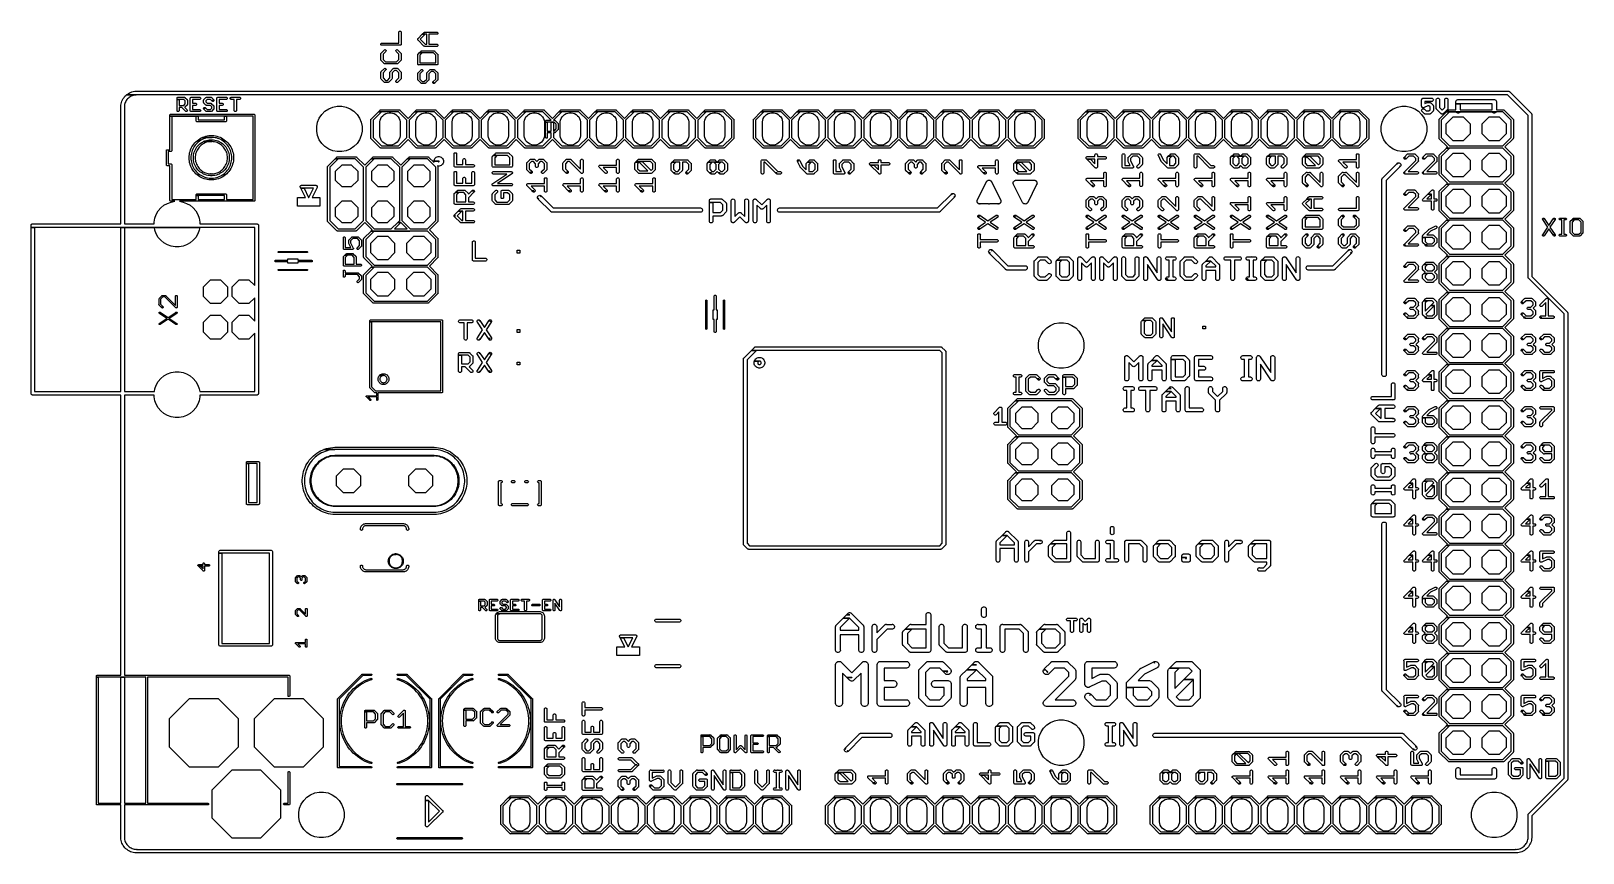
# Model space of a CAD drawing. Extents: x -6 to 103, y 0 to 58.
import ezdxf

# ---------------------------------------------------------------- set-up
doc = ezdxf.new("R2010")
doc.units = 0
doc.layers.add('L2D0', color=1, linetype='CONTINUOUS')

msp = doc.modelspace()

# ---------------------------------------------------------------- linework, layer by layer
at = {"layer": 'L2D0'}
for points in [[(19.503, 56.681), (19.494, 56.683), (18.214, 56.683), (18.183, 56.698), (18.16, 56.725), (18.154, 56.759), (18.16, 56.792), (18.183, 56.821), (18.215, 56.835), (19.427, 56.835), (19.427, 57.623), (19.441, 57.655), (19.47, 57.678), (19.503, 57.684), (19.537, 57.678), (19.564, 57.655), (19.579, 57.624), (19.579, 56.767), (19.581, 56.759), (19.579, 56.75), (19.579, 56.74), (19.575, 56.733), (19.573, 56.724), (19.565, 56.714), (19.563, 56.711), (19.559, 56.708), (19.551, 56.698), (19.545, 56.695), (19.538, 56.689), (19.527, 56.687), (19.52, 56.683), (19.512, 56.683)], [(21.238, 56.605), (21.232, 56.607), (21.23, 56.607), (21.22, 56.611), (21.204, 56.617), (21.202, 56.619), (21.198, 56.621), (21.192, 56.629), (21.191, 56.63), (20.777, 57.045), (20.767, 57.051), (20.763, 57.058), (20.756, 57.064), (20.752, 57.076), (20.749, 57.081), (20.748, 57.088), (20.745, 57.098), (20.746, 57.106), (20.745, 57.115), (20.748, 57.124), (20.749, 57.132), (20.753, 57.138), (20.756, 57.148), (20.762, 57.154), (20.767, 57.162), (20.774, 57.166), (21.062, 57.454), (21.278, 57.454), (20.931, 57.107), (21.278, 56.759), (21.382, 56.759), (21.382, 57.454), (21.062, 57.454), (21.192, 57.584), (21.198, 57.592), (21.202, 57.594), (21.204, 57.596), (21.22, 57.602), (21.23, 57.606), (21.232, 57.606), (21.238, 57.608), (21.255, 57.606), (21.449, 57.606), (21.458, 57.608), (21.466, 57.606), (22.11, 57.606), (22.142, 57.592), (22.164, 57.564), (22.172, 57.53), (22.164, 57.495), (22.142, 57.469), (22.111, 57.454), (21.534, 57.454), (21.534, 56.759), (22.111, 56.759), (22.142, 56.744), (22.164, 56.718), (22.172, 56.683), (22.164, 56.649), (22.142, 56.621), (22.11, 56.607), (21.466, 56.607), (21.458, 56.605), (21.449, 56.607), (21.255, 56.607)], [(18.426, 55.373), (18.411, 55.38), (18.402, 55.383), (18.399, 55.386), (18.395, 55.388), (18.383, 55.401), (18.179, 55.606), (18.178, 55.607), (18.17, 55.613), (18.168, 55.617), (18.166, 55.619), (18.16, 55.635), (18.156, 55.645), (18.156, 55.647), (18.154, 55.653), (18.156, 55.67), (18.156, 56.076), (18.154, 56.093), (18.156, 56.099), (18.156, 56.102), (18.161, 56.114), (18.166, 56.127), (18.168, 56.129), (18.17, 56.133), (18.178, 56.139), (18.402, 56.363), (18.434, 56.375), (18.469, 56.371), (18.499, 56.351), (18.517, 56.323), (18.521, 56.288), (18.51, 56.255), (18.308, 56.053), (18.308, 55.693), (18.476, 55.525), (19.259, 55.525), (19.427, 55.693), (19.427, 56.053), (19.225, 56.255), (19.213, 56.287), (19.217, 56.323), (19.235, 56.351), (19.265, 56.371), (19.299, 56.375), (19.333, 56.363), (19.569, 56.127), (19.574, 56.113), (19.579, 56.104), (19.579, 56.099), (19.581, 56.093), (19.579, 56.076), (19.579, 55.67), (19.581, 55.653), (19.579, 55.647), (19.579, 55.644), (19.575, 55.635), (19.569, 55.619), (19.565, 55.615), (19.564, 55.613), (19.557, 55.607), (19.332, 55.382), (19.321, 55.379), (19.31, 55.373)], [(20.823, 55.295), (20.814, 55.297), (20.805, 55.297), (20.796, 55.301), (20.789, 55.303), (20.783, 55.308), (20.774, 55.312), (20.767, 55.32), (20.762, 55.324), (20.759, 55.33), (20.752, 55.338), (20.75, 55.346), (20.746, 55.354), (20.746, 55.364), (20.744, 55.373), (20.747, 55.386), (20.747, 56), (20.745, 56.017), (20.746, 56.02), (20.746, 56.026), (20.752, 56.038), (20.756, 56.05), (20.76, 56.054), (20.762, 56.058), (20.771, 56.065), (20.851, 56.145), (21.066, 56.145), (20.899, 55.977), (20.899, 55.449), (22.018, 55.449), (22.018, 55.977), (21.85, 56.145), (20.851, 56.145), (20.98, 56.275), (20.982, 56.277), (20.985, 56.281), (20.989, 56.283), (20.995, 56.288), (21.006, 56.292), (21.017, 56.297), (21.023, 56.297), (21.026, 56.298), (21.034, 56.297), (21.882, 56.297), (21.889, 56.298), (21.892, 56.297), (21.899, 56.297), (21.908, 56.292), (21.923, 56.288), (21.929, 56.282), (21.931, 56.281), (21.934, 56.276), (21.936, 56.275), (22.15, 56.061), (22.155, 56.057), (22.157, 56.053), (22.161, 56.048), (22.164, 56.038), (22.17, 56.026), (22.17, 56.02), (22.171, 56.017), (22.17, 56.009), (22.17, 55.381), (22.172, 55.373), (22.17, 55.364), (22.17, 55.354), (22.166, 55.347), (22.164, 55.338), (22.156, 55.328), (22.154, 55.325), (22.15, 55.322), (22.142, 55.312), (22.136, 55.309), (22.129, 55.303), (22.118, 55.301), (22.111, 55.297), (22.103, 55.297), (22.094, 55.295), (22.085, 55.297), (20.831, 55.297)], [(18.434, 54.062), (18.429, 54.064), (18.427, 54.064), (18.402, 54.074), (18.4, 54.076), (18.395, 54.078), (18.384, 54.092), (18.179, 54.296), (18.178, 54.297), (18.17, 54.303), (18.168, 54.308), (18.166, 54.31), (18.156, 54.335), (18.156, 54.337), (18.154, 54.342), (18.156, 54.359), (18.156, 54.767), (18.154, 54.785), (18.156, 54.79), (18.156, 54.792), (18.16, 54.8), (18.166, 54.817), (18.168, 54.819), (18.17, 54.823), (18.178, 54.829), (18.402, 55.053), (18.434, 55.065), (18.469, 55.061), (18.499, 55.043), (18.517, 55.013), (18.521, 54.98), (18.511, 54.946), (18.308, 54.743), (18.308, 54.383), (18.476, 54.216), (18.623, 54.216), (18.791, 54.383), (18.791, 54.766), (18.789, 54.785), (18.791, 54.79), (18.791, 54.794), (18.795, 54.802), (18.801, 54.817), (19.025, 55.041), (19.031, 55.049), (19.035, 55.051), (19.037, 55.053), (19.05, 55.058), (19.062, 55.063), (19.065, 55.063), (19.071, 55.065), (19.088, 55.063), (19.282, 55.063), (19.299, 55.065), (19.305, 55.063), (19.308, 55.063), (19.32, 55.058), (19.333, 55.053), (19.335, 55.051), (19.339, 55.049), (19.345, 55.041), (19.569, 54.817), (19.575, 54.802), (19.579, 54.794), (19.579, 54.79), (19.581, 54.785), (19.579, 54.766), (19.579, 54.359), (19.581, 54.342), (19.579, 54.337), (19.579, 54.334), (19.575, 54.325), (19.569, 54.31), (19.566, 54.307), (19.564, 54.303), (19.557, 54.297), (19.345, 54.086), (19.333, 54.074), (19.299, 54.062), (19.265, 54.066), (19.235, 54.084), (19.217, 54.114), (19.213, 54.149), (19.225, 54.18), (19.235, 54.192), (19.264, 54.167), (19.237, 54.194), (19.427, 54.383), (19.427, 54.743), (19.259, 54.911), (19.111, 54.911), (18.943, 54.743), (18.943, 54.359), (18.945, 54.342), (18.943, 54.337), (18.943, 54.335), (18.933, 54.31), (18.931, 54.308), (18.929, 54.303), (18.921, 54.297), (18.92, 54.296), (18.715, 54.092), (18.704, 54.078), (18.699, 54.076), (18.697, 54.074), (18.672, 54.064), (18.67, 54.064), (18.665, 54.062), (18.647, 54.064), (18.451, 54.064)], [(21.026, 53.986), (21.023, 53.987), (21.017, 53.987), (21.004, 53.993), (20.993, 53.997), (20.99, 54), (20.986, 54.002), (20.98, 54.009), (20.98, 54.01), (20.769, 54.221), (20.762, 54.226), (20.756, 54.232), (20.751, 54.247), (20.746, 54.258), (20.746, 54.265), (20.745, 54.268), (20.746, 54.275), (20.747, 54.284), (20.747, 54.689), (20.746, 54.699), (20.745, 54.706), (20.746, 54.709), (20.746, 54.718), (20.752, 54.73), (20.756, 54.742), (20.762, 54.748), (20.769, 54.753), (20.771, 54.755), (20.98, 54.965), (21.007, 54.938), (20.982, 54.967), (20.994, 54.977), (21.025, 54.989), (21.06, 54.985), (21.09, 54.965), (21.108, 54.937), (21.112, 54.901), (21.1, 54.869), (21.088, 54.857), (20.899, 54.667), (20.899, 54.307), (21.066, 54.139), (21.214, 54.139), (21.382, 54.307), (21.382, 54.69), (21.38, 54.707), (21.382, 54.713), (21.382, 54.718), (21.387, 54.727), (21.392, 54.741), (21.628, 54.977), (21.642, 54.982), (21.651, 54.987), (21.656, 54.987), (21.662, 54.989), (21.679, 54.987), (21.873, 54.987), (21.89, 54.989), (21.896, 54.987), (21.899, 54.987), (21.908, 54.983), (21.924, 54.977), (21.928, 54.973), (21.93, 54.972), (21.935, 54.965), (21.936, 54.965), (22.161, 54.74), (22.165, 54.728), (22.17, 54.718), (22.17, 54.709), (22.171, 54.706), (22.17, 54.699), (22.17, 54.275), (22.171, 54.268), (22.17, 54.265), (22.17, 54.258), (22.165, 54.248), (22.161, 54.234), (22.156, 54.229), (22.155, 54.227), (22.148, 54.221), (21.936, 54.009), (21.925, 53.997), (21.889, 53.986), (21.856, 53.99), (21.827, 54.008), (21.808, 54.037), (21.805, 54.063), (21.881, 54.063), (21.88, 54.062), (21.902, 54.043), (21.882, 54.063), (21.805, 54.063), (21.804, 54.073), (21.816, 54.105), (22.018, 54.307), (22.018, 54.667), (21.85, 54.835), (21.702, 54.835), (21.534, 54.667), (21.534, 54.284), (21.536, 54.267), (21.534, 54.261), (21.534, 54.259), (21.53, 54.249), (21.524, 54.233), (21.522, 54.231), (21.52, 54.227), (21.512, 54.221), (21.3, 54.009), (21.296, 54.003), (21.293, 54.001), (21.289, 53.997), (21.275, 53.992), (21.264, 53.987), (21.258, 53.987), (21.255, 53.986), (21.246, 53.987), (21.034, 53.987)], [(0.925, -0.14), (0.827, -0.131), (0.73, -0.114), (0.635, -0.088), (0.543, -0.056), (0.453, -0.014), (0.369, 0.036), (0.288, 0.092), (0.21, 0.157), (0.144, 0.223), (0.079, 0.301), (0.023, 0.381), (-0.026, 0.467), (-0.067, 0.555), (-0.101, 0.648), (-0.127, 0.743), (-0.144, 0.84), (-0.153, 0.938), (-0.153, 3.238), (-1.821, 3.238), (-1.851, 3.256), (-1.867, 3.285), (-1.867, 12.23), (-1.739, 12.23), (-1.739, 3.366), (-0.153, 3.366), (-0.153, 12.23), (0.101, 12.23), (0.101, 3.366), (1.612, 3.366), (1.612, 12.23), (-1.867, 12.23), (-1.867, 12.31), (-1.851, 12.341), (-1.82, 12.357), (-1.803, 12.357), (-1.803, 12.358), (-0.153, 12.358), (-0.153, 32.073), (-6.333, 32.073), (-6.34, 32.072), (-6.346, 32.073), (-6.348, 32.073), (-6.364, 32.074), (-6.37, 32.076), (-6.384, 32.078), (-6.395, 32.085), (-6.404, 32.088), (-6.414, 32.096), (-6.423, 32.102), (-6.43, 32.11), (-6.438, 32.117), (-6.444, 32.127), (-6.451, 32.135), (-6.454, 32.143), (-6.462, 32.156), (-6.464, 32.168), (-6.468, 32.179), (-6.468, 32.2), (-6.467, 32.207), (-6.467, 43.873), (-6.213, 43.873), (-6.213, 32.327), (-0.153, 32.327), (-0.153, 43.873), (5.403, 43.873), (5.367, 43.679), (5.273, 43.425), (5.135, 43.171), (4.948, 42.962), (4.739, 42.775), (4.485, 42.637), (4.231, 42.543), (3.955, 42.492), (3.665, 42.492), (3.389, 42.543), (3.135, 42.637), (2.881, 42.775), (2.672, 42.962), (2.485, 43.171), (2.347, 43.425), (2.253, 43.679), (2.217, 43.873), (0.101, 43.873), (0.101, 32.327), (2.217, 32.327), (2.253, 32.521), (2.347, 32.775), (2.485, 33.029), (2.672, 33.238), (2.881, 33.425), (3.135, 33.563), (3.389, 33.657), (3.665, 33.708), (3.955, 33.708), (4.231, 33.657), (4.485, 33.563), (4.739, 33.425), (4.948, 33.238), (5.135, 33.029), (5.273, 32.775), (5.367, 32.521), (5.403, 32.327), (9.283, 32.327), (9.283, 36.426), (8.869, 36.012), (8.171, 36.012), (7.682, 36.501), (7.682, 37.199), (8.171, 37.688), (8.869, 37.688), (9.283, 37.274), (9.283, 38.926), (8.869, 38.512), (8.171, 38.512), (7.682, 39.001), (7.682, 39.699), (8.171, 40.188), (8.869, 40.188), (9.283, 39.774), (9.283, 43.873), (-6.467, 43.873), (-6.467, 43.993), (-6.468, 44), (-6.467, 44.006), (-6.467, 44.008), (-6.466, 44.024), (-6.464, 44.03), (-6.462, 44.044), (-6.455, 44.055), (-6.452, 44.064), (-6.444, 44.074), (-6.438, 44.083), (-6.43, 44.09), (-6.423, 44.098), (-6.413, 44.104), (-6.405, 44.111), (-6.397, 44.114), (-6.384, 44.122), (-6.372, 44.124), (-6.361, 44.128), (-6.34, 44.128), (-6.333, 44.127), (-0.153, 44.127), (-0.153, 52.377), (-0.144, 52.475), (-0.127, 52.572), (-0.101, 52.667), (-0.067, 52.759), (-0.026, 52.847), (0.022, 52.933), (0.079, 53.014), (0.145, 53.092), (0.21, 53.157), (0.262, 53.2), (0.936, 53.2), (0.861, 53.194), (0.786, 53.18), (0.711, 53.161), (0.64, 53.135), (0.571, 53.102), (0.505, 53.064), (0.442, 53.02), (0.386, 52.973), (0.327, 52.914), (0.281, 52.86), (0.238, 52.797), (0.2, 52.731), (0.167, 52.661), (0.141, 52.589), (0.121, 52.516), (0.108, 52.441), (0.101, 52.365), (0.101, 52.351), (0.102, 52.348), (0.102, 52.306), (0.101, 52.303), (0.101, 44.127), (2.202, 44.127), (2.202, 44.245), (2.253, 44.521), (2.347, 44.775), (2.485, 45.029), (2.672, 45.238), (2.881, 45.425), (3.135, 45.563), (3.389, 45.657), (3.649, 45.705), (3.355, 45.705), (3.338, 45.716), (3.327, 45.722), (3.327, 45.723), (3.326, 45.723), (3.32, 45.734), (3.309, 45.751), (3.309, 48.205), (3.105, 48.205), (3.088, 48.216), (3.077, 48.222), (3.077, 48.223), (3.076, 48.223), (3.07, 48.234), (3.059, 48.251), (3.059, 49.287), (3.077, 49.316), (3.095, 49.326), (3.105, 49.333), (3.309, 49.333), (3.309, 51.705), (5.287, 51.705), (5.287, 51.433), (7.159, 51.433), (7.159, 51.705), (7.287, 51.705), (7.287, 51.351), (7.269, 51.323), (7.241, 51.305), (5.205, 51.305), (5.177, 51.323), (5.159, 51.351), (5.159, 51.705), (3.437, 51.705), (3.437, 49.251), (3.43, 49.241), (3.42, 49.223), (3.391, 49.205), (3.187, 49.205), (3.187, 48.333), (3.391, 48.333), (3.419, 48.315), (3.437, 48.287), (3.437, 45.833), (5.159, 45.833), (5.159, 46.105), (5.287, 46.105), (5.287, 45.833), (7.159, 45.833), (7.159, 46.105), (5.159, 46.105), (5.159, 46.187), (5.177, 46.215), (5.205, 46.233), (7.241, 46.233), (7.269, 46.215), (7.287, 46.187), (7.287, 45.833), (9.159, 45.833), (9.159, 51.705), (3.309, 51.705), (3.309, 51.787), (3.327, 51.816), (3.345, 51.826), (3.355, 51.833), (9.241, 51.833), (9.269, 51.815), (9.287, 51.787), (9.287, 45.751), (9.28, 45.741), (9.27, 45.723), (9.241, 45.705), (3.971, 45.705), (4.231, 45.657), (4.485, 45.563), (4.739, 45.425), (4.948, 45.238), (5.135, 45.029), (5.273, 44.775), (5.367, 44.521), (5.418, 44.245), (5.418, 44.127), (9.403, 44.127), (9.41, 44.128), (9.431, 44.128), (9.442, 44.124), (9.454, 44.122), (9.467, 44.114), (9.475, 44.111), (9.483, 44.104), (9.493, 44.098), (9.5, 44.09), (9.508, 44.083), (9.514, 44.073), (9.521, 44.065), (9.524, 44.057), (9.532, 44.044), (9.534, 44.032), (9.538, 44.021), (9.538, 44), (9.537, 43.993), (9.537, 32.207), (9.538, 32.2), (9.538, 32.179), (9.534, 32.168), (9.532, 32.156), (9.524, 32.143), (9.521, 32.135), (9.514, 32.127), (9.508, 32.117), (9.5, 32.11), (9.493, 32.102), (9.483, 32.096), (9.475, 32.089), (9.467, 32.086), (9.454, 32.078), (9.442, 32.076), (9.431, 32.072), (9.41, 32.072), (9.403, 32.073), (5.418, 32.073), (5.418, 31.955), (5.367, 31.679), (5.273, 31.425), (5.135, 31.171), (4.948, 30.962), (4.739, 30.775), (4.485, 30.637), (4.231, 30.543), (3.955, 30.492), (3.665, 30.492), (3.389, 30.543), (3.135, 30.637), (2.881, 30.775), (2.672, 30.962), (2.485, 31.171), (2.347, 31.425), (2.253, 31.679), (2.202, 31.955), (2.202, 32.073), (0.101, 32.073), (0.101, 12.358), (11.684, 12.358), (11.684, 12.357), (11.701, 12.357), (11.73, 12.341), (11.748, 12.311), (11.748, 10.904), (11.73, 10.876), (11.702, 10.858), (11.667, 10.858), (11.638, 10.875), (11.62, 10.904), (11.62, 12.23), (1.74, 12.23), (1.74, 3.366), (5.987, 3.366), (6.015, 3.348), (6.033, 3.32), (6.033, 3.284), (6.015, 3.256), (5.987, 3.238), (0.101, 3.238), (0.101, 1.011), (0.102, 1.008), (0.102, 0.966), (0.101, 0.963), (0.101, 0.95), (0.108, 0.874), (0.121, 0.799), (0.141, 0.724), (0.167, 0.653), (0.2, 0.583), (0.237, 0.517), (0.281, 0.455), (0.328, 0.399), (0.386, 0.341), (0.442, 0.294), (0.505, 0.25), (0.571, 0.212), (0.639, 0.18), (0.711, 0.154), (0.786, 0.134), (0.861, 0.121), (0.937, 0.114), (0.95, 0.114), (0.953, 0.115), (0.996, 0.115), (0.999, 0.114), (98.01, 0.114), (98.013, 0.115), (98.056, 0.115), (98.059, 0.114), (98.072, 0.114), (98.148, 0.121), (98.223, 0.134), (98.297, 0.154), (98.369, 0.18), (98.438, 0.212), (98.504, 0.25), (98.567, 0.294), (98.625, 0.342), (98.678, 0.397), (98.729, 0.456), (98.772, 0.517), (98.809, 0.583), (98.842, 0.653), (98.868, 0.724), (98.888, 0.799), (98.901, 0.873), (98.907, 0.949), (98.907, 2.512), (98.906, 2.516), (98.907, 2.527), (98.907, 2.548), (98.909, 2.554), (98.91, 2.562), (98.92, 2.582), (98.923, 2.59), (98.926, 2.594), (98.93, 2.602), (98.938, 2.61), (98.95, 2.626), (98.957, 2.63), (101.447, 5.12), (101.447, 37.78), (98.953, 40.274), (98.951, 40.275), (98.946, 40.281), (98.944, 40.283), (98.942, 40.286), (98.93, 40.298), (98.927, 40.304), (98.923, 40.309), (98.917, 40.326), (98.91, 40.34), (98.91, 40.345), (98.907, 40.352), (98.907, 40.374), (98.906, 40.385), (98.907, 40.388), (98.907, 51.75), (97.457, 53.2), (0.262, 53.2), (0.288, 53.222), (0.369, 53.278), (0.453, 53.328), (0.542, 53.369), (0.635, 53.403), (0.73, 53.428), (0.827, 53.446), (0.926, 53.454), (0.95, 53.454), (0.953, 53.455), (0.996, 53.455), (0.999, 53.454), (97.496, 53.454), (97.501, 53.455), (97.51, 53.454), (97.51, 53.455), (97.532, 53.455), (97.543, 53.451), (97.544, 53.45), (97.575, 53.439), (97.58, 53.435), (97.584, 53.433), (97.592, 53.424), (97.61, 53.41), (97.614, 53.403), (99.111, 51.906), (99.118, 51.902), (99.128, 51.888), (99.139, 51.878), (99.143, 51.87), (99.146, 51.866), (99.149, 51.858), (99.159, 51.838), (99.16, 51.83), (99.162, 51.824), (99.162, 51.803), (99.163, 51.792), (99.161, 51.785), (99.161, 40.426), (101.651, 37.936), (101.658, 37.932), (101.668, 37.918), (101.679, 37.908), (101.683, 37.9), (101.686, 37.896), (101.689, 37.888), (101.699, 37.868), (101.7, 37.86), (101.702, 37.854), (101.702, 37.833), (101.703, 37.822), (101.701, 37.815), (101.701, 5.086), (101.703, 5.079), (101.702, 5.067), (101.702, 5.046), (101.699, 5.039), (101.699, 5.034), (101.692, 5.02), (101.686, 5.003), (101.682, 4.998), (101.679, 4.992), (101.664, 4.977), (101.657, 4.968), (101.652, 4.965), (99.161, 2.474), (99.161, 1.011), (99.162, 1.008), (99.162, 0.966), (99.161, 0.963), (99.161, 0.939), (99.153, 0.841), (99.136, 0.743), (99.11, 0.648), (99.076, 0.555), (99.035, 0.467), (98.986, 0.381), (98.929, 0.3), (98.866, 0.225), (98.797, 0.156), (98.721, 0.092), (98.64, 0.036), (98.556, -0.014), (98.465, -0.056), (98.373, -0.088), (98.279, -0.114), (98.182, -0.131), (98.084, -0.14)], [(3.882, 52.013), (3.847, 52.021), (3.821, 52.043), (3.806, 52.074), (3.806, 52.37), (3.804, 52.379), (3.806, 52.387), (3.806, 52.88), (3.958, 52.88), (3.958, 52.455), (4.162, 52.455), (4.18, 52.457), (4.185, 52.455), (4.283, 52.455), (4.383, 52.555), (4.383, 52.78), (4.283, 52.88), (3.806, 52.88), (3.806, 52.947), (3.804, 52.956), (3.806, 52.964), (3.806, 52.973), (3.81, 52.982), (3.812, 52.989), (3.817, 52.995), (3.821, 53.004), (3.829, 53.011), (3.833, 53.016), (3.838, 53.019), (3.847, 53.026), (3.858, 53.029), (3.865, 53.032), (3.873, 53.032), (3.882, 53.034), (3.89, 53.032), (4.315, 53.032), (4.323, 53.033), (4.326, 53.032), (4.332, 53.032), (4.343, 53.027), (4.354, 53.023), (4.36, 53.018), (4.364, 53.016), (4.367, 53.012), (4.513, 52.866), (4.513, 52.865), (4.52, 52.86), (4.522, 52.856), (4.525, 52.853), (4.528, 52.844), (4.535, 52.829), (4.535, 52.506), (4.529, 52.493), (4.526, 52.484), (4.522, 52.479), (4.52, 52.475), (4.515, 52.471), (4.367, 52.323), (4.363, 52.318), (4.359, 52.316), (4.354, 52.312), (4.348, 52.31), (4.525, 52.133), (4.535, 52.101), (4.533, 52.065), (4.513, 52.037), (4.486, 52.017), (4.449, 52.013), (4.417, 52.025), (4.139, 52.303), (3.958, 52.303), (3.958, 52.091), (3.959, 52.091), (3.959, 52.074), (3.943, 52.042), (3.916, 52.021)], [(4.818, 52.013), (4.809, 52.015), (4.799, 52.015), (4.791, 52.019), (4.784, 52.021), (4.774, 52.029), (4.77, 52.031), (4.767, 52.034), (4.756, 52.043), (4.753, 52.051), (4.748, 52.056), (4.745, 52.067), (4.742, 52.075), (4.742, 52.082), (4.74, 52.091), (4.742, 52.099), (4.742, 52.514), (4.74, 52.523), (4.742, 52.531), (4.742, 52.947), (4.74, 52.956), (4.742, 52.964), (4.742, 52.972), (4.746, 52.982), (4.748, 52.989), (4.751, 52.993), (4.756, 53.004), (4.765, 53.011), (4.769, 53.016), (4.776, 53.02), (4.784, 53.026), (4.791, 53.028), (4.799, 53.032), (4.809, 53.032), (4.818, 53.034), (4.827, 53.032), (5.413, 53.032), (5.443, 53.016), (5.464, 52.989), (5.472, 52.956), (5.464, 52.922), (5.443, 52.895), (5.413, 52.879), (5.394, 52.879), (5.394, 52.88), (4.894, 52.88), (4.894, 52.599), (5.106, 52.599), (5.106, 52.6), (5.125, 52.6), (5.155, 52.584), (5.176, 52.557), (5.184, 52.523), (5.176, 52.488), (5.154, 52.463), (5.125, 52.447), (4.894, 52.447), (4.894, 52.167), (5.411, 52.167), (5.442, 52.153), (5.464, 52.125), (5.472, 52.091), (5.464, 52.056), (5.442, 52.031), (5.413, 52.015), (4.827, 52.015)], [(5.888, 52.013), (5.883, 52.015), (5.88, 52.015), (5.871, 52.019), (5.856, 52.025), (5.853, 52.028), (5.849, 52.03), (5.838, 52.043), (5.702, 52.179), (5.699, 52.181), (5.687, 52.192), (5.676, 52.228), (5.677, 52.237), (5.752, 52.237), (5.733, 52.215), (5.753, 52.235), (5.753, 52.236), (5.752, 52.237), (5.677, 52.237), (5.68, 52.261), (5.698, 52.291), (5.728, 52.309), (5.763, 52.313), (5.795, 52.301), (5.807, 52.289), (5.93, 52.167), (6.154, 52.167), (6.254, 52.267), (6.254, 52.347), (6.154, 52.447), (5.88, 52.447), (5.865, 52.454), (5.856, 52.457), (5.853, 52.46), (5.849, 52.462), (5.838, 52.475), (5.699, 52.613), (5.692, 52.619), (5.691, 52.622), (5.687, 52.625), (5.683, 52.638), (5.677, 52.65), (5.677, 52.656), (5.676, 52.659), (5.677, 52.667), (5.677, 52.812), (5.676, 52.82), (5.677, 52.823), (5.677, 52.829), (5.683, 52.841), (5.687, 52.854), (5.691, 52.857), (5.692, 52.86), (5.699, 52.866), (5.841, 53.007), (5.848, 53.016), (5.852, 53.018), (5.856, 53.022), (5.868, 53.026), (5.88, 53.032), (5.886, 53.032), (5.889, 53.033), (5.897, 53.032), (6.186, 53.032), (6.194, 53.033), (6.197, 53.032), (6.203, 53.032), (6.214, 53.027), (6.225, 53.023), (6.231, 53.018), (6.235, 53.016), (6.238, 53.012), (6.384, 52.866), (6.303, 52.785), (6.332, 52.81), (6.331, 52.811), (6.33, 52.811), (6.384, 52.865), (6.396, 52.853), (6.406, 52.821), (6.404, 52.786), (6.384, 52.756), (6.356, 52.738), (6.321, 52.734), (6.287, 52.745), (6.276, 52.758), (6.154, 52.88), (5.93, 52.88), (5.829, 52.78), (5.829, 52.699), (5.93, 52.599), (6.177, 52.599), (6.195, 52.601), (6.198, 52.6), (6.203, 52.6), (6.222, 52.591), (6.226, 52.589), (6.227, 52.588), (6.235, 52.584), (6.242, 52.575), (6.377, 52.439), (6.391, 52.428), (6.393, 52.424), (6.396, 52.421), (6.399, 52.412), (6.406, 52.397), (6.406, 52.218), (6.4, 52.206), (6.397, 52.194), (6.392, 52.189), (6.391, 52.187), (6.384, 52.181), (6.238, 52.035), (6.234, 52.03), (6.229, 52.028), (6.226, 52.025), (6.214, 52.02), (6.203, 52.015), (6.2, 52.015), (6.195, 52.013), (6.177, 52.015), (5.905, 52.015)], [(6.689, 52.013), (6.68, 52.015), (6.67, 52.015), (6.662, 52.019), (6.655, 52.021), (6.645, 52.029), (6.641, 52.031), (6.638, 52.034), (6.627, 52.043), (6.624, 52.051), (6.619, 52.056), (6.616, 52.067), (6.613, 52.075), (6.613, 52.082), (6.611, 52.091), (6.613, 52.099), (6.613, 52.514), (6.611, 52.523), (6.613, 52.531), (6.613, 52.947), (6.611, 52.956), (6.613, 52.964), (6.613, 52.972), (6.617, 52.982), (6.619, 52.989), (6.622, 52.993), (6.627, 53.004), (6.636, 53.011), (6.64, 53.016), (6.647, 53.02), (6.655, 53.026), (6.662, 53.028), (6.67, 53.032), (6.68, 53.032), (6.689, 53.034), (6.697, 53.032), (7.283, 53.032), (7.315, 53.016), (7.335, 52.988), (7.343, 52.956), (7.335, 52.923), (7.315, 52.895), (7.283, 52.879), (7.265, 52.879), (7.265, 52.88), (6.765, 52.88), (6.765, 52.599), (6.977, 52.599), (6.977, 52.6), (6.996, 52.6), (7.026, 52.584), (7.047, 52.557), (7.055, 52.523), (7.047, 52.488), (7.025, 52.463), (6.996, 52.447), (6.765, 52.447), (6.765, 52.167), (7.282, 52.167), (7.315, 52.153), (7.335, 52.124), (7.343, 52.091), (7.335, 52.057), (7.315, 52.031), (7.283, 52.015), (6.697, 52.015)], [(7.913, 52.013), (7.879, 52.021), (7.851, 52.043), (7.837, 52.075), (7.837, 52.88), (7.625, 52.88), (7.625, 52.879), (7.607, 52.879), (7.575, 52.895), (7.554, 52.922), (7.546, 52.956), (7.625, 52.956), (7.624, 52.955), (7.625, 52.955), (7.625, 52.956), (7.546, 52.956), (7.554, 52.989), (7.575, 53.016), (7.607, 53.032), (7.904, 53.032), (7.913, 53.034), (7.922, 53.032), (8.218, 53.032), (8.25, 53.016), (8.271, 52.989), (8.279, 52.956), (8.271, 52.922), (8.25, 52.895), (8.218, 52.879), (8.201, 52.879), (8.201, 52.88), (7.989, 52.88), (7.989, 52.074), (7.974, 52.043), (7.948, 52.021)], [(91.685, 51.84), (91.677, 51.841), (91.665, 51.842), (91.657, 51.842), (91.653, 51.843), (91.646, 51.844), (91.636, 51.849), (91.619, 51.854), (91.613, 51.859), (91.611, 51.86), (91.596, 51.875), (91.587, 51.882), (91.585, 51.886), (91.447, 52.023), (91.448, 52.024), (91.434, 52.038), (91.416, 52.073), (91.412, 52.115), (91.424, 52.154), (91.446, 52.186), (91.48, 52.21), (91.518, 52.22), (91.558, 52.216), (91.593, 52.2), (91.608, 52.184), (91.609, 52.185), (91.724, 52.071), (91.926, 52.071), (92.006, 52.151), (92.006, 52.354), (91.926, 52.434), (91.85, 52.434), (91.591, 52.305), (91.582, 52.3), (91.567, 52.291), (91.565, 52.291), (91.562, 52.289), (91.539, 52.287), (91.528, 52.285), (91.522, 52.285), (91.504, 52.289), (91.489, 52.291), (91.487, 52.292), (91.483, 52.293), (91.463, 52.306), (91.453, 52.312), (91.452, 52.314), (91.448, 52.316), (91.434, 52.335), (91.428, 52.343), (91.427, 52.345), (91.423, 52.351), (91.419, 52.367), (91.414, 52.381), (91.414, 52.401), (91.413, 52.401), (91.413, 52.84), (91.412, 52.845), (91.414, 52.855), (91.414, 52.866), (91.419, 52.879), (91.42, 52.885), (91.423, 52.89), (91.428, 52.904), (91.435, 52.913), (91.439, 52.919), (91.447, 52.926), (91.454, 52.934), (91.461, 52.938), (91.47, 52.946), (91.48, 52.95), (91.487, 52.954), (91.497, 52.956), (91.508, 52.96), (91.518, 52.96), (91.528, 52.962), (91.533, 52.961), (92.121, 52.961), (92.121, 52.96), (92.141, 52.96), (92.179, 52.946), (92.21, 52.92), (92.231, 52.884), (92.237, 52.845), (92.231, 52.807), (92.21, 52.771), (92.179, 52.745), (92.141, 52.731), (91.643, 52.731), (91.643, 52.586), (91.762, 52.645), (91.767, 52.649), (91.771, 52.65), (91.774, 52.651), (91.791, 52.661), (91.803, 52.662), (91.805, 52.663), (91.811, 52.663), (91.825, 52.664), (91.832, 52.665), (91.836, 52.664), (91.959, 52.664), (91.962, 52.665), (91.972, 52.664), (91.973, 52.664), (91.983, 52.663), (91.993, 52.663), (91.996, 52.662), (92.004, 52.661), (92.018, 52.654), (92.031, 52.649), (92.036, 52.644), (92.039, 52.643), (92.045, 52.636), (92.054, 52.63), (92.193, 52.491), (92.195, 52.49), (92.202, 52.482), (92.202, 52.481), (92.208, 52.474), (92.217, 52.466), (92.218, 52.463), (92.222, 52.459), (92.229, 52.439), (92.233, 52.431), (92.233, 52.428), (92.236, 52.421), (92.236, 52.401), (92.237, 52.392), (92.236, 52.388), (92.236, 52.117), (92.237, 52.113), (92.236, 52.104), (92.236, 52.084), (92.233, 52.077), (92.233, 52.074), (92.229, 52.066), (92.222, 52.046), (92.218, 52.042), (92.217, 52.039), (92.209, 52.031), (92.202, 52.023), (92.196, 52.016), (92.193, 52.014), (92.063, 51.884), (92.061, 51.881), (92.054, 51.875), (92.045, 51.867), (92.038, 51.86), (92.036, 51.859), (92.03, 51.854), (92.013, 51.849), (92.003, 51.844), (91.996, 51.843), (91.992, 51.842), (91.983, 51.842), (91.973, 51.841), (91.964, 51.84), (91.96, 51.841), (91.689, 51.841)], [(92.845, 51.84), (92.832, 51.843), (92.824, 51.844), (92.818, 51.847), (92.804, 51.85), (92.795, 51.857), (92.79, 51.859), (92.777, 51.87), (92.775, 51.872), (92.772, 51.874), (92.766, 51.882), (92.483, 52.164), (92.476, 52.171), (92.47, 52.179), (92.463, 52.186), (92.462, 52.189), (92.457, 52.194), (92.452, 52.207), (92.445, 52.221), (92.444, 52.229), (92.443, 52.232), (92.443, 52.242), (92.442, 52.252), (92.441, 52.263), (92.442, 52.266), (92.442, 52.846), (92.443, 52.846), (92.443, 52.866), (92.457, 52.904), (92.483, 52.934), (92.516, 52.954), (92.557, 52.962), (92.597, 52.954), (92.631, 52.935), (92.659, 52.903), (92.671, 52.865), (92.671, 52.846), (92.672, 52.846), (92.672, 52.299), (92.854, 52.118), (93.035, 52.299), (93.035, 52.846), (93.036, 52.846), (93.036, 52.867), (93.05, 52.903), (93.076, 52.934), (93.112, 52.955), (93.15, 52.961), (93.189, 52.955), (93.225, 52.934), (93.251, 52.903), (93.265, 52.867), (93.265, 52.265), (93.266, 52.261), (93.265, 52.252), (93.265, 52.232), (93.262, 52.225), (93.262, 52.222), (93.258, 52.214), (93.251, 52.194), (93.247, 52.19), (93.246, 52.187), (93.231, 52.172), (93.231, 52.171), (93.224, 52.163), (93.222, 52.162), (92.94, 51.88), (92.936, 51.874), (92.926, 51.867), (92.919, 51.86), (92.911, 51.856), (92.902, 51.85), (92.891, 51.847), (92.884, 51.844), (92.876, 51.843), (92.864, 51.84), (92.854, 51.841)], [(93.337, 6.272), (93.331, 6.274), (93.328, 6.274), (93.316, 6.279), (93.303, 6.284), (93.301, 6.286), (93.297, 6.288), (93.291, 6.296), (92.656, 6.931), (92.648, 6.937), (92.646, 6.941), (92.644, 6.943), (92.639, 6.956), (92.634, 6.968), (92.634, 6.971), (92.632, 6.977), (92.634, 6.994), (92.634, 8.246), (92.632, 8.263), (92.634, 8.269), (92.634, 8.272), (92.639, 8.284), (92.644, 8.297), (92.646, 8.299), (92.648, 8.303), (92.656, 8.309), (93.161, 8.814), (93.377, 8.814), (92.786, 8.223), (92.786, 7.017), (93.377, 6.426), (97.123, 6.426), (97.714, 7.017), (97.714, 8.223), (97.123, 8.814), (93.161, 8.814), (93.237, 8.89), (92.656, 9.471), (92.648, 9.477), (92.646, 9.481), (92.644, 9.483), (92.639, 9.496), (92.634, 9.508), (92.634, 9.511), (92.632, 9.517), (92.634, 9.534), (92.634, 10.786), (92.632, 10.803), (92.634, 10.809), (92.634, 10.812), (92.639, 10.824), (92.644, 10.837), (92.646, 10.839), (92.648, 10.843), (92.656, 10.849), (93.161, 11.354), (93.377, 11.354), (92.786, 10.763), (92.786, 9.557), (93.377, 8.966), (97.123, 8.966), (97.714, 9.557), (97.714, 10.763), (97.123, 11.354), (93.161, 11.354), (93.237, 11.43), (92.656, 12.011), (92.648, 12.017), (92.646, 12.021), (92.644, 12.023), (92.639, 12.036), (92.634, 12.048), (92.634, 12.051), (92.632, 12.057), (92.634, 12.074), (92.634, 13.326), (92.632, 13.343), (92.634, 13.349), (92.634, 13.352), (92.639, 13.364), (92.644, 13.377), (92.646, 13.379), (92.648, 13.383), (92.656, 13.389), (93.161, 13.894), (93.377, 13.894), (92.786, 13.303), (92.786, 12.097), (93.377, 11.506), (97.123, 11.506), (97.714, 12.097), (97.714, 13.303), (97.123, 13.894), (93.161, 13.894), (93.237, 13.97), (92.656, 14.551), (92.648, 14.557), (92.646, 14.561), (92.644, 14.563), (92.639, 14.576), (92.634, 14.588), (92.634, 14.591), (92.632, 14.597), (92.634, 14.614), (92.634, 15.866), (92.632, 15.883), (92.634, 15.889), (92.634, 15.892), (92.639, 15.904), (92.644, 15.917), (92.646, 15.919), (92.648, 15.923), (92.656, 15.929), (93.161, 16.434), (93.377, 16.434), (92.786, 15.843), (92.786, 14.637), (93.377, 14.046), (97.123, 14.046), (97.714, 14.637), (97.714, 15.843), (97.123, 16.434), (93.161, 16.434), (93.237, 16.51), (92.656, 17.091), (92.648, 17.097), (92.646, 17.101), (92.644, 17.103), (92.639, 17.116), (92.634, 17.128), (92.634, 17.131), (92.632, 17.137), (92.634, 17.154), (92.634, 18.406), (92.632, 18.423), (92.634, 18.429), (92.634, 18.432), (92.639, 18.444), (92.644, 18.457), (92.646, 18.459), (92.648, 18.463), (92.656, 18.469), (93.161, 18.974), (93.377, 18.974), (92.786, 18.383), (92.786, 17.177), (93.377, 16.586), (97.123, 16.586), (97.714, 17.177), (97.714, 18.383), (97.123, 18.974), (93.161, 18.974), (93.237, 19.05), (92.656, 19.631), (92.648, 19.637), (92.646, 19.641), (92.644, 19.643), (92.639, 19.656), (92.634, 19.668), (92.634, 19.671), (92.632, 19.677), (92.634, 19.694), (92.634, 20.946), (92.632, 20.963), (92.634, 20.969), (92.634, 20.972), (92.639, 20.984), (92.644, 20.997), (92.646, 20.999), (92.648, 21.003), (92.656, 21.009), (93.161, 21.514), (93.377, 21.514), (92.786, 20.923), (92.786, 19.717), (93.377, 19.126), (97.123, 19.126), (97.714, 19.717), (97.714, 20.923), (97.123, 21.514), (93.161, 21.514), (93.237, 21.59), (92.656, 22.171), (92.648, 22.177), (92.646, 22.181), (92.644, 22.183), (92.639, 22.196), (92.634, 22.208), (92.634, 22.211), (92.632, 22.217), (92.634, 22.234), (92.634, 23.486), (92.632, 23.503), (92.634, 23.509), (92.634, 23.512), (92.639, 23.524), (92.644, 23.537), (92.646, 23.539), (92.648, 23.543), (92.656, 23.549), (93.161, 24.054), (93.377, 24.054), (92.786, 23.463), (92.786, 22.257), (93.377, 21.666), (97.123, 21.666), (97.714, 22.257), (97.714, 23.463), (97.123, 24.054), (93.161, 24.054), (93.237, 24.13), (92.656, 24.711), (92.648, 24.717), (92.646, 24.721), (92.644, 24.723), (92.639, 24.736), (92.634, 24.748), (92.634, 24.751), (92.632, 24.757), (92.634, 24.774), (92.634, 26.026), (92.632, 26.043), (92.634, 26.049), (92.634, 26.052), (92.639, 26.064), (92.644, 26.077), (92.646, 26.079), (92.648, 26.083), (92.656, 26.089), (93.161, 26.594), (93.377, 26.594), (92.786, 26.003), (92.786, 24.797), (93.377, 24.206), (97.123, 24.206), (97.714, 24.797), (97.714, 26.003), (97.123, 26.594), (93.161, 26.594), (93.237, 26.67), (92.656, 27.251), (92.648, 27.257), (92.646, 27.261), (92.644, 27.263), (92.639, 27.276), (92.634, 27.288), (92.634, 27.291), (92.632, 27.297), (92.634, 27.314), (92.634, 28.566), (92.632, 28.583), (92.634, 28.589), (92.634, 28.592), (92.639, 28.604), (92.644, 28.617), (92.646, 28.619), (92.648, 28.623), (92.656, 28.629), (93.161, 29.134), (93.377, 29.134), (92.786, 28.543), (92.786, 27.337), (93.377, 26.746), (97.123, 26.746), (97.714, 27.337), (97.714, 28.543), (97.123, 29.134), (93.161, 29.134), (93.237, 29.21), (92.656, 29.791), (92.648, 29.797), (92.646, 29.801), (92.644, 29.803), (92.639, 29.816), (92.634, 29.828), (92.634, 29.831), (92.632, 29.837), (92.634, 29.854), (92.634, 31.106), (92.632, 31.123), (92.634, 31.129), (92.634, 31.132), (92.639, 31.144), (92.644, 31.157), (92.646, 31.159), (92.648, 31.163), (92.656, 31.169), (93.161, 31.674), (93.377, 31.674), (92.786, 31.083), (92.786, 29.877), (93.377, 29.286), (97.123, 29.286), (97.714, 29.877), (97.714, 31.083), (97.123, 31.674), (93.161, 31.674), (93.237, 31.75), (92.656, 32.331), (92.648, 32.337), (92.646, 32.341), (92.644, 32.343), (92.639, 32.356), (92.634, 32.368), (92.634, 32.371), (92.632, 32.377), (92.634, 32.394), (92.634, 33.646), (92.632, 33.663), (92.634, 33.669), (92.634, 33.672), (92.639, 33.684), (92.644, 33.697), (92.646, 33.699), (92.648, 33.703), (92.656, 33.709), (93.161, 34.214), (93.377, 34.214), (92.786, 33.623), (92.786, 32.417), (93.377, 31.826), (97.123, 31.826), (97.714, 32.417), (97.714, 33.623), (97.123, 34.214), (93.161, 34.214), (93.237, 34.29), (92.656, 34.871), (92.648, 34.877), (92.646, 34.881), (92.644, 34.883), (92.639, 34.896), (92.634, 34.908), (92.634, 34.911), (92.632, 34.917), (92.634, 34.934), (92.634, 36.186), (92.632, 36.203), (92.634, 36.209), (92.634, 36.212), (92.639, 36.224), (92.644, 36.237), (92.646, 36.239), (92.648, 36.243), (92.656, 36.249), (93.161, 36.754), (93.377, 36.754), (92.786, 36.163), (92.786, 34.957), (93.377, 34.366), (97.123, 34.366), (97.714, 34.957), (97.714, 36.163), (97.123, 36.754), (93.161, 36.754), (93.237, 36.83), (92.656, 37.411), (92.648, 37.417), (92.646, 37.421), (92.644, 37.423), (92.639, 37.436), (92.634, 37.448), (92.634, 37.451), (92.632, 37.457), (92.634, 37.474), (92.634, 38.726), (92.632, 38.743), (92.634, 38.749), (92.634, 38.752), (92.639, 38.764), (92.644, 38.777), (92.646, 38.779), (92.648, 38.783), (92.656, 38.789), (93.161, 39.294), (93.377, 39.294), (92.786, 38.703), (92.786, 37.497), (93.377, 36.906), (97.123, 36.906), (97.714, 37.497), (97.714, 38.703), (97.123, 39.294), (93.161, 39.294), (93.237, 39.37), (92.656, 39.951), (92.648, 39.957), (92.646, 39.961), (92.644, 39.963), (92.639, 39.976), (92.634, 39.988), (92.634, 39.991), (92.632, 39.997), (92.634, 40.014), (92.634, 41.266), (92.632, 41.283), (92.634, 41.289), (92.634, 41.292), (92.639, 41.304), (92.644, 41.317), (92.646, 41.319), (92.648, 41.323), (92.656, 41.329), (93.161, 41.834), (93.377, 41.834), (92.786, 41.243), (92.786, 40.037), (93.377, 39.446), (97.123, 39.446), (97.714, 40.037), (97.714, 41.243), (97.123, 41.834), (93.161, 41.834), (93.237, 41.91), (92.656, 42.491), (92.648, 42.497), (92.646, 42.501), (92.644, 42.503), (92.639, 42.516), (92.634, 42.528), (92.634, 42.531), (92.632, 42.537), (92.634, 42.554), (92.634, 43.806), (92.632, 43.823), (92.634, 43.829), (92.634, 43.832), (92.639, 43.844), (92.644, 43.857), (92.646, 43.859), (92.648, 43.863), (92.656, 43.869), (93.161, 44.374), (93.377, 44.374), (92.786, 43.783), (92.786, 42.577), (93.377, 41.986), (97.123, 41.986), (97.714, 42.577), (97.714, 43.783), (97.123, 44.374), (93.161, 44.374), (93.237, 44.45), (92.656, 45.031), (92.648, 45.037), (92.646, 45.041), (92.644, 45.043), (92.639, 45.056), (92.634, 45.068), (92.634, 45.071), (92.632, 45.077), (92.634, 45.094), (92.634, 46.346), (92.632, 46.363), (92.634, 46.369), (92.634, 46.372), (92.639, 46.384), (92.644, 46.397), (92.646, 46.399), (92.648, 46.403), (92.656, 46.409), (93.161, 46.914), (93.377, 46.914), (92.786, 46.323), (92.786, 45.117), (93.377, 44.526), (97.123, 44.526), (97.714, 45.117), (97.714, 46.323), (97.123, 46.914), (93.161, 46.914), (93.237, 46.99), (92.656, 47.571), (92.648, 47.577), (92.646, 47.581), (92.644, 47.583), (92.639, 47.596), (92.634, 47.608), (92.634, 47.611), (92.632, 47.617), (92.634, 47.634), (92.634, 48.886), (92.632, 48.903), (92.634, 48.909), (92.634, 48.912), (92.639, 48.924), (92.644, 48.937), (92.646, 48.939), (92.648, 48.943), (92.656, 48.949), (93.161, 49.454), (93.377, 49.454), (92.786, 48.863), (92.786, 47.657), (93.377, 47.066), (97.123, 47.066), (97.714, 47.657), (97.714, 48.863), (97.123, 49.454), (93.161, 49.454), (93.237, 49.53), (92.656, 50.111), (92.648, 50.117), (92.646, 50.121), (92.644, 50.123), (92.639, 50.136), (92.634, 50.148), (92.634, 50.151), (92.632, 50.157), (92.634, 50.174), (92.634, 51.426), (92.632, 51.443), (92.634, 51.449), (92.634, 51.452), (92.639, 51.464), (92.644, 51.477), (92.646, 51.479), (92.648, 51.483), (92.656, 51.489), (93.161, 51.994), (96.653, 51.994), (96.63, 51.96), (96.589, 51.932), (96.543, 51.918), (96.497, 51.918), (96.451, 51.932), (96.41, 51.96), (96.387, 51.994), (94.113, 51.994), (94.09, 51.96), (94.049, 51.932), (94.003, 51.918), (93.957, 51.918), (93.911, 51.932), (93.87, 51.96), (93.847, 51.994), (93.377, 51.994), (92.786, 51.403), (92.786, 50.197), (93.377, 49.606), (97.123, 49.606), (97.714, 50.197), (97.714, 51.403), (97.123, 51.994), (93.161, 51.994), (93.291, 52.124), (93.297, 52.132), (93.301, 52.134), (93.303, 52.136), (93.316, 52.141), (93.328, 52.146), (93.331, 52.146), (93.337, 52.148), (93.354, 52.146), (93.827, 52.146), (93.827, 52.552), (94.133, 52.552), (94.133, 52.146), (96.367, 52.146), (96.367, 52.552), (93.827, 52.552), (93.827, 52.705), (93.828, 52.705), (93.828, 52.728), (93.842, 52.774), (93.87, 52.815), (93.911, 52.843), (93.957, 52.857), (93.98, 52.857), (93.98, 52.858), (96.52, 52.858), (96.52, 52.857), (96.543, 52.857), (96.589, 52.843), (96.63, 52.815), (96.658, 52.774), (96.672, 52.728), (96.672, 52.705), (96.673, 52.705), (96.673, 52.146), (97.146, 52.146), (97.163, 52.148), (97.169, 52.146), (97.172, 52.146), (97.184, 52.141), (97.197, 52.136), (97.199, 52.134), (97.203, 52.132), (97.209, 52.124), (97.844, 51.489), (97.852, 51.483), (97.854, 51.479), (97.856, 51.477), (97.861, 51.464), (97.866, 51.452), (97.866, 51.449), (97.868, 51.443), (97.866, 51.426), (97.866, 50.174), (97.868, 50.157), (97.866, 50.151), (97.866, 50.148), (97.861, 50.136), (97.856, 50.123), (97.854, 50.121), (97.852, 50.117), (97.844, 50.111), (97.263, 49.53), (97.844, 48.949), (97.852, 48.943), (97.854, 48.939), (97.856, 48.937), (97.861, 48.924), (97.866, 48.912), (97.866, 48.909), (97.868, 48.903), (97.866, 48.886), (97.866, 47.634), (97.868, 47.617), (97.866, 47.611), (97.866, 47.608), (97.861, 47.596), (97.856, 47.583), (97.854, 47.581), (97.852, 47.577), (97.844, 47.571), (97.263, 46.99), (97.844, 46.409), (97.852, 46.403), (97.854, 46.399), (97.856, 46.397), (97.861, 46.384), (97.866, 46.372), (97.866, 46.369), (97.868, 46.363), (97.866, 46.346), (97.866, 45.094), (97.868, 45.077), (97.866, 45.071), (97.866, 45.068), (97.861, 45.056), (97.856, 45.043), (97.854, 45.041), (97.852, 45.037), (97.844, 45.031), (97.263, 44.45), (97.844, 43.869), (97.852, 43.863), (97.854, 43.859), (97.856, 43.857), (97.861, 43.844), (97.866, 43.832), (97.866, 43.829), (97.868, 43.823), (97.866, 43.806), (97.866, 42.554), (97.868, 42.537), (97.866, 42.531), (97.866, 42.528), (97.861, 42.516), (97.856, 42.503), (97.854, 42.501), (97.852, 42.497), (97.844, 42.491), (97.263, 41.91), (97.844, 41.329), (97.852, 41.323), (97.854, 41.319), (97.856, 41.317), (97.861, 41.304), (97.866, 41.292), (97.866, 41.289), (97.868, 41.283), (97.866, 41.266), (97.866, 40.014), (97.868, 39.997), (97.866, 39.991), (97.866, 39.988), (97.861, 39.976), (97.856, 39.963), (97.854, 39.961), (97.852, 39.957), (97.844, 39.951), (97.263, 39.37), (97.844, 38.789), (97.852, 38.783), (97.854, 38.779), (97.856, 38.777), (97.861, 38.764), (97.866, 38.752), (97.866, 38.749), (97.868, 38.743), (97.866, 38.726), (97.866, 37.474), (97.868, 37.457), (97.866, 37.451), (97.866, 37.448), (97.861, 37.436), (97.856, 37.423), (97.854, 37.421), (97.852, 37.417), (97.844, 37.411), (97.263, 36.83), (97.844, 36.249), (97.852, 36.243), (97.854, 36.239), (97.856, 36.237), (97.861, 36.224), (97.866, 36.212), (97.866, 36.209), (97.868, 36.203), (97.866, 36.186), (97.866, 34.934), (97.868, 34.917), (97.866, 34.911), (97.866, 34.908), (97.861, 34.896), (97.856, 34.883), (97.854, 34.881), (97.852, 34.877), (97.844, 34.871), (97.263, 34.29), (97.844, 33.709), (97.852, 33.703), (97.854, 33.699), (97.856, 33.697), (97.861, 33.684), (97.866, 33.672), (97.866, 33.669), (97.868, 33.663), (97.866, 33.646), (97.866, 32.394), (97.868, 32.377), (97.866, 32.371), (97.866, 32.368), (97.861, 32.356), (97.856, 32.343), (97.854, 32.341), (97.852, 32.337), (97.844, 32.331), (97.263, 31.75), (97.844, 31.169), (97.852, 31.163), (97.854, 31.159), (97.856, 31.157), (97.861, 31.144), (97.866, 31.132), (97.866, 31.129), (97.868, 31.123), (97.866, 31.106), (97.866, 29.854), (97.868, 29.837), (97.866, 29.831), (97.866, 29.828), (97.861, 29.816), (97.856, 29.803), (97.854, 29.801), (97.852, 29.797), (97.844, 29.791), (97.263, 29.21), (97.844, 28.629), (97.852, 28.623), (97.854, 28.619), (97.856, 28.617), (97.861, 28.604), (97.866, 28.592), (97.866, 28.589), (97.868, 28.583), (97.866, 28.566), (97.866, 27.314), (97.868, 27.297), (97.866, 27.291), (97.866, 27.288), (97.861, 27.276), (97.856, 27.263), (97.854, 27.261), (97.852, 27.257), (97.844, 27.251), (97.263, 26.67), (97.844, 26.089), (97.852, 26.083), (97.854, 26.079), (97.856, 26.077), (97.861, 26.064), (97.866, 26.052), (97.866, 26.049), (97.868, 26.043), (97.866, 26.026), (97.866, 24.774), (97.868, 24.757), (97.866, 24.751), (97.866, 24.748), (97.861, 24.736), (97.856, 24.723), (97.854, 24.721), (97.852, 24.717), (97.844, 24.711), (97.263, 24.13), (97.844, 23.549), (97.852, 23.543), (97.854, 23.539), (97.856, 23.537), (97.861, 23.524), (97.866, 23.512), (97.866, 23.509), (97.868, 23.503), (97.866, 23.486), (97.866, 22.234), (97.868, 22.217), (97.866, 22.211), (97.866, 22.208), (97.861, 22.196), (97.856, 22.183), (97.854, 22.181), (97.852, 22.177), (97.844, 22.171), (97.263, 21.59), (97.844, 21.009), (97.852, 21.003), (97.854, 20.999), (97.856, 20.997), (97.861, 20.984), (97.866, 20.972), (97.866, 20.969), (97.868, 20.963), (97.866, 20.946), (97.866, 19.694), (97.868, 19.677), (97.866, 19.671), (97.866, 19.668), (97.861, 19.656), (97.856, 19.643), (97.854, 19.641), (97.852, 19.637), (97.844, 19.631), (97.263, 19.05), (97.844, 18.469), (97.852, 18.463), (97.854, 18.459), (97.856, 18.457), (97.861, 18.444), (97.866, 18.432), (97.866, 18.429), (97.868, 18.423), (97.866, 18.406), (97.866, 17.154), (97.868, 17.137), (97.866, 17.131), (97.866, 17.128), (97.861, 17.116), (97.856, 17.103), (97.854, 17.101), (97.852, 17.097), (97.844, 17.091), (97.263, 16.51), (97.844, 15.929), (97.852, 15.923), (97.854, 15.919), (97.856, 15.917), (97.861, 15.904), (97.866, 15.892), (97.866, 15.889), (97.868, 15.883), (97.866, 15.866), (97.866, 14.614), (97.868, 14.597), (97.866, 14.591), (97.866, 14.588), (97.861, 14.576), (97.856, 14.563), (97.854, 14.561), (97.852, 14.557), (97.844, 14.551), (97.263, 13.97), (97.844, 13.389), (97.852, 13.383), (97.854, 13.379), (97.856, 13.377), (97.861, 13.364), (97.866, 13.352), (97.866, 13.349), (97.868, 13.343), (97.866, 13.326), (97.866, 12.074), (97.868, 12.057), (97.866, 12.051), (97.866, 12.048), (97.861, 12.036), (97.856, 12.023), (97.854, 12.021), (97.852, 12.017), (97.844, 12.011), (97.263, 11.43), (97.844, 10.849), (97.852, 10.843), (97.854, 10.839), (97.856, 10.837), (97.861, 10.824), (97.866, 10.812), (97.866, 10.809), (97.868, 10.803), (97.866, 10.786), (97.866, 9.534), (97.868, 9.517), (97.866, 9.511), (97.866, 9.508), (97.861, 9.496), (97.856, 9.483), (97.854, 9.481), (97.852, 9.477), (97.844, 9.471), (97.263, 8.89), (97.844, 8.309), (97.852, 8.303), (97.854, 8.299), (97.856, 8.297), (97.861, 8.284), (97.866, 8.272), (97.866, 8.269), (97.868, 8.263), (97.866, 8.246), (97.866, 6.994), (97.868, 6.977), (97.866, 6.971), (97.866, 6.968), (97.861, 6.956), (97.856, 6.943), (97.854, 6.941), (97.852, 6.937), (97.844, 6.931), (97.209, 6.296), (97.203, 6.288), (97.199, 6.286), (97.197, 6.284), (97.184, 6.279), (97.172, 6.274), (97.169, 6.274), (97.163, 6.272), (97.146, 6.274), (93.354, 6.274)], [(15.082, 49.2), (14.773, 49.261), (14.482, 49.382), (14.22, 49.557), (13.997, 49.78), (13.822, 50.042), (13.701, 50.333), (13.64, 50.642), (13.64, 50.958), (13.701, 51.267), (13.822, 51.558), (13.997, 51.82), (14.22, 52.043), (14.482, 52.218), (14.773, 52.339), (15.082, 52.4), (15.398, 52.4), (15.707, 52.339), (15.998, 52.218), (16.26, 52.043), (16.483, 51.82), (16.658, 51.558), (16.779, 51.267), (16.84, 50.958), (16.84, 50.642), (16.779, 50.333), (16.658, 50.042), (16.483, 49.78), (16.26, 49.557), (15.998, 49.382), (15.707, 49.261), (15.398, 49.2)], [(18.153, 49.452), (18.147, 49.454), (18.144, 49.454), (18.132, 49.459), (18.119, 49.464), (18.117, 49.466), (18.113, 49.468), (18.107, 49.476), (17.472, 50.111), (17.464, 50.117), (17.462, 50.121), (17.46, 50.123), (17.455, 50.136), (17.45, 50.148), (17.45, 50.151), (17.448, 50.157), (17.45, 50.174), (17.45, 51.426), (17.448, 51.443), (17.45, 51.449), (17.45, 51.452), (17.455, 51.464), (17.46, 51.477), (17.462, 51.479), (17.464, 51.483), (17.472, 51.489), (17.977, 51.994), (18.193, 51.994), (17.602, 51.403), (17.602, 50.197), (18.193, 49.606), (19.399, 49.606), (19.99, 50.197), (19.99, 51.403), (19.399, 51.994), (17.977, 51.994), (18.107, 52.124), (18.113, 52.132), (18.117, 52.134), (18.119, 52.136), (18.132, 52.141), (18.144, 52.146), (18.147, 52.146), (18.153, 52.148), (18.17, 52.146), (19.422, 52.146), (19.439, 52.148), (19.445, 52.146), (19.448, 52.146), (19.46, 52.141), (19.473, 52.136), (19.475, 52.134), (19.479, 52.132), (19.485, 52.124), (20.066, 51.543), (20.517, 51.994), (20.733, 51.994), (20.142, 51.403), (20.142, 50.197), (20.733, 49.606), (21.939, 49.606), (22.53, 50.197), (22.53, 51.403), (21.939, 51.994), (20.517, 51.994), (20.647, 52.124), (20.653, 52.132), (20.657, 52.134), (20.659, 52.136), (20.672, 52.141), (20.684, 52.146), (20.687, 52.146), (20.693, 52.148), (20.71, 52.146), (21.962, 52.146), (21.979, 52.148), (21.985, 52.146), (21.988, 52.146), (22, 52.141), (22.013, 52.136), (22.015, 52.134), (22.019, 52.132), (22.025, 52.124), (22.606, 51.543), (23.057, 51.994), (23.273, 51.994), (22.682, 51.403), (22.682, 50.197), (23.273, 49.606), (24.479, 49.606), (25.07, 50.197), (25.07, 51.403), (24.479, 51.994), (23.057, 51.994), (23.187, 52.124), (23.193, 52.132), (23.197, 52.134), (23.199, 52.136), (23.212, 52.141), (23.224, 52.146), (23.227, 52.146), (23.233, 52.148), (23.25, 52.146), (24.502, 52.146), (24.519, 52.148), (24.525, 52.146), (24.528, 52.146), (24.54, 52.141), (24.553, 52.136), (24.555, 52.134), (24.559, 52.132), (24.565, 52.124), (25.146, 51.543), (25.597, 51.994), (25.813, 51.994), (25.222, 51.403), (25.222, 50.197), (25.813, 49.606), (27.019, 49.606), (27.61, 50.197), (27.61, 51.403), (27.019, 51.994), (25.597, 51.994), (25.727, 52.124), (25.733, 52.132), (25.737, 52.134), (25.739, 52.136), (25.752, 52.141), (25.764, 52.146), (25.767, 52.146), (25.773, 52.148), (25.79, 52.146), (27.042, 52.146), (27.059, 52.148), (27.065, 52.146), (27.068, 52.146), (27.08, 52.141), (27.093, 52.136), (27.095, 52.134), (27.099, 52.132), (27.105, 52.124), (27.686, 51.543), (28.137, 51.994), (28.353, 51.994), (27.762, 51.403), (27.762, 50.197), (28.353, 49.606), (29.559, 49.606), (30.15, 50.197), (30.15, 50.52), (29.869, 50.52), (29.869, 50.186), (29.851, 50.157), (29.822, 50.139), (29.787, 50.139), (29.758, 50.157), (29.741, 50.186), (29.741, 51.283), (29.869, 51.283), (29.869, 50.648), (30.15, 50.648), (30.15, 51.283), (30.302, 51.283), (30.302, 50.648), (30.351, 50.648), (30.504, 50.801), (30.504, 51.13), (30.351, 51.283), (29.741, 51.283), (29.741, 51.365), (29.759, 51.393), (29.787, 51.411), (30.142, 51.411), (29.559, 51.994), (28.137, 51.994), (28.267, 52.124), (28.273, 52.132), (28.277, 52.134), (28.279, 52.136), (28.292, 52.141), (28.304, 52.146), (28.307, 52.146), (28.313, 52.148), (28.33, 52.146), (29.582, 52.146), (29.599, 52.148), (29.605, 52.146), (29.608, 52.146), (29.62, 52.141), (29.633, 52.136), (29.635, 52.134), (29.639, 52.132), (29.645, 52.124), (30.226, 51.543), (30.677, 51.994), (30.893, 51.994), (30.31, 51.411), (30.368, 51.411), (30.377, 51.413), (30.385, 51.411), (30.394, 51.411), (30.4, 51.407), (30.41, 51.405), (30.418, 51.397), (30.423, 51.394), (30.428, 51.386), (30.605, 51.209), (30.615, 51.204), (30.619, 51.196), (30.625, 51.19), (30.627, 51.18), (30.631, 51.173), (30.631, 51.164), (30.633, 51.156), (30.632, 51.152), (30.632, 50.779), (30.633, 50.775), (30.631, 50.767), (30.631, 50.759), (30.628, 50.753), (30.625, 50.742), (30.618, 50.735), (30.615, 50.729), (30.607, 50.724), (30.427, 50.544), (30.423, 50.537), (30.417, 50.534), (30.41, 50.527), (30.399, 50.524), (30.393, 50.521), (30.385, 50.521), (30.377, 50.519), (30.373, 50.52), (30.302, 50.52), (30.302, 50.197), (30.893, 49.606), (32.099, 49.606), (32.69, 50.197), (32.69, 51.403), (32.099, 51.994), (30.677, 51.994), (30.807, 52.124), (30.813, 52.132), (30.817, 52.134), (30.819, 52.136), (30.832, 52.141), (30.844, 52.146), (30.847, 52.146), (30.853, 52.148), (30.87, 52.146), (32.122, 52.146), (32.139, 52.148), (32.145, 52.146), (32.148, 52.146), (32.16, 52.141), (32.173, 52.136), (32.175, 52.134), (32.179, 52.132), (32.185, 52.124), (32.766, 51.543), (33.217, 51.994), (33.433, 51.994), (32.842, 51.403), (32.842, 50.197), (33.433, 49.606), (34.639, 49.606), (35.23, 50.197), (35.23, 51.403), (34.639, 51.994), (33.217, 51.994), (33.347, 52.124), (33.353, 52.132), (33.357, 52.134), (33.359, 52.136), (33.372, 52.141), (33.384, 52.146), (33.387, 52.146), (33.393, 52.148), (33.41, 52.146), (34.662, 52.146), (34.679, 52.148), (34.685, 52.146), (34.688, 52.146), (34.7, 52.141), (34.713, 52.136), (34.715, 52.134), (34.719, 52.132), (34.725, 52.124), (35.306, 51.543), (35.757, 51.994), (35.973, 51.994), (35.382, 51.403), (35.382, 50.197), (35.973, 49.606), (37.179, 49.606), (37.77, 50.197), (37.77, 51.403), (37.179, 51.994), (35.757, 51.994), (35.887, 52.124), (35.893, 52.132), (35.897, 52.134), (35.899, 52.136), (35.912, 52.141), (35.924, 52.146), (35.927, 52.146), (35.933, 52.148), (35.95, 52.146), (37.202, 52.146), (37.219, 52.148), (37.225, 52.146), (37.228, 52.146), (37.24, 52.141), (37.253, 52.136), (37.255, 52.134), (37.259, 52.132), (37.265, 52.124), (37.846, 51.543), (38.297, 51.994), (38.513, 51.994), (37.922, 51.403), (37.922, 50.197), (38.513, 49.606), (39.719, 49.606), (40.31, 50.197), (40.31, 51.403), (39.719, 51.994), (38.297, 51.994), (38.427, 52.124), (38.433, 52.132), (38.437, 52.134), (38.439, 52.136), (38.452, 52.141), (38.464, 52.146), (38.467, 52.146), (38.473, 52.148), (38.49, 52.146), (39.742, 52.146), (39.759, 52.148), (39.765, 52.146), (39.768, 52.146), (39.78, 52.141), (39.793, 52.136), (39.795, 52.134), (39.799, 52.132), (39.805, 52.124), (40.386, 51.543), (40.837, 51.994), (41.053, 51.994), (40.462, 51.403), (40.462, 50.197), (41.053, 49.606), (42.259, 49.606), (42.85, 50.197), (42.85, 51.403), (42.259, 51.994), (40.837, 51.994), (40.967, 52.124), (40.973, 52.132), (40.977, 52.134), (40.979, 52.136), (40.992, 52.141), (41.004, 52.146), (41.007, 52.146), (41.013, 52.148), (41.03, 52.146), (42.282, 52.146), (42.299, 52.148), (42.305, 52.146), (42.308, 52.146), (42.32, 52.141), (42.333, 52.136), (42.335, 52.134), (42.339, 52.132), (42.345, 52.124), (42.98, 51.489), (42.988, 51.483), (42.99, 51.479), (42.992, 51.477), (42.997, 51.464), (43.002, 51.452), (43.002, 51.449), (43.004, 51.443), (43.002, 51.426), (43.002, 50.174), (43.004, 50.157), (43.002, 50.151), (43.002, 50.148), (42.997, 50.136), (42.992, 50.123), (42.99, 50.121), (42.988, 50.117), (42.98, 50.111), (42.345, 49.476), (42.339, 49.468), (42.335, 49.466), (42.333, 49.464), (42.32, 49.459), (42.308, 49.454), (42.305, 49.454), (42.299, 49.452), (42.282, 49.454), (41.03, 49.454), (41.013, 49.452), (41.007, 49.454), (41.004, 49.454), (40.992, 49.459), (40.979, 49.464), (40.977, 49.466), (40.973, 49.468), (40.967, 49.476), (40.386, 50.057), (39.805, 49.476), (39.799, 49.468), (39.795, 49.466), (39.793, 49.464), (39.78, 49.459), (39.768, 49.454), (39.765, 49.454), (39.759, 49.452), (39.742, 49.454), (38.49, 49.454), (38.473, 49.452), (38.467, 49.454), (38.464, 49.454), (38.452, 49.459), (38.439, 49.464), (38.437, 49.466), (38.433, 49.468), (38.427, 49.476), (37.846, 50.057), (37.265, 49.476), (37.259, 49.468), (37.255, 49.466), (37.253, 49.464), (37.24, 49.459), (37.228, 49.454), (37.225, 49.454), (37.219, 49.452), (37.202, 49.454), (35.95, 49.454), (35.933, 49.452), (35.927, 49.454), (35.924, 49.454), (35.912, 49.459), (35.899, 49.464), (35.897, 49.466), (35.893, 49.468), (35.887, 49.476), (35.306, 50.057), (34.725, 49.476), (34.719, 49.468), (34.715, 49.466), (34.713, 49.464), (34.7, 49.459), (34.688, 49.454), (34.685, 49.454), (34.679, 49.452), (34.662, 49.454), (33.41, 49.454), (33.393, 49.452), (33.387, 49.454), (33.384, 49.454), (33.372, 49.459), (33.359, 49.464), (33.357, 49.466), (33.353, 49.468), (33.347, 49.476), (32.766, 50.057), (32.185, 49.476), (32.179, 49.468), (32.175, 49.466), (32.173, 49.464), (32.16, 49.459), (32.148, 49.454), (32.145, 49.454), (32.139, 49.452), (32.122, 49.454), (30.87, 49.454), (30.853, 49.452), (30.847, 49.454), (30.844, 49.454), (30.832, 49.459), (30.819, 49.464), (30.817, 49.466), (30.813, 49.468), (30.807, 49.476), (30.226, 50.057), (29.645, 49.476), (29.639, 49.468), (29.635, 49.466), (29.633, 49.464), (29.62, 49.459), (29.608, 49.454), (29.605, 49.454), (29.599, 49.452), (29.582, 49.454), (28.33, 49.454), (28.313, 49.452), (28.307, 49.454), (28.304, 49.454), (28.292, 49.459), (28.279, 49.464), (28.277, 49.466), (28.273, 49.468), (28.267, 49.476), (27.686, 50.057), (27.105, 49.476), (27.099, 49.468), (27.095, 49.466), (27.093, 49.464), (27.08, 49.459), (27.068, 49.454), (27.065, 49.454), (27.059, 49.452), (27.042, 49.454), (25.79, 49.454), (25.773, 49.452), (25.767, 49.454), (25.764, 49.454), (25.752, 49.459), (25.739, 49.464), (25.737, 49.466), (25.733, 49.468), (25.727, 49.476), (25.146, 50.057), (24.565, 49.476), (24.559, 49.468), (24.555, 49.466), (24.553, 49.464), (24.54, 49.459), (24.528, 49.454), (24.525, 49.454), (24.519, 49.452), (24.502, 49.454), (23.25, 49.454), (23.233, 49.452), (23.227, 49.454), (23.224, 49.454), (23.212, 49.459), (23.199, 49.464), (23.197, 49.466), (23.193, 49.468), (23.187, 49.476), (22.606, 50.057), (22.025, 49.476), (22.019, 49.468), (22.015, 49.466), (22.013, 49.464), (22, 49.459), (21.988, 49.454), (21.985, 49.454), (21.979, 49.452), (21.962, 49.454), (20.71, 49.454), (20.693, 49.452), (20.687, 49.454), (20.684, 49.454), (20.672, 49.459), (20.659, 49.464), (20.657, 49.466), (20.653, 49.468), (20.647, 49.476), (20.066, 50.057), (19.485, 49.476), (19.479, 49.468), (19.475, 49.466), (19.473, 49.464), (19.46, 49.459), (19.448, 49.454), (19.445, 49.454), (19.439, 49.452), (19.422, 49.454), (18.17, 49.454)], [(18.732, 49.662), (18.61, 49.685), (18.497, 49.726), (18.385, 49.787), (18.292, 49.87), (18.21, 49.962), (18.149, 50.075), (18.108, 50.187), (18.085, 50.309), (18.085, 51.291), (18.108, 51.413), (18.149, 51.525), (18.21, 51.638), (18.292, 51.73), (18.385, 51.813), (18.497, 51.874), (18.61, 51.915), (18.732, 51.938), (18.86, 51.938), (18.982, 51.915), (19.095, 51.874), (19.207, 51.813), (19.3, 51.73), (19.382, 51.638), (19.443, 51.525), (19.484, 51.413), (19.507, 51.291), (19.507, 50.309), (19.484, 50.187), (19.443, 50.075), (19.382, 49.962), (19.3, 49.87), (19.207, 49.787), (19.095, 49.726), (18.982, 49.685), (18.86, 49.662)], [(21.272, 49.662), (21.15, 49.685), (21.037, 49.726), (20.925, 49.787), (20.832, 49.87), (20.75, 49.962), (20.689, 50.075), (20.648, 50.187), (20.625, 50.309), (20.625, 51.291), (20.648, 51.413), (20.689, 51.525), (20.75, 51.638), (20.832, 51.73), (20.925, 51.813), (21.037, 51.874), (21.15, 51.915), (21.272, 51.938), (21.4, 51.938), (21.522, 51.915), (21.635, 51.874), (21.747, 51.813), (21.84, 51.73), (21.922, 51.638), (21.983, 51.525), (22.024, 51.413), (22.047, 51.291), (22.047, 50.309), (22.024, 50.187), (21.983, 50.075), (21.922, 49.962), (21.84, 49.87), (21.747, 49.787), (21.635, 49.726), (21.522, 49.685), (21.4, 49.662)], [(23.812, 49.662), (23.69, 49.685), (23.577, 49.726), (23.465, 49.787), (23.372, 49.87), (23.29, 49.962), (23.229, 50.075), (23.188, 50.187), (23.165, 50.309), (23.165, 51.291), (23.188, 51.413), (23.229, 51.525), (23.29, 51.638), (23.372, 51.73), (23.465, 51.813), (23.577, 51.874), (23.69, 51.915), (23.812, 51.938), (23.94, 51.938), (24.062, 51.915), (24.175, 51.874), (24.287, 51.813), (24.38, 51.73), (24.462, 51.638), (24.523, 51.525), (24.564, 51.413), (24.587, 51.291), (24.587, 50.309), (24.564, 50.187), (24.523, 50.075), (24.462, 49.962), (24.38, 49.87), (24.287, 49.787), (24.175, 49.726), (24.062, 49.685), (23.94, 49.662)], [(26.352, 49.662), (26.23, 49.685), (26.117, 49.726), (26.005, 49.787), (25.912, 49.87), (25.83, 49.962), (25.769, 50.075), (25.728, 50.187), (25.705, 50.309), (25.705, 51.291), (25.728, 51.413), (25.769, 51.525), (25.83, 51.638), (25.912, 51.73), (26.005, 51.813), (26.117, 51.874), (26.23, 51.915), (26.352, 51.938), (26.48, 51.938), (26.602, 51.915), (26.715, 51.874), (26.827, 51.813), (26.92, 51.73), (27.002, 51.638), (27.063, 51.525), (27.104, 51.413), (27.127, 51.291), (27.127, 50.309), (27.104, 50.187), (27.063, 50.075), (27.002, 49.962), (26.92, 49.87), (26.827, 49.787), (26.715, 49.726), (26.602, 49.685), (26.48, 49.662)], [(28.892, 49.662), (28.77, 49.685), (28.657, 49.726), (28.545, 49.787), (28.452, 49.87), (28.37, 49.962), (28.309, 50.075), (28.268, 50.187), (28.245, 50.309), (28.245, 51.291), (28.268, 51.413), (28.309, 51.525), (28.37, 51.638), (28.452, 51.73), (28.545, 51.813), (28.657, 51.874), (28.77, 51.915), (28.892, 51.938), (29.02, 51.938), (29.142, 51.915), (29.255, 51.874), (29.367, 51.813), (29.46, 51.73), (29.542, 51.638), (29.603, 51.525), (29.644, 51.413), (29.667, 51.291), (29.667, 50.309), (29.644, 50.187), (29.603, 50.075), (29.542, 49.962), (29.46, 49.87), (29.367, 49.787), (29.255, 49.726), (29.142, 49.685), (29.02, 49.662)], [(31.432, 49.662), (31.31, 49.685), (31.197, 49.726), (31.085, 49.787), (30.992, 49.87), (30.91, 49.962), (30.849, 50.075), (30.808, 50.187), (30.785, 50.309), (30.785, 51.291), (30.808, 51.413), (30.849, 51.525), (30.91, 51.638), (30.992, 51.73), (31.085, 51.813), (31.197, 51.874), (31.31, 51.915), (31.432, 51.938), (31.56, 51.938), (31.682, 51.915), (31.795, 51.874), (31.907, 51.813), (32, 51.73), (32.082, 51.638), (32.143, 51.525), (32.184, 51.413), (32.207, 51.291), (32.207, 50.309), (32.184, 50.187), (32.143, 50.075), (32.082, 49.962), (32, 49.87), (31.907, 49.787), (31.795, 49.726), (31.682, 49.685), (31.56, 49.662)], [(33.972, 49.662), (33.85, 49.685), (33.737, 49.726), (33.625, 49.787), (33.532, 49.87), (33.45, 49.962), (33.389, 50.075), (33.348, 50.187), (33.325, 50.309), (33.325, 51.291), (33.348, 51.413), (33.389, 51.525), (33.45, 51.638), (33.532, 51.73), (33.625, 51.813), (33.737, 51.874), (33.85, 51.915), (33.972, 51.938), (34.1, 51.938), (34.222, 51.915), (34.335, 51.874), (34.447, 51.813), (34.54, 51.73), (34.622, 51.638), (34.683, 51.525), (34.724, 51.413), (34.747, 51.291), (34.747, 50.309), (34.724, 50.187), (34.683, 50.075), (34.622, 49.962), (34.54, 49.87), (34.447, 49.787), (34.335, 49.726), (34.222, 49.685), (34.1, 49.662)], [(36.512, 49.662), (36.39, 49.685), (36.277, 49.726), (36.165, 49.787), (36.072, 49.87), (35.99, 49.962), (35.929, 50.075), (35.888, 50.187), (35.865, 50.309), (35.865, 51.291), (35.888, 51.413), (35.929, 51.525), (35.99, 51.638), (36.072, 51.73), (36.165, 51.813), (36.277, 51.874), (36.39, 51.915), (36.512, 51.938), (36.64, 51.938), (36.762, 51.915), (36.875, 51.874), (36.987, 51.813), (37.08, 51.73), (37.162, 51.638), (37.223, 51.525), (37.264, 51.413), (37.287, 51.291), (37.287, 50.309), (37.264, 50.187), (37.223, 50.075), (37.162, 49.962), (37.08, 49.87), (36.987, 49.787), (36.875, 49.726), (36.762, 49.685), (36.64, 49.662)], [(39.052, 49.662), (38.93, 49.685), (38.817, 49.726), (38.705, 49.787), (38.612, 49.87), (38.53, 49.962), (38.469, 50.075), (38.428, 50.187), (38.405, 50.309), (38.405, 51.291), (38.428, 51.413), (38.469, 51.525), (38.53, 51.638), (38.612, 51.73), (38.705, 51.813), (38.817, 51.874), (38.93, 51.915), (39.052, 51.938), (39.18, 51.938), (39.302, 51.915), (39.415, 51.874), (39.527, 51.813), (39.62, 51.73), (39.702, 51.638), (39.763, 51.525), (39.804, 51.413), (39.827, 51.291), (39.827, 50.309), (39.804, 50.187), (39.763, 50.075), (39.702, 49.962), (39.62, 49.87), (39.527, 49.787), (39.415, 49.726), (39.302, 49.685), (39.18, 49.662)], [(41.592, 49.662), (41.47, 49.685), (41.357, 49.726), (41.245, 49.787), (41.152, 49.87), (41.07, 49.962), (41.009, 50.075), (40.968, 50.187), (40.945, 50.309), (40.945, 51.291), (40.968, 51.413), (41.009, 51.525), (41.07, 51.638), (41.152, 51.73), (41.245, 51.813), (41.357, 51.874), (41.47, 51.915), (41.592, 51.938), (41.72, 51.938), (41.842, 51.915), (41.955, 51.874), (42.067, 51.813), (42.16, 51.73), (42.242, 51.638), (42.303, 51.525), (42.344, 51.413), (42.367, 51.291), (42.367, 50.309), (42.344, 50.187), (42.303, 50.075), (42.242, 49.962), (42.16, 49.87), (42.067, 49.787), (41.955, 49.726), (41.842, 49.685), (41.72, 49.662)], [(45.077, 49.452), (45.071, 49.454), (45.068, 49.454), (45.056, 49.459), (45.043, 49.464), (45.041, 49.466), (45.037, 49.468), (45.031, 49.476), (44.396, 50.111), (44.388, 50.117), (44.386, 50.121), (44.384, 50.123), (44.379, 50.136), (44.374, 50.148), (44.374, 50.151), (44.372, 50.157), (44.374, 50.174), (44.374, 51.426), (44.372, 51.443), (44.374, 51.449), (44.374, 51.452), (44.379, 51.464), (44.384, 51.477), (44.386, 51.479), (44.388, 51.483), (44.396, 51.489), (44.901, 51.994), (45.117, 51.994), (44.526, 51.403), (44.526, 50.197), (45.117, 49.606), (46.323, 49.606), (46.914, 50.197), (46.914, 51.403), (46.323, 51.994), (44.901, 51.994), (45.031, 52.124), (45.037, 52.132), (45.041, 52.134), (45.043, 52.136), (45.056, 52.141), (45.068, 52.146), (45.071, 52.146), (45.077, 52.148), (45.094, 52.146), (46.346, 52.146), (46.363, 52.148), (46.369, 52.146), (46.372, 52.146), (46.384, 52.141), (46.397, 52.136), (46.399, 52.134), (46.403, 52.132), (46.409, 52.124), (46.99, 51.543), (47.441, 51.994), (47.657, 51.994), (47.066, 51.403), (47.066, 50.197), (47.657, 49.606), (48.863, 49.606), (49.454, 50.197), (49.454, 51.403), (48.863, 51.994), (47.441, 51.994), (47.571, 52.124), (47.577, 52.132), (47.581, 52.134), (47.583, 52.136), (47.596, 52.141), (47.608, 52.146), (47.611, 52.146), (47.617, 52.148), (47.634, 52.146), (48.886, 52.146), (48.903, 52.148), (48.909, 52.146), (48.912, 52.146), (48.924, 52.141), (48.937, 52.136), (48.939, 52.134), (48.943, 52.132), (48.949, 52.124), (49.53, 51.543), (49.981, 51.994), (50.197, 51.994), (49.606, 51.403), (49.606, 50.197), (50.197, 49.606), (51.403, 49.606), (51.994, 50.197), (51.994, 51.403), (51.403, 51.994), (49.981, 51.994), (50.111, 52.124), (50.117, 52.132), (50.121, 52.134), (50.123, 52.136), (50.136, 52.141), (50.148, 52.146), (50.151, 52.146), (50.157, 52.148), (50.174, 52.146), (51.426, 52.146), (51.443, 52.148), (51.449, 52.146), (51.452, 52.146), (51.464, 52.141), (51.477, 52.136), (51.479, 52.134), (51.483, 52.132), (51.489, 52.124), (52.07, 51.543), (52.521, 51.994), (52.737, 51.994), (52.146, 51.403), (52.146, 50.197), (52.737, 49.606), (53.943, 49.606), (54.534, 50.197), (54.534, 51.403), (53.943, 51.994), (52.521, 51.994), (52.651, 52.124), (52.657, 52.132), (52.661, 52.134), (52.663, 52.136), (52.676, 52.141), (52.688, 52.146), (52.691, 52.146), (52.697, 52.148), (52.714, 52.146), (53.966, 52.146), (53.983, 52.148), (53.989, 52.146), (53.992, 52.146), (54.004, 52.141), (54.017, 52.136), (54.019, 52.134), (54.023, 52.132), (54.029, 52.124), (54.61, 51.543), (55.061, 51.994), (55.277, 51.994), (54.686, 51.403), (54.686, 50.197), (55.277, 49.606), (56.483, 49.606), (57.074, 50.197), (57.074, 51.403), (56.483, 51.994), (55.061, 51.994), (55.191, 52.124), (55.197, 52.132), (55.201, 52.134), (55.203, 52.136), (55.216, 52.141), (55.228, 52.146), (55.231, 52.146), (55.237, 52.148), (55.254, 52.146), (56.506, 52.146), (56.523, 52.148), (56.529, 52.146), (56.532, 52.146), (56.544, 52.141), (56.557, 52.136), (56.559, 52.134), (56.563, 52.132), (56.569, 52.124), (57.15, 51.543), (57.601, 51.994), (57.817, 51.994), (57.226, 51.403), (57.226, 50.197), (57.817, 49.606), (59.023, 49.606), (59.614, 50.197), (59.614, 51.403), (59.023, 51.994), (57.601, 51.994), (57.731, 52.124), (57.737, 52.132), (57.741, 52.134), (57.743, 52.136), (57.756, 52.141), (57.768, 52.146), (57.771, 52.146), (57.777, 52.148), (57.794, 52.146), (59.046, 52.146), (59.063, 52.148), (59.069, 52.146), (59.072, 52.146), (59.084, 52.141), (59.097, 52.136), (59.099, 52.134), (59.103, 52.132), (59.109, 52.124), (59.69, 51.543), (60.141, 51.994), (60.357, 51.994), (59.766, 51.403), (59.766, 50.197), (60.357, 49.606), (61.563, 49.606), (62.154, 50.197), (62.154, 51.403), (61.563, 51.994), (60.141, 51.994), (60.271, 52.124), (60.277, 52.132), (60.281, 52.134), (60.283, 52.136), (60.296, 52.141), (60.308, 52.146), (60.311, 52.146), (60.317, 52.148), (60.334, 52.146), (61.586, 52.146), (61.603, 52.148), (61.609, 52.146), (61.612, 52.146), (61.624, 52.141), (61.637, 52.136), (61.639, 52.134), (61.643, 52.132), (61.649, 52.124), (62.23, 51.543), (62.681, 51.994), (62.897, 51.994), (62.306, 51.403), (62.306, 50.197), (62.897, 49.606), (64.103, 49.606), (64.694, 50.197), (64.694, 51.403), (64.103, 51.994), (62.681, 51.994), (62.811, 52.124), (62.817, 52.132), (62.821, 52.134), (62.823, 52.136), (62.836, 52.141), (62.848, 52.146), (62.851, 52.146), (62.857, 52.148), (62.874, 52.146), (64.126, 52.146), (64.143, 52.148), (64.149, 52.146), (64.152, 52.146), (64.164, 52.141), (64.177, 52.136), (64.179, 52.134), (64.183, 52.132), (64.189, 52.124), (64.824, 51.489), (64.832, 51.483), (64.834, 51.479), (64.836, 51.477), (64.841, 51.464), (64.846, 51.452), (64.846, 51.449), (64.848, 51.443), (64.846, 51.426), (64.846, 50.174), (64.848, 50.157), (64.846, 50.151), (64.846, 50.148), (64.841, 50.136), (64.836, 50.123), (64.834, 50.121), (64.832, 50.117), (64.824, 50.111), (64.189, 49.476), (64.183, 49.468), (64.179, 49.466), (64.177, 49.464), (64.164, 49.459), (64.152, 49.454), (64.149, 49.454), (64.143, 49.452), (64.126, 49.454), (62.874, 49.454), (62.857, 49.452), (62.851, 49.454), (62.848, 49.454), (62.836, 49.459), (62.823, 49.464), (62.821, 49.466), (62.817, 49.468), (62.811, 49.476), (62.23, 50.057), (61.649, 49.476), (61.643, 49.468), (61.639, 49.466), (61.637, 49.464), (61.624, 49.459), (61.612, 49.454), (61.609, 49.454), (61.603, 49.452), (61.586, 49.454), (60.334, 49.454), (60.317, 49.452), (60.311, 49.454), (60.308, 49.454), (60.296, 49.459), (60.283, 49.464), (60.281, 49.466), (60.277, 49.468), (60.271, 49.476), (59.69, 50.057), (59.109, 49.476), (59.103, 49.468), (59.099, 49.466), (59.097, 49.464), (59.084, 49.459), (59.072, 49.454), (59.069, 49.454), (59.063, 49.452), (59.046, 49.454), (57.794, 49.454), (57.777, 49.452), (57.771, 49.454), (57.768, 49.454), (57.756, 49.459), (57.743, 49.464), (57.741, 49.466), (57.737, 49.468), (57.731, 49.476), (57.15, 50.057), (56.569, 49.476), (56.563, 49.468), (56.559, 49.466), (56.557, 49.464), (56.544, 49.459), (56.532, 49.454), (56.529, 49.454), (56.523, 49.452), (56.506, 49.454), (55.254, 49.454), (55.237, 49.452), (55.231, 49.454), (55.228, 49.454), (55.216, 49.459), (55.203, 49.464), (55.201, 49.466), (55.197, 49.468), (55.191, 49.476), (54.61, 50.057), (54.029, 49.476), (54.023, 49.468), (54.019, 49.466), (54.017, 49.464), (54.004, 49.459), (53.992, 49.454), (53.989, 49.454), (53.983, 49.452), (53.966, 49.454), (52.714, 49.454), (52.697, 49.452), (52.691, 49.454), (52.688, 49.454), (52.676, 49.459), (52.663, 49.464), (52.661, 49.466), (52.657, 49.468), (52.651, 49.476), (52.07, 50.057), (51.489, 49.476), (51.483, 49.468), (51.479, 49.466), (51.477, 49.464), (51.464, 49.459), (51.452, 49.454), (51.449, 49.454), (51.443, 49.452), (51.426, 49.454), (50.174, 49.454), (50.157, 49.452), (50.151, 49.454), (50.148, 49.454), (50.136, 49.459), (50.123, 49.464), (50.121, 49.466), (50.117, 49.468), (50.111, 49.476), (49.53, 50.057), (48.949, 49.476), (48.943, 49.468), (48.939, 49.466), (48.937, 49.464), (48.924, 49.459), (48.912, 49.454), (48.909, 49.454), (48.903, 49.452), (48.886, 49.454), (47.634, 49.454), (47.617, 49.452), (47.611, 49.454), (47.608, 49.454), (47.596, 49.459), (47.583, 49.464), (47.581, 49.466), (47.577, 49.468), (47.571, 49.476), (46.99, 50.057), (46.409, 49.476), (46.403, 49.468), (46.399, 49.466), (46.397, 49.464), (46.384, 49.459), (46.372, 49.454), (46.369, 49.454), (46.363, 49.452), (46.346, 49.454), (45.094, 49.454)], [(45.656, 49.662), (45.534, 49.685), (45.421, 49.726), (45.309, 49.787), (45.216, 49.87), (45.134, 49.962), (45.073, 50.075), (45.032, 50.187), (45.009, 50.309), (45.009, 51.291), (45.032, 51.413), (45.073, 51.525), (45.134, 51.638), (45.216, 51.73), (45.309, 51.813), (45.421, 51.874), (45.534, 51.915), (45.656, 51.938), (45.784, 51.938), (45.906, 51.915), (46.019, 51.874), (46.131, 51.813), (46.224, 51.73), (46.306, 51.638), (46.367, 51.525), (46.408, 51.413), (46.431, 51.291), (46.431, 50.309), (46.408, 50.187), (46.367, 50.075), (46.306, 49.962), (46.224, 49.87), (46.131, 49.787), (46.019, 49.726), (45.906, 49.685), (45.784, 49.662)], [(48.196, 49.662), (48.074, 49.685), (47.961, 49.726), (47.849, 49.787), (47.756, 49.87), (47.674, 49.962), (47.613, 50.075), (47.572, 50.187), (47.549, 50.309), (47.549, 51.291), (47.572, 51.413), (47.613, 51.525), (47.674, 51.638), (47.756, 51.73), (47.849, 51.813), (47.961, 51.874), (48.074, 51.915), (48.196, 51.938), (48.324, 51.938), (48.446, 51.915), (48.559, 51.874), (48.671, 51.813), (48.764, 51.73), (48.846, 51.638), (48.907, 51.525), (48.948, 51.413), (48.971, 51.291), (48.971, 50.309), (48.948, 50.187), (48.907, 50.075), (48.846, 49.962), (48.764, 49.87), (48.671, 49.787), (48.559, 49.726), (48.446, 49.685), (48.324, 49.662)], [(50.736, 49.662), (50.614, 49.685), (50.501, 49.726), (50.389, 49.787), (50.296, 49.87), (50.214, 49.962), (50.153, 50.075), (50.112, 50.187), (50.089, 50.309), (50.089, 51.291), (50.112, 51.413), (50.153, 51.525), (50.214, 51.638), (50.296, 51.73), (50.389, 51.813), (50.501, 51.874), (50.614, 51.915), (50.736, 51.938), (50.864, 51.938), (50.986, 51.915), (51.099, 51.874), (51.211, 51.813), (51.304, 51.73), (51.386, 51.638), (51.447, 51.525), (51.488, 51.413), (51.511, 51.291), (51.511, 50.309), (51.488, 50.187), (51.447, 50.075), (51.386, 49.962), (51.304, 49.87), (51.211, 49.787), (51.099, 49.726), (50.986, 49.685), (50.864, 49.662)], [(53.276, 49.662), (53.154, 49.685), (53.041, 49.726), (52.929, 49.787), (52.836, 49.87), (52.754, 49.962), (52.693, 50.075), (52.652, 50.187), (52.629, 50.309), (52.629, 51.291), (52.652, 51.413), (52.693, 51.525), (52.754, 51.638), (52.836, 51.73), (52.929, 51.813), (53.041, 51.874), (53.154, 51.915), (53.276, 51.938), (53.404, 51.938), (53.526, 51.915), (53.639, 51.874), (53.751, 51.813), (53.844, 51.73), (53.926, 51.638), (53.987, 51.525), (54.028, 51.413), (54.051, 51.291), (54.051, 50.309), (54.028, 50.187), (53.987, 50.075), (53.926, 49.962), (53.844, 49.87), (53.751, 49.787), (53.639, 49.726), (53.526, 49.685), (53.404, 49.662)], [(55.816, 49.662), (55.694, 49.685), (55.581, 49.726), (55.469, 49.787), (55.376, 49.87), (55.294, 49.962), (55.233, 50.075), (55.192, 50.187), (55.169, 50.309), (55.169, 51.291), (55.192, 51.413), (55.233, 51.525), (55.294, 51.638), (55.376, 51.73), (55.469, 51.813), (55.581, 51.874), (55.694, 51.915), (55.816, 51.938), (55.944, 51.938), (56.066, 51.915), (56.179, 51.874), (56.291, 51.813), (56.384, 51.73), (56.466, 51.638), (56.527, 51.525), (56.568, 51.413), (56.591, 51.291), (56.591, 50.309), (56.568, 50.187), (56.527, 50.075), (56.466, 49.962), (56.384, 49.87), (56.291, 49.787), (56.179, 49.726), (56.066, 49.685), (55.944, 49.662)], [(58.356, 49.662), (58.234, 49.685), (58.121, 49.726), (58.009, 49.787), (57.916, 49.87), (57.834, 49.962), (57.773, 50.075), (57.732, 50.187), (57.709, 50.309), (57.709, 51.291), (57.732, 51.413), (57.773, 51.525), (57.834, 51.638), (57.916, 51.73), (58.009, 51.813), (58.121, 51.874), (58.234, 51.915), (58.356, 51.938), (58.484, 51.938), (58.606, 51.915), (58.719, 51.874), (58.831, 51.813), (58.924, 51.73), (59.006, 51.638), (59.067, 51.525), (59.108, 51.413), (59.131, 51.291), (59.131, 50.309), (59.108, 50.187), (59.067, 50.075), (59.006, 49.962), (58.924, 49.87), (58.831, 49.787), (58.719, 49.726), (58.606, 49.685), (58.484, 49.662)], [(60.896, 49.662), (60.774, 49.685), (60.661, 49.726), (60.549, 49.787), (60.456, 49.87), (60.374, 49.962), (60.313, 50.075), (60.272, 50.187), (60.249, 50.309), (60.249, 51.291), (60.272, 51.413), (60.313, 51.525), (60.374, 51.638), (60.456, 51.73), (60.549, 51.813), (60.661, 51.874), (60.774, 51.915), (60.896, 51.938), (61.024, 51.938), (61.146, 51.915), (61.259, 51.874), (61.371, 51.813), (61.464, 51.73), (61.546, 51.638), (61.607, 51.525), (61.648, 51.413), (61.671, 51.291), (61.671, 50.309), (61.648, 50.187), (61.607, 50.075), (61.546, 49.962), (61.464, 49.87), (61.371, 49.787), (61.259, 49.726), (61.146, 49.685), (61.024, 49.662)], [(63.436, 49.662), (63.314, 49.685), (63.201, 49.726), (63.089, 49.787), (62.996, 49.87), (62.914, 49.962), (62.853, 50.075), (62.812, 50.187), (62.789, 50.309), (62.789, 51.291), (62.812, 51.413), (62.853, 51.525), (62.914, 51.638), (62.996, 51.73), (63.089, 51.813), (63.201, 51.874), (63.314, 51.915), (63.436, 51.938), (63.564, 51.938), (63.686, 51.915), (63.799, 51.874), (63.911, 51.813), (64.004, 51.73), (64.086, 51.638), (64.147, 51.525), (64.188, 51.413), (64.211, 51.291), (64.211, 50.309), (64.188, 50.187), (64.147, 50.075), (64.086, 49.962), (64.004, 49.87), (63.911, 49.787), (63.799, 49.726), (63.686, 49.685), (63.564, 49.662)], [(67.937, 49.452), (67.931, 49.454), (67.928, 49.454), (67.916, 49.459), (67.903, 49.464), (67.901, 49.466), (67.897, 49.468), (67.891, 49.476), (67.256, 50.111), (67.248, 50.117), (67.246, 50.121), (67.244, 50.123), (67.239, 50.136), (67.234, 50.148), (67.234, 50.151), (67.232, 50.157), (67.234, 50.174), (67.234, 51.426), (67.232, 51.443), (67.234, 51.449), (67.234, 51.452), (67.239, 51.464), (67.244, 51.477), (67.246, 51.479), (67.248, 51.483), (67.256, 51.489), (67.761, 51.994), (67.977, 51.994), (67.386, 51.403), (67.386, 50.197), (67.977, 49.606), (69.183, 49.606), (69.774, 50.197), (69.774, 51.403), (69.183, 51.994), (67.761, 51.994), (67.891, 52.124), (67.897, 52.132), (67.901, 52.134), (67.903, 52.136), (67.916, 52.141), (67.928, 52.146), (67.931, 52.146), (67.937, 52.148), (67.954, 52.146), (69.206, 52.146), (69.223, 52.148), (69.229, 52.146), (69.232, 52.146), (69.244, 52.141), (69.257, 52.136), (69.259, 52.134), (69.263, 52.132), (69.269, 52.124), (69.85, 51.543), (70.301, 51.994), (70.517, 51.994), (69.926, 51.403), (69.926, 50.197), (70.517, 49.606), (71.723, 49.606), (72.314, 50.197), (72.314, 51.403), (71.723, 51.994), (70.301, 51.994), (70.431, 52.124), (70.437, 52.132), (70.441, 52.134), (70.443, 52.136), (70.456, 52.141), (70.468, 52.146), (70.471, 52.146), (70.477, 52.148), (70.494, 52.146), (71.746, 52.146), (71.763, 52.148), (71.769, 52.146), (71.772, 52.146), (71.784, 52.141), (71.797, 52.136), (71.799, 52.134), (71.803, 52.132), (71.809, 52.124), (72.39, 51.543), (72.841, 51.994), (73.057, 51.994), (72.466, 51.403), (72.466, 50.197), (73.057, 49.606), (74.263, 49.606), (74.854, 50.197), (74.854, 51.403), (74.263, 51.994), (72.841, 51.994), (72.971, 52.124), (72.977, 52.132), (72.981, 52.134), (72.983, 52.136), (72.996, 52.141), (73.008, 52.146), (73.011, 52.146), (73.017, 52.148), (73.034, 52.146), (74.286, 52.146), (74.303, 52.148), (74.309, 52.146), (74.312, 52.146), (74.324, 52.141), (74.337, 52.136), (74.339, 52.134), (74.343, 52.132), (74.349, 52.124), (74.93, 51.543), (75.381, 51.994), (75.597, 51.994), (75.006, 51.403), (75.006, 50.197), (75.597, 49.606), (76.803, 49.606), (77.394, 50.197), (77.394, 51.403), (76.803, 51.994), (75.381, 51.994), (75.511, 52.124), (75.517, 52.132), (75.521, 52.134), (75.523, 52.136), (75.536, 52.141), (75.548, 52.146), (75.551, 52.146), (75.557, 52.148), (75.574, 52.146), (76.826, 52.146), (76.843, 52.148), (76.849, 52.146), (76.852, 52.146), (76.864, 52.141), (76.877, 52.136), (76.879, 52.134), (76.883, 52.132), (76.889, 52.124), (77.47, 51.543), (77.921, 51.994), (78.137, 51.994), (77.546, 51.403), (77.546, 50.197), (78.137, 49.606), (79.343, 49.606), (79.934, 50.197), (79.934, 51.403), (79.343, 51.994), (77.921, 51.994), (78.051, 52.124), (78.057, 52.132), (78.061, 52.134), (78.063, 52.136), (78.076, 52.141), (78.088, 52.146), (78.091, 52.146), (78.097, 52.148), (78.114, 52.146), (79.366, 52.146), (79.383, 52.148), (79.389, 52.146), (79.392, 52.146), (79.404, 52.141), (79.417, 52.136), (79.419, 52.134), (79.423, 52.132), (79.429, 52.124), (80.01, 51.543), (80.461, 51.994), (80.677, 51.994), (80.086, 51.403), (80.086, 50.197), (80.677, 49.606), (81.883, 49.606), (82.474, 50.197), (82.474, 51.403), (81.883, 51.994), (80.461, 51.994), (80.591, 52.124), (80.597, 52.132), (80.601, 52.134), (80.603, 52.136), (80.616, 52.141), (80.628, 52.146), (80.631, 52.146), (80.637, 52.148), (80.654, 52.146), (81.906, 52.146), (81.923, 52.148), (81.929, 52.146), (81.932, 52.146), (81.944, 52.141), (81.957, 52.136), (81.959, 52.134), (81.963, 52.132), (81.969, 52.124), (82.55, 51.543), (83.001, 51.994), (83.217, 51.994), (82.626, 51.403), (82.626, 50.197), (83.217, 49.606), (84.423, 49.606), (85.014, 50.197), (85.014, 51.403), (84.423, 51.994), (83.001, 51.994), (83.131, 52.124), (83.137, 52.132), (83.141, 52.134), (83.143, 52.136), (83.156, 52.141), (83.168, 52.146), (83.171, 52.146), (83.177, 52.148), (83.194, 52.146), (84.446, 52.146), (84.463, 52.148), (84.469, 52.146), (84.472, 52.146), (84.484, 52.141), (84.497, 52.136), (84.499, 52.134), (84.503, 52.132), (84.509, 52.124), (85.09, 51.543), (85.541, 51.994), (85.757, 51.994), (85.166, 51.403), (85.166, 50.197), (85.757, 49.606), (86.963, 49.606), (87.554, 50.197), (87.554, 51.403), (86.963, 51.994), (85.541, 51.994), (85.671, 52.124), (85.677, 52.132), (85.681, 52.134), (85.683, 52.136), (85.696, 52.141), (85.708, 52.146), (85.711, 52.146), (85.717, 52.148), (85.734, 52.146), (86.986, 52.146), (87.003, 52.148), (87.009, 52.146), (87.012, 52.146), (87.024, 52.141), (87.037, 52.136), (87.039, 52.134), (87.043, 52.132), (87.049, 52.124), (87.684, 51.489), (87.692, 51.483), (87.694, 51.479), (87.696, 51.477), (87.701, 51.464), (87.706, 51.452), (87.706, 51.449), (87.708, 51.443), (87.706, 51.426), (87.706, 50.174), (87.708, 50.157), (87.706, 50.151), (87.706, 50.148), (87.701, 50.136), (87.696, 50.123), (87.694, 50.121), (87.692, 50.117), (87.684, 50.111), (87.049, 49.476), (87.043, 49.468), (87.039, 49.466), (87.037, 49.464), (87.024, 49.459), (87.012, 49.454), (87.009, 49.454), (87.003, 49.452), (86.986, 49.454), (85.734, 49.454), (85.717, 49.452), (85.711, 49.454), (85.708, 49.454), (85.696, 49.459), (85.683, 49.464), (85.681, 49.466), (85.677, 49.468), (85.671, 49.476), (85.09, 50.057), (84.509, 49.476), (84.503, 49.468), (84.499, 49.466), (84.497, 49.464), (84.484, 49.459), (84.472, 49.454), (84.469, 49.454), (84.463, 49.452), (84.446, 49.454), (83.194, 49.454), (83.177, 49.452), (83.171, 49.454), (83.168, 49.454), (83.156, 49.459), (83.143, 49.464), (83.141, 49.466), (83.137, 49.468), (83.131, 49.476), (82.55, 50.057), (81.969, 49.476), (81.963, 49.468), (81.959, 49.466), (81.957, 49.464), (81.944, 49.459), (81.932, 49.454), (81.929, 49.454), (81.923, 49.452), (81.906, 49.454), (80.654, 49.454), (80.637, 49.452), (80.631, 49.454), (80.628, 49.454), (80.616, 49.459), (80.603, 49.464), (80.601, 49.466), (80.597, 49.468), (80.591, 49.476), (80.01, 50.057), (79.429, 49.476), (79.423, 49.468), (79.419, 49.466), (79.417, 49.464), (79.404, 49.459), (79.392, 49.454), (79.389, 49.454), (79.383, 49.452), (79.366, 49.454), (78.114, 49.454), (78.097, 49.452), (78.091, 49.454), (78.088, 49.454), (78.076, 49.459), (78.063, 49.464), (78.061, 49.466), (78.057, 49.468), (78.051, 49.476), (77.47, 50.057), (76.889, 49.476), (76.883, 49.468), (76.879, 49.466), (76.877, 49.464), (76.864, 49.459), (76.852, 49.454), (76.849, 49.454), (76.843, 49.452), (76.826, 49.454), (75.574, 49.454), (75.557, 49.452), (75.551, 49.454), (75.548, 49.454), (75.536, 49.459), (75.523, 49.464), (75.521, 49.466), (75.517, 49.468), (75.511, 49.476), (74.93, 50.057), (74.349, 49.476), (74.343, 49.468), (74.339, 49.466), (74.337, 49.464), (74.324, 49.459), (74.312, 49.454), (74.309, 49.454), (74.303, 49.452), (74.286, 49.454), (73.034, 49.454), (73.017, 49.452), (73.011, 49.454), (73.008, 49.454), (72.996, 49.459), (72.983, 49.464), (72.981, 49.466), (72.977, 49.468), (72.971, 49.476), (72.39, 50.057), (71.809, 49.476), (71.803, 49.468), (71.799, 49.466), (71.797, 49.464), (71.784, 49.459), (71.772, 49.454), (71.769, 49.454), (71.763, 49.452), (71.746, 49.454), (70.494, 49.454), (70.477, 49.452), (70.471, 49.454), (70.468, 49.454), (70.456, 49.459), (70.443, 49.464), (70.441, 49.466), (70.437, 49.468), (70.431, 49.476), (69.85, 50.057), (69.269, 49.476), (69.263, 49.468), (69.259, 49.466), (69.257, 49.464), (69.244, 49.459), (69.232, 49.454), (69.229, 49.454), (69.223, 49.452), (69.206, 49.454), (67.954, 49.454)], [(68.516, 49.662), (68.394, 49.685), (68.281, 49.726), (68.169, 49.787), (68.076, 49.87), (67.994, 49.962), (67.933, 50.075), (67.892, 50.187), (67.869, 50.309), (67.869, 51.291), (67.892, 51.413), (67.933, 51.525), (67.994, 51.638), (68.076, 51.73), (68.169, 51.813), (68.281, 51.874), (68.394, 51.915), (68.516, 51.938), (68.644, 51.938), (68.766, 51.915), (68.879, 51.874), (68.991, 51.813), (69.084, 51.73), (69.166, 51.638), (69.227, 51.525), (69.268, 51.413), (69.291, 51.291), (69.291, 50.309), (69.268, 50.187), (69.227, 50.075), (69.166, 49.962), (69.084, 49.87), (68.991, 49.787), (68.879, 49.726), (68.766, 49.685), (68.644, 49.662)], [(71.056, 49.662), (70.934, 49.685), (70.821, 49.726), (70.709, 49.787), (70.616, 49.87), (70.534, 49.962), (70.473, 50.075), (70.432, 50.187), (70.409, 50.309), (70.409, 51.291), (70.432, 51.413), (70.473, 51.525), (70.534, 51.638), (70.616, 51.73), (70.709, 51.813), (70.821, 51.874), (70.934, 51.915), (71.056, 51.938), (71.184, 51.938), (71.306, 51.915), (71.419, 51.874), (71.531, 51.813), (71.624, 51.73), (71.706, 51.638), (71.767, 51.525), (71.808, 51.413), (71.831, 51.291), (71.831, 50.309), (71.808, 50.187), (71.767, 50.075), (71.706, 49.962), (71.624, 49.87), (71.531, 49.787), (71.419, 49.726), (71.306, 49.685), (71.184, 49.662)], [(73.596, 49.662), (73.474, 49.685), (73.361, 49.726), (73.249, 49.787), (73.156, 49.87), (73.074, 49.962), (73.013, 50.075), (72.972, 50.187), (72.949, 50.309), (72.949, 51.291), (72.972, 51.413), (73.013, 51.525), (73.074, 51.638), (73.156, 51.73), (73.249, 51.813), (73.361, 51.874), (73.474, 51.915), (73.596, 51.938), (73.724, 51.938), (73.846, 51.915), (73.959, 51.874), (74.071, 51.813), (74.164, 51.73), (74.246, 51.638), (74.307, 51.525), (74.348, 51.413), (74.371, 51.291), (74.371, 50.309), (74.348, 50.187), (74.307, 50.075), (74.246, 49.962), (74.164, 49.87), (74.071, 49.787), (73.959, 49.726), (73.846, 49.685), (73.724, 49.662)], [(76.136, 49.662), (76.014, 49.685), (75.901, 49.726), (75.789, 49.787), (75.696, 49.87), (75.614, 49.962), (75.553, 50.075), (75.512, 50.187), (75.489, 50.309), (75.489, 51.291), (75.512, 51.413), (75.553, 51.525), (75.614, 51.638), (75.696, 51.73), (75.789, 51.813), (75.901, 51.874), (76.014, 51.915), (76.136, 51.938), (76.264, 51.938), (76.386, 51.915), (76.499, 51.874), (76.611, 51.813), (76.704, 51.73), (76.786, 51.638), (76.847, 51.525), (76.888, 51.413), (76.911, 51.291), (76.911, 50.309), (76.888, 50.187), (76.847, 50.075), (76.786, 49.962), (76.704, 49.87), (76.611, 49.787), (76.499, 49.726), (76.386, 49.685), (76.264, 49.662)], [(78.676, 49.662), (78.554, 49.685), (78.441, 49.726), (78.329, 49.787), (78.236, 49.87), (78.154, 49.962), (78.093, 50.075), (78.052, 50.187), (78.029, 50.309), (78.029, 51.291), (78.052, 51.413), (78.093, 51.525), (78.154, 51.638), (78.236, 51.73), (78.329, 51.813), (78.441, 51.874), (78.554, 51.915), (78.676, 51.938), (78.804, 51.938), (78.926, 51.915), (79.039, 51.874), (79.151, 51.813), (79.244, 51.73), (79.326, 51.638), (79.387, 51.525), (79.428, 51.413), (79.451, 51.291), (79.451, 50.309), (79.428, 50.187), (79.387, 50.075), (79.326, 49.962), (79.244, 49.87), (79.151, 49.787), (79.039, 49.726), (78.926, 49.685), (78.804, 49.662)], [(81.216, 49.662), (81.094, 49.685), (80.981, 49.726), (80.869, 49.787), (80.776, 49.87), (80.694, 49.962), (80.633, 50.075), (80.592, 50.187), (80.569, 50.309), (80.569, 51.291), (80.592, 51.413), (80.633, 51.525), (80.694, 51.638), (80.776, 51.73), (80.869, 51.813), (80.981, 51.874), (81.094, 51.915), (81.216, 51.938), (81.344, 51.938), (81.466, 51.915), (81.579, 51.874), (81.691, 51.813), (81.784, 51.73), (81.866, 51.638), (81.927, 51.525), (81.968, 51.413), (81.991, 51.291), (81.991, 50.309), (81.968, 50.187), (81.927, 50.075), (81.866, 49.962), (81.784, 49.87), (81.691, 49.787), (81.579, 49.726), (81.466, 49.685), (81.344, 49.662)], [(83.756, 49.662), (83.634, 49.685), (83.521, 49.726), (83.409, 49.787), (83.316, 49.87), (83.234, 49.962), (83.173, 50.075), (83.132, 50.187), (83.109, 50.309), (83.109, 51.291), (83.132, 51.413), (83.173, 51.525), (83.234, 51.638), (83.316, 51.73), (83.409, 51.813), (83.521, 51.874), (83.634, 51.915), (83.756, 51.938), (83.884, 51.938), (84.006, 51.915), (84.119, 51.874), (84.231, 51.813), (84.324, 51.73), (84.406, 51.638), (84.467, 51.525), (84.508, 51.413), (84.531, 51.291), (84.531, 50.309), (84.508, 50.187), (84.467, 50.075), (84.406, 49.962), (84.324, 49.87), (84.231, 49.787), (84.119, 49.726), (84.006, 49.685), (83.884, 49.662)], [(86.296, 49.662), (86.174, 49.685), (86.061, 49.726), (85.949, 49.787), (85.856, 49.87), (85.774, 49.962), (85.713, 50.075), (85.672, 50.187), (85.649, 50.309), (85.649, 51.291), (85.672, 51.413), (85.713, 51.525), (85.774, 51.638), (85.856, 51.73), (85.949, 51.813), (86.061, 51.874), (86.174, 51.915), (86.296, 51.938), (86.424, 51.938), (86.546, 51.915), (86.659, 51.874), (86.771, 51.813), (86.864, 51.73), (86.946, 51.638), (87.007, 51.525), (87.048, 51.413), (87.071, 51.291), (87.071, 50.309), (87.048, 50.187), (87.007, 50.075), (86.946, 49.962), (86.864, 49.87), (86.771, 49.787), (86.659, 49.726), (86.546, 49.685), (86.424, 49.662)], [(90.012, 49.2), (89.703, 49.261), (89.412, 49.382), (89.15, 49.557), (88.927, 49.78), (88.752, 50.042), (88.631, 50.333), (88.57, 50.642), (88.57, 50.958), (88.631, 51.267), (88.752, 51.558), (88.927, 51.82), (89.15, 52.043), (89.412, 52.218), (89.703, 52.339), (90.012, 52.4), (90.328, 52.4), (90.637, 52.339), (90.928, 52.218), (91.19, 52.043), (91.413, 51.82), (91.588, 51.558), (91.709, 51.267), (91.77, 50.958), (91.77, 50.642), (91.709, 50.333), (91.588, 50.042), (91.413, 49.78), (91.19, 49.557), (90.928, 49.382), (90.637, 49.261), (90.328, 49.2)], [(93.631, 49.962), (93.142, 50.451), (93.142, 51.149), (93.631, 51.638), (94.329, 51.638), (94.818, 51.149), (94.818, 50.451), (94.329, 49.962)], [(96.171, 49.962), (95.682, 50.451), (95.682, 51.149), (96.171, 51.638), (96.869, 51.638), (97.358, 51.149), (97.358, 50.451), (96.869, 49.962)], [(6.168, 47.205), (6.163, 47.206), (6.052, 47.214), (5.938, 47.231), (5.827, 47.256), (5.717, 47.288), (5.611, 47.33), (5.508, 47.377), (5.408, 47.434), (5.313, 47.496), (5.222, 47.566), (5.137, 47.642), (5.058, 47.725), (4.985, 47.813), (4.918, 47.906), (4.859, 48.003), (4.806, 48.105), (4.762, 48.21), (4.725, 48.319), (4.696, 48.429), (4.675, 48.541), (4.663, 48.654), (4.658, 48.769), (4.663, 48.884), (4.675, 48.997), (4.696, 49.109), (4.725, 49.219), (4.762, 49.328), (4.806, 49.433), (4.859, 49.535), (4.918, 49.632), (4.985, 49.725), (5.058, 49.813), (5.137, 49.896), (5.222, 49.972), (5.313, 50.042), (5.408, 50.104), (5.508, 50.161), (5.607, 50.206), (6.273, 50.206), (6.278, 50.205), (6.168, 50.205), (6.173, 50.206), (6.066, 50.198), (5.962, 50.183), (5.859, 50.16), (5.759, 50.13), (5.661, 50.092), (5.566, 50.047), (5.474, 49.996), (5.387, 49.938), (5.304, 49.874), (5.225, 49.804), (5.152, 49.729), (5.085, 49.647), (5.024, 49.562), (4.969, 49.473), (4.922, 49.379), (4.88, 49.282), (4.847, 49.183), (4.82, 49.081), (4.801, 48.979), (4.789, 48.874), (4.786, 48.769), (4.789, 48.664), (4.801, 48.559), (4.82, 48.457), (4.847, 48.355), (4.88, 48.256), (4.922, 48.159), (4.969, 48.065), (5.024, 47.976), (5.085, 47.891), (5.152, 47.809), (5.225, 47.734), (5.304, 47.664), (5.387, 47.6), (5.474, 47.542), (5.566, 47.491), (5.661, 47.446), (5.759, 47.408), (5.859, 47.378), (5.962, 47.355), (6.066, 47.34), (6.173, 47.332), (6.168, 47.333), (6.278, 47.333), (6.273, 47.332), (6.38, 47.34), (6.484, 47.355), (6.587, 47.378), (6.687, 47.408), (6.785, 47.446), (6.88, 47.491), (6.972, 47.542), (7.059, 47.6), (7.142, 47.664), (7.221, 47.734), (7.294, 47.809), (7.361, 47.891), (7.422, 47.976), (7.477, 48.065), (7.524, 48.159), (7.566, 48.256), (7.599, 48.355), (7.626, 48.457), (7.645, 48.559), (7.657, 48.664), (7.66, 48.769), (7.657, 48.874), (7.645, 48.979), (7.626, 49.081), (7.599, 49.183), (7.566, 49.282), (7.524, 49.379), (7.477, 49.473), (7.422, 49.562), (7.361, 49.647), (7.294, 49.729), (7.221, 49.804), (7.142, 49.874), (7.059, 49.938), (6.972, 49.996), (6.88, 50.047), (6.785, 50.092), (6.687, 50.13), (6.587, 50.16), (6.484, 50.183), (6.38, 50.198), (6.273, 50.206), (5.607, 50.206), (5.611, 50.208), (5.717, 50.25), (5.827, 50.282), (5.938, 50.307), (6.052, 50.324), (6.163, 50.332), (6.168, 50.333), (6.278, 50.333), (6.283, 50.332), (6.394, 50.324), (6.508, 50.307), (6.619, 50.282), (6.729, 50.25), (6.835, 50.208), (6.938, 50.161), (7.038, 50.104), (7.133, 50.042), (7.224, 49.972), (7.309, 49.896), (7.388, 49.813), (7.461, 49.725), (7.528, 49.632), (7.587, 49.535), (7.64, 49.433), (7.684, 49.328), (7.721, 49.219), (7.75, 49.109), (7.771, 48.997), (7.783, 48.884), (7.788, 48.769), (7.783, 48.654), (7.771, 48.541), (7.75, 48.429), (7.721, 48.319), (7.684, 48.21), (7.64, 48.105), (7.587, 48.003), (7.528, 47.906), (7.461, 47.813), (7.388, 47.725), (7.309, 47.642), (7.224, 47.566), (7.133, 47.496), (7.038, 47.434), (6.938, 47.377), (6.835, 47.33), (6.729, 47.288), (6.619, 47.256), (6.508, 47.231), (6.394, 47.214), (6.283, 47.206), (6.278, 47.205)], [(6.175, 47.505), (6.17, 47.506), (6.07, 47.514), (5.97, 47.53), (5.871, 47.554), (5.774, 47.587), (5.681, 47.627), (5.591, 47.674), (5.505, 47.729), (5.423, 47.79), (5.347, 47.857), (5.276, 47.931), (5.212, 48.01), (5.154, 48.093), (5.104, 48.181), (5.06, 48.273), (5.024, 48.369), (4.995, 48.467), (4.975, 48.566), (4.963, 48.667), (4.958, 48.769), (4.963, 48.871), (4.975, 48.972), (4.995, 49.071), (5.024, 49.169), (5.06, 49.265), (5.104, 49.357), (5.154, 49.445), (5.212, 49.528), (5.276, 49.607), (5.347, 49.681), (5.423, 49.748), (5.505, 49.809), (5.591, 49.864), (5.671, 49.906), (6.266, 49.906), (6.271, 49.905), (6.175, 49.905), (6.18, 49.906), (6.086, 49.898), (5.996, 49.884), (5.907, 49.862), (5.82, 49.833), (5.735, 49.797), (5.655, 49.754), (5.577, 49.705), (5.503, 49.65), (5.435, 49.589), (5.372, 49.523), (5.314, 49.452), (5.262, 49.377), (5.216, 49.297), (5.176, 49.215), (5.144, 49.129), (5.119, 49.041), (5.101, 48.952), (5.089, 48.861), (5.086, 48.769), (5.089, 48.677), (5.101, 48.586), (5.119, 48.497), (5.144, 48.409), (5.176, 48.323), (5.216, 48.241), (5.262, 48.161), (5.314, 48.086), (5.372, 48.015), (5.435, 47.949), (5.503, 47.888), (5.577, 47.833), (5.655, 47.784), (5.735, 47.741), (5.82, 47.705), (5.907, 47.676), (5.996, 47.654), (6.086, 47.64), (6.18, 47.632), (6.175, 47.633), (6.271, 47.633), (6.266, 47.632), (6.36, 47.64), (6.45, 47.654), (6.539, 47.676), (6.626, 47.705), (6.711, 47.741), (6.791, 47.784), (6.869, 47.833), (6.943, 47.888), (7.011, 47.949), (7.074, 48.015), (7.132, 48.086), (7.184, 48.161), (7.23, 48.241), (7.27, 48.323), (7.302, 48.409), (7.327, 48.497), (7.345, 48.586), (7.357, 48.677), (7.36, 48.769), (7.357, 48.861), (7.345, 48.952), (7.327, 49.041), (7.302, 49.129), (7.27, 49.215), (7.23, 49.297), (7.184, 49.377), (7.132, 49.452), (7.074, 49.523), (7.011, 49.589), (6.943, 49.65), (6.869, 49.705), (6.791, 49.754), (6.711, 49.797), (6.626, 49.833), (6.539, 49.862), (6.45, 49.884), (6.36, 49.898), (6.266, 49.906), (5.671, 49.906), (5.681, 49.911), (5.774, 49.951), (5.871, 49.984), (5.97, 50.008), (6.07, 50.024), (6.17, 50.032), (6.175, 50.033), (6.271, 50.033), (6.276, 50.032), (6.376, 50.024), (6.476, 50.008), (6.575, 49.984), (6.672, 49.951), (6.765, 49.911), (6.855, 49.864), (6.941, 49.809), (7.023, 49.748), (7.099, 49.681), (7.17, 49.607), (7.234, 49.528), (7.292, 49.445), (7.342, 49.357), (7.386, 49.265), (7.422, 49.169), (7.451, 49.071), (7.471, 48.972), (7.483, 48.871), (7.488, 48.769), (7.483, 48.667), (7.471, 48.566), (7.451, 48.467), (7.422, 48.369), (7.386, 48.273), (7.342, 48.181), (7.292, 48.093), (7.234, 48.01), (7.17, 47.931), (7.099, 47.857), (7.023, 47.79), (6.941, 47.729), (6.855, 47.674), (6.765, 47.627), (6.672, 47.587), (6.575, 47.554), (6.476, 47.53), (6.376, 47.514), (6.276, 47.506), (6.271, 47.505)], [(17.645, 38.53), (17.639, 38.532), (17.636, 38.532), (17.624, 38.537), (17.611, 38.542), (17.609, 38.544), (17.605, 38.546), (17.599, 38.554), (16.964, 39.189), (16.956, 39.195), (16.954, 39.199), (16.952, 39.201), (16.947, 39.214), (16.942, 39.226), (16.942, 39.229), (16.94, 39.235), (16.942, 39.252), (16.942, 40.504), (16.94, 40.521), (16.942, 40.527), (16.942, 40.53), (16.947, 40.542), (16.952, 40.555), (16.954, 40.557), (16.956, 40.561), (16.964, 40.567), (17.469, 41.072), (17.685, 41.072), (17.094, 40.481), (17.094, 39.275), (17.685, 38.684), (21.431, 38.684), (22.022, 39.275), (22.022, 40.481), (21.431, 41.072), (17.469, 41.072), (17.545, 41.148), (16.964, 41.729), (16.956, 41.735), (16.954, 41.739), (16.952, 41.741), (16.947, 41.754), (16.942, 41.766), (16.942, 41.769), (16.94, 41.775), (16.942, 41.792), (16.942, 43.044), (16.94, 43.061), (16.942, 43.067), (16.942, 43.07), (16.947, 43.082), (16.952, 43.095), (16.954, 43.097), (16.956, 43.101), (16.964, 43.107), (17.469, 43.612), (20.202, 43.612), (20.185, 43.61), (20.179, 43.612), (18.937, 43.612), (18.931, 43.61), (18.914, 43.612), (17.685, 43.612), (17.094, 43.021), (17.094, 41.815), (17.685, 41.224), (21.431, 41.224), (22.022, 41.815), (22.022, 43.021), (21.431, 43.612), (17.469, 43.612), (17.545, 43.688), (17.018, 44.215), (16.437, 43.634), (16.431, 43.626), (16.427, 43.624), (16.425, 43.622), (16.412, 43.617), (16.4, 43.612), (16.397, 43.612), (16.391, 43.61), (16.374, 43.612), (15.122, 43.612), (15.105, 43.61), (15.099, 43.612), (15.096, 43.612), (15.084, 43.617), (15.071, 43.622), (15.069, 43.624), (15.065, 43.626), (15.059, 43.634), (14.424, 44.269), (14.416, 44.275), (14.414, 44.279), (14.412, 44.281), (14.407, 44.294), (14.402, 44.306), (14.402, 44.309), (14.4, 44.315), (14.402, 44.332), (14.402, 48.124), (14.4, 48.141), (14.402, 48.147), (14.402, 48.15), (14.407, 48.162), (14.412, 48.175), (14.414, 48.177), (14.416, 48.181), (14.424, 48.187), (14.929, 48.692), (15.145, 48.692), (14.554, 48.101), (14.554, 44.355), (15.145, 43.764), (16.351, 43.764), (16.942, 44.355), (16.942, 48.101), (16.351, 48.692), (14.929, 48.692), (15.059, 48.822), (15.065, 48.83), (15.069, 48.832), (15.071, 48.834), (15.084, 48.839), (15.096, 48.844), (15.099, 48.844), (15.105, 48.846), (15.122, 48.844), (16.374, 48.844), (16.391, 48.846), (16.397, 48.844), (16.4, 48.844), (16.412, 48.839), (16.425, 48.834), (16.427, 48.832), (16.431, 48.83), (16.437, 48.822), (17.018, 48.241), (17.469, 48.692), (17.685, 48.692), (17.094, 48.101), (17.094, 44.355), (17.685, 43.764), (18.891, 43.764), (19.342, 44.215), (19.558, 44.215), (19.107, 43.764), (20.009, 43.764), (19.558, 44.215), (19.342, 44.215), (19.482, 44.355), (19.482, 48.101), (18.891, 48.692), (17.469, 48.692), (17.599, 48.822), (17.605, 48.83), (17.609, 48.832), (17.611, 48.834), (17.624, 48.839), (17.636, 48.844), (17.639, 48.844), (17.645, 48.846), (17.662, 48.844), (18.914, 48.844), (18.931, 48.846), (18.937, 48.844), (18.94, 48.844), (18.952, 48.839), (18.965, 48.834), (18.967, 48.832), (18.971, 48.83), (18.977, 48.822), (19.558, 48.241), (20.009, 48.692), (20.225, 48.692), (19.634, 48.101), (19.634, 44.355), (20.225, 43.764), (21.431, 43.764), (22.022, 44.355), (22.022, 48.101), (21.431, 48.692), (20.009, 48.692), (20.139, 48.822), (20.145, 48.83), (20.149, 48.832), (20.151, 48.834), (20.164, 48.839), (20.176, 48.844), (20.179, 48.844), (20.185, 48.846), (20.202, 48.844), (21.454, 48.844), (21.471, 48.846), (21.477, 48.844), (21.48, 48.844), (21.492, 48.839), (21.505, 48.834), (21.507, 48.832), (21.511, 48.83), (21.517, 48.822), (21.899, 48.44), (21.898, 48.443), (21.891, 48.514), (21.894, 48.541), (22.218, 48.541), (22.212, 48.538), (22.206, 48.534), (22.203, 48.53), (22.199, 48.524), (22.197, 48.514), (22.199, 48.504), (22.203, 48.498), (22.206, 48.494), (22.212, 48.49), (22.218, 48.487), (22.232, 48.487), (22.238, 48.49), (22.244, 48.494), (22.247, 48.498), (22.251, 48.504), (22.253, 48.514), (22.251, 48.524), (22.247, 48.53), (22.244, 48.534), (22.238, 48.538), (22.232, 48.541), (21.894, 48.541), (21.898, 48.585), (21.921, 48.65), (21.955, 48.71), (22.002, 48.762), (22.058, 48.802), (22.12, 48.831), (22.192, 48.847), (22.258, 48.847), (22.33, 48.831), (22.392, 48.802), (22.448, 48.762), (22.495, 48.71), (22.529, 48.65), (22.552, 48.585), (22.559, 48.514), (22.552, 48.443), (22.529, 48.378), (22.495, 48.318), (22.448, 48.266), (22.392, 48.226), (22.33, 48.197), (22.258, 48.181), (22.192, 48.181), (22.148, 48.191), (22.152, 48.187), (22.16, 48.181), (22.162, 48.177), (22.164, 48.175), (22.169, 48.162), (22.174, 48.15), (22.174, 48.147), (22.176, 48.141), (22.174, 48.124), (22.174, 44.332), (22.176, 44.315), (22.174, 44.309), (22.174, 44.306), (22.169, 44.294), (22.164, 44.281), (22.162, 44.279), (22.16, 44.275), (22.152, 44.269), (21.571, 43.688), (22.152, 43.107), (22.16, 43.101), (22.162, 43.097), (22.164, 43.095), (22.169, 43.082), (22.174, 43.07), (22.174, 43.067), (22.176, 43.061), (22.174, 43.044), (22.174, 41.792), (22.176, 41.775), (22.174, 41.769), (22.174, 41.766), (22.169, 41.754), (22.164, 41.741), (22.162, 41.739), (22.16, 41.735), (22.152, 41.729), (21.571, 41.148), (22.152, 40.567), (22.16, 40.561), (22.162, 40.557), (22.164, 40.555), (22.169, 40.542), (22.174, 40.53), (22.174, 40.527), (22.176, 40.521), (22.174, 40.504), (22.174, 39.252), (22.176, 39.235), (22.174, 39.229), (22.174, 39.226), (22.169, 39.214), (22.164, 39.201), (22.162, 39.199), (22.16, 39.195), (22.152, 39.189), (21.517, 38.554), (21.511, 38.546), (21.507, 38.544), (21.505, 38.542), (21.492, 38.537), (21.48, 38.532), (21.477, 38.532), (21.471, 38.53), (21.454, 38.532), (17.662, 38.532)], [(15.426, 46.723), (14.973, 47.176), (14.973, 47.82), (15.426, 48.273), (16.07, 48.273), (16.523, 47.82), (16.523, 47.176), (16.07, 46.723)], [(17.966, 46.723), (17.513, 47.176), (17.513, 47.82), (17.966, 48.273), (18.61, 48.273), (19.063, 47.82), (19.063, 47.176), (18.61, 46.723)], [(20.506, 46.723), (20.053, 47.176), (20.053, 47.82), (20.506, 48.273), (21.15, 48.273), (21.603, 47.82), (21.603, 47.176), (21.15, 46.723)], [(23.384, 48.111), (23.349, 48.126), (23.325, 48.151), (23.311, 48.184), (23.311, 48.218), (23.312, 48.22), (23.312, 49.031), (23.311, 49.031), (23.311, 49.048), (23.325, 49.081), (23.349, 49.106), (23.384, 49.121), (23.417, 49.121), (23.452, 49.106), (23.476, 49.081), (23.49, 49.048), (23.49, 48.29), (23.935, 48.29), (23.935, 48.616), (23.934, 48.616), (23.934, 48.633), (23.948, 48.666), (23.972, 48.691), (24.007, 48.706), (24.04, 48.706), (24.075, 48.691), (24.099, 48.666), (24.113, 48.633), (24.113, 48.29), (24.662, 48.29), (24.694, 48.278), (24.722, 48.25), (24.736, 48.218), (24.736, 48.184), (24.722, 48.152), (24.695, 48.125), (24.663, 48.111), (24.646, 48.111), (24.646, 48.112), (24.042, 48.112), (24.04, 48.111), (24.007, 48.111), (24.005, 48.112), (23.419, 48.112), (23.417, 48.111)], [(26.062, 48.097), (26.029, 48.111), (26.003, 48.137), (25.989, 48.17), (25.989, 48.826), (26.003, 48.859), (26.015, 48.871), (26.015, 48.872), (26.071, 48.928), (26.323, 48.928), (26.167, 48.772), (26.167, 48.276), (27.235, 48.276), (27.235, 48.772), (27.08, 48.928), (26.071, 48.928), (26.223, 49.08), (26.235, 49.093), (26.27, 49.106), (27.131, 49.106), (27.168, 49.093), (27.178, 49.081), (27.18, 49.08), (27.182, 49.077), (27.387, 48.872), (27.399, 48.861), (27.4, 48.859), (27.414, 48.826), (27.414, 48.793), (27.413, 48.791), (27.413, 48.205), (27.414, 48.203), (27.414, 48.17), (27.399, 48.135), (27.374, 48.111), (27.341, 48.097), (27.307, 48.097), (27.305, 48.098), (26.097, 48.098), (26.095, 48.097)], [(28.701, 47.664), (28.669, 47.678), (28.656, 47.691), (28.718, 47.753), (28.717, 47.753), (28.655, 47.691), (28.447, 47.898), (28.448, 47.899), (28.435, 47.912), (28.421, 47.944), (28.421, 48.393), (28.435, 48.426), (28.448, 48.439), (28.447, 48.44), (28.655, 48.647), (28.655, 48.646), (28.669, 48.66), (28.701, 48.674), (28.735, 48.674), (28.737, 48.673), (28.907, 48.673), (28.909, 48.674), (28.943, 48.674), (28.968, 48.663), (28.975, 48.66), (28.977, 48.659), (28.988, 48.647), (28.989, 48.647), (29.133, 48.503), (29.278, 48.647), (29.278, 48.646), (29.293, 48.661), (29.302, 48.664), (29.324, 48.674), (29.341, 48.674), (29.341, 48.673), (29.549, 48.673), (29.549, 48.674), (29.565, 48.674), (29.588, 48.664), (29.597, 48.661), (29.598, 48.66), (29.6, 48.659), (29.611, 48.647), (29.612, 48.647), (29.819, 48.44), (29.819, 48.439), (29.831, 48.428), (29.832, 48.426), (29.846, 48.393), (29.846, 48.36), (29.845, 48.358), (29.845, 47.98), (29.846, 47.978), (29.846, 47.944), (29.832, 47.912), (29.818, 47.898), (29.819, 47.898), (29.612, 47.691), (29.611, 47.691), (29.598, 47.678), (29.565, 47.664), (29.532, 47.664), (29.497, 47.679), (29.473, 47.704), (29.459, 47.737), (29.459, 47.771), (29.473, 47.803), (29.486, 47.816), (29.486, 47.817), (29.667, 47.998), (29.667, 48.34), (29.512, 48.495), (29.378, 48.495), (29.222, 48.34), (29.222, 48.169), (29.223, 48.169), (29.223, 48.152), (29.209, 48.12), (29.182, 48.093), (29.15, 48.079), (29.116, 48.079), (29.082, 48.094), (29.058, 48.119), (29.044, 48.152), (29.044, 48.34), (28.889, 48.495), (28.755, 48.495), (28.599, 48.34), (28.599, 47.998), (28.781, 47.817), (28.718, 47.754), (28.719, 47.754), (28.781, 47.816), (28.794, 47.803), (28.808, 47.77), (28.808, 47.737), (28.793, 47.702), (28.768, 47.678), (28.735, 47.664)], [(31.241, 47.664), (31.209, 47.678), (31.196, 47.691), (31.258, 47.753), (31.257, 47.753), (31.195, 47.691), (30.987, 47.898), (30.988, 47.899), (30.975, 47.912), (30.961, 47.944), (30.961, 48.393), (30.975, 48.426), (30.988, 48.439), (30.987, 48.44), (31.195, 48.647), (31.195, 48.646), (31.209, 48.66), (31.241, 48.674), (31.275, 48.674), (31.277, 48.673), (31.447, 48.673), (31.449, 48.674), (31.483, 48.674), (31.508, 48.663), (31.515, 48.66), (31.517, 48.659), (31.528, 48.647), (31.529, 48.647), (32.207, 47.969), (32.207, 48.6), (32.219, 48.632), (32.247, 48.66), (32.279, 48.674), (32.313, 48.674), (32.345, 48.66), (32.372, 48.633), (32.386, 48.601), (32.386, 48.584), (32.385, 48.584), (32.385, 47.773), (32.386, 47.771), (32.386, 47.737), (32.371, 47.702), (32.346, 47.678), (32.313, 47.664), (32.279, 47.664), (32.246, 47.678), (32.22, 47.703), (32.219, 47.705), (31.429, 48.495), (31.295, 48.495), (31.139, 48.34), (31.139, 47.998), (31.321, 47.817), (31.258, 47.754), (31.259, 47.754), (31.321, 47.816), (31.334, 47.803), (31.348, 47.77), (31.348, 47.737), (31.333, 47.702), (31.308, 47.678), (31.275, 47.664)], [(33.989, 47.664), (33.956, 47.678), (33.943, 47.691), (33.539, 48.094), (33.521, 48.112), (33.515, 48.119), (33.501, 48.152), (33.501, 48.186), (33.515, 48.219), (33.54, 48.245), (33.576, 48.258), (34.747, 48.258), (34.747, 48.6), (34.759, 48.632), (34.787, 48.66), (34.819, 48.674), (34.853, 48.674), (34.885, 48.66), (34.912, 48.633), (34.926, 48.601), (34.926, 48.584), (34.925, 48.584), (34.925, 48.188), (34.926, 48.186), (34.926, 48.152), (34.925, 48.15), (34.925, 47.754), (34.926, 47.754), (34.926, 47.737), (34.911, 47.702), (34.886, 47.678), (34.853, 47.664), (34.819, 47.664), (34.786, 47.678), (34.76, 47.703), (34.747, 47.739), (34.747, 48.08), (33.805, 48.08), (34.069, 47.817), (34.068, 47.816), (34.081, 47.803), (34.095, 47.77), (34.095, 47.737), (34.081, 47.704), (34.055, 47.678), (34.022, 47.664)], [(36.321, 47.664), (36.288, 47.678), (36.262, 47.703), (36.067, 47.898), (36.068, 47.899), (36.055, 47.912), (36.041, 47.944), (36.041, 48.393), (36.055, 48.426), (36.068, 48.439), (36.067, 48.44), (36.085, 48.458), (36.338, 48.458), (36.219, 48.34), (36.219, 47.998), (36.375, 47.843), (36.954, 47.843), (36.338, 48.458), (36.085, 48.458), (36.122, 48.495), (36.553, 48.495), (37.169, 47.88), (37.287, 47.998), (37.287, 48.34), (37.132, 48.495), (36.122, 48.495), (36.275, 48.647), (36.275, 48.646), (36.289, 48.66), (36.321, 48.674), (36.355, 48.674), (36.357, 48.673), (37.169, 48.673), (37.169, 48.674), (37.185, 48.674), (37.208, 48.664), (37.217, 48.661), (37.218, 48.66), (37.22, 48.659), (37.231, 48.647), (37.232, 48.647), (37.439, 48.44), (37.439, 48.439), (37.451, 48.428), (37.452, 48.426), (37.466, 48.393), (37.466, 48.36), (37.465, 48.358), (37.465, 47.98), (37.466, 47.978), (37.466, 47.944), (37.452, 47.912), (37.451, 47.91), (37.439, 47.899), (37.439, 47.898), (37.232, 47.691), (37.231, 47.691), (37.22, 47.679), (37.218, 47.678), (37.185, 47.664), (37.152, 47.664), (37.15, 47.665), (36.357, 47.665), (36.355, 47.664)], [(38.862, 47.623), (38.84, 47.633), (38.826, 47.639), (38.815, 47.651), (38.753, 47.713), (38.878, 47.713), (38.877, 47.712), (38.877, 47.713), (38.874, 47.71), (38.874, 47.706), (38.878, 47.709), (38.878, 47.713), (38.753, 47.713), (38.607, 47.859), (38.595, 47.872), (38.581, 47.905), (38.581, 48.354), (38.595, 48.386), (38.608, 48.399), (38.607, 48.4), (38.662, 48.455), (38.915, 48.455), (38.759, 48.3), (38.759, 47.959), (38.915, 47.803), (39.049, 47.803), (39.204, 47.959), (39.204, 48.455), (38.662, 48.455), (38.802, 48.595), (38.828, 48.62), (38.861, 48.634), (38.895, 48.634), (38.897, 48.633), (39.274, 48.633), (39.276, 48.634), (39.31, 48.634), (39.312, 48.633), (39.69, 48.633), (39.692, 48.634), (39.725, 48.634), (39.758, 48.62), (39.771, 48.607), (39.771, 48.606), (39.772, 48.607), (39.979, 48.4), (39.979, 48.399), (39.991, 48.388), (39.992, 48.386), (40.006, 48.354), (40.006, 48.32), (40.005, 48.318), (40.005, 47.94), (40.006, 47.938), (40.006, 47.905), (39.995, 47.88), (39.992, 47.872), (39.992, 47.871), (39.979, 47.859), (39.774, 47.654), (39.772, 47.651), (39.761, 47.639), (39.725, 47.624), (39.692, 47.624), (39.657, 47.639), (39.633, 47.664), (39.619, 47.697), (39.619, 47.714), (39.708, 47.714), (39.706, 47.712), (39.74, 47.683), (39.709, 47.713), (39.708, 47.714), (39.619, 47.714), (39.619, 47.731), (39.633, 47.763), (39.646, 47.776), (39.646, 47.777), (39.827, 47.959), (39.827, 48.3), (39.672, 48.455), (39.382, 48.455), (39.382, 47.94), (39.383, 47.938), (39.383, 47.905), (39.369, 47.872), (39.368, 47.87), (39.356, 47.859), (39.151, 47.654), (39.149, 47.651), (39.139, 47.64), (39.137, 47.638), (39.127, 47.634), (39.103, 47.624), (39.069, 47.624), (39.067, 47.625), (38.897, 47.625), (38.895, 47.624), (38.869, 47.624)], [(41.402, 47.623), (41.38, 47.633), (41.366, 47.639), (41.355, 47.651), (41.293, 47.713), (41.418, 47.713), (41.417, 47.712), (41.417, 47.713), (41.414, 47.71), (41.414, 47.706), (41.418, 47.709), (41.418, 47.713), (41.293, 47.713), (41.147, 47.859), (41.135, 47.872), (41.121, 47.905), (41.121, 48.354), (41.135, 48.386), (41.148, 48.399), (41.147, 48.4), (41.202, 48.455), (41.455, 48.455), (41.299, 48.3), (41.299, 47.959), (41.455, 47.803), (41.589, 47.803), (41.744, 47.959), (41.744, 48.3), (41.589, 48.455), (42.078, 48.455), (41.922, 48.3), (41.922, 47.959), (42.078, 47.803), (42.212, 47.803), (42.367, 47.959), (42.367, 48.3), (42.212, 48.455), (41.202, 48.455), (41.342, 48.595), (41.368, 48.62), (41.401, 48.634), (41.435, 48.634), (41.437, 48.633), (41.607, 48.633), (41.609, 48.634), (41.643, 48.634), (41.675, 48.62), (41.688, 48.607), (41.688, 48.606), (41.689, 48.607), (41.833, 48.463), (41.965, 48.594), (41.966, 48.596), (41.991, 48.62), (42.024, 48.634), (42.058, 48.634), (42.06, 48.633), (42.23, 48.633), (42.232, 48.634), (42.265, 48.634), (42.298, 48.62), (42.311, 48.607), (42.311, 48.606), (42.312, 48.607), (42.519, 48.4), (42.519, 48.399), (42.531, 48.388), (42.532, 48.386), (42.546, 48.354), (42.546, 48.32), (42.545, 48.318), (42.545, 47.94), (42.546, 47.938), (42.546, 47.905), (42.532, 47.872), (42.531, 47.87), (42.519, 47.859), (42.314, 47.654), (42.312, 47.651), (42.31, 47.65), (42.301, 47.639), (42.299, 47.638), (42.296, 47.637), (42.265, 47.624), (42.232, 47.624), (42.23, 47.625), (42.06, 47.625), (42.058, 47.624), (42.032, 47.624), (42.025, 47.623), (42.003, 47.633), (41.989, 47.639), (41.978, 47.651), (41.916, 47.713), (42.041, 47.713), (42.04, 47.712), (42.04, 47.713), (42.037, 47.71), (42.037, 47.706), (42.041, 47.709), (42.041, 47.713), (41.916, 47.713), (41.833, 47.796), (41.691, 47.654), (41.689, 47.651), (41.679, 47.64), (41.677, 47.638), (41.667, 47.634), (41.643, 47.624), (41.609, 47.624), (41.607, 47.625), (41.437, 47.625), (41.435, 47.624), (41.409, 47.624)], [(45.004, 47.624), (44.969, 47.639), (44.945, 47.664), (44.931, 47.697), (44.931, 48.561), (44.945, 48.594), (44.969, 48.619), (44.971, 48.62), (45.004, 48.634), (45.037, 48.634), (45.039, 48.633), (45.209, 48.633), (45.211, 48.634), (45.245, 48.634), (45.278, 48.62), (45.284, 48.614), (45.289, 48.61), (45.291, 48.607), (45.304, 48.595), (45.305, 48.593), (46.096, 47.803), (46.282, 47.803), (46.314, 47.791), (46.342, 47.763), (46.356, 47.731), (46.356, 47.697), (46.342, 47.665), (46.314, 47.637), (46.282, 47.625), (46.077, 47.625), (46.075, 47.624), (46.042, 47.624), (46.006, 47.639), (45.997, 47.65), (45.934, 47.713), (46.058, 47.713), (46.055, 47.71), (46.055, 47.707), (46.059, 47.71), (46.059, 47.713), (45.934, 47.713), (45.191, 48.455), (45.109, 48.455), (45.109, 47.714), (45.11, 47.714), (45.11, 47.697), (45.096, 47.664), (45.072, 47.639), (45.037, 47.624)], [(48.167, 47.623), (48.166, 47.624), (48.147, 47.632), (48.132, 47.639), (48.131, 47.639), (48.122, 47.65), (48.12, 47.651), (47.705, 48.066), (47.697, 48.072), (47.695, 48.075), (47.692, 48.078), (47.688, 48.089), (47.688, 48.09), (47.48, 48.504), (47.481, 48.505), (47.473, 48.519), (47.471, 48.547), (47.56, 48.547), (47.513, 48.521), (47.56, 48.544), (47.561, 48.544), (47.561, 48.545), (47.56, 48.547), (47.471, 48.547), (47.471, 48.555), (47.481, 48.59), (47.506, 48.616), (47.537, 48.632), (47.571, 48.634), (47.606, 48.624), (47.632, 48.599), (47.64, 48.584), (47.842, 48.181), (48.094, 47.929), (48.094, 48.354), (48.108, 48.386), (48.121, 48.399), (48.12, 48.4), (48.175, 48.455), (48.428, 48.455), (48.272, 48.3), (48.272, 47.803), (48.562, 47.803), (48.717, 47.959), (48.717, 48.3), (48.562, 48.455), (48.175, 48.455), (48.315, 48.594), (48.316, 48.596), (48.341, 48.62), (48.374, 48.634), (48.408, 48.634), (48.41, 48.633), (48.58, 48.633), (48.582, 48.634), (48.615, 48.634), (48.648, 48.62), (48.661, 48.607), (48.661, 48.606), (48.662, 48.607), (48.869, 48.4), (48.869, 48.399), (48.881, 48.388), (48.882, 48.386), (48.896, 48.354), (48.896, 48.32), (48.895, 48.318), (48.895, 47.94), (48.896, 47.938), (48.896, 47.905), (48.882, 47.872), (48.881, 47.87), (48.869, 47.859), (48.664, 47.654), (48.662, 47.651), (48.66, 47.65), (48.651, 47.639), (48.649, 47.638), (48.646, 47.637), (48.615, 47.624), (48.582, 47.624), (48.58, 47.625), (48.202, 47.625), (48.2, 47.624), (48.174, 47.624)], [(50.086, 47.623), (50.049, 47.639), (50.025, 47.664), (50.011, 47.697), (50.011, 48.561), (50.025, 48.594), (50.049, 48.619), (50.084, 48.634), (50.117, 48.634), (50.152, 48.619), (50.176, 48.594), (50.19, 48.561), (50.19, 48.544), (50.189, 48.544), (50.189, 47.803), (50.579, 47.803), (50.442, 48.077), (50.44, 48.079), (50.436, 48.089), (50.434, 48.092), (50.428, 48.105), (50.428, 48.108), (50.426, 48.112), (50.426, 48.129), (50.427, 48.129), (50.426, 48.14), (50.427, 48.143), (50.427, 48.318), (50.426, 48.32), (50.426, 48.354), (50.44, 48.386), (50.453, 48.399), (50.453, 48.4), (50.66, 48.607), (50.66, 48.606), (50.674, 48.62), (50.706, 48.634), (50.74, 48.634), (50.742, 48.633), (51.12, 48.633), (51.122, 48.634), (51.155, 48.634), (51.188, 48.62), (51.201, 48.607), (51.201, 48.606), (51.202, 48.607), (51.409, 48.4), (51.409, 48.399), (51.421, 48.388), (51.422, 48.386), (51.436, 48.354), (51.436, 48.32), (51.435, 48.318), (51.435, 47.94), (51.436, 47.938), (51.436, 47.905), (51.422, 47.872), (51.421, 47.87), (51.409, 47.859), (51.204, 47.654), (51.202, 47.651), (51.191, 47.639), (51.155, 47.624), (51.122, 47.624), (51.087, 47.639), (51.063, 47.664), (51.049, 47.697), (51.049, 47.714), (51.138, 47.714), (51.136, 47.712), (51.17, 47.683), (51.139, 47.713), (51.138, 47.714), (51.049, 47.714), (51.049, 47.731), (51.063, 47.763), (51.076, 47.776), (51.076, 47.777), (51.257, 47.959), (51.257, 48.3), (51.102, 48.455), (50.76, 48.455), (50.605, 48.3), (50.605, 48.151), (50.798, 47.764), (50.799, 47.763), (50.802, 47.755), (50.803, 47.754), (50.811, 47.738), (50.811, 47.735), (50.813, 47.731), (50.813, 47.697), (50.808, 47.686), (50.803, 47.668), (50.778, 47.642), (50.774, 47.64), (50.771, 47.637), (50.761, 47.633), (50.747, 47.626), (50.741, 47.626), (50.739, 47.625), (50.723, 47.625), (50.712, 47.624), (50.709, 47.625), (50.119, 47.625), (50.117, 47.624), (50.093, 47.624)], [(53.246, 47.624), (53.211, 47.639), (53.202, 47.65), (53.2, 47.651), (52.603, 48.248), (52.855, 48.248), (53.174, 47.929), (53.174, 48.248), (52.603, 48.248), (52.571, 48.28), (52.565, 48.287), (52.551, 48.32), (52.551, 48.354), (52.565, 48.386), (52.591, 48.412), (52.624, 48.426), (53.174, 48.426), (53.174, 48.561), (53.188, 48.594), (53.212, 48.619), (53.246, 48.634), (53.28, 48.634), (53.312, 48.62), (53.339, 48.593), (53.353, 48.561), (53.353, 48.544), (53.352, 48.544), (53.352, 48.426), (53.903, 48.426), (53.936, 48.412), (53.961, 48.388), (53.976, 48.354), (53.976, 48.32), (53.962, 48.288), (53.935, 48.261), (53.903, 48.247), (53.886, 48.247), (53.886, 48.248), (53.352, 48.248), (53.352, 47.733), (53.353, 47.731), (53.353, 47.697), (53.339, 47.665), (53.312, 47.638), (53.28, 47.624)], [(55.371, 47.624), (55.336, 47.639), (55.325, 47.651), (55.263, 47.713), (55.388, 47.713), (55.387, 47.712), (55.387, 47.713), (55.357, 47.683), (55.391, 47.712), (55.39, 47.713), (55.263, 47.713), (55.117, 47.859), (55.105, 47.872), (55.091, 47.905), (55.091, 48.354), (55.105, 48.386), (55.118, 48.399), (55.117, 48.4), (55.312, 48.595), (55.338, 48.62), (55.371, 48.634), (55.405, 48.634), (55.407, 48.633), (55.577, 48.633), (55.579, 48.634), (55.613, 48.634), (55.645, 48.62), (55.658, 48.607), (55.658, 48.606), (55.659, 48.607), (55.803, 48.463), (55.935, 48.594), (55.936, 48.596), (55.961, 48.62), (55.994, 48.634), (56.028, 48.634), (56.03, 48.633), (56.2, 48.633), (56.202, 48.634), (56.235, 48.634), (56.268, 48.62), (56.281, 48.607), (56.281, 48.606), (56.282, 48.607), (56.489, 48.4), (56.489, 48.399), (56.501, 48.388), (56.502, 48.386), (56.516, 48.354), (56.516, 48.32), (56.515, 48.318), (56.515, 47.94), (56.516, 47.938), (56.516, 47.905), (56.502, 47.872), (56.501, 47.87), (56.489, 47.859), (56.284, 47.654), (56.282, 47.651), (56.271, 47.639), (56.235, 47.624), (56.202, 47.624), (56.167, 47.639), (56.143, 47.664), (56.129, 47.697), (56.129, 47.714), (56.218, 47.714), (56.216, 47.712), (56.25, 47.683), (56.219, 47.713), (56.218, 47.714), (56.129, 47.714), (56.129, 47.731), (56.143, 47.763), (56.156, 47.776), (56.156, 47.777), (56.337, 47.959), (56.337, 48.3), (56.182, 48.455), (56.048, 48.455), (55.892, 48.3), (55.892, 48.129), (55.893, 48.129), (55.893, 48.112), (55.879, 48.08), (55.851, 48.052), (55.819, 48.04), (55.787, 48.04), (55.752, 48.053), (55.728, 48.079), (55.714, 48.112), (55.714, 48.3), (55.559, 48.455), (55.425, 48.455), (55.269, 48.3), (55.269, 47.959), (55.451, 47.777), (55.388, 47.714), (55.389, 47.714), (55.451, 47.776), (55.465, 47.762), (55.477, 47.73), (55.477, 47.698), (55.465, 47.666), (55.437, 47.638), (55.405, 47.624)], [(57.911, 47.624), (57.876, 47.639), (57.865, 47.651), (57.803, 47.713), (57.928, 47.713), (57.927, 47.712), (57.927, 47.713), (57.897, 47.683), (57.931, 47.712), (57.93, 47.713), (57.803, 47.713), (57.657, 47.859), (57.645, 47.872), (57.631, 47.905), (57.631, 48.354), (57.645, 48.386), (57.658, 48.399), (57.657, 48.4), (57.852, 48.595), (57.878, 48.62), (57.911, 48.634), (57.945, 48.634), (57.947, 48.633), (58.117, 48.633), (58.119, 48.634), (58.153, 48.634), (58.185, 48.62), (58.198, 48.607), (58.198, 48.606), (58.199, 48.607), (58.877, 47.929), (58.877, 48.56), (58.889, 48.592), (58.917, 48.62), (58.949, 48.634), (58.983, 48.634), (59.015, 48.62), (59.042, 48.593), (59.056, 48.561), (59.056, 48.544), (59.055, 48.544), (59.055, 47.733), (59.056, 47.731), (59.056, 47.697), (59.042, 47.665), (59.015, 47.638), (58.983, 47.624), (58.949, 47.624), (58.914, 47.639), (58.903, 47.651), (58.099, 48.455), (57.965, 48.455), (57.809, 48.3), (57.809, 47.959), (57.991, 47.777), (57.928, 47.714), (57.929, 47.714), (57.991, 47.776), (58.005, 47.762), (58.017, 47.73), (58.017, 47.698), (58.005, 47.666), (57.977, 47.638), (57.945, 47.624)], [(60.659, 47.624), (60.623, 47.639), (60.61, 47.654), (60.55, 47.714), (60.676, 47.714), (60.651, 47.689), (60.678, 47.712), (60.676, 47.714), (60.55, 47.714), (60.21, 48.053), (60.197, 48.066), (60.185, 48.079), (60.171, 48.112), (60.171, 48.146), (60.185, 48.179), (60.209, 48.204), (60.244, 48.219), (60.277, 48.219), (60.279, 48.218), (61.417, 48.218), (61.417, 48.56), (61.429, 48.592), (61.457, 48.62), (61.489, 48.634), (61.523, 48.634), (61.555, 48.62), (61.582, 48.593), (61.596, 48.561), (61.596, 48.544), (61.595, 48.544), (61.595, 48.148), (61.596, 48.146), (61.596, 48.112), (61.595, 48.11), (61.595, 47.714), (61.596, 47.714), (61.596, 47.697), (61.582, 47.665), (61.555, 47.638), (61.523, 47.624), (61.489, 47.624), (61.457, 47.638), (61.429, 47.666), (61.417, 47.698), (61.417, 48.04), (60.475, 48.04), (60.739, 47.777), (60.738, 47.776), (60.751, 47.763), (60.765, 47.731), (60.765, 47.697), (60.751, 47.664), (60.727, 47.639), (60.692, 47.624)], [(62.992, 47.623), (62.97, 47.633), (62.956, 47.639), (62.945, 47.651), (62.883, 47.713), (63.008, 47.713), (63.007, 47.712), (63.007, 47.713), (63.004, 47.71), (63.004, 47.706), (63.008, 47.709), (63.008, 47.713), (62.883, 47.713), (62.737, 47.859), (62.725, 47.872), (62.711, 47.905), (62.711, 48.354), (62.725, 48.386), (62.738, 48.399), (62.737, 48.4), (62.755, 48.418), (63.008, 48.418), (62.889, 48.3), (62.889, 47.959), (63.045, 47.803), (63.624, 47.803), (63.008, 48.418), (62.755, 48.418), (62.792, 48.455), (63.223, 48.455), (63.839, 47.84), (63.957, 47.959), (63.957, 48.3), (63.802, 48.455), (62.792, 48.455), (62.932, 48.595), (62.958, 48.62), (62.991, 48.634), (63.025, 48.634), (63.027, 48.633), (63.82, 48.633), (63.822, 48.634), (63.855, 48.634), (63.888, 48.62), (63.901, 48.607), (63.901, 48.606), (63.902, 48.607), (64.109, 48.4), (64.109, 48.399), (64.121, 48.388), (64.122, 48.386), (64.136, 48.354), (64.136, 48.32), (64.135, 48.318), (64.135, 47.94), (64.136, 47.938), (64.136, 47.905), (64.122, 47.872), (64.121, 47.87), (64.109, 47.859), (63.904, 47.654), (63.902, 47.651), (63.9, 47.65), (63.891, 47.639), (63.89, 47.639), (63.889, 47.638), (63.886, 47.637), (63.881, 47.635), (63.855, 47.624), (63.822, 47.624), (63.82, 47.625), (63.027, 47.625), (63.025, 47.624), (62.999, 47.624)], [(68.486, 48.045), (68.454, 48.059), (68.441, 48.072), (68.44, 48.072), (67.843, 48.669), (68.095, 48.669), (68.414, 48.35), (68.414, 48.669), (67.843, 48.669), (67.817, 48.695), (67.805, 48.708), (67.791, 48.741), (67.791, 48.774), (67.805, 48.807), (67.831, 48.833), (67.864, 48.847), (68.414, 48.847), (68.414, 48.982), (68.428, 49.015), (68.452, 49.04), (68.486, 49.055), (68.52, 49.055), (68.552, 49.041), (68.579, 49.014), (68.593, 48.982), (68.593, 48.965), (68.592, 48.965), (68.592, 48.847), (69.143, 48.847), (69.176, 48.833), (69.201, 48.809), (69.216, 48.774), (69.216, 48.741), (69.201, 48.706), (69.176, 48.682), (69.143, 48.668), (69.126, 48.668), (69.126, 48.669), (68.592, 48.669), (68.592, 48.153), (68.593, 48.151), (68.593, 48.118), (68.578, 48.083), (68.553, 48.059), (68.52, 48.045)], [(70.404, 48.045), (70.371, 48.059), (70.345, 48.085), (70.331, 48.118), (70.331, 48.982), (70.345, 49.015), (70.369, 49.04), (70.404, 49.055), (70.437, 49.055), (70.472, 49.04), (70.496, 49.015), (70.51, 48.982), (70.51, 48.965), (70.509, 48.965), (70.509, 48.224), (70.899, 48.224), (70.762, 48.498), (70.76, 48.5), (70.756, 48.51), (70.754, 48.513), (70.748, 48.526), (70.748, 48.529), (70.746, 48.533), (70.746, 48.55), (70.747, 48.55), (70.746, 48.562), (70.747, 48.565), (70.747, 48.739), (70.746, 48.741), (70.746, 48.774), (70.76, 48.807), (70.773, 48.82), (70.773, 48.821), (70.98, 49.028), (70.981, 49.028), (70.992, 49.04), (70.994, 49.041), (71.026, 49.055), (71.06, 49.055), (71.062, 49.054), (71.459, 49.054), (71.459, 49.055), (71.475, 49.055), (71.498, 49.045), (71.507, 49.042), (71.508, 49.041), (71.51, 49.04), (71.521, 49.028), (71.522, 49.028), (71.729, 48.821), (71.729, 48.82), (71.741, 48.809), (71.742, 48.807), (71.756, 48.774), (71.756, 48.741), (71.755, 48.739), (71.755, 48.361), (71.756, 48.359), (71.756, 48.325), (71.742, 48.293), (71.741, 48.291), (71.729, 48.28), (71.729, 48.279), (71.522, 48.072), (71.521, 48.072), (71.508, 48.059), (71.475, 48.045), (71.442, 48.045), (71.407, 48.06), (71.383, 48.085), (71.369, 48.118), (71.369, 48.152), (71.383, 48.184), (71.396, 48.197), (71.396, 48.198), (71.577, 48.379), (71.577, 48.721), (71.422, 48.876), (71.08, 48.876), (70.925, 48.721), (70.925, 48.572), (71.117, 48.187), (71.118, 48.186), (71.121, 48.179), (71.131, 48.159), (71.131, 48.155), (71.133, 48.151), (71.133, 48.118), (71.128, 48.106), (71.123, 48.089), (71.119, 48.084), (71.098, 48.063), (71.096, 48.062), (71.093, 48.059), (71.078, 48.052), (71.067, 48.047), (71.064, 48.047), (71.06, 48.045), (71.043, 48.045), (71.043, 48.046), (71.033, 48.045), (71.03, 48.046), (70.439, 48.046), (70.437, 48.045)], [(73.566, 48.045), (73.534, 48.059), (73.521, 48.072), (73.52, 48.072), (73.105, 48.487), (73.097, 48.493), (73.094, 48.499), (73.091, 48.502), (73.088, 48.51), (72.88, 48.925), (72.881, 48.925), (72.873, 48.941), (72.871, 48.976), (72.881, 49.011), (72.906, 49.037), (72.937, 49.053), (72.972, 49.055), (73.006, 49.043), (73.032, 49.021), (73.04, 49.005), (73.242, 48.602), (73.494, 48.35), (73.494, 48.774), (73.508, 48.807), (73.521, 48.82), (73.52, 48.821), (73.575, 48.876), (73.828, 48.876), (73.672, 48.721), (73.672, 48.224), (73.962, 48.224), (74.117, 48.379), (74.117, 48.721), (73.962, 48.876), (73.575, 48.876), (73.728, 49.028), (73.728, 49.027), (73.743, 49.042), (73.752, 49.045), (73.774, 49.055), (73.791, 49.055), (73.791, 49.054), (73.999, 49.054), (73.999, 49.055), (74.015, 49.055), (74.038, 49.045), (74.047, 49.042), (74.048, 49.041), (74.05, 49.04), (74.061, 49.028), (74.062, 49.028), (74.269, 48.821), (74.269, 48.82), (74.281, 48.809), (74.282, 48.807), (74.296, 48.774), (74.296, 48.741), (74.295, 48.739), (74.295, 48.361), (74.296, 48.359), (74.296, 48.325), (74.282, 48.293), (74.281, 48.291), (74.269, 48.28), (74.269, 48.279), (74.062, 48.072), (74.061, 48.072), (74.048, 48.059), (74.015, 48.045), (73.982, 48.045), (73.98, 48.046), (73.602, 48.046), (73.6, 48.045)], [(75.484, 48.045), (75.451, 48.059), (75.425, 48.085), (75.411, 48.118), (75.411, 48.982), (75.425, 49.015), (75.449, 49.04), (75.484, 49.055), (75.517, 49.055), (75.519, 49.054), (75.689, 49.054), (75.691, 49.055), (75.725, 49.055), (75.757, 49.041), (75.769, 49.031), (75.768, 49.03), (75.77, 49.027), (75.771, 49.028), (76.576, 48.224), (76.763, 48.224), (76.796, 48.21), (76.821, 48.186), (76.836, 48.151), (76.836, 48.118), (76.821, 48.083), (76.796, 48.059), (76.763, 48.045), (76.746, 48.045), (76.746, 48.046), (76.557, 48.046), (76.555, 48.045), (76.522, 48.045), (76.489, 48.059), (76.463, 48.085), (75.671, 48.876), (75.589, 48.876), (75.589, 48.135), (75.59, 48.135), (75.59, 48.118), (75.576, 48.085), (75.55, 48.059), (75.517, 48.045)], [(78.231, 48.045), (78.198, 48.059), (78.172, 48.084), (77.977, 48.279), (77.978, 48.28), (77.965, 48.293), (77.951, 48.325), (77.951, 48.774), (77.965, 48.807), (77.978, 48.82), (77.977, 48.821), (78.032, 48.876), (78.285, 48.876), (78.129, 48.721), (78.129, 48.379), (78.285, 48.224), (78.419, 48.224), (78.574, 48.379), (78.574, 48.721), (78.419, 48.876), (78.908, 48.876), (78.752, 48.721), (78.752, 48.379), (78.908, 48.224), (79.042, 48.224), (79.197, 48.379), (79.197, 48.721), (79.042, 48.876), (78.032, 48.876), (78.185, 49.028), (78.185, 49.027), (78.199, 49.041), (78.231, 49.055), (78.265, 49.055), (78.267, 49.054), (78.437, 49.054), (78.439, 49.055), (78.473, 49.055), (78.498, 49.044), (78.505, 49.041), (78.507, 49.04), (78.518, 49.028), (78.519, 49.028), (78.663, 48.884), (78.808, 49.028), (78.808, 49.027), (78.823, 49.042), (78.832, 49.045), (78.854, 49.055), (78.871, 49.055), (78.871, 49.054), (79.079, 49.054), (79.079, 49.055), (79.095, 49.055), (79.118, 49.045), (79.127, 49.042), (79.128, 49.041), (79.13, 49.04), (79.141, 49.028), (79.142, 49.028), (79.349, 48.821), (79.349, 48.82), (79.361, 48.809), (79.362, 48.807), (79.376, 48.774), (79.376, 48.741), (79.375, 48.739), (79.375, 48.361), (79.376, 48.359), (79.376, 48.325), (79.362, 48.293), (79.361, 48.291), (79.349, 48.28), (79.349, 48.279), (79.142, 48.072), (79.141, 48.072), (79.128, 48.059), (79.095, 48.045), (79.062, 48.045), (79.06, 48.046), (78.89, 48.046), (78.888, 48.045), (78.854, 48.045), (78.821, 48.059), (78.796, 48.083), (78.795, 48.085), (78.663, 48.216), (78.519, 48.072), (78.518, 48.072), (78.505, 48.059), (78.473, 48.045), (78.439, 48.045), (78.437, 48.046), (78.267, 48.046), (78.265, 48.045)], [(80.771, 48.045), (80.738, 48.059), (80.712, 48.084), (80.517, 48.279), (80.518, 48.28), (80.505, 48.293), (80.491, 48.325), (80.491, 48.774), (80.505, 48.807), (80.518, 48.82), (80.517, 48.821), (80.572, 48.876), (80.825, 48.876), (80.669, 48.721), (80.669, 48.379), (80.825, 48.224), (80.959, 48.224), (81.114, 48.379), (81.114, 48.876), (80.572, 48.876), (80.725, 49.028), (80.725, 49.027), (80.739, 49.041), (80.771, 49.055), (80.805, 49.055), (80.807, 49.054), (81.184, 49.054), (81.186, 49.055), (81.22, 49.055), (81.222, 49.054), (81.619, 49.054), (81.619, 49.055), (81.635, 49.055), (81.658, 49.045), (81.667, 49.042), (81.668, 49.041), (81.67, 49.04), (81.681, 49.028), (81.682, 49.028), (81.889, 48.821), (81.889, 48.82), (81.901, 48.809), (81.902, 48.807), (81.916, 48.774), (81.916, 48.741), (81.915, 48.739), (81.915, 48.361), (81.916, 48.359), (81.916, 48.325), (81.902, 48.293), (81.901, 48.291), (81.889, 48.28), (81.889, 48.279), (81.682, 48.072), (81.681, 48.072), (81.668, 48.059), (81.635, 48.045), (81.602, 48.045), (81.567, 48.06), (81.543, 48.085), (81.529, 48.118), (81.529, 48.152), (81.543, 48.184), (81.556, 48.197), (81.556, 48.198), (81.737, 48.379), (81.737, 48.721), (81.582, 48.876), (81.292, 48.876), (81.292, 48.361), (81.293, 48.359), (81.293, 48.325), (81.279, 48.293), (81.278, 48.291), (81.266, 48.28), (81.266, 48.279), (81.059, 48.072), (81.058, 48.072), (81.045, 48.059), (81.013, 48.045), (80.979, 48.045), (80.977, 48.046), (80.807, 48.046), (80.805, 48.045)], [(83.311, 48.045), (83.278, 48.059), (83.252, 48.084), (83.057, 48.279), (83.058, 48.28), (83.045, 48.293), (83.031, 48.325), (83.031, 48.774), (83.045, 48.807), (83.058, 48.82), (83.057, 48.821), (83.075, 48.839), (83.328, 48.839), (83.209, 48.721), (83.209, 48.379), (83.365, 48.224), (83.944, 48.224), (83.328, 48.839), (83.075, 48.839), (83.112, 48.876), (83.543, 48.876), (84.159, 48.261), (84.277, 48.379), (84.277, 48.721), (84.122, 48.876), (83.112, 48.876), (83.265, 49.028), (83.265, 49.027), (83.279, 49.041), (83.311, 49.055), (83.345, 49.055), (83.347, 49.054), (84.159, 49.054), (84.159, 49.055), (84.175, 49.055), (84.198, 49.045), (84.207, 49.042), (84.208, 49.041), (84.21, 49.04), (84.221, 49.028), (84.222, 49.028), (84.429, 48.821), (84.429, 48.82), (84.441, 48.809), (84.442, 48.807), (84.456, 48.774), (84.456, 48.741), (84.455, 48.739), (84.455, 48.361), (84.456, 48.359), (84.456, 48.325), (84.442, 48.293), (84.441, 48.291), (84.429, 48.28), (84.429, 48.279), (84.222, 48.072), (84.221, 48.072), (84.21, 48.06), (84.208, 48.059), (84.175, 48.045), (84.142, 48.045), (84.14, 48.046), (83.347, 48.046), (83.345, 48.045)], [(86.059, 48.045), (86.026, 48.059), (86.013, 48.072), (85.609, 48.475), (85.591, 48.493), (85.585, 48.5), (85.571, 48.533), (85.571, 48.567), (85.585, 48.6), (85.61, 48.626), (85.646, 48.639), (86.817, 48.639), (86.817, 48.981), (86.829, 49.013), (86.857, 49.041), (86.889, 49.055), (86.923, 49.055), (86.955, 49.041), (86.982, 49.014), (86.996, 48.982), (86.996, 48.965), (86.995, 48.965), (86.995, 48.569), (86.996, 48.567), (86.996, 48.533), (86.995, 48.531), (86.995, 48.135), (86.996, 48.135), (86.996, 48.118), (86.981, 48.083), (86.956, 48.059), (86.923, 48.045), (86.889, 48.045), (86.856, 48.059), (86.83, 48.084), (86.817, 48.12), (86.817, 48.461), (85.875, 48.461), (86.139, 48.198), (86.138, 48.197), (86.151, 48.184), (86.165, 48.151), (86.165, 48.118), (86.151, 48.085), (86.125, 48.059), (86.092, 48.045)], [(88.75, 33.376), (88.704, 33.39), (88.663, 33.418), (88.635, 33.459), (88.621, 33.505), (88.621, 33.528), (88.62, 33.528), (88.62, 47.238), (88.619, 47.244), (88.621, 47.256), (88.621, 47.267), (88.625, 47.28), (88.627, 47.292), (88.631, 47.3), (88.635, 47.313), (88.646, 47.329), (88.648, 47.333), (88.65, 47.336), (88.663, 47.354), (88.676, 47.363), (89.681, 48.368), (89.735, 48.314), (89.685, 48.371), (89.7, 48.385), (89.741, 48.406), (89.789, 48.414), (89.837, 48.406), (89.881, 48.383), (89.912, 48.352), (89.935, 48.308), (89.943, 48.26), (89.935, 48.212), (89.914, 48.171), (89.9, 48.156), (89.843, 48.206), (89.897, 48.152), (88.926, 47.181), (88.926, 33.528), (88.925, 33.528), (88.925, 33.505), (88.911, 33.459), (88.883, 33.418), (88.842, 33.39), (88.796, 33.376)], [(90.243, 47.623), (90.21, 47.638), (90.183, 47.665), (90.169, 47.697), (90.169, 47.715), (90.257, 47.715), (90.254, 47.714), (90.256, 47.712), (90.257, 47.713), (90.258, 47.713), (90.258, 47.712), (90.257, 47.711), (90.259, 47.709), (90.259, 47.713), (90.257, 47.713), (90.258, 47.714), (90.257, 47.715), (90.169, 47.715), (90.169, 47.731), (90.184, 47.766), (90.196, 47.776), (90.196, 47.777), (91, 48.581), (91, 48.715), (90.845, 48.871), (90.504, 48.871), (90.322, 48.689), (90.31, 48.676), (90.275, 48.663), (90.243, 48.663), (90.211, 48.675), (90.183, 48.703), (90.169, 48.735), (90.169, 48.769), (90.175, 48.783), (90.228, 48.783), (90.256, 48.75), (90.258, 48.752), (90.258, 48.75), (90.257, 48.749), (90.29, 48.721), (90.259, 48.751), (90.258, 48.751), (90.259, 48.752), (90.258, 48.752), (90.257, 48.753), (90.228, 48.783), (90.175, 48.783), (90.184, 48.804), (90.196, 48.815), (90.404, 49.023), (90.404, 49.022), (90.417, 49.035), (90.45, 49.049), (90.899, 49.049), (90.931, 49.035), (90.944, 49.022), (90.945, 49.023), (91.14, 48.828), (91.165, 48.802), (91.179, 48.769), (91.179, 48.735), (91.178, 48.733), (91.178, 48.563), (91.179, 48.561), (91.179, 48.527), (91.165, 48.495), (91.151, 48.481), (91.152, 48.481), (90.474, 47.803), (91.105, 47.803), (91.137, 47.791), (91.165, 47.763), (91.179, 47.731), (91.179, 47.697), (91.165, 47.665), (91.137, 47.637), (91.105, 47.625), (90.278, 47.625), (90.276, 47.624), (90.25, 47.624)], [(91.552, 47.624), (91.527, 47.635), (91.52, 47.638), (91.517, 47.639), (91.493, 47.664), (91.479, 47.697), (91.479, 47.713), (91.567, 47.713), (91.566, 47.712), (91.569, 47.709), (91.569, 47.713), (91.479, 47.713), (91.479, 47.731), (91.493, 47.764), (91.518, 47.79), (91.52, 47.791), (92.31, 48.581), (92.31, 48.715), (92.155, 48.871), (91.813, 48.871), (91.634, 48.692), (91.632, 48.689), (91.621, 48.677), (91.585, 48.662), (91.552, 48.662), (91.517, 48.677), (91.493, 48.702), (91.479, 48.735), (91.479, 48.752), (91.568, 48.752), (91.566, 48.75), (91.6, 48.721), (91.569, 48.751), (91.568, 48.752), (91.479, 48.752), (91.479, 48.769), (91.493, 48.801), (91.506, 48.814), (91.506, 48.815), (91.713, 49.023), (91.714, 49.022), (91.727, 49.035), (91.759, 49.049), (92.208, 49.049), (92.241, 49.035), (92.254, 49.022), (92.255, 49.023), (92.462, 48.815), (92.461, 48.814), (92.462, 48.814), (92.475, 48.801), (92.489, 48.769), (92.489, 48.735), (92.488, 48.733), (92.488, 48.563), (92.489, 48.561), (92.489, 48.527), (92.478, 48.502), (92.475, 48.495), (92.474, 48.493), (92.462, 48.482), (92.462, 48.481), (91.784, 47.803), (92.415, 47.803), (92.447, 47.791), (92.475, 47.763), (92.489, 47.731), (92.489, 47.697), (92.475, 47.665), (92.447, 47.637), (92.415, 47.625), (91.588, 47.625), (91.586, 47.624)], [(93.631, 47.422), (93.142, 47.911), (93.142, 48.609), (93.631, 49.098), (94.329, 49.098), (94.818, 48.609), (94.818, 47.911), (94.329, 47.422)], [(96.171, 47.422), (95.682, 47.911), (95.682, 48.609), (96.171, 49.098), (96.869, 49.098), (97.358, 48.609), (97.358, 47.911), (96.869, 47.422)], [(23.384, 46.802), (23.373, 46.807), (23.35, 46.815), (23.325, 46.841), (23.311, 46.874), (23.311, 46.908), (23.312, 46.91), (23.312, 47.722), (23.311, 47.722), (23.311, 47.738), (23.325, 47.771), (23.351, 47.797), (23.384, 47.811), (23.417, 47.811), (23.45, 47.797), (23.476, 47.771), (23.49, 47.738), (23.49, 46.98), (23.935, 46.98), (23.935, 47.306), (23.934, 47.306), (23.934, 47.323), (23.948, 47.356), (23.974, 47.382), (24.007, 47.396), (24.04, 47.396), (24.073, 47.382), (24.099, 47.356), (24.113, 47.323), (24.113, 46.98), (24.557, 46.98), (24.557, 47.738), (24.571, 47.771), (24.597, 47.797), (24.629, 47.811), (24.663, 47.811), (24.696, 47.797), (24.722, 47.771), (24.736, 47.738), (24.736, 47.722), (24.735, 47.722), (24.735, 46.91), (24.736, 46.908), (24.736, 46.874), (24.722, 46.841), (24.697, 46.815), (24.688, 46.812), (24.662, 46.802)], [(26.078, 46.785), (26.07, 46.787), (26.062, 46.787), (26.05, 46.792), (26.043, 46.794), (26.038, 46.797), (26.027, 46.802), (26.02, 46.809), (26.013, 46.814), (26.008, 46.821), (26.003, 46.827), (25.999, 46.837), (25.995, 46.843), (25.993, 46.849), (25.989, 46.86), (25.989, 46.868), (25.987, 46.877), (25.989, 46.885), (25.989, 46.894), (25.993, 46.905), (25.995, 46.911), (25.999, 46.918), (26.003, 46.927), (26.007, 46.931), (26.013, 46.941), (26.022, 46.947), (26.028, 46.953), (26.037, 46.956), (27.03, 47.618), (26.062, 47.618), (26.029, 47.632), (26.003, 47.658), (25.989, 47.69), (25.989, 47.724), (26.003, 47.757), (26.027, 47.782), (26.062, 47.797), (26.078, 47.797), (26.078, 47.796), (27.311, 47.796), (27.324, 47.799), (27.332, 47.797), (27.341, 47.797), (27.354, 47.791), (27.359, 47.79), (27.363, 47.787), (27.373, 47.783), (27.379, 47.777), (27.387, 47.772), (27.394, 47.762), (27.4, 47.756), (27.403, 47.749), (27.408, 47.742), (27.409, 47.735), (27.414, 47.724), (27.414, 47.69), (27.409, 47.679), (27.408, 47.673), (27.403, 47.666), (27.399, 47.656), (27.393, 47.65), (27.389, 47.644), (27.379, 47.637), (27.374, 47.632), (27.367, 47.629), (26.372, 46.966), (27.34, 46.966), (27.372, 46.954), (27.4, 46.926), (27.414, 46.894), (27.414, 46.86), (27.4, 46.828), (27.373, 46.801), (27.341, 46.787), (27.324, 46.787), (27.324, 46.788), (26.09, 46.788)], [(28.909, 46.354), (28.873, 46.369), (28.86, 46.384), (28.8, 46.444), (28.926, 46.444), (28.901, 46.419), (28.928, 46.442), (28.926, 46.444), (28.8, 46.444), (28.46, 46.783), (28.447, 46.796), (28.435, 46.809), (28.421, 46.842), (28.421, 46.876), (28.435, 46.909), (28.459, 46.934), (28.494, 46.949), (28.527, 46.949), (28.529, 46.948), (29.667, 46.948), (29.667, 47.289), (29.68, 47.325), (29.706, 47.35), (29.739, 47.364), (29.773, 47.364), (29.806, 47.35), (29.831, 47.326), (29.846, 47.291), (29.846, 47.274), (29.845, 47.274), (29.845, 46.878), (29.846, 46.876), (29.846, 46.842), (29.845, 46.84), (29.845, 46.444), (29.846, 46.444), (29.846, 46.427), (29.832, 46.395), (29.805, 46.368), (29.773, 46.354), (29.739, 46.354), (29.707, 46.368), (29.679, 46.396), (29.667, 46.428), (29.667, 46.77), (28.725, 46.77), (28.989, 46.507), (28.988, 46.506), (29.001, 46.493), (29.015, 46.461), (29.015, 46.427), (29.001, 46.394), (28.977, 46.369), (28.942, 46.354)], [(31.449, 46.354), (31.413, 46.369), (31.4, 46.384), (31.34, 46.444), (31.466, 46.444), (31.441, 46.419), (31.468, 46.442), (31.466, 46.444), (31.34, 46.444), (31, 46.783), (30.987, 46.796), (30.975, 46.809), (30.961, 46.842), (30.961, 46.876), (30.975, 46.909), (30.999, 46.934), (31.034, 46.949), (31.067, 46.949), (31.069, 46.948), (32.207, 46.948), (32.207, 47.29), (32.219, 47.322), (32.247, 47.35), (32.279, 47.364), (32.313, 47.364), (32.345, 47.35), (32.372, 47.323), (32.386, 47.291), (32.386, 47.274), (32.385, 47.274), (32.385, 46.878), (32.386, 46.876), (32.386, 46.842), (32.385, 46.84), (32.385, 46.444), (32.386, 46.444), (32.386, 46.427), (32.372, 46.395), (32.345, 46.368), (32.313, 46.354), (32.279, 46.354), (32.247, 46.368), (32.219, 46.396), (32.207, 46.428), (32.207, 46.77), (31.265, 46.77), (31.529, 46.507), (31.528, 46.506), (31.541, 46.493), (31.555, 46.461), (31.555, 46.427), (31.541, 46.394), (31.517, 46.369), (31.482, 46.354)], [(33.989, 46.354), (33.953, 46.369), (33.94, 46.384), (33.88, 46.444), (34.006, 46.444), (33.981, 46.419), (34.008, 46.442), (34.006, 46.444), (33.88, 46.444), (33.54, 46.783), (33.527, 46.796), (33.515, 46.809), (33.501, 46.842), (33.501, 46.876), (33.515, 46.909), (33.539, 46.934), (33.574, 46.949), (33.607, 46.949), (33.609, 46.948), (34.747, 46.948), (34.747, 47.29), (34.759, 47.322), (34.787, 47.35), (34.819, 47.364), (34.853, 47.364), (34.885, 47.35), (34.912, 47.323), (34.926, 47.291), (34.926, 47.274), (34.925, 47.274), (34.925, 46.878), (34.926, 46.876), (34.926, 46.842), (34.925, 46.84), (34.925, 46.444), (34.926, 46.444), (34.926, 46.427), (34.912, 46.395), (34.885, 46.368), (34.853, 46.354), (34.819, 46.354), (34.787, 46.368), (34.759, 46.396), (34.747, 46.428), (34.747, 46.77), (33.805, 46.77), (34.069, 46.507), (34.068, 46.506), (34.081, 46.493), (34.095, 46.461), (34.095, 46.427), (34.081, 46.394), (34.057, 46.369), (34.022, 46.354)], [(36.529, 46.354), (36.493, 46.369), (36.48, 46.384), (36.42, 46.444), (36.546, 46.444), (36.521, 46.419), (36.548, 46.442), (36.546, 46.444), (36.42, 46.444), (36.08, 46.783), (36.067, 46.796), (36.055, 46.809), (36.041, 46.842), (36.041, 46.876), (36.055, 46.909), (36.079, 46.934), (36.114, 46.949), (36.147, 46.949), (36.149, 46.948), (37.287, 46.948), (37.287, 47.29), (37.299, 47.322), (37.327, 47.35), (37.359, 47.364), (37.393, 47.364), (37.425, 47.35), (37.452, 47.323), (37.466, 47.291), (37.466, 47.274), (37.465, 47.274), (37.465, 46.878), (37.466, 46.876), (37.466, 46.842), (37.465, 46.84), (37.465, 46.444), (37.466, 46.444), (37.466, 46.427), (37.452, 46.395), (37.425, 46.368), (37.393, 46.354), (37.359, 46.354), (37.327, 46.368), (37.299, 46.396), (37.287, 46.428), (37.287, 46.77), (36.345, 46.77), (36.609, 46.507), (36.608, 46.506), (36.621, 46.493), (36.635, 46.461), (36.635, 46.427), (36.621, 46.394), (36.597, 46.369), (36.562, 46.354)], [(60.96, 45.514), (60.948, 45.516), (60.931, 45.516), (60.928, 45.517), (60.351, 45.517), (60.347, 45.516), (60.339, 45.516), (60.331, 45.517), (60.325, 45.517), (60.325, 45.516), (60.296, 45.516), (60.29, 45.518), (60.289, 45.518), (60.284, 45.52), (60.281, 45.52), (60.266, 45.526), (60.264, 45.526), (60.252, 45.53), (60.239, 45.534), (60.235, 45.536), (60.233, 45.536), (60.23, 45.538), (60.228, 45.539), (60.204, 45.556), (60.19, 45.565), (60.188, 45.568), (60.187, 45.569), (60.184, 45.571), (60.179, 45.574), (60.156, 45.606), (60.152, 45.611), (60.151, 45.613), (60.148, 45.617), (60.148, 45.618), (60.144, 45.623), (60.135, 45.647), (60.129, 45.661), (60.128, 45.666), (60.128, 45.668), (60.127, 45.669), (60.127, 45.671), (60.125, 45.676), (60.124, 45.688), (60.124, 45.692), (60.119, 45.72), (60.12, 45.724), (60.119, 45.728), (60.123, 45.744), (60.125, 45.758), (60.129, 45.779), (60.131, 45.783), (60.131, 45.784), (60.132, 45.785), (60.133, 45.792), (60.142, 45.808), (60.143, 45.811), (60.145, 45.814), (60.152, 45.829), (60.778, 47.081), (60.783, 47.093), (60.791, 47.103), (60.793, 47.107), (60.8, 47.115), (60.819, 47.139), (60.827, 47.145), (60.831, 47.149), (60.844, 47.157), (60.868, 47.174), (60.877, 47.177), (60.882, 47.18), (60.903, 47.185), (60.924, 47.192), (60.931, 47.192), (60.938, 47.194), (60.96, 47.193), (60.982, 47.194), (60.989, 47.192), (60.996, 47.192), (61.017, 47.185), (61.038, 47.18), (61.043, 47.177), (61.052, 47.174), (61.076, 47.157), (61.089, 47.149), (61.093, 47.145), (61.101, 47.139), (61.12, 47.115), (61.127, 47.107), (61.129, 47.103), (61.137, 47.093), (61.142, 47.081), (61.768, 45.829), (61.775, 45.814), (61.777, 45.811), (61.778, 45.808), (61.787, 45.792), (61.788, 45.785), (61.789, 45.784), (61.789, 45.783), (61.791, 45.779), (61.795, 45.758), (61.797, 45.744), (61.801, 45.728), (61.8, 45.724), (61.801, 45.72), (61.796, 45.692), (61.796, 45.688), (61.795, 45.676), (61.793, 45.671), (61.793, 45.669), (61.792, 45.668), (61.792, 45.666), (61.791, 45.661), (61.785, 45.647), (61.776, 45.623), (61.772, 45.618), (61.772, 45.617), (61.769, 45.613), (61.768, 45.611), (61.764, 45.606), (61.741, 45.574), (61.736, 45.571), (61.733, 45.569), (61.732, 45.568), (61.73, 45.565), (61.716, 45.556), (61.692, 45.539), (61.69, 45.538), (61.687, 45.536), (61.685, 45.536), (61.681, 45.534), (61.668, 45.53), (61.656, 45.526), (61.654, 45.526), (61.639, 45.52), (61.636, 45.52), (61.631, 45.518), (61.63, 45.518), (61.624, 45.516), (61.595, 45.516), (61.595, 45.517), (61.589, 45.517), (61.581, 45.516), (61.573, 45.516), (61.569, 45.517), (60.992, 45.517), (60.989, 45.516), (60.972, 45.516)], [(63.478, 45.516), (63.471, 45.518), (63.464, 45.518), (63.443, 45.525), (63.422, 45.53), (63.417, 45.533), (63.408, 45.536), (63.384, 45.553), (63.371, 45.561), (63.367, 45.565), (63.359, 45.571), (63.34, 45.595), (63.333, 45.603), (63.331, 45.607), (63.323, 45.617), (63.318, 45.629), (62.692, 46.881), (62.685, 46.896), (62.683, 46.899), (62.682, 46.902), (62.673, 46.918), (62.672, 46.925), (62.671, 46.926), (62.671, 46.927), (62.669, 46.931), (62.665, 46.952), (62.663, 46.966), (62.659, 46.982), (62.66, 46.986), (62.659, 46.99), (62.664, 47.018), (62.664, 47.022), (62.665, 47.034), (62.667, 47.039), (62.667, 47.041), (62.668, 47.042), (62.668, 47.044), (62.669, 47.049), (62.675, 47.063), (62.684, 47.087), (62.688, 47.092), (62.688, 47.093), (62.691, 47.097), (62.692, 47.099), (62.696, 47.104), (62.719, 47.136), (62.724, 47.139), (62.727, 47.141), (62.728, 47.142), (62.73, 47.145), (62.744, 47.154), (62.768, 47.171), (62.77, 47.172), (62.773, 47.174), (62.775, 47.174), (62.779, 47.176), (62.792, 47.18), (62.804, 47.184), (62.806, 47.184), (62.821, 47.19), (62.824, 47.19), (62.829, 47.192), (62.83, 47.192), (62.836, 47.194), (62.865, 47.194), (62.865, 47.193), (62.871, 47.193), (62.879, 47.194), (62.887, 47.194), (62.891, 47.193), (63.468, 47.193), (63.471, 47.194), (63.488, 47.194), (63.5, 47.196), (63.512, 47.194), (63.529, 47.194), (63.532, 47.193), (64.109, 47.193), (64.113, 47.194), (64.121, 47.194), (64.129, 47.193), (64.135, 47.193), (64.135, 47.194), (64.164, 47.194), (64.17, 47.192), (64.171, 47.192), (64.176, 47.19), (64.179, 47.19), (64.194, 47.184), (64.196, 47.184), (64.208, 47.18), (64.221, 47.176), (64.225, 47.174), (64.227, 47.174), (64.23, 47.172), (64.232, 47.171), (64.249, 47.158), (64.256, 47.154), (64.27, 47.145), (64.272, 47.142), (64.273, 47.141), (64.276, 47.139), (64.281, 47.136), (64.304, 47.104), (64.308, 47.099), (64.309, 47.097), (64.312, 47.093), (64.312, 47.092), (64.316, 47.087), (64.325, 47.063), (64.331, 47.049), (64.332, 47.044), (64.332, 47.042), (64.333, 47.041), (64.333, 47.039), (64.335, 47.034), (64.336, 47.022), (64.336, 47.018), (64.341, 46.99), (64.34, 46.986), (64.341, 46.982), (64.337, 46.966), (64.335, 46.952), (64.331, 46.931), (64.329, 46.927), (64.329, 46.926), (64.328, 46.925), (64.327, 46.918), (64.318, 46.902), (64.317, 46.899), (64.315, 46.896), (64.308, 46.881), (63.682, 45.629), (63.677, 45.617), (63.669, 45.607), (63.667, 45.603), (63.66, 45.595), (63.641, 45.571), (63.633, 45.565), (63.629, 45.561), (63.616, 45.553), (63.592, 45.536), (63.583, 45.533), (63.578, 45.53), (63.557, 45.525), (63.536, 45.518), (63.529, 45.518), (63.522, 45.516), (63.5, 45.517)], [(68.279, 46.735), (68.243, 46.75), (68.23, 46.765), (68.17, 46.825), (68.296, 46.825), (68.271, 46.8), (68.298, 46.823), (68.296, 46.825), (68.17, 46.825), (67.83, 47.164), (67.817, 47.177), (67.805, 47.19), (67.791, 47.223), (67.791, 47.257), (67.805, 47.29), (67.829, 47.315), (67.864, 47.33), (67.897, 47.33), (67.899, 47.329), (69.037, 47.329), (69.037, 47.671), (69.049, 47.703), (69.077, 47.731), (69.109, 47.745), (69.143, 47.745), (69.175, 47.731), (69.202, 47.704), (69.216, 47.672), (69.216, 47.655), (69.215, 47.655), (69.215, 47.259), (69.216, 47.257), (69.216, 47.223), (69.215, 47.221), (69.215, 46.825), (69.216, 46.825), (69.216, 46.808), (69.202, 46.776), (69.175, 46.749), (69.143, 46.735), (69.109, 46.735), (69.077, 46.749), (69.049, 46.777), (69.037, 46.809), (69.037, 47.151), (68.095, 47.151), (68.359, 46.888), (68.358, 46.887), (68.371, 46.874), (68.385, 46.842), (68.385, 46.808), (68.371, 46.775), (68.347, 46.75), (68.312, 46.735)], [(70.819, 46.735), (70.783, 46.75), (70.77, 46.765), (70.71, 46.825), (70.836, 46.825), (70.811, 46.8), (70.838, 46.823), (70.836, 46.825), (70.71, 46.825), (70.37, 47.164), (70.357, 47.177), (70.345, 47.19), (70.331, 47.223), (70.331, 47.257), (70.345, 47.29), (70.369, 47.315), (70.404, 47.33), (70.437, 47.33), (70.439, 47.329), (71.577, 47.329), (71.577, 47.671), (71.589, 47.703), (71.617, 47.731), (71.649, 47.745), (71.683, 47.745), (71.715, 47.731), (71.742, 47.704), (71.756, 47.672), (71.756, 47.655), (71.755, 47.655), (71.755, 47.259), (71.756, 47.257), (71.756, 47.223), (71.755, 47.221), (71.755, 46.825), (71.756, 46.825), (71.756, 46.808), (71.742, 46.776), (71.714, 46.748), (71.682, 46.736), (71.65, 46.736), (71.618, 46.748), (71.589, 46.777), (71.577, 46.809), (71.577, 47.151), (70.635, 47.151), (70.899, 46.888), (70.898, 46.887), (70.911, 46.874), (70.925, 46.842), (70.925, 46.808), (70.911, 46.775), (70.887, 46.75), (70.852, 46.735)], [(73.359, 46.735), (73.323, 46.75), (73.31, 46.765), (73.25, 46.825), (73.376, 46.825), (73.351, 46.8), (73.378, 46.823), (73.376, 46.825), (73.25, 46.825), (72.91, 47.164), (72.897, 47.177), (72.885, 47.19), (72.871, 47.223), (72.871, 47.257), (72.885, 47.29), (72.909, 47.315), (72.944, 47.33), (72.977, 47.33), (72.979, 47.329), (74.117, 47.329), (74.117, 47.671), (74.129, 47.703), (74.157, 47.731), (74.189, 47.745), (74.223, 47.745), (74.255, 47.731), (74.282, 47.704), (74.296, 47.672), (74.296, 47.655), (74.295, 47.655), (74.295, 47.259), (74.296, 47.257), (74.296, 47.223), (74.295, 47.221), (74.295, 46.825), (74.296, 46.825), (74.296, 46.808), (74.282, 46.776), (74.255, 46.749), (74.223, 46.735), (74.189, 46.735), (74.157, 46.749), (74.129, 46.777), (74.117, 46.809), (74.117, 47.151), (73.175, 47.151), (73.439, 46.888), (73.438, 46.887), (73.451, 46.874), (73.465, 46.842), (73.465, 46.808), (73.451, 46.775), (73.427, 46.75), (73.392, 46.735)], [(75.899, 46.735), (75.863, 46.75), (75.85, 46.765), (75.79, 46.825), (75.916, 46.825), (75.891, 46.8), (75.918, 46.823), (75.916, 46.825), (75.79, 46.825), (75.45, 47.164), (75.437, 47.177), (75.425, 47.19), (75.411, 47.223), (75.411, 47.257), (75.425, 47.29), (75.449, 47.315), (75.484, 47.33), (75.517, 47.33), (75.519, 47.329), (76.657, 47.329), (76.657, 47.671), (76.669, 47.703), (76.697, 47.731), (76.729, 47.745), (76.763, 47.745), (76.795, 47.731), (76.822, 47.704), (76.836, 47.672), (76.836, 47.655), (76.835, 47.655), (76.835, 47.259), (76.836, 47.257), (76.836, 47.223), (76.835, 47.221), (76.835, 46.825), (76.836, 46.825), (76.836, 46.808), (76.822, 46.776), (76.795, 46.749), (76.763, 46.735), (76.729, 46.735), (76.697, 46.749), (76.669, 46.777), (76.657, 46.809), (76.657, 47.151), (75.715, 47.151), (75.979, 46.888), (75.978, 46.887), (75.991, 46.874), (76.005, 46.842), (76.005, 46.808), (75.991, 46.775), (75.967, 46.75), (75.932, 46.735)], [(78.439, 46.735), (78.403, 46.75), (78.39, 46.765), (78.33, 46.825), (78.456, 46.825), (78.431, 46.8), (78.458, 46.823), (78.456, 46.825), (78.33, 46.825), (77.99, 47.164), (77.977, 47.177), (77.965, 47.19), (77.951, 47.223), (77.951, 47.257), (77.965, 47.29), (77.989, 47.315), (78.024, 47.33), (78.057, 47.33), (78.059, 47.329), (79.197, 47.329), (79.197, 47.671), (79.209, 47.703), (79.237, 47.731), (79.269, 47.745), (79.303, 47.745), (79.335, 47.731), (79.362, 47.704), (79.376, 47.672), (79.376, 47.655), (79.375, 47.655), (79.375, 47.259), (79.376, 47.257), (79.376, 47.223), (79.375, 47.221), (79.375, 46.825), (79.376, 46.825), (79.376, 46.808), (79.362, 46.776), (79.335, 46.749), (79.303, 46.735), (79.269, 46.735), (79.237, 46.749), (79.209, 46.777), (79.197, 46.809), (79.197, 47.151), (78.255, 47.151), (78.519, 46.888), (78.518, 46.887), (78.531, 46.874), (78.545, 46.842), (78.545, 46.808), (78.531, 46.775), (78.507, 46.75), (78.472, 46.735)], [(80.979, 46.735), (80.943, 46.75), (80.93, 46.765), (80.87, 46.825), (80.996, 46.825), (80.971, 46.8), (80.998, 46.823), (80.996, 46.825), (80.87, 46.825), (80.53, 47.164), (80.517, 47.177), (80.505, 47.19), (80.491, 47.223), (80.491, 47.257), (80.505, 47.29), (80.529, 47.315), (80.564, 47.33), (80.597, 47.33), (80.599, 47.329), (81.737, 47.329), (81.737, 47.671), (81.749, 47.703), (81.777, 47.731), (81.809, 47.745), (81.843, 47.745), (81.875, 47.731), (81.902, 47.704), (81.916, 47.672), (81.916, 47.655), (81.915, 47.655), (81.915, 47.259), (81.916, 47.257), (81.916, 47.223), (81.915, 47.221), (81.915, 46.825), (81.916, 46.825), (81.916, 46.808), (81.902, 46.776), (81.875, 46.749), (81.843, 46.735), (81.809, 46.735), (81.777, 46.749), (81.749, 46.777), (81.737, 46.809), (81.737, 47.151), (80.795, 47.151), (81.059, 46.888), (81.058, 46.887), (81.071, 46.874), (81.085, 46.842), (81.085, 46.808), (81.071, 46.775), (81.047, 46.75), (81.012, 46.735)], [(83.311, 46.735), (83.276, 46.75), (83.265, 46.762), (83.203, 46.824), (83.328, 46.824), (83.327, 46.823), (83.327, 46.824), (83.297, 46.794), (83.331, 46.823), (83.33, 46.824), (83.203, 46.824), (83.057, 46.97), (83.045, 46.983), (83.031, 47.016), (83.031, 47.465), (83.045, 47.497), (83.058, 47.51), (83.057, 47.511), (83.252, 47.706), (83.278, 47.731), (83.311, 47.745), (83.345, 47.745), (83.347, 47.744), (83.517, 47.744), (83.519, 47.745), (83.553, 47.745), (83.585, 47.731), (83.598, 47.718), (83.598, 47.717), (83.599, 47.718), (84.277, 47.04), (84.277, 47.671), (84.289, 47.703), (84.317, 47.731), (84.349, 47.745), (84.383, 47.745), (84.415, 47.731), (84.442, 47.704), (84.456, 47.672), (84.456, 47.655), (84.455, 47.655), (84.455, 46.844), (84.456, 46.842), (84.456, 46.808), (84.442, 46.776), (84.415, 46.749), (84.383, 46.735), (84.349, 46.735), (84.314, 46.75), (84.303, 46.762), (83.499, 47.566), (83.365, 47.566), (83.209, 47.411), (83.209, 47.07), (83.391, 46.888), (83.328, 46.825), (83.329, 46.825), (83.391, 46.887), (83.405, 46.873), (83.417, 46.841), (83.417, 46.809), (83.405, 46.777), (83.377, 46.749), (83.345, 46.735)], [(85.851, 46.735), (85.816, 46.75), (85.805, 46.762), (85.743, 46.824), (85.868, 46.824), (85.867, 46.823), (85.867, 46.824), (85.837, 46.794), (85.871, 46.823), (85.87, 46.824), (85.743, 46.824), (85.597, 46.97), (85.585, 46.983), (85.571, 47.016), (85.571, 47.465), (85.585, 47.497), (85.598, 47.51), (85.597, 47.511), (85.792, 47.706), (85.818, 47.731), (85.851, 47.745), (85.885, 47.745), (85.887, 47.744), (86.057, 47.744), (86.059, 47.745), (86.093, 47.745), (86.125, 47.731), (86.138, 47.718), (86.138, 47.717), (86.139, 47.718), (86.817, 47.04), (86.817, 47.671), (86.829, 47.703), (86.857, 47.731), (86.889, 47.745), (86.923, 47.745), (86.955, 47.731), (86.982, 47.704), (86.996, 47.672), (86.996, 47.655), (86.995, 47.655), (86.995, 46.844), (86.996, 46.842), (86.996, 46.808), (86.982, 46.776), (86.955, 46.749), (86.923, 46.735), (86.889, 46.735), (86.854, 46.75), (86.843, 46.762), (86.039, 47.566), (85.905, 47.566), (85.749, 47.411), (85.749, 47.07), (85.931, 46.888), (85.868, 46.825), (85.869, 46.825), (85.931, 46.887), (85.945, 46.873), (85.957, 46.841), (85.957, 46.809), (85.945, 46.777), (85.917, 46.749), (85.885, 46.735)], [(12.293, 45.364), (12.293, 45.974), (12.844, 45.974), (12.518, 46.626), (12.745, 46.626), (13.071, 45.974), (13.09, 45.974), (13.416, 46.626), (12.518, 46.626), (12.498, 46.667), (12.495, 46.67), (12.491, 46.68), (12.49, 46.683), (12.481, 46.7), (12.481, 46.704), (12.479, 46.708), (12.479, 46.748), (12.486, 46.764), (12.49, 46.779), (12.494, 46.784), (12.495, 46.786), (12.503, 46.794), (12.517, 46.81), (12.521, 46.812), (12.523, 46.814), (12.54, 46.821), (12.554, 46.828), (12.557, 46.828), (12.561, 46.83), (13.601, 46.83), (13.605, 46.828), (13.608, 46.828), (13.622, 46.821), (13.639, 46.814), (13.641, 46.812), (13.645, 46.81), (13.658, 46.794), (13.667, 46.786), (13.668, 46.784), (13.672, 46.779), (13.676, 46.764), (13.683, 46.748), (13.683, 46.708), (13.681, 46.704), (13.681, 46.7), (13.672, 46.683), (13.671, 46.68), (13.667, 46.67), (13.664, 46.667), (13.317, 45.974), (13.869, 45.974), (13.869, 45.364)], [(23.384, 45.492), (23.351, 45.506), (23.325, 45.532), (23.311, 45.565), (23.311, 45.598), (23.312, 45.6), (23.312, 46.185), (23.311, 46.187), (23.311, 46.221), (23.325, 46.254), (23.331, 46.261), (23.335, 46.265), (23.338, 46.267), (23.349, 46.279), (23.351, 46.28), (23.394, 46.323), (23.645, 46.323), (23.49, 46.167), (23.49, 45.67), (24.142, 45.67), (24.142, 46.167), (23.987, 46.323), (23.394, 46.323), (23.543, 46.472), (23.545, 46.475), (23.557, 46.488), (23.592, 46.501), (24.038, 46.501), (24.075, 46.488), (24.085, 46.476), (24.087, 46.475), (24.089, 46.472), (24.294, 46.267), (24.293, 46.266), (24.296, 46.264), (24.297, 46.265), (24.307, 46.253), (24.321, 46.221), (24.321, 46.213), (24.551, 46.443), (24.615, 46.443), (24.646, 46.412), (24.647, 46.412), (24.649, 46.414), (24.615, 46.443), (24.551, 46.443), (24.583, 46.475), (24.595, 46.488), (24.63, 46.501), (24.661, 46.501), (24.697, 46.488), (24.722, 46.462), (24.736, 46.429), (24.736, 46.395), (24.722, 46.363), (24.712, 46.351), (24.678, 46.38), (24.709, 46.349), (24.32, 45.96), (24.32, 45.67), (24.646, 45.67), (24.646, 45.671), (24.663, 45.671), (24.696, 45.657), (24.721, 45.633), (24.736, 45.598), (24.736, 45.565), (24.721, 45.53), (24.696, 45.506), (24.663, 45.492)], [(26.27, 45.478), (26.235, 45.491), (26.223, 45.504), (26.009, 45.718), (26.003, 45.725), (25.989, 45.758), (25.989, 46.207), (26.003, 46.24), (26.015, 46.253), (26.223, 46.461), (26.224, 46.46), (26.237, 46.473), (26.269, 46.487), (26.303, 46.487), (26.336, 46.473), (26.361, 46.449), (26.376, 46.414), (26.376, 46.381), (26.362, 46.348), (26.167, 46.153), (26.167, 45.812), (26.323, 45.656), (27.08, 45.656), (27.235, 45.812), (27.235, 46.153), (27.08, 46.309), (26.79, 46.309), (26.79, 45.982), (26.791, 45.982), (26.791, 45.965), (26.776, 45.931), (26.751, 45.907), (26.718, 45.893), (26.684, 45.893), (26.652, 45.907), (26.626, 45.933), (26.612, 45.965), (26.612, 46.414), (26.626, 46.447), (26.652, 46.473), (26.684, 46.487), (27.133, 46.487), (27.166, 46.473), (27.179, 46.46), (27.18, 46.461), (27.387, 46.253), (27.386, 46.252), (27.387, 46.252), (27.4, 46.239), (27.414, 46.207), (27.414, 46.173), (27.413, 46.171), (27.413, 45.794), (27.414, 45.792), (27.414, 45.758), (27.4, 45.726), (27.39, 45.714), (27.389, 45.715), (27.386, 45.712), (27.387, 45.712), (27.182, 45.507), (27.18, 45.504), (27.178, 45.503), (27.168, 45.491), (27.131, 45.478)], [(30.226, 44.931), (30.214, 44.933), (30.203, 44.933), (30.19, 44.937), (30.178, 44.939), (30.17, 44.943), (30.157, 44.947), (30.141, 44.958), (30.137, 44.96), (30.134, 44.962), (30.116, 44.975), (30.107, 44.988), (29.229, 45.866), (29.283, 45.92), (29.226, 45.87), (29.212, 45.885), (29.191, 45.926), (29.183, 45.974), (29.191, 46.022), (29.214, 46.066), (29.245, 46.097), (29.289, 46.12), (29.337, 46.128), (29.385, 46.12), (29.426, 46.099), (29.441, 46.085), (29.391, 46.028), (29.445, 46.082), (30.289, 45.238), (40.64, 45.238), (40.64, 45.237), (40.663, 45.237), (40.709, 45.223), (40.75, 45.195), (40.778, 45.154), (40.792, 45.108), (40.792, 45.062), (40.778, 45.016), (40.75, 44.975), (40.709, 44.947), (40.663, 44.933), (40.64, 44.933), (40.64, 44.932), (30.232, 44.932)], [(57.404, 44.931), (57.398, 44.932), (46.228, 44.932), (46.228, 44.933), (46.205, 44.933), (46.159, 44.947), (46.118, 44.975), (46.09, 45.016), (46.076, 45.062), (46.076, 45.108), (46.09, 45.154), (46.118, 45.195), (46.159, 45.223), (46.205, 45.237), (46.228, 45.237), (46.228, 45.238), (57.341, 45.238), (58.312, 46.209), (58.366, 46.155), (58.316, 46.212), (58.331, 46.226), (58.372, 46.247), (58.42, 46.255), (58.468, 46.247), (58.512, 46.224), (58.543, 46.193), (58.566, 46.149), (58.574, 46.101), (58.566, 46.053), (58.545, 46.012), (58.531, 45.997), (58.474, 46.047), (58.528, 45.993), (57.523, 44.988), (57.514, 44.975), (57.496, 44.962), (57.493, 44.96), (57.489, 44.958), (57.473, 44.947), (57.46, 44.943), (57.452, 44.939), (57.44, 44.937), (57.427, 44.933), (57.416, 44.933)], [(68.071, 45.037), (68.039, 45.051), (68.026, 45.064), (68.025, 45.063), (67.817, 45.271), (67.805, 45.284), (67.791, 45.317), (67.791, 45.766), (67.805, 45.799), (67.811, 45.806), (68.011, 46.006), (68.012, 46.008), (68.038, 46.032), (68.071, 46.046), (68.313, 46.046), (68.345, 46.032), (68.358, 46.019), (68.359, 46.02), (68.503, 45.875), (68.648, 46.02), (68.661, 46.032), (68.694, 46.046), (68.935, 46.046), (68.968, 46.032), (68.981, 46.019), (68.982, 46.02), (69.189, 45.812), (69.188, 45.811), (69.191, 45.809), (69.192, 45.81), (69.202, 45.798), (69.216, 45.766), (69.216, 45.732), (69.215, 45.73), (69.215, 45.353), (69.216, 45.351), (69.216, 45.317), (69.202, 45.285), (69.188, 45.271), (69.189, 45.271), (68.982, 45.063), (68.981, 45.064), (68.968, 45.051), (68.935, 45.037), (68.902, 45.037), (68.869, 45.051), (68.843, 45.077), (68.829, 45.11), (68.829, 45.143), (68.843, 45.176), (68.856, 45.189), (69.037, 45.371), (69.037, 45.712), (68.882, 45.868), (68.748, 45.868), (68.592, 45.712), (68.592, 45.542), (68.593, 45.542), (68.593, 45.525), (68.578, 45.49), (68.553, 45.466), (68.52, 45.452), (68.486, 45.452), (68.454, 45.466), (68.428, 45.492), (68.414, 45.525), (68.414, 45.712), (68.259, 45.868), (68.125, 45.868), (67.969, 45.712), (67.969, 45.371), (68.164, 45.176), (68.178, 45.143), (68.178, 45.11), (68.163, 45.075), (68.138, 45.051), (68.105, 45.037)], [(70.611, 45.037), (70.579, 45.051), (70.566, 45.064), (70.565, 45.063), (70.357, 45.271), (70.345, 45.284), (70.331, 45.317), (70.331, 45.766), (70.345, 45.799), (70.351, 45.806), (70.551, 46.006), (70.552, 46.008), (70.578, 46.032), (70.611, 46.046), (70.853, 46.046), (70.885, 46.032), (70.898, 46.019), (70.899, 46.02), (71.043, 45.875), (71.188, 46.02), (71.201, 46.032), (71.234, 46.046), (71.475, 46.046), (71.508, 46.032), (71.521, 46.019), (71.522, 46.02), (71.729, 45.812), (71.728, 45.811), (71.731, 45.809), (71.732, 45.81), (71.742, 45.798), (71.756, 45.766), (71.756, 45.732), (71.755, 45.73), (71.755, 45.353), (71.756, 45.351), (71.756, 45.317), (71.742, 45.285), (71.728, 45.271), (71.729, 45.271), (71.522, 45.063), (71.521, 45.064), (71.508, 45.051), (71.475, 45.037), (71.442, 45.037), (71.409, 45.051), (71.383, 45.077), (71.369, 45.11), (71.369, 45.143), (71.383, 45.176), (71.396, 45.189), (71.577, 45.371), (71.577, 45.712), (71.422, 45.868), (71.288, 45.868), (71.132, 45.712), (71.132, 45.542), (71.133, 45.542), (71.133, 45.525), (71.118, 45.49), (71.093, 45.466), (71.06, 45.452), (71.026, 45.452), (70.994, 45.466), (70.968, 45.492), (70.954, 45.525), (70.954, 45.712), (70.799, 45.868), (70.665, 45.868), (70.509, 45.712), (70.509, 45.371), (70.704, 45.176), (70.718, 45.143), (70.718, 45.11), (70.703, 45.075), (70.678, 45.051), (70.645, 45.037)], [(73.151, 45.037), (73.119, 45.051), (73.106, 45.064), (73.105, 45.063), (72.897, 45.271), (72.885, 45.284), (72.871, 45.317), (72.871, 45.766), (72.885, 45.799), (72.891, 45.806), (73.091, 46.006), (73.092, 46.008), (73.118, 46.032), (73.151, 46.046), (73.393, 46.046), (73.425, 46.032), (73.438, 46.019), (73.439, 46.02), (74.117, 45.341), (74.117, 45.973), (74.13, 46.008), (74.156, 46.032), (74.189, 46.046), (74.223, 46.046), (74.256, 46.032), (74.281, 46.008), (74.296, 45.974), (74.296, 45.957), (74.295, 45.957), (74.295, 45.145), (74.296, 45.143), (74.296, 45.11), (74.281, 45.075), (74.256, 45.051), (74.223, 45.037), (74.189, 45.037), (74.156, 45.051), (74.143, 45.063), (74.13, 45.076), (73.339, 45.868), (73.205, 45.868), (73.049, 45.712), (73.049, 45.371), (73.244, 45.176), (73.258, 45.143), (73.258, 45.11), (73.243, 45.075), (73.218, 45.051), (73.185, 45.037)], [(75.691, 45.037), (75.659, 45.051), (75.646, 45.064), (75.645, 45.063), (75.437, 45.271), (75.425, 45.284), (75.411, 45.317), (75.411, 45.766), (75.425, 45.799), (75.431, 45.806), (75.631, 46.006), (75.632, 46.008), (75.658, 46.032), (75.691, 46.046), (75.933, 46.046), (75.965, 46.032), (75.978, 46.019), (75.979, 46.02), (76.657, 45.341), (76.657, 45.973), (76.67, 46.008), (76.696, 46.032), (76.729, 46.046), (76.763, 46.046), (76.796, 46.032), (76.821, 46.008), (76.836, 45.974), (76.836, 45.957), (76.835, 45.957), (76.835, 45.145), (76.836, 45.143), (76.836, 45.11), (76.821, 45.075), (76.796, 45.051), (76.763, 45.037), (76.729, 45.037), (76.696, 45.051), (76.683, 45.063), (76.67, 45.076), (75.879, 45.868), (75.745, 45.868), (75.589, 45.712), (75.589, 45.371), (75.784, 45.176), (75.798, 45.143), (75.798, 45.11), (75.783, 45.075), (75.758, 45.051), (75.725, 45.037)], [(78.439, 45.037), (78.406, 45.051), (78.393, 45.063), (77.977, 45.479), (77.965, 45.492), (77.951, 45.525), (77.951, 45.558), (77.965, 45.591), (77.991, 45.617), (78.024, 45.631), (79.197, 45.631), (79.197, 45.973), (79.21, 46.008), (79.236, 46.032), (79.269, 46.046), (79.303, 46.046), (79.336, 46.032), (79.361, 46.008), (79.376, 45.974), (79.376, 45.957), (79.375, 45.957), (79.375, 45.56), (79.376, 45.558), (79.376, 45.525), (79.375, 45.523), (79.375, 45.126), (79.376, 45.126), (79.376, 45.11), (79.361, 45.075), (79.336, 45.051), (79.303, 45.037), (79.269, 45.037), (79.236, 45.051), (79.21, 45.076), (79.197, 45.112), (79.197, 45.453), (78.255, 45.453), (78.519, 45.189), (78.518, 45.188), (78.531, 45.176), (78.545, 45.143), (78.545, 45.11), (78.531, 45.077), (78.505, 45.051), (78.472, 45.037)], [(80.979, 45.037), (80.946, 45.051), (80.933, 45.063), (80.517, 45.479), (80.505, 45.492), (80.491, 45.525), (80.491, 45.558), (80.505, 45.591), (80.531, 45.617), (80.564, 45.631), (81.737, 45.631), (81.737, 45.973), (81.75, 46.008), (81.776, 46.032), (81.809, 46.046), (81.843, 46.046), (81.876, 46.032), (81.901, 46.008), (81.916, 45.974), (81.916, 45.957), (81.915, 45.957), (81.915, 45.56), (81.916, 45.558), (81.916, 45.525), (81.915, 45.523), (81.915, 45.126), (81.916, 45.126), (81.916, 45.11), (81.901, 45.075), (81.876, 45.051), (81.843, 45.037), (81.809, 45.037), (81.776, 45.051), (81.75, 45.076), (81.737, 45.112), (81.737, 45.453), (80.795, 45.453), (81.059, 45.189), (81.058, 45.188), (81.071, 45.176), (81.085, 45.143), (81.085, 45.11), (81.071, 45.077), (81.045, 45.051), (81.012, 45.037)], [(83.519, 45.037), (83.486, 45.051), (83.473, 45.063), (83.057, 45.479), (83.045, 45.492), (83.031, 45.525), (83.031, 45.558), (83.045, 45.591), (83.058, 45.604), (83.057, 45.605), (83.321, 45.868), (83.573, 45.868), (83.246, 45.542), (83.573, 45.215), (83.654, 45.215), (83.654, 45.868), (83.321, 45.868), (83.473, 46.02), (83.486, 46.032), (83.519, 46.046), (84.383, 46.046), (84.416, 46.032), (84.441, 46.008), (84.456, 45.974), (84.456, 45.94), (84.442, 45.908), (84.415, 45.881), (84.383, 45.867), (84.366, 45.867), (84.366, 45.868), (83.832, 45.868), (83.832, 45.215), (84.366, 45.215), (84.366, 45.216), (84.383, 45.216), (84.416, 45.202), (84.441, 45.178), (84.456, 45.143), (84.456, 45.11), (84.441, 45.075), (84.416, 45.051), (84.383, 45.037)], [(85.644, 45.037), (85.611, 45.051), (85.585, 45.077), (85.571, 45.11), (85.571, 45.143), (85.585, 45.176), (85.611, 45.202), (85.644, 45.216), (85.66, 45.216), (85.66, 45.215), (86.817, 45.215), (86.817, 45.973), (86.83, 46.008), (86.856, 46.032), (86.889, 46.046), (86.923, 46.046), (86.956, 46.032), (86.981, 46.008), (86.996, 45.974), (86.996, 45.957), (86.995, 45.957), (86.995, 45.145), (86.996, 45.143), (86.996, 45.11), (86.981, 45.075), (86.956, 45.051), (86.923, 45.037)], [(90.242, 45.084), (90.22, 45.094), (90.211, 45.097), (90.183, 45.125), (90.169, 45.157), (90.169, 45.191), (90.184, 45.226), (90.196, 45.236), (90.196, 45.237), (91, 46.041), (91, 46.175), (90.845, 46.331), (90.504, 46.331), (90.322, 46.149), (90.31, 46.136), (90.275, 46.123), (90.243, 46.123), (90.211, 46.135), (90.183, 46.163), (90.169, 46.195), (90.169, 46.229), (90.175, 46.243), (90.228, 46.243), (90.256, 46.21), (90.258, 46.212), (90.258, 46.21), (90.257, 46.209), (90.29, 46.181), (90.259, 46.211), (90.258, 46.211), (90.259, 46.212), (90.258, 46.212), (90.257, 46.213), (90.228, 46.243), (90.175, 46.243), (90.184, 46.264), (90.196, 46.275), (90.404, 46.483), (90.404, 46.482), (90.417, 46.495), (90.45, 46.509), (90.899, 46.509), (90.931, 46.495), (90.944, 46.482), (90.945, 46.483), (91.14, 46.288), (91.165, 46.262), (91.179, 46.229), (91.179, 46.195), (91.178, 46.193), (91.178, 46.023), (91.179, 46.021), (91.179, 45.987), (91.165, 45.955), (91.151, 45.941), (91.152, 45.941), (90.474, 45.263), (91.105, 45.263), (91.137, 45.251), (91.165, 45.223), (91.179, 45.191), (91.179, 45.157), (91.165, 45.125), (91.137, 45.097), (91.105, 45.085), (90.278, 45.085), (90.276, 45.084)], [(92.175, 45.084), (92.14, 45.099), (92.116, 45.124), (92.102, 45.157), (92.102, 45.174), (92.103, 45.174), (92.103, 45.708), (91.587, 45.708), (91.585, 45.707), (91.552, 45.707), (91.517, 45.722), (91.493, 45.747), (91.479, 45.78), (91.479, 45.814), (91.493, 45.846), (91.506, 45.859), (91.506, 45.86), (91.851, 46.205), (92.103, 46.205), (91.784, 45.886), (92.103, 45.886), (92.103, 46.205), (91.851, 46.205), (92.129, 46.483), (92.129, 46.482), (92.142, 46.495), (92.175, 46.509), (92.208, 46.509), (92.241, 46.495), (92.267, 46.469), (92.281, 46.436), (92.281, 45.886), (92.416, 45.886), (92.449, 45.872), (92.474, 45.848), (92.489, 45.814), (92.489, 45.78), (92.475, 45.748), (92.448, 45.721), (92.416, 45.707), (92.399, 45.707), (92.399, 45.708), (92.281, 45.708), (92.281, 45.157), (92.267, 45.124), (92.243, 45.099), (92.208, 45.084)], [(93.631, 44.882), (93.142, 45.371), (93.142, 46.069), (93.631, 46.558), (94.329, 46.558), (94.818, 46.069), (94.818, 45.371), (94.329, 44.882)], [(96.171, 44.882), (95.682, 45.371), (95.682, 46.069), (96.171, 46.558), (96.869, 46.558), (97.358, 46.069), (97.358, 45.371), (96.869, 44.882)], [(15.426, 44.183), (14.973, 44.636), (14.973, 45.28), (15.426, 45.733), (16.07, 45.733), (16.523, 45.28), (16.523, 44.636), (16.07, 44.183)], [(17.966, 44.183), (17.513, 44.636), (17.513, 45.28), (17.966, 45.733), (18.61, 45.733), (19.063, 45.28), (19.063, 44.636), (18.61, 44.183)], [(20.506, 44.183), (20.053, 44.636), (20.053, 45.28), (20.506, 45.733), (21.15, 45.733), (21.603, 45.28), (21.603, 44.636), (21.15, 44.183)], [(23.799, 44.182), (23.767, 44.196), (23.755, 44.206), (23.756, 44.207), (23.753, 44.209), (23.338, 44.624), (23.338, 44.625), (23.325, 44.638), (23.311, 44.67), (23.311, 44.686), (23.399, 44.686), (23.398, 44.685), (23.399, 44.685), (23.4, 44.686), (23.311, 44.686), (23.311, 44.689), (23.398, 44.689), (23.4, 44.687), (23.399, 44.689), (23.311, 44.689), (23.311, 44.704), (23.325, 44.736), (23.338, 44.749), (23.338, 44.75), (23.601, 45.013), (23.853, 45.013), (23.527, 44.687), (23.853, 44.361), (23.935, 44.361), (23.935, 45.013), (23.601, 45.013), (23.753, 45.165), (23.753, 45.164), (23.756, 45.167), (23.755, 45.168), (23.767, 45.178), (23.799, 45.192), (23.833, 45.192), (23.835, 45.191), (24.005, 45.191), (24.007, 45.192), (24.04, 45.192), (24.042, 45.191), (24.646, 45.191), (24.646, 45.192), (24.663, 45.192), (24.695, 45.178), (24.722, 45.151), (24.736, 45.119), (24.736, 45.085), (24.722, 45.053), (24.694, 45.025), (24.662, 45.013), (24.113, 45.013), (24.113, 44.361), (24.663, 44.361), (24.696, 44.347), (24.721, 44.323), (24.736, 44.289), (24.736, 44.255), (24.722, 44.223), (24.695, 44.196), (24.663, 44.182), (24.646, 44.182), (24.646, 44.183), (24.042, 44.183), (24.04, 44.182), (24.007, 44.182), (24.005, 44.183), (23.835, 44.183), (23.833, 44.182)], [(41.402, 44.195), (41.358, 44.201), (41.319, 44.225), (41.29, 44.259), (41.275, 44.303), (41.275, 44.79), (41.274, 44.798), (41.275, 44.805), (41.275, 45.62), (41.529, 45.62), (41.529, 44.925), (42.061, 44.925), (42.224, 45.088), (42.224, 45.456), (42.061, 45.62), (41.275, 45.62), (41.275, 45.74), (41.274, 45.747), (41.275, 45.754), (41.275, 45.767), (41.278, 45.775), (41.28, 45.791), (41.287, 45.802), (41.29, 45.811), (41.299, 45.822), (41.305, 45.831), (41.312, 45.837), (41.32, 45.846), (41.33, 45.852), (41.338, 45.858), (41.349, 45.862), (41.358, 45.867), (41.367, 45.869), (41.381, 45.874), (41.392, 45.874), (41.402, 45.876), (41.412, 45.874), (42.098, 45.874), (42.102, 45.875), (42.113, 45.874), (42.135, 45.874), (42.142, 45.871), (42.147, 45.871), (42.163, 45.863), (42.178, 45.858), (42.182, 45.855), (42.186, 45.853), (42.201, 45.84), (42.201, 45.839), (42.204, 45.837), (42.206, 45.835), (42.212, 45.83), (42.213, 45.828), (42.427, 45.613), (42.434, 45.609), (42.448, 45.591), (42.457, 45.583), (42.459, 45.579), (42.463, 45.574), (42.473, 45.547), (42.475, 45.542), (42.475, 45.541), (42.479, 45.53), (42.479, 45.509), (42.478, 45.509), (42.479, 45.5), (42.478, 45.495), (42.478, 45.048), (42.479, 45.044), (42.478, 45.035), (42.479, 45.035), (42.479, 45.014), (42.475, 45.004), (42.475, 45.002), (42.463, 44.972), (42.46, 44.969), (42.457, 44.961), (42.445, 44.949), (42.435, 44.936), (42.428, 44.932), (42.215, 44.719), (42.212, 44.714), (42.204, 44.708), (42.189, 44.693), (42.183, 44.69), (42.178, 44.686), (42.161, 44.68), (42.147, 44.673), (42.142, 44.673), (42.135, 44.67), (42.114, 44.67), (42.102, 44.669), (42.095, 44.671), (41.529, 44.671), (41.529, 44.323), (41.53, 44.323), (41.53, 44.302), (41.513, 44.258), (41.485, 44.225), (41.446, 44.201)], [(42.934, 44.195), (42.92, 44.199), (42.903, 44.201), (42.897, 44.204), (42.891, 44.206), (42.872, 44.219), (42.862, 44.225), (42.86, 44.228), (42.855, 44.231), (42.845, 44.246), (42.834, 44.259), (42.832, 44.265), (42.829, 44.269), (42.825, 44.284), (42.818, 44.302), (42.818, 44.307), (42.817, 44.311), (42.818, 44.323), (42.819, 44.334), (42.819, 45.747), (42.818, 45.747), (42.818, 45.768), (42.834, 45.811), (42.863, 45.846), (42.902, 45.868), (42.946, 45.876), (42.99, 45.867), (43.029, 45.845), (43.057, 45.811), (43.073, 45.768), (43.073, 44.63), (43.33, 44.887), (43.33, 44.888), (43.334, 44.891), (43.345, 44.902), (43.357, 44.908), (43.365, 44.914), (43.374, 44.917), (43.385, 44.922), (43.397, 44.923), (43.408, 44.926), (43.42, 44.925), (43.432, 44.926), (43.442, 44.923), (43.455, 44.922), (43.467, 44.916), (43.474, 44.914), (43.483, 44.908), (43.495, 44.902), (43.502, 44.895), (43.511, 44.889), (43.516, 44.882), (43.768, 44.63), (43.768, 45.747), (43.767, 45.747), (43.767, 45.768), (43.783, 45.811), (43.812, 45.846), (43.851, 45.868), (43.895, 45.876), (43.939, 45.867), (43.977, 45.846), (44.007, 45.811), (44.022, 45.767), (44.022, 44.322), (44.023, 44.311), (44.022, 44.307), (44.022, 44.303), (44.014, 44.28), (44.011, 44.269), (44.01, 44.267), (44.007, 44.259), (43.993, 44.242), (43.985, 44.231), (43.98, 44.228), (43.978, 44.225), (43.964, 44.216), (43.949, 44.206), (43.946, 44.205), (43.939, 44.201), (43.919, 44.198), (43.906, 44.195), (43.899, 44.196), (43.895, 44.195), (43.874, 44.198), (43.862, 44.199), (43.86, 44.2), (43.852, 44.201), (43.836, 44.211), (43.821, 44.217), (43.816, 44.222), (43.811, 44.225), (43.805, 44.233), (43.42, 44.618), (43.036, 44.233), (43.034, 44.231), (43.03, 44.226), (43.027, 44.224), (43.02, 44.217), (43.006, 44.211), (42.99, 44.201), (42.979, 44.2), (42.978, 44.199), (42.946, 44.195), (42.941, 44.196)], [(44.489, 44.195), (44.445, 44.201), (44.406, 44.225), (44.377, 44.259), (44.362, 44.303), (44.362, 45.747), (44.361, 45.758), (44.362, 45.762), (44.362, 45.767), (44.369, 45.788), (44.373, 45.802), (44.375, 45.804), (44.377, 45.811), (44.397, 45.834), (44.399, 45.837), (44.4, 45.838), (44.407, 45.846), (44.423, 45.855), (44.434, 45.863), (44.441, 45.865), (44.445, 45.867), (44.46, 45.87), (44.478, 45.875), (44.482, 45.875), (44.489, 45.876), (44.51, 45.872), (44.524, 45.871), (44.528, 45.869), (44.533, 45.868), (44.556, 45.855), (44.562, 45.852), (44.563, 45.851), (44.572, 45.846), (44.579, 45.837), (44.964, 45.452), (45.348, 45.837), (45.351, 45.84), (45.356, 45.846), (45.361, 45.849), (45.366, 45.853), (45.382, 45.86), (45.394, 45.867), (45.398, 45.868), (45.405, 45.871), (45.42, 45.872), (45.438, 45.876), (45.446, 45.875), (45.45, 45.875), (45.463, 45.871), (45.482, 45.868), (45.488, 45.865), (45.494, 45.863), (45.504, 45.856), (45.521, 45.846), (45.528, 45.838), (45.529, 45.837), (45.534, 45.831), (45.55, 45.811), (45.552, 45.806), (45.555, 45.802), (45.56, 45.785), (45.566, 45.768), (45.566, 45.762), (45.567, 45.758), (45.565, 45.735), (45.565, 44.323), (45.566, 44.323), (45.566, 44.302), (45.55, 44.259), (45.522, 44.225), (45.481, 44.201), (45.438, 44.195), (45.394, 44.201), (45.355, 44.225), (45.326, 44.259), (45.311, 44.303), (45.311, 45.44), (45.058, 45.186), (45.054, 45.18), (45.047, 45.175), (45.038, 45.166), (45.027, 45.161), (45.018, 45.155), (45.004, 45.151), (44.996, 45.148), (44.988, 45.147), (44.975, 45.144), (44.963, 45.145), (44.952, 45.144), (44.94, 45.147), (44.931, 45.148), (44.921, 45.152), (44.911, 45.155), (44.902, 45.161), (44.89, 45.166), (44.884, 45.172), (44.873, 45.179), (44.865, 45.191), (44.616, 45.44), (44.616, 44.323), (44.617, 44.323), (44.617, 44.302), (44.601, 44.259), (44.573, 44.225), (44.532, 44.201)], [(60.26, 43.725), (60.225, 43.734), (60.196, 43.753), (60.177, 43.782), (60.169, 43.816), (60.259, 43.816), (60.279, 43.788), (60.261, 43.816), (60.169, 43.816), (60.169, 43.817), (60.177, 43.851), (60.195, 43.881), (60.212, 43.892), (60.723, 44.232), (60.212, 44.572), (60.195, 44.583), (60.177, 44.613), (60.169, 44.647), (60.176, 44.676), (60.279, 44.676), (60.259, 44.648), (60.261, 44.648), (60.279, 44.676), (60.176, 44.676), (60.177, 44.681), (60.195, 44.71), (60.226, 44.731), (60.26, 44.737), (60.295, 44.731), (60.311, 44.72), (60.883, 44.339), (61.457, 44.721), (61.457, 44.722), (61.473, 44.731), (61.506, 44.737), (61.54, 44.731), (61.57, 44.711), (61.59, 44.681), (61.596, 44.647), (61.59, 44.613), (61.571, 44.584), (61.557, 44.574), (61.525, 44.618), (61.555, 44.573), (61.043, 44.232), (61.555, 43.891), (61.525, 43.846), (61.557, 43.89), (61.571, 43.88), (61.59, 43.851), (61.596, 43.817), (61.59, 43.782), (61.569, 43.752), (61.541, 43.734), (61.506, 43.725), (61.472, 43.733), (61.457, 43.742), (61.457, 43.743), (60.883, 44.125), (60.311, 43.744), (60.296, 43.734)], [(62.8, 43.725), (62.765, 43.734), (62.736, 43.753), (62.717, 43.782), (62.709, 43.816), (62.799, 43.816), (62.819, 43.788), (62.801, 43.816), (62.709, 43.816), (62.709, 43.817), (62.717, 43.851), (62.735, 43.881), (62.752, 43.892), (63.263, 44.232), (62.752, 44.572), (62.735, 44.583), (62.717, 44.613), (62.709, 44.647), (62.716, 44.676), (62.819, 44.676), (62.799, 44.648), (62.801, 44.648), (62.819, 44.676), (62.716, 44.676), (62.717, 44.681), (62.735, 44.71), (62.766, 44.731), (62.8, 44.737), (62.835, 44.731), (62.851, 44.72), (63.423, 44.339), (63.997, 44.721), (63.997, 44.722), (64.013, 44.731), (64.046, 44.737), (64.08, 44.731), (64.11, 44.711), (64.13, 44.681), (64.136, 44.647), (64.13, 44.613), (64.111, 44.584), (64.097, 44.574), (64.065, 44.618), (64.095, 44.573), (63.583, 44.232), (64.095, 43.891), (64.065, 43.846), (64.097, 43.89), (64.111, 43.88), (64.13, 43.851), (64.136, 43.817), (64.13, 43.782), (64.109, 43.752), (64.081, 43.734), (64.046, 43.725), (64.012, 43.733), (63.997, 43.742), (63.997, 43.743), (63.423, 44.125), (62.851, 43.744), (62.836, 43.734)], [(67.88, 43.725), (67.845, 43.734), (67.816, 43.753), (67.797, 43.782), (67.789, 43.816), (67.879, 43.816), (67.899, 43.788), (67.881, 43.816), (67.789, 43.816), (67.789, 43.817), (67.797, 43.851), (67.815, 43.881), (67.832, 43.892), (68.343, 44.232), (67.832, 44.572), (67.815, 44.583), (67.797, 44.613), (67.789, 44.647), (67.796, 44.676), (67.899, 44.676), (67.879, 44.648), (67.881, 44.648), (67.899, 44.676), (67.796, 44.676), (67.797, 44.681), (67.815, 44.71), (67.846, 44.731), (67.88, 44.737), (67.915, 44.731), (67.931, 44.72), (68.503, 44.339), (69.077, 44.721), (69.077, 44.722), (69.093, 44.731), (69.126, 44.737), (69.16, 44.731), (69.19, 44.711), (69.21, 44.681), (69.216, 44.647), (69.21, 44.613), (69.191, 44.584), (69.177, 44.574), (69.145, 44.618), (69.175, 44.573), (68.663, 44.232), (69.175, 43.891), (69.145, 43.846), (69.177, 43.89), (69.191, 43.88), (69.21, 43.851), (69.216, 43.817), (69.21, 43.782), (69.189, 43.752), (69.161, 43.734), (69.126, 43.725), (69.092, 43.733), (69.077, 43.742), (69.077, 43.743), (68.503, 44.125), (67.931, 43.744), (67.916, 43.734)], [(70.42, 43.725), (70.385, 43.734), (70.356, 43.753), (70.337, 43.782), (70.329, 43.816), (70.419, 43.816), (70.439, 43.788), (70.421, 43.816), (70.329, 43.816), (70.329, 43.817), (70.337, 43.851), (70.355, 43.881), (70.372, 43.892), (70.883, 44.232), (70.372, 44.572), (70.355, 44.583), (70.337, 44.613), (70.329, 44.647), (70.336, 44.676), (70.439, 44.676), (70.419, 44.648), (70.421, 44.648), (70.439, 44.676), (70.336, 44.676), (70.337, 44.681), (70.355, 44.71), (70.386, 44.731), (70.42, 44.737), (70.455, 44.731), (70.471, 44.72), (71.043, 44.339), (71.617, 44.721), (71.617, 44.722), (71.633, 44.731), (71.666, 44.737), (71.7, 44.731), (71.73, 44.711), (71.75, 44.681), (71.756, 44.647), (71.75, 44.613), (71.731, 44.584), (71.717, 44.574), (71.685, 44.618), (71.715, 44.573), (71.203, 44.232), (71.715, 43.891), (71.685, 43.846), (71.717, 43.89), (71.731, 43.88), (71.75, 43.851), (71.756, 43.817), (71.75, 43.782), (71.729, 43.752), (71.701, 43.734), (71.666, 43.725), (71.632, 43.733), (71.617, 43.742), (71.617, 43.743), (71.043, 44.125), (70.471, 43.744), (70.456, 43.734)], [(72.96, 43.725), (72.925, 43.734), (72.896, 43.753), (72.877, 43.782), (72.869, 43.816), (72.959, 43.816), (72.979, 43.788), (72.961, 43.816), (72.869, 43.816), (72.869, 43.817), (72.877, 43.851), (72.895, 43.881), (72.912, 43.892), (73.423, 44.232), (72.912, 44.572), (72.895, 44.583), (72.877, 44.613), (72.869, 44.647), (72.876, 44.676), (72.979, 44.676), (72.959, 44.648), (72.961, 44.648), (72.979, 44.676), (72.876, 44.676), (72.877, 44.681), (72.895, 44.71), (72.926, 44.731), (72.96, 44.737), (72.995, 44.731), (73.011, 44.72), (73.583, 44.339), (74.157, 44.721), (74.157, 44.722), (74.173, 44.731), (74.206, 44.737), (74.24, 44.731), (74.27, 44.711), (74.29, 44.681), (74.296, 44.647), (74.29, 44.613), (74.271, 44.584), (74.257, 44.574), (74.225, 44.618), (74.255, 44.573), (73.743, 44.232), (74.255, 43.891), (74.225, 43.846), (74.257, 43.89), (74.271, 43.88), (74.29, 43.851), (74.296, 43.817), (74.29, 43.782), (74.269, 43.752), (74.241, 43.734), (74.206, 43.725), (74.172, 43.733), (74.157, 43.742), (74.157, 43.743), (73.583, 44.125), (73.011, 43.744), (72.996, 43.734)], [(75.5, 43.725), (75.465, 43.734), (75.436, 43.753), (75.417, 43.782), (75.409, 43.816), (75.499, 43.816), (75.519, 43.788), (75.501, 43.816), (75.409, 43.816), (75.409, 43.817), (75.417, 43.851), (75.435, 43.881), (75.452, 43.892), (75.963, 44.232), (75.452, 44.572), (75.435, 44.583), (75.417, 44.613), (75.409, 44.647), (75.416, 44.676), (75.519, 44.676), (75.499, 44.648), (75.501, 44.648), (75.519, 44.676), (75.416, 44.676), (75.417, 44.681), (75.435, 44.71), (75.466, 44.731), (75.5, 44.737), (75.535, 44.731), (75.551, 44.72), (76.123, 44.339), (76.697, 44.721), (76.697, 44.722), (76.713, 44.731), (76.746, 44.737), (76.78, 44.731), (76.81, 44.711), (76.83, 44.681), (76.836, 44.647), (76.83, 44.613), (76.811, 44.584), (76.797, 44.574), (76.765, 44.618), (76.795, 44.573), (76.283, 44.232), (76.795, 43.891), (76.765, 43.846), (76.797, 43.89), (76.811, 43.88), (76.83, 43.851), (76.836, 43.817), (76.83, 43.782), (76.809, 43.752), (76.781, 43.734), (76.746, 43.725), (76.712, 43.733), (76.697, 43.742), (76.697, 43.743), (76.123, 44.125), (75.551, 43.744), (75.536, 43.734)], [(78.04, 43.725), (78.005, 43.734), (77.976, 43.753), (77.957, 43.782), (77.949, 43.816), (78.039, 43.816), (78.059, 43.788), (78.041, 43.816), (77.949, 43.816), (77.949, 43.817), (77.957, 43.851), (77.975, 43.881), (77.992, 43.892), (78.503, 44.232), (77.992, 44.572), (77.975, 44.583), (77.957, 44.613), (77.949, 44.647), (77.956, 44.676), (78.059, 44.676), (78.039, 44.648), (78.041, 44.648), (78.059, 44.676), (77.956, 44.676), (77.957, 44.681), (77.975, 44.71), (78.006, 44.731), (78.04, 44.737), (78.075, 44.731), (78.091, 44.72), (78.663, 44.339), (79.237, 44.721), (79.237, 44.722), (79.253, 44.731), (79.286, 44.737), (79.32, 44.731), (79.35, 44.711), (79.37, 44.681), (79.376, 44.647), (79.37, 44.613), (79.351, 44.584), (79.337, 44.574), (79.305, 44.618), (79.335, 44.573), (78.823, 44.232), (79.335, 43.891), (79.305, 43.846), (79.337, 43.89), (79.351, 43.88), (79.37, 43.851), (79.376, 43.817), (79.37, 43.782), (79.349, 43.752), (79.321, 43.734), (79.286, 43.725), (79.252, 43.733), (79.237, 43.742), (79.237, 43.743), (78.663, 44.125), (78.091, 43.744), (78.076, 43.734)], [(80.58, 43.725), (80.545, 43.734), (80.516, 43.753), (80.497, 43.782), (80.489, 43.816), (80.579, 43.816), (80.599, 43.788), (80.581, 43.816), (80.489, 43.816), (80.489, 43.817), (80.497, 43.851), (80.515, 43.881), (80.532, 43.892), (81.043, 44.232), (80.532, 44.572), (80.515, 44.583), (80.497, 44.613), (80.489, 44.647), (80.496, 44.676), (80.599, 44.676), (80.579, 44.648), (80.581, 44.648), (80.599, 44.676), (80.496, 44.676), (80.497, 44.681), (80.515, 44.71), (80.546, 44.731), (80.58, 44.737), (80.615, 44.731), (80.631, 44.72), (81.203, 44.339), (81.777, 44.721), (81.777, 44.722), (81.793, 44.731), (81.826, 44.737), (81.86, 44.731), (81.89, 44.711), (81.91, 44.681), (81.916, 44.647), (81.91, 44.613), (81.891, 44.584), (81.877, 44.574), (81.845, 44.618), (81.875, 44.573), (81.363, 44.232), (81.875, 43.891), (81.845, 43.846), (81.877, 43.89), (81.891, 43.88), (81.91, 43.851), (81.916, 43.817), (81.91, 43.782), (81.889, 43.752), (81.861, 43.734), (81.826, 43.725), (81.792, 43.733), (81.777, 43.742), (81.777, 43.743), (81.203, 44.125), (80.631, 43.744), (80.616, 43.734)], [(83.104, 43.727), (83.071, 43.741), (83.045, 43.767), (83.031, 43.8), (83.031, 44.456), (83.045, 44.489), (83.058, 44.502), (83.057, 44.503), (83.112, 44.558), (83.365, 44.558), (83.209, 44.403), (83.209, 43.906), (84.277, 43.906), (84.277, 44.403), (84.122, 44.558), (83.112, 44.558), (83.265, 44.71), (83.265, 44.709), (83.279, 44.723), (83.311, 44.737), (83.345, 44.737), (83.347, 44.736), (84.159, 44.736), (84.159, 44.737), (84.175, 44.737), (84.198, 44.727), (84.207, 44.724), (84.208, 44.723), (84.21, 44.722), (84.221, 44.71), (84.222, 44.71), (84.429, 44.503), (84.429, 44.502), (84.441, 44.491), (84.442, 44.489), (84.456, 44.456), (84.456, 44.423), (84.455, 44.421), (84.455, 43.835), (84.456, 43.833), (84.456, 43.8), (84.441, 43.765), (84.416, 43.741), (84.383, 43.727), (84.349, 43.727), (84.347, 43.728), (83.139, 43.728), (83.137, 43.727)], [(85.851, 43.727), (85.818, 43.741), (85.792, 43.766), (85.597, 43.961), (85.598, 43.962), (85.585, 43.975), (85.571, 44.007), (85.571, 44.456), (85.585, 44.489), (85.598, 44.502), (85.597, 44.503), (85.805, 44.71), (85.867, 44.647), (85.868, 44.648), (85.806, 44.71), (85.819, 44.723), (85.851, 44.737), (85.885, 44.737), (85.917, 44.723), (85.944, 44.696), (85.958, 44.664), (85.958, 44.63), (85.944, 44.598), (85.931, 44.585), (85.869, 44.647), (85.868, 44.646), (85.931, 44.584), (85.749, 44.403), (85.749, 44.061), (85.905, 43.906), (86.662, 43.906), (86.817, 44.061), (86.817, 44.403), (86.636, 44.584), (86.698, 44.646), (86.697, 44.646), (86.636, 44.585), (86.623, 44.598), (86.609, 44.63), (86.609, 44.664), (86.623, 44.697), (86.648, 44.723), (86.684, 44.736), (86.713, 44.736), (86.747, 44.724), (86.761, 44.71), (86.699, 44.648), (86.699, 44.647), (86.762, 44.71), (86.969, 44.503), (86.969, 44.502), (86.981, 44.491), (86.982, 44.489), (86.996, 44.456), (86.996, 44.423), (86.995, 44.421), (86.995, 44.043), (86.996, 44.041), (86.996, 44.007), (86.982, 43.975), (86.981, 43.973), (86.969, 43.962), (86.969, 43.961), (86.762, 43.754), (86.761, 43.754), (86.748, 43.741), (86.715, 43.727), (86.682, 43.727), (86.68, 43.728), (85.887, 43.728), (85.885, 43.727)], [(90.243, 42.543), (90.21, 42.558), (90.183, 42.585), (90.169, 42.617), (90.169, 42.635), (90.257, 42.635), (90.254, 42.634), (90.256, 42.632), (90.257, 42.633), (90.258, 42.633), (90.258, 42.632), (90.257, 42.631), (90.259, 42.629), (90.259, 42.633), (90.257, 42.633), (90.258, 42.634), (90.257, 42.635), (90.169, 42.635), (90.169, 42.651), (90.184, 42.686), (90.196, 42.696), (90.196, 42.697), (91, 43.501), (91, 43.635), (90.845, 43.791), (90.504, 43.791), (90.322, 43.609), (90.31, 43.596), (90.275, 43.583), (90.243, 43.583), (90.211, 43.595), (90.183, 43.623), (90.169, 43.655), (90.169, 43.689), (90.175, 43.703), (90.228, 43.703), (90.256, 43.67), (90.258, 43.672), (90.258, 43.67), (90.257, 43.669), (90.29, 43.641), (90.259, 43.671), (90.258, 43.671), (90.259, 43.672), (90.258, 43.672), (90.257, 43.673), (90.228, 43.703), (90.175, 43.703), (90.184, 43.724), (90.196, 43.735), (90.404, 43.943), (90.404, 43.942), (90.417, 43.955), (90.45, 43.969), (90.899, 43.969), (90.931, 43.955), (90.944, 43.942), (90.945, 43.943), (91.14, 43.748), (91.165, 43.722), (91.179, 43.689), (91.179, 43.655), (91.178, 43.653), (91.178, 43.483), (91.179, 43.481), (91.179, 43.447), (91.165, 43.415), (91.151, 43.401), (91.152, 43.401), (90.474, 42.723), (91.105, 42.723), (91.137, 42.711), (91.165, 42.683), (91.179, 42.651), (91.179, 42.617), (91.165, 42.585), (91.137, 42.557), (91.105, 42.545), (90.278, 42.545), (90.276, 42.544), (90.25, 42.544)], [(91.76, 42.543), (91.759, 42.544), (91.74, 42.552), (91.725, 42.559), (91.724, 42.559), (91.715, 42.57), (91.713, 42.571), (91.711, 42.574), (91.652, 42.633), (91.775, 42.633), (91.772, 42.63), (91.772, 42.626), (91.776, 42.629), (91.776, 42.633), (91.652, 42.633), (91.493, 42.792), (91.479, 42.825), (91.479, 42.858), (91.48, 42.86), (91.48, 43.168), (91.658, 43.168), (91.658, 42.879), (91.813, 42.723), (92.155, 42.723), (92.31, 42.879), (92.31, 43.012), (92.155, 43.168), (91.48, 43.168), (91.48, 43.238), (91.479, 43.24), (91.479, 43.274), (91.493, 43.306), (91.506, 43.319), (91.506, 43.32), (91.92, 43.734), (91.927, 43.743), (91.933, 43.746), (91.936, 43.749), (91.944, 43.752), (92.359, 43.96), (92.359, 43.959), (92.375, 43.967), (92.41, 43.969), (92.445, 43.959), (92.471, 43.934), (92.487, 43.903), (92.489, 43.868), (92.477, 43.834), (92.455, 43.808), (92.439, 43.8), (92.036, 43.598), (91.784, 43.346), (92.208, 43.346), (92.241, 43.332), (92.254, 43.319), (92.255, 43.32), (92.462, 43.112), (92.461, 43.111), (92.464, 43.109), (92.465, 43.11), (92.476, 43.097), (92.479, 43.088), (92.489, 43.066), (92.489, 43.049), (92.488, 43.049), (92.488, 42.842), (92.489, 42.842), (92.489, 42.825), (92.479, 42.802), (92.476, 42.793), (92.475, 42.792), (92.474, 42.79), (92.462, 42.779), (92.257, 42.574), (92.255, 42.571), (92.253, 42.57), (92.244, 42.559), (92.242, 42.558), (92.239, 42.557), (92.208, 42.544), (92.175, 42.544), (92.173, 42.545), (91.795, 42.545), (91.793, 42.544), (91.767, 42.544)], [(93.631, 42.342), (93.142, 42.831), (93.142, 43.529), (93.631, 44.018), (94.329, 44.018), (94.818, 43.529), (94.818, 42.831), (94.329, 42.342)], [(96.171, 42.342), (95.682, 42.831), (95.682, 43.529), (96.171, 44.018), (96.869, 44.018), (97.358, 43.529), (97.358, 42.831), (96.869, 42.342)], [(100, 43.254), (99.966, 43.258), (99.937, 43.276), (99.923, 43.307), (99.925, 43.339), (99.959, 43.339), (99.987, 43.318), (99.987, 43.32), (99.959, 43.339), (99.925, 43.339), (99.925, 43.341), (99.934, 43.355), (99.935, 43.356), (100.292, 43.892), (99.935, 44.427), (99.925, 44.442), (99.924, 44.465), (99.987, 44.465), (99.973, 44.455), (99.987, 44.464), (99.987, 44.465), (99.924, 44.465), (99.923, 44.476), (99.937, 44.507), (99.966, 44.526), (100.001, 44.528), (100.031, 44.513), (100.04, 44.5), (100.026, 44.49), (100.04, 44.499), (100.368, 44.006), (100.674, 44.465), (100.75, 44.465), (100.75, 44.464), (100.764, 44.455), (100.75, 44.465), (100.674, 44.465), (100.697, 44.499), (100.711, 44.49), (100.697, 44.5), (100.706, 44.513), (100.736, 44.528), (100.771, 44.526), (100.799, 44.507), (100.814, 44.477), (100.812, 44.442), (100.802, 44.427), (100.445, 43.892), (100.802, 43.356), (100.803, 43.355), (100.812, 43.341), (100.814, 43.306), (100.798, 43.276), (100.771, 43.258), (100.737, 43.254), (100.706, 43.27), (100.697, 43.283), (100.725, 43.304), (100.697, 43.285), (100.661, 43.339), (100.778, 43.339), (100.75, 43.32), (100.75, 43.318), (100.778, 43.339), (100.661, 43.339), (100.368, 43.778), (100.04, 43.285), (100.012, 43.304), (100.04, 43.283), (100.031, 43.27)], [(101.139, 43.256), (101.109, 43.274), (101.093, 43.303), (101.093, 43.336), (101.109, 43.366), (101.139, 43.384), (101.283, 43.384), (101.283, 44.4), (101.14, 44.4), (101.109, 44.416), (101.093, 44.447), (101.093, 44.48), (101.109, 44.511), (101.14, 44.527), (101.157, 44.527), (101.157, 44.528), (101.538, 44.528), (101.538, 44.527), (101.554, 44.527), (101.584, 44.511), (101.602, 44.481), (101.602, 44.446), (101.584, 44.416), (101.554, 44.4), (101.411, 44.4), (101.411, 43.384), (101.538, 43.384), (101.538, 43.352), (101.542, 43.384), (101.556, 43.382), (101.584, 43.367), (101.602, 43.337), (101.602, 43.302), (101.584, 43.273), (101.555, 43.256)], [(102.127, 43.254), (102.118, 43.256), (102.109, 43.256), (102.104, 43.26), (102.093, 43.262), (102.081, 43.274), (102.077, 43.28), (101.896, 43.46), (101.89, 43.463), (101.885, 43.47), (101.88, 43.476), (101.878, 43.483), (101.872, 43.493), (101.872, 43.503), (101.87, 43.51), (101.872, 43.517), (101.872, 44.264), (101.869, 44.273), (101.872, 44.283), (101.872, 44.291), (101.877, 44.3), (101.879, 44.305), (101.884, 44.311), (101.89, 44.32), (101.897, 44.324), (101.973, 44.4), (102.153, 44.4), (102, 44.247), (102, 43.536), (102.153, 43.384), (102.482, 43.384), (102.635, 43.536), (102.635, 44.247), (102.482, 44.4), (101.973, 44.4), (102.076, 44.503), (102.081, 44.511), (102.085, 44.513), (102.092, 44.52), (102.103, 44.523), (102.11, 44.527), (102.116, 44.527), (102.127, 44.53), (102.134, 44.528), (102.499, 44.528), (102.508, 44.531), (102.521, 44.527), (102.525, 44.527), (102.53, 44.524), (102.54, 44.521), (102.546, 44.515), (102.554, 44.511), (102.558, 44.503), (102.738, 44.324), (102.745, 44.32), (102.751, 44.311), (102.756, 44.305), (102.758, 44.3), (102.763, 44.291), (102.763, 44.283), (102.766, 44.273), (102.763, 44.264), (102.763, 43.517), (102.765, 43.51), (102.763, 43.503), (102.763, 43.493), (102.757, 43.483), (102.755, 43.476), (102.749, 43.47), (102.745, 43.463), (102.739, 43.46), (102.558, 43.28), (102.554, 43.274), (102.552, 43.273), (102.551, 43.272), (102.539, 43.262), (102.533, 43.26), (102.526, 43.256), (102.516, 43.256), (102.508, 43.254), (102.5, 43.256), (102.135, 43.256)], [(16.535, 42.316), (16.502, 42.324), (16.479, 42.347), (16.469, 42.382), (16.479, 42.416), (16.662, 42.599), (16.662, 42.928), (16.509, 43.081), (16.18, 43.081), (16.027, 42.928), (16.027, 42.777), (16.21, 42.411), (16.211, 42.41), (16.218, 42.399), (16.218, 42.364), (16.2, 42.335), (16.198, 42.332), (16.186, 42.327), (16.171, 42.318), (15.564, 42.318), (15.536, 42.336), (15.518, 42.364), (15.518, 43.162), (15.536, 43.192), (15.565, 43.208), (15.598, 43.208), (15.628, 43.192), (15.646, 43.162), (15.646, 42.446), (16.051, 42.446), (15.906, 42.735), (15.9, 42.747), (15.9, 42.748), (15.899, 42.75), (15.9, 42.763), (15.899, 42.763), (15.899, 42.947), (15.897, 42.954), (15.9, 42.964), (15.9, 42.97), (15.904, 42.977), (15.907, 42.988), (15.913, 42.994), (15.916, 43), (15.923, 43.004), (16.103, 43.184), (16.108, 43.192), (16.117, 43.197), (16.123, 43.202), (16.129, 43.204), (16.137, 43.208), (16.146, 43.208), (16.154, 43.21), (16.158, 43.209), (16.531, 43.209), (16.535, 43.21), (16.543, 43.208), (16.552, 43.208), (16.558, 43.205), (16.569, 43.202), (16.577, 43.194), (16.581, 43.192), (16.585, 43.184), (16.767, 43.003), (16.772, 43), (16.775, 42.995), (16.782, 42.988), (16.784, 42.98), (16.79, 42.971), (16.79, 42.961), (16.792, 42.954), (16.79, 42.947), (16.79, 42.58), (16.792, 42.573), (16.79, 42.566), (16.79, 42.555), (16.784, 42.545), (16.782, 42.538), (16.776, 42.532), (16.772, 42.525), (16.763, 42.52), (16.58, 42.337), (16.581, 42.336), (16.569, 42.324)], [(17.939, 41.58), (17.45, 42.069), (17.45, 42.767), (17.939, 43.256), (18.637, 43.256), (19.126, 42.767), (19.126, 42.069), (18.637, 41.58)], [(20.479, 41.58), (19.99, 42.069), (19.99, 42.767), (20.479, 43.256), (21.177, 43.256), (21.666, 42.767), (21.666, 42.069), (21.177, 41.58)], [(24.68, 41.503), (24.642, 41.519), (24.614, 41.547), (24.598, 41.585), (24.598, 42.847), (24.614, 42.883), (24.642, 42.911), (24.68, 42.927), (24.72, 42.927), (24.758, 42.911), (24.786, 42.883), (24.802, 42.847), (24.802, 41.707), (25.535, 41.707), (25.571, 41.691), (25.599, 41.663), (25.615, 41.625), (25.615, 41.585), (25.599, 41.547), (25.571, 41.519), (25.535, 41.503)], [(60.244, 42.417), (60.209, 42.432), (60.185, 42.457), (60.171, 42.49), (60.171, 43.354), (60.185, 43.387), (60.209, 43.412), (60.244, 43.427), (60.277, 43.427), (60.312, 43.412), (60.336, 43.387), (60.35, 43.354), (60.35, 43.337), (60.349, 43.337), (60.349, 43.011), (61.506, 43.011), (61.506, 43.012), (61.523, 43.012), (61.555, 42.998), (61.582, 42.971), (61.596, 42.939), (61.596, 42.905), (61.582, 42.873), (61.554, 42.845), (61.522, 42.833), (60.349, 42.833), (60.349, 42.507), (60.35, 42.507), (60.35, 42.49), (60.336, 42.457), (60.312, 42.432), (60.277, 42.417)], [(62.784, 42.417), (62.758, 42.428), (62.75, 42.431), (62.749, 42.432), (62.725, 42.457), (62.711, 42.49), (62.711, 43.147), (62.725, 43.179), (62.738, 43.192), (62.737, 43.193), (62.792, 43.248), (63.045, 43.248), (62.889, 43.093), (62.889, 42.596), (63.542, 42.596), (63.542, 42.903), (63.541, 42.905), (63.541, 42.939), (63.542, 42.941), (63.542, 43.093), (63.386, 43.248), (62.792, 43.248), (62.932, 43.388), (62.958, 43.413), (62.991, 43.427), (63.025, 43.427), (63.027, 43.426), (63.404, 43.426), (63.406, 43.427), (63.44, 43.427), (63.473, 43.413), (63.48, 43.407), (63.484, 43.403), (63.486, 43.4), (63.498, 43.389), (63.499, 43.387), (63.691, 43.195), (63.694, 43.193), (63.707, 43.181), (63.72, 43.146), (63.72, 43.137), (63.983, 43.4), (64.045, 43.337), (64.046, 43.338), (63.984, 43.4), (63.997, 43.413), (64.029, 43.427), (64.063, 43.427), (64.095, 43.413), (64.122, 43.386), (64.136, 43.354), (64.136, 43.32), (64.122, 43.288), (64.109, 43.275), (64.047, 43.337), (64.046, 43.336), (64.109, 43.274), (63.72, 42.885), (63.72, 42.596), (64.062, 42.596), (64.094, 42.584), (64.122, 42.556), (64.136, 42.524), (64.136, 42.49), (64.122, 42.458), (64.094, 42.43), (64.062, 42.418), (63.65, 42.418), (63.648, 42.417), (63.614, 42.417), (63.612, 42.418), (62.819, 42.418), (62.817, 42.417)], [(67.864, 42.417), (67.829, 42.432), (67.805, 42.457), (67.791, 42.49), (67.791, 43.354), (67.805, 43.387), (67.829, 43.412), (67.864, 43.427), (67.897, 43.427), (67.932, 43.412), (67.956, 43.387), (67.97, 43.354), (67.97, 43.337), (67.969, 43.337), (67.969, 43.011), (69.126, 43.011), (69.126, 43.012), (69.143, 43.012), (69.175, 42.998), (69.202, 42.971), (69.216, 42.939), (69.216, 42.905), (69.202, 42.873), (69.174, 42.845), (69.142, 42.833), (67.969, 42.833), (67.969, 42.507), (67.97, 42.507), (67.97, 42.49), (67.956, 42.457), (67.932, 42.432), (67.897, 42.417)], [(70.404, 42.417), (70.378, 42.428), (70.37, 42.431), (70.369, 42.432), (70.345, 42.457), (70.331, 42.49), (70.331, 43.147), (70.345, 43.179), (70.358, 43.192), (70.357, 43.193), (70.412, 43.248), (70.665, 43.248), (70.509, 43.093), (70.509, 42.596), (71.162, 42.596), (71.162, 42.903), (71.161, 42.905), (71.161, 42.939), (71.162, 42.941), (71.162, 43.093), (71.006, 43.248), (70.412, 43.248), (70.552, 43.388), (70.578, 43.413), (70.611, 43.427), (70.645, 43.427), (70.647, 43.426), (71.024, 43.426), (71.026, 43.427), (71.06, 43.427), (71.093, 43.413), (71.1, 43.407), (71.104, 43.403), (71.106, 43.4), (71.118, 43.389), (71.119, 43.387), (71.311, 43.195), (71.314, 43.193), (71.327, 43.181), (71.34, 43.146), (71.34, 43.137), (71.603, 43.4), (71.665, 43.337), (71.666, 43.338), (71.604, 43.4), (71.617, 43.413), (71.649, 43.427), (71.683, 43.427), (71.715, 43.413), (71.742, 43.386), (71.756, 43.354), (71.756, 43.32), (71.742, 43.288), (71.729, 43.275), (71.667, 43.337), (71.666, 43.336), (71.729, 43.274), (71.34, 42.885), (71.34, 42.596), (71.682, 42.596), (71.714, 42.584), (71.742, 42.556), (71.756, 42.524), (71.756, 42.49), (71.742, 42.458), (71.714, 42.43), (71.682, 42.418), (71.27, 42.418), (71.268, 42.417), (71.234, 42.417), (71.232, 42.418), (70.439, 42.418), (70.437, 42.417)], [(72.944, 42.417), (72.909, 42.432), (72.885, 42.457), (72.871, 42.49), (72.871, 43.354), (72.885, 43.387), (72.909, 43.412), (72.944, 43.427), (72.977, 43.427), (73.012, 43.412), (73.036, 43.387), (73.05, 43.354), (73.05, 43.337), (73.049, 43.337), (73.049, 43.011), (74.206, 43.011), (74.206, 43.012), (74.223, 43.012), (74.255, 42.998), (74.282, 42.971), (74.296, 42.939), (74.296, 42.905), (74.282, 42.873), (74.254, 42.845), (74.222, 42.833), (73.049, 42.833), (73.049, 42.507), (73.05, 42.507), (73.05, 42.49), (73.036, 42.457), (73.012, 42.432), (72.977, 42.417)], [(75.484, 42.417), (75.458, 42.428), (75.45, 42.431), (75.449, 42.432), (75.425, 42.457), (75.411, 42.49), (75.411, 43.147), (75.425, 43.179), (75.438, 43.192), (75.437, 43.193), (75.492, 43.248), (75.745, 43.248), (75.589, 43.093), (75.589, 42.596), (76.242, 42.596), (76.242, 42.903), (76.241, 42.905), (76.241, 42.939), (76.242, 42.941), (76.242, 43.093), (76.086, 43.248), (75.492, 43.248), (75.632, 43.388), (75.658, 43.413), (75.691, 43.427), (75.725, 43.427), (75.727, 43.426), (76.104, 43.426), (76.106, 43.427), (76.14, 43.427), (76.173, 43.413), (76.18, 43.407), (76.184, 43.403), (76.186, 43.4), (76.198, 43.389), (76.199, 43.387), (76.391, 43.195), (76.394, 43.193), (76.407, 43.181), (76.42, 43.146), (76.42, 43.137), (76.683, 43.4), (76.745, 43.337), (76.746, 43.338), (76.684, 43.4), (76.697, 43.413), (76.729, 43.427), (76.763, 43.427), (76.795, 43.413), (76.822, 43.386), (76.836, 43.354), (76.836, 43.32), (76.822, 43.288), (76.809, 43.275), (76.747, 43.337), (76.746, 43.336), (76.809, 43.274), (76.42, 42.885), (76.42, 42.596), (76.762, 42.596), (76.794, 42.584), (76.822, 42.556), (76.836, 42.524), (76.836, 42.49), (76.822, 42.458), (76.794, 42.43), (76.762, 42.418), (76.35, 42.418), (76.348, 42.417), (76.314, 42.417), (76.312, 42.418), (75.519, 42.418), (75.517, 42.417)], [(78.024, 42.417), (77.989, 42.432), (77.965, 42.457), (77.951, 42.49), (77.951, 43.354), (77.965, 43.387), (77.989, 43.412), (78.024, 43.427), (78.057, 43.427), (78.092, 43.412), (78.116, 43.387), (78.13, 43.354), (78.13, 43.337), (78.129, 43.337), (78.129, 43.011), (79.286, 43.011), (79.286, 43.012), (79.303, 43.012), (79.335, 42.998), (79.362, 42.971), (79.376, 42.939), (79.376, 42.905), (79.362, 42.873), (79.334, 42.845), (79.302, 42.833), (78.129, 42.833), (78.129, 42.507), (78.13, 42.507), (78.13, 42.49), (78.116, 42.457), (78.092, 42.432), (78.057, 42.417)], [(80.564, 42.417), (80.538, 42.428), (80.53, 42.431), (80.529, 42.432), (80.505, 42.457), (80.491, 42.49), (80.491, 43.147), (80.505, 43.179), (80.518, 43.192), (80.517, 43.193), (80.572, 43.248), (80.825, 43.248), (80.669, 43.093), (80.669, 42.596), (81.322, 42.596), (81.322, 42.903), (81.321, 42.905), (81.321, 42.939), (81.322, 42.941), (81.322, 43.093), (81.166, 43.248), (80.572, 43.248), (80.712, 43.388), (80.738, 43.413), (80.771, 43.427), (80.805, 43.427), (80.807, 43.426), (81.184, 43.426), (81.186, 43.427), (81.22, 43.427), (81.253, 43.413), (81.26, 43.407), (81.264, 43.403), (81.266, 43.4), (81.278, 43.389), (81.279, 43.387), (81.471, 43.195), (81.474, 43.193), (81.487, 43.181), (81.5, 43.146), (81.5, 43.137), (81.763, 43.4), (81.825, 43.337), (81.826, 43.338), (81.764, 43.4), (81.777, 43.413), (81.809, 43.427), (81.843, 43.427), (81.875, 43.413), (81.902, 43.386), (81.916, 43.354), (81.916, 43.32), (81.902, 43.288), (81.889, 43.275), (81.827, 43.337), (81.826, 43.336), (81.889, 43.274), (81.5, 42.885), (81.5, 42.596), (81.842, 42.596), (81.874, 42.584), (81.902, 42.556), (81.916, 42.524), (81.916, 42.49), (81.902, 42.458), (81.874, 42.43), (81.842, 42.418), (81.43, 42.418), (81.428, 42.417), (81.394, 42.417), (81.392, 42.418), (80.599, 42.418), (80.597, 42.417)], [(83.311, 42.417), (83.285, 42.428), (83.28, 42.43), (83.279, 42.43), (83.276, 42.432), (83.265, 42.444), (83.057, 42.652), (83.045, 42.665), (83.031, 42.698), (83.031, 43.147), (83.045, 43.179), (83.058, 43.192), (83.057, 43.193), (83.265, 43.4), (83.327, 43.337), (83.328, 43.338), (83.266, 43.4), (83.279, 43.413), (83.311, 43.427), (83.345, 43.427), (83.378, 43.413), (83.403, 43.389), (83.418, 43.354), (83.418, 43.321), (83.404, 43.288), (83.391, 43.275), (83.329, 43.337), (83.328, 43.336), (83.391, 43.274), (83.209, 43.093), (83.209, 42.752), (83.365, 42.596), (83.499, 42.596), (83.654, 42.752), (83.654, 43.147), (83.668, 43.179), (83.681, 43.192), (83.68, 43.193), (83.875, 43.387), (83.876, 43.389), (83.901, 43.413), (83.934, 43.427), (83.968, 43.427), (83.97, 43.426), (84.14, 43.426), (84.142, 43.427), (84.175, 43.427), (84.208, 43.413), (84.221, 43.4), (84.221, 43.399), (84.222, 43.4), (84.429, 43.193), (84.429, 43.192), (84.441, 43.181), (84.442, 43.179), (84.456, 43.147), (84.456, 43.113), (84.455, 43.111), (84.455, 42.733), (84.456, 42.731), (84.456, 42.698), (84.442, 42.665), (84.441, 42.663), (84.429, 42.652), (84.224, 42.447), (84.222, 42.444), (84.211, 42.432), (84.175, 42.417), (84.142, 42.417), (84.107, 42.432), (84.083, 42.457), (84.069, 42.49), (84.069, 42.507), (84.158, 42.507), (84.156, 42.505), (84.19, 42.476), (84.159, 42.506), (84.158, 42.507), (84.069, 42.507), (84.069, 42.524), (84.083, 42.556), (84.096, 42.569), (84.096, 42.57), (84.277, 42.752), (84.277, 43.093), (84.122, 43.248), (83.988, 43.248), (83.832, 43.093), (83.832, 42.733), (83.833, 42.731), (83.833, 42.698), (83.819, 42.665), (83.818, 42.663), (83.806, 42.652), (83.601, 42.447), (83.599, 42.444), (83.589, 42.433), (83.587, 42.431), (83.577, 42.427), (83.553, 42.417), (83.519, 42.417), (83.517, 42.418), (83.347, 42.418), (83.345, 42.417)], [(85.851, 42.417), (85.825, 42.428), (85.82, 42.43), (85.819, 42.43), (85.816, 42.432), (85.805, 42.444), (85.597, 42.652), (85.585, 42.665), (85.571, 42.698), (85.571, 43.147), (85.585, 43.179), (85.598, 43.192), (85.597, 43.193), (85.805, 43.4), (85.867, 43.337), (85.868, 43.338), (85.806, 43.4), (85.819, 43.413), (85.851, 43.427), (85.885, 43.427), (85.918, 43.413), (85.943, 43.389), (85.958, 43.354), (85.958, 43.321), (85.944, 43.288), (85.931, 43.275), (85.869, 43.337), (85.868, 43.336), (85.931, 43.274), (85.749, 43.093), (85.749, 42.752), (85.905, 42.596), (86.039, 42.596), (86.194, 42.752), (86.194, 43.147), (86.208, 43.179), (86.221, 43.192), (86.22, 43.193), (86.415, 43.387), (86.416, 43.389), (86.441, 43.413), (86.474, 43.427), (86.508, 43.427), (86.51, 43.426), (86.68, 43.426), (86.682, 43.427), (86.715, 43.427), (86.748, 43.413), (86.761, 43.4), (86.761, 43.399), (86.762, 43.4), (86.969, 43.193), (86.969, 43.192), (86.981, 43.181), (86.982, 43.179), (86.996, 43.147), (86.996, 43.113), (86.995, 43.111), (86.995, 42.733), (86.996, 42.731), (86.996, 42.698), (86.982, 42.665), (86.981, 42.663), (86.969, 42.652), (86.764, 42.447), (86.762, 42.444), (86.751, 42.432), (86.715, 42.417), (86.682, 42.417), (86.647, 42.432), (86.623, 42.457), (86.609, 42.49), (86.609, 42.507), (86.698, 42.507), (86.696, 42.505), (86.73, 42.476), (86.699, 42.506), (86.698, 42.507), (86.609, 42.507), (86.609, 42.524), (86.623, 42.556), (86.636, 42.569), (86.636, 42.57), (86.817, 42.752), (86.817, 43.093), (86.662, 43.248), (86.528, 43.248), (86.372, 43.093), (86.372, 42.733), (86.373, 42.731), (86.373, 42.698), (86.359, 42.665), (86.358, 42.663), (86.346, 42.652), (86.141, 42.447), (86.139, 42.444), (86.129, 42.433), (86.127, 42.431), (86.117, 42.427), (86.093, 42.417), (86.059, 42.417), (86.057, 42.418), (85.887, 42.418), (85.885, 42.417)], [(11.613, 41.354), (11.613, 41.44), (10.747, 41.44), (10.716, 41.456), (10.7, 41.487), (10.7, 41.52), (10.716, 41.551), (10.747, 41.567), (10.763, 41.567), (10.763, 41.568), (11.613, 41.568), (11.613, 41.654), (12.313, 41.654), (12.313, 41.568), (13.263, 41.568), (13.263, 41.567), (13.28, 41.567), (13.311, 41.551), (13.327, 41.52), (13.327, 41.487), (13.311, 41.456), (13.28, 41.44), (12.313, 41.44), (12.313, 41.354)], [(10.953, 42.093), (10.934, 42.107), (10.926, 42.129), (10.935, 42.15), (10.953, 42.164), (12.974, 42.164), (12.992, 42.15), (13.001, 42.129), (12.993, 42.107), (12.974, 42.093), (12.963, 42.093), (12.963, 42.094), (10.963, 42.094), (10.963, 42.093)], [(15.565, 41.149), (15.536, 41.165), (15.518, 41.195), (15.518, 41.776), (15.516, 41.784), (15.518, 41.792), (15.518, 41.802), (15.522, 41.808), (15.524, 41.818), (15.531, 41.824), (15.536, 41.832), (15.543, 41.836), (15.618, 41.911), (15.799, 41.911), (15.646, 41.759), (15.646, 41.277), (16.281, 41.277), (16.281, 41.759), (16.128, 41.911), (15.618, 41.911), (15.72, 42.012), (15.725, 42.021), (15.73, 42.024), (15.739, 42.033), (15.749, 42.035), (15.755, 42.039), (15.764, 42.039), (15.773, 42.041), (15.781, 42.039), (16.146, 42.039), (16.154, 42.041), (16.162, 42.039), (16.171, 42.039), (16.177, 42.035), (16.187, 42.033), (16.195, 42.025), (16.2, 42.022), (16.205, 42.014), (16.384, 41.836), (16.392, 41.832), (16.396, 41.824), (16.402, 41.818), (16.404, 41.808), (16.408, 41.801), (16.408, 41.792), (16.41, 41.784), (16.409, 41.78), (16.409, 41.277), (16.726, 41.277), (16.726, 41.276), (16.742, 41.276), (16.772, 41.26), (16.79, 41.23), (16.79, 41.195), (16.772, 41.165), (16.742, 41.149)], [(27.74, 42.064), (27.74, 42.264), (27.94, 42.264), (27.94, 42.064)], [(62.23, 40.867), (62.218, 40.869), (62.207, 40.869), (62.194, 40.873), (62.182, 40.875), (62.174, 40.879), (62.161, 40.883), (62.145, 40.894), (62.141, 40.896), (62.138, 40.898), (62.12, 40.911), (62.111, 40.924), (60.979, 42.056), (61.033, 42.11), (60.976, 42.06), (60.962, 42.075), (60.941, 42.116), (60.933, 42.164), (60.941, 42.212), (60.964, 42.256), (60.995, 42.287), (61.039, 42.31), (61.087, 42.318), (61.135, 42.31), (61.176, 42.289), (61.191, 42.275), (61.141, 42.218), (61.195, 42.272), (62.293, 41.174), (63.5, 41.174), (63.5, 41.173), (63.523, 41.173), (63.569, 41.159), (63.61, 41.131), (63.638, 41.09), (63.652, 41.044), (63.652, 40.998), (63.638, 40.952), (63.61, 40.911), (63.569, 40.883), (63.523, 40.869), (63.5, 40.869), (63.5, 40.868), (62.236, 40.868)], [(64.479, 40.13), (64.434, 40.148), (64.431, 40.15), (64.425, 40.153), (64.407, 40.171), (64.4, 40.177), (64.399, 40.179), (64.182, 40.396), (64.18, 40.397), (64.174, 40.404), (64.156, 40.422), (64.153, 40.428), (64.15, 40.432), (64.143, 40.452), (64.138, 40.464), (64.138, 40.468), (64.135, 40.476), (64.135, 40.497), (64.134, 40.508), (64.135, 40.512), (64.135, 41.43), (64.134, 41.434), (64.135, 41.445), (64.135, 41.446), (64.133, 41.464), (64.138, 41.478), (64.138, 41.479), (64.15, 41.511), (64.155, 41.517), (64.156, 41.519), (64.172, 41.535), (64.18, 41.545), (64.184, 41.547), (64.4, 41.764), (64.401, 41.766), (64.407, 41.771), (64.409, 41.773), (64.412, 41.775), (64.412, 41.776), (64.427, 41.789), (64.431, 41.791), (64.435, 41.794), (64.45, 41.799), (64.466, 41.807), (64.471, 41.807), (64.478, 41.81), (64.5, 41.81), (64.511, 41.811), (64.515, 41.81), (64.958, 41.81), (64.962, 41.811), (64.973, 41.81), (64.995, 41.81), (65.002, 41.807), (65.007, 41.807), (65.023, 41.799), (65.038, 41.794), (65.042, 41.791), (65.046, 41.789), (65.061, 41.776), (65.061, 41.775), (65.064, 41.773), (65.066, 41.771), (65.072, 41.766), (65.073, 41.764), (65.301, 41.535), (65.317, 41.519), (65.335, 41.478), (65.339, 41.436), (65.329, 41.391), (65.302, 41.354), (65.265, 41.329), (65.223, 41.317), (65.178, 41.321), (65.137, 41.339), (65.121, 41.355), (64.921, 41.556), (64.552, 41.556), (64.389, 41.392), (64.389, 40.549), (64.552, 40.386), (64.921, 40.386), (65.136, 40.601), (65.176, 40.621), (65.223, 40.625), (65.265, 40.613), (65.302, 40.588), (65.329, 40.551), (65.339, 40.506), (65.335, 40.464), (65.317, 40.422), (65.074, 40.179), (65.073, 40.177), (65.066, 40.171), (65.048, 40.153), (65.042, 40.15), (65.038, 40.147), (65.018, 40.14), (65.006, 40.135), (65.002, 40.135), (64.994, 40.132), (64.973, 40.132), (64.962, 40.131), (64.958, 40.132), (64.515, 40.132), (64.511, 40.131), (64.5, 40.132), (64.498, 40.132)], [(66.023, 40.13), (66.011, 40.135), (66.01, 40.135), (66.005, 40.137), (65.978, 40.148), (65.975, 40.15), (65.969, 40.153), (65.952, 40.17), (65.945, 40.176), (65.943, 40.179), (65.728, 40.394), (65.723, 40.397), (65.716, 40.406), (65.701, 40.421), (65.698, 40.427), (65.694, 40.432), (65.688, 40.449), (65.681, 40.463), (65.681, 40.468), (65.678, 40.475), (65.678, 40.496), (65.677, 40.508), (65.679, 40.515), (65.679, 41.427), (65.677, 41.434), (65.678, 41.445), (65.678, 41.466), (65.68, 41.472), (65.681, 41.48), (65.689, 41.495), (65.694, 41.51), (65.699, 41.516), (65.701, 41.52), (65.708, 41.527), (65.723, 41.545), (65.73, 41.549), (65.737, 41.556), (66.096, 41.556), (65.933, 41.392), (65.933, 40.549), (66.096, 40.386), (66.464, 40.386), (66.628, 40.549), (66.628, 41.392), (66.464, 41.556), (65.737, 41.556), (65.944, 41.764), (65.946, 41.767), (65.952, 41.772), (65.956, 41.776), (65.97, 41.788), (65.974, 41.79), (65.979, 41.794), (65.991, 41.798), (66.008, 41.807), (66.016, 41.808), (66.022, 41.81), (66.043, 41.81), (66.055, 41.811), (66.059, 41.81), (66.502, 41.81), (66.506, 41.811), (66.517, 41.81), (66.539, 41.81), (66.546, 41.808), (66.552, 41.807), (66.566, 41.8), (66.582, 41.794), (66.588, 41.789), (66.59, 41.788), (66.604, 41.776), (66.607, 41.773), (66.616, 41.766), (66.619, 41.761), (66.833, 41.547), (66.837, 41.545), (66.845, 41.535), (66.861, 41.519), (66.863, 41.515), (66.867, 41.51), (66.873, 41.492), (66.879, 41.478), (66.88, 41.471), (66.882, 41.464), (66.882, 41.445), (66.883, 41.434), (66.882, 41.43), (66.882, 40.512), (66.883, 40.508), (66.882, 40.497), (66.882, 40.476), (66.879, 40.468), (66.879, 40.464), (66.874, 40.452), (66.867, 40.432), (66.864, 40.428), (66.861, 40.422), (66.843, 40.404), (66.837, 40.397), (66.835, 40.396), (66.619, 40.181), (66.617, 40.177), (66.607, 40.169), (66.591, 40.153), (66.587, 40.151), (66.582, 40.147), (66.561, 40.14), (66.55, 40.135), (66.546, 40.135), (66.538, 40.132), (66.517, 40.132), (66.506, 40.131), (66.502, 40.132), (66.058, 40.132), (66.055, 40.131), (66.044, 40.132), (66.042, 40.132)], [(67.349, 40.131), (67.305, 40.137), (67.266, 40.161), (67.237, 40.195), (67.222, 40.239), (67.222, 41.683), (67.221, 41.694), (67.222, 41.698), (67.222, 41.703), (67.229, 41.724), (67.233, 41.738), (67.235, 41.74), (67.237, 41.747), (67.257, 41.77), (67.259, 41.773), (67.26, 41.774), (67.267, 41.782), (67.283, 41.791), (67.294, 41.799), (67.301, 41.801), (67.305, 41.803), (67.32, 41.806), (67.338, 41.811), (67.342, 41.811), (67.349, 41.812), (67.37, 41.808), (67.384, 41.807), (67.388, 41.805), (67.393, 41.804), (67.416, 41.791), (67.422, 41.788), (67.423, 41.787), (67.432, 41.782), (67.439, 41.773), (67.824, 41.388), (68.208, 41.773), (68.211, 41.776), (68.216, 41.782), (68.221, 41.785), (68.226, 41.789), (68.242, 41.796), (68.254, 41.803), (68.258, 41.804), (68.265, 41.807), (68.28, 41.808), (68.298, 41.812), (68.306, 41.811), (68.31, 41.811), (68.323, 41.807), (68.342, 41.804), (68.348, 41.801), (68.354, 41.799), (68.364, 41.792), (68.381, 41.782), (68.388, 41.774), (68.389, 41.773), (68.394, 41.767), (68.41, 41.747), (68.412, 41.742), (68.415, 41.738), (68.42, 41.721), (68.426, 41.704), (68.426, 41.698), (68.427, 41.694), (68.425, 41.671), (68.425, 40.259), (68.426, 40.259), (68.426, 40.238), (68.41, 40.195), (68.382, 40.161), (68.341, 40.137), (68.298, 40.131), (68.254, 40.137), (68.215, 40.161), (68.186, 40.195), (68.171, 40.239), (68.171, 41.376), (67.918, 41.122), (67.914, 41.116), (67.907, 41.111), (67.898, 41.102), (67.887, 41.097), (67.878, 41.091), (67.864, 41.087), (67.856, 41.084), (67.848, 41.083), (67.835, 41.08), (67.823, 41.081), (67.812, 41.08), (67.8, 41.083), (67.791, 41.084), (67.781, 41.088), (67.771, 41.091), (67.762, 41.097), (67.75, 41.102), (67.744, 41.108), (67.733, 41.115), (67.725, 41.127), (67.476, 41.376), (67.476, 40.259), (67.477, 40.259), (67.477, 40.238), (67.461, 40.195), (67.433, 40.161), (67.392, 40.137)], [(68.893, 40.131), (68.85, 40.137), (68.809, 40.161), (68.781, 40.195), (68.765, 40.238), (68.765, 40.259), (68.766, 40.259), (68.766, 41.683), (68.765, 41.683), (68.765, 41.704), (68.772, 41.722), (68.775, 41.737), (68.78, 41.743), (68.781, 41.747), (68.792, 41.76), (68.802, 41.774), (68.805, 41.776), (68.81, 41.782), (68.833, 41.795), (68.839, 41.799), (68.849, 41.804), (68.87, 41.808), (68.881, 41.811), (68.885, 41.811), (68.893, 41.812), (68.911, 41.808), (68.926, 41.807), (68.933, 41.804), (68.937, 41.803), (68.949, 41.796), (68.965, 41.789), (68.97, 41.785), (68.975, 41.782), (68.98, 41.776), (68.983, 41.773), (69.367, 41.388), (69.752, 41.773), (69.759, 41.782), (69.768, 41.787), (69.769, 41.788), (69.775, 41.791), (69.798, 41.804), (69.803, 41.805), (69.807, 41.807), (69.821, 41.808), (69.842, 41.812), (69.849, 41.811), (69.854, 41.811), (69.886, 41.803), (69.889, 41.801), (69.897, 41.799), (69.908, 41.791), (69.924, 41.782), (69.931, 41.774), (69.932, 41.773), (69.934, 41.77), (69.954, 41.747), (69.956, 41.74), (69.958, 41.738), (69.962, 41.724), (69.969, 41.703), (69.969, 41.698), (69.97, 41.694), (69.969, 41.683), (69.969, 40.239), (69.954, 40.195), (69.925, 40.161), (69.886, 40.137), (69.842, 40.131), (69.799, 40.137), (69.758, 40.161), (69.73, 40.195), (69.714, 40.238), (69.714, 40.259), (69.715, 40.259), (69.715, 41.376), (69.461, 41.122), (69.458, 41.118), (69.457, 41.118), (69.441, 41.102), (69.43, 41.097), (69.423, 41.092), (69.41, 41.089), (69.4, 41.084), (69.39, 41.083), (69.379, 41.08), (69.367, 41.081), (69.356, 41.08), (69.344, 41.083), (69.335, 41.084), (69.323, 41.089), (69.312, 41.092), (69.307, 41.096), (69.292, 41.102), (69.279, 41.116), (69.277, 41.118), (69.275, 41.121), (69.02, 41.376), (69.02, 40.239), (69.005, 40.195), (68.976, 40.161), (68.937, 40.137)], [(70.655, 40.13), (70.641, 40.135), (70.64, 40.135), (70.608, 40.147), (70.602, 40.152), (70.6, 40.153), (70.584, 40.169), (70.574, 40.177), (70.572, 40.181), (70.355, 40.397), (70.353, 40.398), (70.348, 40.404), (70.347, 40.406), (70.346, 40.406), (70.344, 40.409), (70.332, 40.421), (70.329, 40.427), (70.325, 40.432), (70.319, 40.449), (70.312, 40.463), (70.312, 40.468), (70.309, 40.475), (70.309, 40.497), (70.308, 40.508), (70.309, 40.512), (70.309, 41.704), (70.325, 41.747), (70.353, 41.781), (70.392, 41.803), (70.436, 41.812), (70.48, 41.804), (70.519, 41.782), (70.548, 41.747), (70.564, 41.704), (70.564, 41.683), (70.563, 41.683), (70.563, 40.549), (70.727, 40.386), (71.095, 40.386), (71.259, 40.549), (71.259, 41.683), (71.258, 41.683), (71.258, 41.704), (71.274, 41.747), (71.302, 41.781), (71.341, 41.804), (71.386, 41.811), (71.43, 41.803), (71.469, 41.781), (71.497, 41.747), (71.513, 41.704), (71.513, 40.512), (71.514, 40.508), (71.513, 40.497), (71.513, 40.475), (71.51, 40.468), (71.51, 40.463), (71.503, 40.449), (71.497, 40.432), (71.493, 40.427), (71.49, 40.421), (71.478, 40.409), (71.476, 40.406), (71.475, 40.406), (71.474, 40.404), (71.469, 40.398), (71.467, 40.397), (71.25, 40.18), (71.247, 40.176), (71.238, 40.169), (71.222, 40.153), (71.214, 40.15), (71.211, 40.147), (71.198, 40.142), (71.181, 40.135), (71.175, 40.134), (71.168, 40.132), (71.148, 40.132), (71.137, 40.131), (71.133, 40.132), (70.689, 40.132), (70.685, 40.131), (70.674, 40.132), (70.673, 40.132)], [(71.98, 40.131), (71.936, 40.137), (71.897, 40.161), (71.868, 40.195), (71.853, 40.239), (71.853, 41.669), (71.852, 41.673), (71.853, 41.683), (71.853, 41.703), (71.855, 41.709), (71.856, 41.719), (71.864, 41.736), (71.868, 41.747), (71.872, 41.751), (71.876, 41.76), (71.89, 41.773), (71.898, 41.782), (71.904, 41.785), (71.909, 41.79), (71.924, 41.796), (71.936, 41.803), (71.943, 41.804), (71.949, 41.807), (71.961, 41.808), (71.98, 41.812), (71.988, 41.81), (71.994, 41.811), (72.01, 41.806), (72.024, 41.803), (72.031, 41.799), (72.038, 41.797), (72.049, 41.789), (72.062, 41.782), (72.067, 41.777), (72.073, 41.772), (72.083, 41.757), (72.086, 41.753), (72.091, 41.748), (72.093, 41.742), (72.802, 40.679), (72.802, 41.703), (72.817, 41.747), (72.847, 41.782), (72.885, 41.803), (72.929, 41.812), (72.973, 41.804), (73.012, 41.782), (73.041, 41.747), (73.057, 41.704), (73.057, 41.683), (73.056, 41.683), (73.056, 40.271), (73.057, 40.267), (73.056, 40.259), (73.057, 40.259), (73.057, 40.238), (73.054, 40.229), (73.053, 40.223), (73.047, 40.211), (73.041, 40.195), (73.036, 40.189), (73.033, 40.183), (73.022, 40.172), (73.013, 40.161), (73.008, 40.158), (73.002, 40.152), (72.985, 40.145), (72.972, 40.137), (72.965, 40.136), (72.958, 40.133), (72.936, 40.132), (72.929, 40.131), (72.915, 40.131), (72.902, 40.135), (72.885, 40.137), (72.877, 40.142), (72.873, 40.143), (72.86, 40.152), (72.846, 40.161), (72.843, 40.165), (72.837, 40.169), (72.828, 40.182), (72.823, 40.189), (72.817, 40.195), (72.815, 40.201), (72.107, 41.263), (72.107, 40.259), (72.108, 40.259), (72.108, 40.238), (72.091, 40.194), (72.063, 40.161), (72.024, 40.137)], [(73.503, 40.131), (73.458, 40.148), (73.424, 40.177), (73.403, 40.215), (73.394, 40.259), (73.519, 40.259), (73.524, 40.196), (73.524, 40.258), (73.521, 40.259), (73.394, 40.259), (73.403, 40.303), (73.424, 40.341), (73.458, 40.37), (73.502, 40.387), (73.524, 40.387), (73.524, 40.386), (73.634, 40.386), (73.634, 41.556), (73.524, 41.556), (73.524, 41.555), (73.502, 41.555), (73.459, 41.571), (73.424, 41.6), (73.402, 41.639), (73.394, 41.683), (73.403, 41.727), (73.425, 41.766), (73.459, 41.794), (73.502, 41.81), (73.75, 41.81), (73.761, 41.812), (73.771, 41.81), (74.019, 41.81), (74.061, 41.794), (74.097, 41.767), (74.119, 41.727), (74.128, 41.683), (74.12, 41.639), (74.097, 41.599), (74.061, 41.571), (74.019, 41.555), (73.998, 41.555), (73.998, 41.556), (73.888, 41.556), (73.888, 40.386), (73.998, 40.386), (73.998, 40.387), (74.019, 40.387), (74.063, 40.371), (74.097, 40.342), (74.119, 40.303), (74.128, 40.259), (74.119, 40.215), (74.097, 40.176), (74.061, 40.147), (74.018, 40.132), (73.768, 40.132), (73.761, 40.131), (73.754, 40.132), (73.524, 40.132), (73.524, 40.133)], [(74.77, 40.13), (74.758, 40.135), (74.757, 40.135), (74.752, 40.137), (74.725, 40.148), (74.722, 40.15), (74.716, 40.153), (74.699, 40.17), (74.692, 40.176), (74.69, 40.179), (74.475, 40.394), (74.47, 40.397), (74.463, 40.406), (74.448, 40.421), (74.445, 40.427), (74.441, 40.432), (74.435, 40.449), (74.428, 40.463), (74.428, 40.468), (74.425, 40.475), (74.425, 40.496), (74.424, 40.508), (74.426, 40.515), (74.426, 41.427), (74.424, 41.434), (74.425, 41.445), (74.425, 41.466), (74.427, 41.472), (74.428, 41.48), (74.436, 41.495), (74.441, 41.51), (74.446, 41.516), (74.448, 41.52), (74.455, 41.527), (74.47, 41.545), (74.477, 41.549), (74.691, 41.764), (74.693, 41.767), (74.699, 41.772), (74.703, 41.776), (74.717, 41.788), (74.721, 41.79), (74.726, 41.794), (74.738, 41.798), (74.755, 41.807), (74.763, 41.808), (74.769, 41.81), (74.79, 41.81), (74.802, 41.811), (74.805, 41.81), (75.249, 41.81), (75.253, 41.811), (75.264, 41.81), (75.286, 41.81), (75.293, 41.808), (75.299, 41.807), (75.313, 41.8), (75.329, 41.794), (75.335, 41.789), (75.337, 41.788), (75.351, 41.776), (75.355, 41.773), (75.357, 41.771), (75.363, 41.766), (75.364, 41.764), (75.592, 41.535), (75.608, 41.519), (75.626, 41.478), (75.63, 41.434), (75.618, 41.39), (75.592, 41.355), (75.557, 41.329), (75.513, 41.317), (75.469, 41.321), (75.428, 41.339), (75.412, 41.355), (75.212, 41.556), (74.843, 41.556), (74.68, 41.392), (74.68, 40.549), (74.843, 40.386), (75.212, 40.386), (75.427, 40.601), (75.467, 40.621), (75.513, 40.625), (75.557, 40.613), (75.592, 40.587), (75.618, 40.552), (75.63, 40.508), (75.626, 40.464), (75.608, 40.422), (75.365, 40.179), (75.364, 40.177), (75.357, 40.171), (75.355, 40.169), (75.354, 40.169), (75.338, 40.153), (75.334, 40.151), (75.329, 40.147), (75.308, 40.14), (75.297, 40.135), (75.293, 40.135), (75.285, 40.132), (75.264, 40.132), (75.253, 40.131), (75.249, 40.132), (74.806, 40.132), (74.802, 40.131), (74.791, 40.132), (74.789, 40.132)], [(76.096, 40.131), (76.052, 40.137), (76.013, 40.161), (75.984, 40.195), (75.969, 40.239), (75.969, 40.96), (75.967, 40.971), (75.969, 40.981), (75.969, 41.192), (75.968, 41.196), (75.969, 41.207), (75.969, 41.228), (75.971, 41.235), (75.972, 41.241), (75.978, 41.256), (75.984, 41.272), (75.987, 41.276), (75.99, 41.282), (76.007, 41.299), (76.013, 41.306), (76.016, 41.308), (76.211, 41.503), (76.571, 41.503), (76.223, 41.155), (76.223, 41.098), (76.918, 41.098), (76.918, 41.155), (76.571, 41.503), (76.211, 41.503), (76.475, 41.767), (76.48, 41.774), (76.484, 41.776), (76.488, 41.779), (76.498, 41.788), (76.508, 41.793), (76.517, 41.799), (76.524, 41.801), (76.536, 41.807), (76.549, 41.808), (76.559, 41.811), (76.571, 41.81), (76.582, 41.811), (76.592, 41.808), (76.606, 41.807), (76.617, 41.801), (76.626, 41.799), (76.634, 41.793), (76.644, 41.788), (76.658, 41.776), (76.661, 41.773), (77.124, 41.309), (77.129, 41.306), (77.135, 41.298), (77.15, 41.283), (77.153, 41.277), (77.157, 41.272), (77.161, 41.26), (77.17, 41.243), (77.171, 41.235), (77.173, 41.229), (77.173, 41.208), (77.174, 41.196), (77.172, 41.189), (77.172, 40.986), (77.175, 40.971), (77.172, 40.954), (77.172, 40.259), (77.173, 40.259), (77.173, 40.238), (77.157, 40.195), (77.129, 40.161), (77.088, 40.137), (77.045, 40.131), (77.001, 40.137), (76.961, 40.162), (76.934, 40.195), (76.918, 40.238), (76.918, 40.844), (76.223, 40.844), (76.223, 40.259), (76.224, 40.259), (76.224, 40.238), (76.208, 40.195), (76.18, 40.161), (76.139, 40.137)], [(78.114, 40.131), (78.07, 40.137), (78.03, 40.162), (78.003, 40.195), (77.987, 40.238), (77.987, 40.259), (77.988, 40.259), (77.988, 41.556), (77.64, 41.556), (77.64, 41.555), (77.619, 41.555), (77.576, 41.571), (77.542, 41.599), (77.519, 41.638), (77.51, 41.683), (77.519, 41.728), (77.543, 41.767), (77.576, 41.794), (77.619, 41.81), (78.108, 41.81), (78.114, 41.811), (78.12, 41.81), (78.61, 41.81), (78.653, 41.794), (78.686, 41.767), (78.711, 41.727), (78.717, 41.683), (78.711, 41.64), (78.687, 41.599), (78.653, 41.571), (78.61, 41.555), (78.589, 41.555), (78.589, 41.556), (78.242, 41.556), (78.242, 40.238), (78.226, 40.195), (78.199, 40.162), (78.159, 40.137)], [(79.163, 40.131), (79.118, 40.148), (79.084, 40.177), (79.063, 40.215), (79.054, 40.259), (79.179, 40.259), (79.184, 40.196), (79.184, 40.258), (79.181, 40.259), (79.054, 40.259), (79.063, 40.303), (79.084, 40.341), (79.118, 40.37), (79.162, 40.387), (79.184, 40.387), (79.184, 40.386), (79.294, 40.386), (79.294, 41.556), (79.184, 41.556), (79.184, 41.555), (79.162, 41.555), (79.119, 41.571), (79.084, 41.6), (79.062, 41.639), (79.054, 41.683), (79.063, 41.727), (79.085, 41.766), (79.119, 41.794), (79.162, 41.81), (79.41, 41.81), (79.421, 41.812), (79.431, 41.81), (79.679, 41.81), (79.722, 41.794), (79.755, 41.767), (79.779, 41.728), (79.788, 41.683), (79.779, 41.638), (79.756, 41.599), (79.722, 41.571), (79.679, 41.555), (79.658, 41.555), (79.658, 41.556), (79.548, 41.556), (79.548, 40.386), (79.658, 40.386), (79.658, 40.387), (79.679, 40.387), (79.723, 40.37), (79.756, 40.342), (79.779, 40.304), (79.788, 40.259), (79.779, 40.214), (79.756, 40.176), (79.722, 40.147), (79.678, 40.132), (79.428, 40.132), (79.421, 40.131), (79.414, 40.132), (79.184, 40.132), (79.184, 40.133)], [(80.43, 40.13), (80.418, 40.135), (80.417, 40.135), (80.412, 40.137), (80.385, 40.148), (80.382, 40.15), (80.376, 40.153), (80.359, 40.17), (80.352, 40.176), (80.35, 40.179), (80.135, 40.394), (80.13, 40.397), (80.123, 40.406), (80.108, 40.421), (80.105, 40.427), (80.101, 40.432), (80.095, 40.449), (80.088, 40.463), (80.088, 40.468), (80.085, 40.475), (80.085, 40.496), (80.084, 40.508), (80.086, 40.515), (80.086, 41.427), (80.084, 41.434), (80.085, 41.445), (80.085, 41.466), (80.087, 41.472), (80.088, 41.48), (80.096, 41.495), (80.101, 41.51), (80.106, 41.516), (80.108, 41.52), (80.115, 41.527), (80.13, 41.545), (80.137, 41.549), (80.144, 41.556), (80.503, 41.556), (80.34, 41.392), (80.34, 40.549), (80.503, 40.386), (80.871, 40.386), (81.035, 40.549), (81.035, 41.392), (80.871, 41.556), (80.144, 41.556), (80.351, 41.764), (80.353, 41.767), (80.359, 41.772), (80.363, 41.776), (80.377, 41.788), (80.381, 41.79), (80.386, 41.794), (80.398, 41.798), (80.415, 41.807), (80.423, 41.808), (80.429, 41.81), (80.45, 41.81), (80.462, 41.811), (80.466, 41.81), (80.909, 41.81), (80.913, 41.811), (80.924, 41.81), (80.946, 41.81), (80.953, 41.808), (80.959, 41.807), (80.973, 41.8), (80.989, 41.794), (80.995, 41.789), (80.997, 41.788), (81.011, 41.776), (81.014, 41.773), (81.023, 41.766), (81.026, 41.761), (81.24, 41.547), (81.244, 41.545), (81.252, 41.535), (81.268, 41.519), (81.27, 41.515), (81.274, 41.51), (81.28, 41.492), (81.286, 41.478), (81.287, 41.471), (81.289, 41.464), (81.289, 41.445), (81.29, 41.434), (81.289, 41.43), (81.289, 40.512), (81.29, 40.508), (81.289, 40.497), (81.289, 40.476), (81.286, 40.468), (81.286, 40.464), (81.281, 40.452), (81.274, 40.432), (81.271, 40.428), (81.268, 40.422), (81.25, 40.404), (81.244, 40.397), (81.242, 40.396), (81.026, 40.181), (81.024, 40.177), (81.014, 40.169), (80.998, 40.153), (80.994, 40.151), (80.989, 40.147), (80.968, 40.14), (80.957, 40.135), (80.953, 40.135), (80.945, 40.132), (80.924, 40.132), (80.913, 40.131), (80.909, 40.132), (80.465, 40.132), (80.462, 40.131), (80.451, 40.132), (80.449, 40.132)], [(81.756, 40.131), (81.712, 40.137), (81.673, 40.161), (81.644, 40.195), (81.629, 40.239), (81.629, 41.669), (81.628, 41.673), (81.629, 41.683), (81.629, 41.703), (81.631, 41.709), (81.632, 41.719), (81.64, 41.736), (81.644, 41.747), (81.648, 41.751), (81.652, 41.76), (81.666, 41.773), (81.674, 41.782), (81.68, 41.785), (81.685, 41.79), (81.7, 41.796), (81.712, 41.803), (81.719, 41.804), (81.725, 41.807), (81.737, 41.808), (81.756, 41.812), (81.764, 41.81), (81.77, 41.811), (81.781, 41.807), (81.8, 41.804), (81.81, 41.798), (81.814, 41.797), (81.82, 41.793), (81.839, 41.782), (81.845, 41.775), (81.849, 41.772), (81.857, 41.76), (81.868, 41.747), (81.871, 41.74), (82.578, 40.679), (82.578, 41.703), (82.593, 41.747), (82.623, 41.782), (82.661, 41.803), (82.705, 41.812), (82.749, 41.804), (82.788, 41.782), (82.817, 41.747), (82.833, 41.704), (82.833, 41.683), (82.832, 41.683), (82.832, 40.278), (82.835, 40.267), (82.833, 40.254), (82.833, 40.238), (82.829, 40.226), (82.828, 40.222), (82.824, 40.214), (82.817, 40.195), (82.812, 40.189), (82.809, 40.183), (82.798, 40.172), (82.789, 40.161), (82.784, 40.158), (82.778, 40.152), (82.761, 40.145), (82.748, 40.137), (82.741, 40.136), (82.734, 40.133), (82.712, 40.132), (82.705, 40.131), (82.691, 40.131), (82.678, 40.135), (82.661, 40.137), (82.653, 40.142), (82.649, 40.143), (82.636, 40.152), (82.622, 40.161), (82.619, 40.165), (82.613, 40.169), (82.604, 40.182), (82.599, 40.189), (82.593, 40.195), (82.591, 40.201), (81.883, 41.263), (81.883, 40.259), (81.884, 40.259), (81.884, 40.238), (81.868, 40.195), (81.84, 40.161), (81.799, 40.137)], [(85.217, 40.867), (85.211, 40.868), (83.439, 40.868), (83.439, 40.869), (83.416, 40.869), (83.37, 40.883), (83.329, 40.911), (83.301, 40.952), (83.287, 40.998), (83.287, 41.044), (83.301, 41.09), (83.329, 41.131), (83.37, 41.159), (83.416, 41.173), (83.439, 41.173), (83.439, 41.174), (85.154, 41.174), (86.252, 42.272), (86.306, 42.218), (86.256, 42.275), (86.271, 42.289), (86.312, 42.31), (86.36, 42.318), (86.408, 42.31), (86.452, 42.287), (86.483, 42.256), (86.506, 42.212), (86.514, 42.164), (86.506, 42.116), (86.485, 42.075), (86.471, 42.06), (86.414, 42.11), (86.468, 42.056), (85.336, 40.924), (85.327, 40.911), (85.309, 40.898), (85.306, 40.896), (85.302, 40.894), (85.286, 40.883), (85.273, 40.879), (85.265, 40.875), (85.253, 40.873), (85.24, 40.869), (85.229, 40.869)], [(10.953, 40.843), (10.934, 40.857), (10.926, 40.879), (10.935, 40.9), (10.953, 40.914), (12.974, 40.914), (12.992, 40.9), (13.001, 40.879), (12.993, 40.857), (12.974, 40.843), (12.963, 40.843), (12.963, 40.844), (10.963, 40.844), (10.963, 40.843)], [(16.535, 39.977), (16.501, 39.987), (16.479, 40.009), (16.469, 40.043), (16.479, 40.078), (16.49, 40.089), (16.49, 40.088), (16.662, 40.26), (16.662, 40.398), (16.509, 40.551), (15.646, 40.551), (15.646, 40.407), (15.628, 40.377), (15.598, 40.361), (15.565, 40.361), (15.536, 40.377), (15.518, 40.407), (15.518, 40.823), (15.535, 40.852), (15.564, 40.87), (15.599, 40.87), (15.628, 40.852), (15.646, 40.823), (15.646, 40.679), (16.527, 40.679), (16.535, 40.681), (16.543, 40.679), (16.553, 40.679), (16.558, 40.675), (16.569, 40.673), (16.581, 40.661), (16.585, 40.655), (16.763, 40.477), (16.772, 40.472), (16.776, 40.464), (16.782, 40.459), (16.784, 40.452), (16.79, 40.442), (16.79, 40.431), (16.792, 40.424), (16.79, 40.417), (16.79, 40.241), (16.792, 40.234), (16.79, 40.227), (16.79, 40.216), (16.784, 40.207), (16.782, 40.199), (16.775, 40.192), (16.772, 40.187), (16.765, 40.183), (16.58, 39.998), (16.581, 39.998), (16.57, 39.987)], [(17.939, 39.04), (17.45, 39.529), (17.45, 40.227), (17.939, 40.716), (18.637, 40.716), (19.126, 40.227), (19.126, 39.529), (18.637, 39.04)], [(20.479, 39.04), (19.99, 39.529), (19.99, 40.227), (20.479, 40.716), (21.177, 40.716), (21.666, 40.227), (21.666, 39.529), (21.177, 39.04)], [(90.242, 40.004), (90.22, 40.014), (90.211, 40.017), (90.183, 40.045), (90.169, 40.077), (90.169, 40.111), (90.184, 40.146), (90.196, 40.156), (90.196, 40.157), (91, 40.961), (91, 41.095), (90.845, 41.251), (90.504, 41.251), (90.322, 41.069), (90.31, 41.056), (90.275, 41.043), (90.243, 41.043), (90.211, 41.055), (90.183, 41.083), (90.169, 41.115), (90.169, 41.149), (90.175, 41.163), (90.228, 41.163), (90.256, 41.13), (90.258, 41.132), (90.258, 41.13), (90.257, 41.129), (90.29, 41.101), (90.259, 41.131), (90.258, 41.131), (90.259, 41.132), (90.258, 41.132), (90.257, 41.133), (90.228, 41.163), (90.175, 41.163), (90.184, 41.184), (90.196, 41.195), (90.404, 41.403), (90.404, 41.402), (90.417, 41.415), (90.45, 41.429), (90.899, 41.429), (90.931, 41.415), (90.944, 41.402), (90.945, 41.403), (91.14, 41.208), (91.165, 41.182), (91.179, 41.149), (91.179, 41.115), (91.178, 41.113), (91.178, 40.943), (91.179, 40.941), (91.179, 40.907), (91.165, 40.875), (91.151, 40.861), (91.152, 40.861), (90.474, 40.183), (91.105, 40.183), (91.137, 40.171), (91.165, 40.143), (91.179, 40.111), (91.179, 40.077), (91.165, 40.045), (91.137, 40.017), (91.105, 40.005), (90.278, 40.005), (90.276, 40.004)], [(91.759, 40.004), (91.735, 40.014), (91.725, 40.018), (91.723, 40.02), (91.713, 40.031), (91.711, 40.034), (91.493, 40.252), (91.479, 40.285), (91.479, 40.318), (91.48, 40.32), (91.48, 40.49), (91.479, 40.492), (91.479, 40.526), (91.493, 40.559), (91.499, 40.566), (91.503, 40.57), (91.506, 40.572), (91.517, 40.584), (91.519, 40.585), (91.562, 40.628), (91.813, 40.628), (91.658, 40.472), (91.658, 40.339), (91.813, 40.183), (92.155, 40.183), (92.31, 40.339), (92.31, 40.472), (92.155, 40.628), (91.562, 40.628), (91.65, 40.717), (91.506, 40.861), (91.506, 40.862), (91.493, 40.875), (91.479, 40.907), (91.479, 40.941), (91.48, 40.943), (91.48, 41.113), (91.479, 41.115), (91.479, 41.149), (91.493, 41.182), (91.518, 41.208), (91.561, 41.251), (91.813, 41.251), (91.658, 41.095), (91.658, 40.961), (91.813, 40.806), (92.155, 40.806), (92.31, 40.961), (92.31, 41.095), (92.155, 41.251), (91.561, 41.251), (91.713, 41.403), (91.714, 41.402), (91.727, 41.415), (91.759, 41.429), (92.208, 41.429), (92.241, 41.415), (92.254, 41.402), (92.255, 41.403), (92.462, 41.195), (92.461, 41.194), (92.462, 41.194), (92.475, 41.181), (92.489, 41.149), (92.489, 41.115), (92.488, 41.113), (92.488, 40.943), (92.489, 40.941), (92.489, 40.907), (92.478, 40.882), (92.475, 40.875), (92.474, 40.873), (92.462, 40.862), (92.462, 40.861), (92.318, 40.717), (92.462, 40.572), (92.461, 40.571), (92.464, 40.569), (92.465, 40.57), (92.476, 40.557), (92.479, 40.548), (92.489, 40.526), (92.489, 40.509), (92.488, 40.509), (92.488, 40.302), (92.489, 40.302), (92.489, 40.285), (92.479, 40.262), (92.476, 40.253), (92.475, 40.252), (92.474, 40.25), (92.462, 40.239), (92.257, 40.034), (92.255, 40.031), (92.253, 40.03), (92.244, 40.019), (92.242, 40.018), (92.239, 40.017), (92.208, 40.004), (92.175, 40.004), (92.173, 40.005), (91.795, 40.005), (91.793, 40.004)], [(93.631, 39.802), (93.142, 40.291), (93.142, 40.989), (93.631, 41.478), (94.329, 41.478), (94.818, 40.989), (94.818, 40.291), (94.329, 39.802)], [(96.171, 39.802), (95.682, 40.291), (95.682, 40.989), (96.171, 41.478), (96.869, 41.478), (97.358, 40.989), (97.358, 40.291), (96.869, 39.802)], [(6.171, 38.512), (5.682, 39.001), (5.682, 39.699), (6.171, 40.188), (6.869, 40.188), (7.358, 39.699), (7.358, 39.001), (6.869, 38.512)], [(2.785, 38.198), (2.76, 38.206), (2.751, 38.213), (2.767, 38.233), (2.749, 38.215), (2.695, 38.269), (2.803, 38.269), (2.785, 38.251), (2.787, 38.249), (2.803, 38.269), (2.695, 38.269), (2.558, 38.406), (2.553, 38.409), (2.549, 38.415), (2.544, 38.42), (2.542, 38.425), (2.538, 38.432), (2.538, 38.439), (2.536, 38.446), (2.539, 38.456), (2.539, 38.826), (2.536, 38.836), (2.538, 38.842), (2.538, 38.849), (2.542, 38.857), (2.544, 38.862), (2.547, 38.865), (2.552, 38.874), (2.561, 38.879), (2.743, 39.061), (2.748, 39.069), (2.754, 39.072), (2.759, 39.077), (2.767, 39.079), (2.773, 39.082), (2.781, 39.082), (2.785, 39.083), (2.789, 39.082), (2.975, 39.082), (2.98, 39.083), (2.984, 39.082), (2.991, 39.082), (2.996, 39.079), (3.006, 39.077), (3.012, 39.071), (3.016, 39.069), (3.019, 39.064), (3.708, 38.374), (3.708, 39.044), (3.723, 39.069), (3.746, 39.082), (3.771, 39.082), (3.796, 39.069), (3.811, 39.044), (3.811, 39.031), (3.81, 39.031), (3.81, 38.261), (3.813, 38.251), (3.811, 38.245), (3.811, 38.239), (3.806, 38.23), (3.804, 38.224), (3.801, 38.221), (3.797, 38.214), (3.788, 38.209), (3.785, 38.206), (3.78, 38.204), (3.772, 38.2), (3.765, 38.2), (3.759, 38.198), (3.753, 38.2), (3.745, 38.2), (3.738, 38.205), (3.734, 38.206), (3.725, 38.213), (3.723, 38.215), (3.722, 38.215), (3.721, 38.217), (2.959, 38.98), (2.806, 38.98), (2.641, 38.815), (2.641, 38.467), (2.821, 38.287), (2.831, 38.279), (2.837, 38.251), (2.831, 38.224), (2.811, 38.206)], [(41.061, 36.692), (41.04, 36.701), (41.026, 36.719), (41.026, 38.74), (41.04, 38.758), (41.061, 38.767), (41.083, 38.759), (41.097, 38.74), (41.097, 38.73), (41.096, 38.73), (41.096, 36.73), (41.097, 36.73), (41.097, 36.719), (41.083, 36.7)], [(41.67, 36.466), (41.639, 36.482), (41.623, 36.513), (41.623, 36.53), (41.622, 36.53), (41.622, 37.38), (41.536, 37.38), (41.536, 38.08), (41.622, 38.08), (41.622, 39.03), (41.623, 39.03), (41.623, 39.046), (41.639, 39.077), (41.67, 39.093), (41.703, 39.093), (41.734, 39.077), (41.75, 39.046), (41.75, 38.08), (41.836, 38.08), (41.836, 37.38), (41.75, 37.38), (41.75, 36.513), (41.734, 36.482), (41.703, 36.466)], [(42.311, 36.692), (42.29, 36.701), (42.276, 36.719), (42.276, 38.74), (42.29, 38.758), (42.311, 38.767), (42.333, 38.759), (42.347, 38.74), (42.347, 38.73), (42.346, 38.73), (42.346, 36.73), (42.347, 36.73), (42.347, 36.719), (42.333, 36.7)], [(90.45, 37.464), (90.414, 37.479), (90.405, 37.49), (90.342, 37.553), (90.466, 37.553), (90.463, 37.55), (90.463, 37.547), (90.467, 37.55), (90.467, 37.553), (90.342, 37.553), (90.199, 37.696), (90.184, 37.709), (90.169, 37.745), (90.169, 37.764), (90.257, 37.764), (90.234, 37.737), (90.259, 37.762), (90.257, 37.764), (90.169, 37.764), (90.169, 37.778), (90.184, 37.813), (90.209, 37.837), (90.242, 37.851), (90.276, 37.851), (90.308, 37.837), (90.321, 37.824), (90.322, 37.825), (90.504, 37.643), (90.845, 37.643), (91, 37.799), (91, 37.932), (90.845, 38.088), (90.674, 38.088), (90.674, 38.087), (90.657, 38.087), (90.625, 38.101), (90.597, 38.129), (90.585, 38.161), (90.585, 38.193), (90.598, 38.228), (90.624, 38.252), (90.657, 38.266), (90.845, 38.266), (91, 38.421), (91, 38.555), (90.845, 38.711), (90.504, 38.711), (90.322, 38.529), (90.31, 38.516), (90.275, 38.503), (90.243, 38.503), (90.211, 38.515), (90.183, 38.543), (90.169, 38.575), (90.169, 38.609), (90.175, 38.623), (90.228, 38.623), (90.256, 38.59), (90.258, 38.592), (90.258, 38.59), (90.257, 38.589), (90.29, 38.561), (90.259, 38.591), (90.258, 38.591), (90.259, 38.592), (90.258, 38.592), (90.257, 38.593), (90.228, 38.623), (90.175, 38.623), (90.184, 38.644), (90.196, 38.655), (90.404, 38.863), (90.404, 38.862), (90.417, 38.875), (90.45, 38.889), (90.899, 38.889), (90.931, 38.875), (90.944, 38.862), (90.945, 38.863), (91.14, 38.668), (91.165, 38.642), (91.179, 38.609), (91.179, 38.575), (91.178, 38.573), (91.178, 38.403), (91.179, 38.401), (91.179, 38.367), (91.165, 38.335), (91.151, 38.321), (91.152, 38.321), (91.008, 38.177), (91.139, 38.045), (91.141, 38.044), (91.152, 38.032), (91.155, 38.03), (91.159, 38.026), (91.165, 38.019), (91.179, 37.986), (91.179, 37.952), (91.178, 37.95), (91.178, 37.78), (91.179, 37.778), (91.179, 37.745), (91.165, 37.712), (90.947, 37.494), (90.945, 37.491), (90.935, 37.48), (90.933, 37.478), (90.923, 37.474), (90.899, 37.464), (90.865, 37.464), (90.863, 37.465), (90.485, 37.465), (90.483, 37.464)], [(91.76, 37.463), (91.759, 37.464), (91.74, 37.472), (91.725, 37.479), (91.724, 37.479), (91.715, 37.49), (91.713, 37.491), (91.711, 37.494), (91.652, 37.553), (91.775, 37.553), (91.772, 37.55), (91.772, 37.546), (91.776, 37.549), (91.776, 37.553), (91.652, 37.553), (91.506, 37.699), (91.494, 37.71), (91.493, 37.712), (91.479, 37.745), (91.479, 37.778), (91.48, 37.78), (91.48, 38.573), (91.479, 38.575), (91.479, 38.609), (91.493, 38.642), (91.518, 38.668), (91.561, 38.711), (91.813, 38.711), (91.658, 38.555), (91.658, 37.977), (92.058, 38.377), (92.31, 38.377), (91.695, 37.762), (91.813, 37.643), (92.155, 37.643), (92.31, 37.799), (92.31, 38.377), (92.058, 38.377), (92.273, 38.592), (92.155, 38.711), (91.561, 38.711), (91.713, 38.863), (91.714, 38.862), (91.727, 38.875), (91.759, 38.889), (92.208, 38.889), (92.241, 38.875), (92.254, 38.862), (92.255, 38.863), (92.462, 38.655), (92.461, 38.654), (92.462, 38.654), (92.475, 38.641), (92.489, 38.609), (92.489, 38.575), (92.488, 38.573), (92.488, 37.762), (92.489, 37.762), (92.489, 37.745), (92.479, 37.722), (92.476, 37.713), (92.475, 37.712), (92.474, 37.71), (92.462, 37.699), (92.257, 37.494), (92.255, 37.491), (92.253, 37.49), (92.244, 37.479), (92.242, 37.478), (92.239, 37.477), (92.208, 37.464), (92.175, 37.464), (92.173, 37.465), (91.795, 37.465), (91.793, 37.464), (91.767, 37.464)], [(93.631, 37.262), (93.142, 37.751), (93.142, 38.449), (93.631, 38.938), (94.329, 38.938), (94.818, 38.449), (94.818, 37.751), (94.329, 37.262)], [(96.171, 37.262), (95.682, 37.751), (95.682, 38.449), (96.171, 38.938), (96.869, 38.938), (97.358, 38.449), (97.358, 37.751), (96.869, 37.262)], [(98.705, 37.464), (98.669, 37.479), (98.66, 37.49), (98.597, 37.553), (98.721, 37.553), (98.718, 37.55), (98.718, 37.547), (98.722, 37.55), (98.722, 37.553), (98.597, 37.553), (98.454, 37.696), (98.439, 37.709), (98.424, 37.745), (98.424, 37.764), (98.512, 37.764), (98.489, 37.737), (98.514, 37.762), (98.512, 37.764), (98.424, 37.764), (98.424, 37.778), (98.439, 37.813), (98.464, 37.837), (98.497, 37.851), (98.531, 37.851), (98.563, 37.837), (98.576, 37.824), (98.577, 37.825), (98.759, 37.643), (99.1, 37.643), (99.255, 37.799), (99.255, 37.932), (99.1, 38.088), (98.929, 38.088), (98.929, 38.087), (98.912, 38.087), (98.88, 38.101), (98.852, 38.129), (98.84, 38.161), (98.84, 38.193), (98.853, 38.228), (98.879, 38.252), (98.912, 38.266), (99.1, 38.266), (99.255, 38.421), (99.255, 38.555), (99.1, 38.711), (98.759, 38.711), (98.577, 38.529), (98.565, 38.516), (98.53, 38.503), (98.498, 38.503), (98.466, 38.515), (98.438, 38.543), (98.424, 38.575), (98.424, 38.609), (98.43, 38.623), (98.483, 38.623), (98.511, 38.59), (98.513, 38.592), (98.513, 38.59), (98.512, 38.589), (98.545, 38.561), (98.514, 38.591), (98.513, 38.591), (98.514, 38.592), (98.513, 38.592), (98.512, 38.593), (98.483, 38.623), (98.43, 38.623), (98.439, 38.644), (98.451, 38.655), (98.659, 38.863), (98.659, 38.862), (98.672, 38.875), (98.705, 38.889), (99.154, 38.889), (99.186, 38.875), (99.199, 38.862), (99.2, 38.863), (99.395, 38.668), (99.42, 38.642), (99.434, 38.609), (99.434, 38.575), (99.433, 38.573), (99.433, 38.403), (99.434, 38.401), (99.434, 38.367), (99.42, 38.335), (99.406, 38.321), (99.407, 38.321), (99.263, 38.177), (99.394, 38.045), (99.396, 38.044), (99.407, 38.032), (99.41, 38.03), (99.414, 38.026), (99.42, 38.019), (99.434, 37.986), (99.434, 37.952), (99.433, 37.95), (99.433, 37.78), (99.434, 37.778), (99.434, 37.745), (99.42, 37.712), (99.202, 37.494), (99.2, 37.491), (99.19, 37.48), (99.188, 37.478), (99.178, 37.474), (99.154, 37.464), (99.12, 37.464), (99.118, 37.465), (98.74, 37.465), (98.738, 37.464)], [(99.809, 37.464), (99.772, 37.479), (99.748, 37.504), (99.734, 37.537), (99.734, 37.554), (99.819, 37.554), (99.824, 37.51), (99.824, 37.553), (99.821, 37.553), (99.822, 37.554), (99.734, 37.554), (99.734, 37.571), (99.748, 37.604), (99.773, 37.63), (99.809, 37.643), (100.15, 37.643), (100.15, 38.585), (99.887, 38.321), (99.886, 38.322), (99.873, 38.309), (99.84, 38.295), (99.807, 38.295), (99.774, 38.309), (99.748, 38.335), (99.734, 38.368), (99.734, 38.401), (99.748, 38.434), (99.761, 38.447), (100.164, 38.851), (100.182, 38.869), (100.189, 38.875), (100.222, 38.889), (100.256, 38.889), (100.289, 38.875), (100.315, 38.85), (100.328, 38.814), (100.328, 37.643), (100.67, 37.643), (100.702, 37.631), (100.73, 37.603), (100.744, 37.571), (100.744, 37.537), (100.73, 37.505), (100.702, 37.477), (100.67, 37.465), (100.258, 37.465), (100.256, 37.464), (100.222, 37.464), (100.22, 37.465), (99.824, 37.465)], [(2.58, 37.03), (2.554, 37.042), (2.54, 37.066), (2.538, 37.092), (2.55, 37.116), (3.084, 37.472), (2.565, 37.818), (2.551, 37.825), (2.538, 37.851), (2.539, 37.864), (2.587, 37.864), (2.576, 37.841), (2.589, 37.861), (2.59, 37.862), (2.589, 37.863), (2.587, 37.864), (2.539, 37.864), (2.54, 37.878), (2.555, 37.901), (2.58, 37.913), (2.605, 37.911), (2.615, 37.906), (2.604, 37.883), (2.618, 37.904), (3.174, 37.533), (3.671, 37.864), (3.762, 37.864), (3.76, 37.863), (3.759, 37.862), (3.759, 37.861), (3.76, 37.861), (3.773, 37.841), (3.762, 37.864), (3.671, 37.864), (3.731, 37.904), (3.745, 37.883), (3.734, 37.906), (3.744, 37.911), (3.769, 37.913), (3.794, 37.901), (3.809, 37.878), (3.811, 37.851), (3.798, 37.825), (3.784, 37.818), (3.265, 37.472), (3.799, 37.116), (3.811, 37.092), (3.809, 37.066), (3.795, 37.042), (3.769, 37.03), (3.742, 37.032), (3.731, 37.04), (3.174, 37.411), (2.618, 37.04), (2.607, 37.032)], [(6.171, 36.012), (5.682, 36.501), (5.682, 37.199), (6.171, 37.688), (6.869, 37.688), (7.358, 37.199), (7.358, 36.501), (6.869, 36.012)], [(17.416, 31.696), (17.39, 31.7), (17.382, 31.709), (17.381, 31.711), (17.356, 31.736), (17.409, 31.736), (17.396, 31.723), (17.411, 31.735), (17.41, 31.736), (17.356, 31.736), (17.141, 31.951), (17.13, 31.958), (17.128, 31.965), (17.127, 31.968), (17.124, 31.982), (17.125, 31.984), (17.124, 31.988), (17.127, 31.993), (17.13, 32.006), (17.136, 32.01), (17.138, 32.011), (17.152, 32.02), (17.154, 32.02), (17.158, 32.022), (17.17, 32.02), (17.863, 32.02), (17.863, 32.234), (17.765, 32.234), (17.757, 32.232), (17.748, 32.234), (17.739, 32.234), (17.733, 32.238), (17.723, 32.24), (17.716, 32.247), (17.709, 32.252), (17.704, 32.261), (17.402, 32.563), (17.393, 32.568), (17.389, 32.575), (17.381, 32.581), (17.378, 32.593), (17.375, 32.598), (17.375, 32.606), (17.373, 32.615), (17.375, 32.623), (17.375, 37.234), (17.503, 37.234), (17.503, 32.642), (17.783, 32.362), (22.375, 32.362), (22.375, 37.234), (17.375, 37.234), (17.375, 37.316), (17.393, 37.344), (17.421, 37.362), (22.457, 37.362), (22.485, 37.344), (22.503, 37.316), (22.503, 32.28), (22.485, 32.252), (22.457, 32.234), (17.939, 32.234), (17.939, 31.988), (17.941, 31.982), (17.939, 31.976), (17.939, 31.724), (17.925, 31.704), (17.901, 31.696), (17.877, 31.704), (17.863, 31.724), (17.863, 31.944), (17.256, 31.944), (17.436, 31.763), (17.423, 31.75), (17.438, 31.762), (17.445, 31.753), (17.449, 31.73), (17.439, 31.708)], [(24.109, 35.941), (24.073, 35.957), (24.044, 35.985), (24.029, 36.022), (24.029, 36.043), (24.028, 36.043), (24.028, 37.161), (23.702, 37.161), (23.666, 37.177), (23.638, 37.205), (23.622, 37.243), (23.622, 37.283), (23.638, 37.321), (23.666, 37.349), (23.702, 37.365), (24.557, 37.365), (24.595, 37.349), (24.623, 37.321), (24.639, 37.283), (24.639, 37.243), (24.623, 37.205), (24.595, 37.177), (24.557, 37.161), (24.232, 37.161), (24.232, 36.021), (24.216, 35.985), (24.188, 35.957), (24.15, 35.941)], [(25.033, 35.939), (24.994, 35.947), (24.96, 35.969), (24.938, 36.003), (24.93, 36.042), (24.936, 36.081), (24.949, 36.099), (25.319, 36.653), (24.949, 37.207), (24.991, 37.235), (24.948, 37.208), (24.938, 37.224), (24.93, 37.263), (24.938, 37.303), (24.96, 37.337), (24.994, 37.359), (25.033, 37.367), (25.074, 37.359), (25.106, 37.336), (25.117, 37.322), (25.083, 37.297), (25.117, 37.319), (25.44, 36.835), (25.744, 37.291), (25.805, 37.291), (25.847, 37.263), (25.847, 37.264), (25.848, 37.264), (25.848, 37.263), (25.889, 37.235), (25.848, 37.266), (25.847, 37.264), (25.805, 37.291), (25.744, 37.291), (25.762, 37.318), (25.772, 37.335), (25.806, 37.359), (25.847, 37.367), (25.887, 37.359), (25.919, 37.337), (25.943, 37.304), (25.951, 37.263), (25.943, 37.222), (25.93, 37.204), (25.929, 37.205), (25.561, 36.653), (25.931, 36.099), (25.943, 36.082), (25.951, 36.043), (25.943, 36.002), (25.919, 35.969), (25.887, 35.947), (25.847, 35.939), (25.807, 35.947), (25.773, 35.969), (25.762, 35.987), (25.763, 35.987), (25.726, 36.043), (25.847, 36.043), (25.779, 35.998), (25.848, 36.041), (25.847, 36.043), (25.726, 36.043), (25.44, 36.471), (25.117, 35.987), (25.072, 36.017), (25.117, 35.983), (25.105, 35.968), (25.073, 35.947)], [(65.882, 33.96), (65.573, 34.021), (65.282, 34.142), (65.02, 34.317), (64.797, 34.54), (64.622, 34.802), (64.501, 35.093), (64.44, 35.402), (64.44, 35.718), (64.501, 36.027), (64.622, 36.318), (64.797, 36.58), (65.02, 36.803), (65.282, 36.978), (65.573, 37.099), (65.882, 37.16), (66.198, 37.16), (66.507, 37.099), (66.798, 36.978), (67.06, 36.803), (67.283, 36.58), (67.458, 36.318), (67.579, 36.027), (67.64, 35.718), (67.64, 35.402), (67.579, 35.093), (67.458, 34.802), (67.283, 34.54), (67.06, 34.317), (66.798, 34.142), (66.507, 34.021), (66.198, 33.96)], [(71.959, 36.093), (71.923, 36.109), (71.893, 36.137), (71.892, 36.14), (71.721, 36.31), (71.719, 36.311), (71.705, 36.326), (71.705, 36.327), (71.691, 36.341), (71.675, 36.377), (71.675, 37.232), (71.691, 37.27), (71.734, 37.313), (72.023, 37.313), (71.879, 37.17), (71.879, 36.44), (72.023, 36.297), (72.345, 36.297), (72.489, 36.44), (72.489, 37.17), (72.345, 37.313), (71.734, 37.313), (71.892, 37.47), (71.893, 37.473), (71.923, 37.501), (71.959, 37.517), (72.407, 37.517), (72.445, 37.501), (72.648, 37.298), (72.678, 37.27), (72.692, 37.231), (72.692, 37.212), (72.693, 37.212), (72.693, 36.398), (72.692, 36.398), (72.692, 36.378), (72.678, 36.342), (72.445, 36.109), (72.407, 36.093)], [(73.9, 36.091), (73.89, 36.093), (73.879, 36.093), (73.869, 36.097), (73.861, 36.099), (73.851, 36.105), (73.843, 36.109), (73.837, 36.114), (73.827, 36.121), (73.823, 36.128), (73.813, 36.137), (73.808, 36.151), (73.189, 37.08), (73.189, 36.175), (73.173, 36.137), (73.145, 36.109), (73.107, 36.093), (73.067, 36.093), (73.029, 36.109), (73.001, 36.137), (72.985, 36.175), (72.985, 37.405), (72.983, 37.415), (72.985, 37.425), (72.985, 37.435), (72.989, 37.444), (72.991, 37.455), (72.998, 37.466), (73.001, 37.473), (73.006, 37.478), (73.013, 37.489), (73.024, 37.496), (73.029, 37.501), (73.036, 37.504), (73.047, 37.511), (73.058, 37.513), (73.067, 37.517), (73.077, 37.517), (73.087, 37.519), (73.097, 37.517), (73.107, 37.517), (73.116, 37.513), (73.127, 37.511), (73.137, 37.504), (73.145, 37.501), (73.15, 37.496), (73.162, 37.488), (73.168, 37.478), (73.173, 37.473), (73.179, 37.459), (73.798, 36.53), (73.798, 37.415), (73.799, 37.415), (73.799, 37.434), (73.813, 37.473), (73.843, 37.501), (73.879, 37.517), (73.922, 37.517), (73.958, 37.501), (73.986, 37.473), (74.002, 37.435), (74.002, 36.205), (74.004, 36.195), (74.002, 36.185), (74.002, 36.175), (73.998, 36.166), (73.996, 36.155), (73.989, 36.144), (73.986, 36.137), (73.981, 36.132), (73.974, 36.121), (73.963, 36.114), (73.958, 36.109), (73.95, 36.105), (73.94, 36.099), (73.932, 36.097), (73.922, 36.093), (73.91, 36.093)], [(27.74, 36.476), (27.74, 36.676), (27.94, 36.676), (27.94, 36.476)], [(76, 36.73), (76, 36.93), (76.2, 36.93), (76.2, 36.73)], [(90.45, 34.924), (90.419, 34.937), (90.416, 34.938), (90.414, 34.939), (90.405, 34.95), (90.199, 35.156), (90.184, 35.169), (90.169, 35.205), (90.169, 35.224), (90.257, 35.224), (90.234, 35.197), (90.259, 35.222), (90.257, 35.224), (90.169, 35.224), (90.169, 35.238), (90.184, 35.273), (90.209, 35.297), (90.242, 35.311), (90.276, 35.311), (90.308, 35.297), (90.321, 35.284), (90.322, 35.285), (90.504, 35.103), (90.845, 35.103), (91, 35.259), (91, 35.392), (90.845, 35.548), (90.674, 35.548), (90.674, 35.547), (90.657, 35.547), (90.625, 35.561), (90.597, 35.589), (90.585, 35.621), (90.585, 35.653), (90.598, 35.688), (90.624, 35.712), (90.657, 35.726), (90.845, 35.726), (91, 35.881), (91, 36.015), (90.845, 36.171), (90.504, 36.171), (90.322, 35.989), (90.31, 35.976), (90.275, 35.963), (90.243, 35.963), (90.211, 35.975), (90.183, 36.003), (90.169, 36.035), (90.169, 36.069), (90.175, 36.083), (90.228, 36.083), (90.256, 36.05), (90.258, 36.052), (90.258, 36.05), (90.257, 36.049), (90.29, 36.021), (90.259, 36.051), (90.258, 36.051), (90.259, 36.052), (90.258, 36.052), (90.257, 36.053), (90.228, 36.083), (90.175, 36.083), (90.184, 36.104), (90.196, 36.115), (90.404, 36.323), (90.404, 36.322), (90.417, 36.335), (90.45, 36.349), (90.899, 36.349), (90.931, 36.335), (90.944, 36.322), (90.945, 36.323), (91.14, 36.128), (91.165, 36.102), (91.179, 36.069), (91.179, 36.035), (91.178, 36.033), (91.178, 35.863), (91.179, 35.861), (91.179, 35.827), (91.165, 35.795), (91.151, 35.781), (91.152, 35.781), (91.008, 35.637), (91.139, 35.505), (91.141, 35.504), (91.152, 35.492), (91.155, 35.49), (91.159, 35.486), (91.165, 35.479), (91.179, 35.446), (91.179, 35.412), (91.178, 35.41), (91.178, 35.24), (91.179, 35.238), (91.179, 35.205), (91.165, 35.172), (90.947, 34.954), (90.945, 34.951), (90.935, 34.94), (90.933, 34.938), (90.923, 34.934), (90.899, 34.924), (90.865, 34.924), (90.863, 34.925), (90.485, 34.925), (90.483, 34.924)], [(91.552, 34.924), (91.529, 34.934), (91.518, 34.938), (91.493, 34.964), (91.479, 34.997), (91.479, 35.031), (91.493, 35.064), (91.518, 35.09), (91.52, 35.091), (92.31, 35.881), (92.31, 36.015), (92.155, 36.171), (91.813, 36.171), (91.634, 35.992), (91.632, 35.989), (91.621, 35.977), (91.585, 35.962), (91.552, 35.962), (91.517, 35.977), (91.493, 36.002), (91.479, 36.035), (91.479, 36.052), (91.568, 36.052), (91.566, 36.05), (91.6, 36.021), (91.569, 36.051), (91.568, 36.052), (91.479, 36.052), (91.479, 36.069), (91.493, 36.101), (91.506, 36.114), (91.506, 36.115), (91.713, 36.323), (91.714, 36.322), (91.727, 36.335), (91.759, 36.349), (92.208, 36.349), (92.241, 36.335), (92.254, 36.322), (92.255, 36.323), (92.462, 36.115), (92.461, 36.114), (92.462, 36.114), (92.475, 36.101), (92.489, 36.069), (92.489, 36.035), (92.488, 36.033), (92.488, 35.863), (92.489, 35.861), (92.489, 35.827), (92.478, 35.802), (92.475, 35.795), (92.474, 35.793), (92.462, 35.782), (92.462, 35.781), (91.784, 35.103), (92.415, 35.103), (92.447, 35.091), (92.475, 35.063), (92.489, 35.031), (92.489, 34.997), (92.475, 34.965), (92.447, 34.937), (92.415, 34.925), (91.588, 34.925), (91.586, 34.924)], [(93.631, 34.722), (93.142, 35.211), (93.142, 35.909), (93.631, 36.398), (94.329, 36.398), (94.818, 35.909), (94.818, 35.211), (94.329, 34.722)], [(96.171, 34.722), (95.682, 35.211), (95.682, 35.909), (96.171, 36.398), (96.869, 36.398), (97.358, 35.909), (97.358, 35.211), (96.869, 34.722)], [(98.705, 34.924), (98.674, 34.937), (98.671, 34.938), (98.669, 34.939), (98.66, 34.95), (98.454, 35.156), (98.439, 35.169), (98.424, 35.205), (98.424, 35.224), (98.512, 35.224), (98.489, 35.197), (98.514, 35.222), (98.512, 35.224), (98.424, 35.224), (98.424, 35.238), (98.439, 35.273), (98.464, 35.297), (98.497, 35.311), (98.531, 35.311), (98.563, 35.297), (98.576, 35.284), (98.577, 35.285), (98.759, 35.103), (99.1, 35.103), (99.255, 35.259), (99.255, 35.392), (99.1, 35.548), (98.929, 35.548), (98.929, 35.547), (98.912, 35.547), (98.88, 35.561), (98.852, 35.589), (98.84, 35.621), (98.84, 35.653), (98.853, 35.688), (98.879, 35.712), (98.912, 35.726), (99.1, 35.726), (99.255, 35.881), (99.255, 36.015), (99.1, 36.171), (98.759, 36.171), (98.577, 35.989), (98.565, 35.976), (98.53, 35.963), (98.498, 35.963), (98.466, 35.975), (98.438, 36.003), (98.424, 36.035), (98.424, 36.069), (98.43, 36.083), (98.483, 36.083), (98.511, 36.05), (98.513, 36.052), (98.513, 36.05), (98.512, 36.049), (98.545, 36.021), (98.514, 36.051), (98.513, 36.051), (98.514, 36.052), (98.513, 36.052), (98.512, 36.053), (98.483, 36.083), (98.43, 36.083), (98.439, 36.104), (98.451, 36.115), (98.659, 36.323), (98.659, 36.322), (98.672, 36.335), (98.705, 36.349), (99.154, 36.349), (99.186, 36.335), (99.199, 36.322), (99.2, 36.323), (99.395, 36.128), (99.42, 36.102), (99.434, 36.069), (99.434, 36.035), (99.433, 36.033), (99.433, 35.863), (99.434, 35.861), (99.434, 35.827), (99.42, 35.795), (99.406, 35.781), (99.407, 35.781), (99.263, 35.637), (99.394, 35.505), (99.396, 35.504), (99.407, 35.492), (99.41, 35.49), (99.414, 35.486), (99.42, 35.479), (99.434, 35.446), (99.434, 35.412), (99.433, 35.41), (99.433, 35.24), (99.434, 35.238), (99.434, 35.205), (99.42, 35.172), (99.202, 34.954), (99.2, 34.951), (99.19, 34.94), (99.188, 34.938), (99.178, 34.934), (99.154, 34.924), (99.12, 34.924), (99.118, 34.925), (98.74, 34.925), (98.738, 34.924)], [(100.014, 34.924), (99.99, 34.934), (99.98, 34.938), (99.978, 34.94), (99.968, 34.951), (99.966, 34.954), (99.748, 35.172), (99.734, 35.205), (99.734, 35.238), (99.749, 35.273), (99.774, 35.297), (99.807, 35.311), (99.841, 35.311), (99.873, 35.297), (99.886, 35.284), (99.887, 35.285), (100.068, 35.103), (100.41, 35.103), (100.565, 35.259), (100.565, 35.392), (100.41, 35.548), (100.239, 35.548), (100.239, 35.547), (100.222, 35.547), (100.19, 35.561), (100.163, 35.588), (100.149, 35.62), (100.149, 35.654), (100.164, 35.688), (100.189, 35.712), (100.222, 35.726), (100.41, 35.726), (100.565, 35.881), (100.565, 36.015), (100.41, 36.171), (100.068, 36.171), (99.889, 35.992), (99.887, 35.989), (99.876, 35.977), (99.84, 35.962), (99.807, 35.962), (99.772, 35.977), (99.748, 36.002), (99.734, 36.035), (99.734, 36.052), (99.823, 36.052), (99.821, 36.05), (99.855, 36.021), (99.824, 36.051), (99.823, 36.052), (99.734, 36.052), (99.734, 36.069), (99.748, 36.101), (99.761, 36.114), (99.761, 36.115), (99.968, 36.323), (99.969, 36.322), (99.982, 36.335), (100.014, 36.349), (100.463, 36.349), (100.496, 36.335), (100.509, 36.322), (100.51, 36.323), (100.717, 36.115), (100.716, 36.114), (100.717, 36.114), (100.73, 36.101), (100.744, 36.069), (100.744, 36.035), (100.743, 36.033), (100.743, 35.863), (100.744, 35.861), (100.744, 35.827), (100.733, 35.802), (100.73, 35.795), (100.729, 35.793), (100.717, 35.782), (100.717, 35.781), (100.573, 35.637), (100.717, 35.492), (100.716, 35.491), (100.719, 35.489), (100.72, 35.49), (100.731, 35.477), (100.734, 35.468), (100.744, 35.446), (100.744, 35.429), (100.743, 35.429), (100.743, 35.222), (100.744, 35.222), (100.744, 35.205), (100.734, 35.182), (100.731, 35.173), (100.73, 35.172), (100.729, 35.17), (100.717, 35.159), (100.512, 34.954), (100.51, 34.951), (100.508, 34.95), (100.499, 34.939), (100.497, 34.938), (100.494, 34.937), (100.463, 34.924), (100.43, 34.924), (100.428, 34.925), (100.05, 34.925), (100.048, 34.924)], [(23.702, 33.655), (23.666, 33.671), (23.638, 33.699), (23.622, 33.735), (23.622, 34.875), (23.826, 34.875), (23.826, 34.265), (24.292, 34.265), (24.435, 34.409), (24.435, 34.732), (24.292, 34.875), (23.622, 34.875), (23.622, 34.997), (23.638, 35.035), (23.666, 35.063), (23.702, 35.079), (24.355, 35.079), (24.391, 35.063), (24.402, 35.052), (24.404, 35.051), (24.406, 35.049), (24.421, 35.035), (24.422, 35.033), (24.593, 34.862), (24.595, 34.861), (24.609, 34.846), (24.609, 34.845), (24.623, 34.831), (24.639, 34.795), (24.639, 34.347), (24.623, 34.309), (24.42, 34.106), (24.406, 34.091), (24.405, 34.091), (24.404, 34.09), (24.404, 34.089), (24.396, 34.082), (24.39, 34.076), (24.389, 34.076), (24.369, 34.068), (24.609, 33.829), (24.573, 33.793), (24.611, 33.827), (24.623, 33.813), (24.639, 33.778), (24.639, 33.737), (24.623, 33.699), (24.595, 33.671), (24.557, 33.655), (24.517, 33.655), (24.479, 33.671), (24.465, 33.685), (24.088, 34.061), (23.826, 34.061), (23.826, 33.757), (23.825, 33.757), (23.825, 33.736), (23.81, 33.699), (23.781, 33.671), (23.745, 33.655)], [(25.033, 33.653), (24.994, 33.661), (24.96, 33.683), (24.938, 33.717), (24.93, 33.756), (24.936, 33.795), (24.949, 33.813), (25.319, 34.367), (24.949, 34.921), (24.991, 34.949), (24.948, 34.922), (24.938, 34.938), (24.93, 34.977), (24.938, 35.017), (24.96, 35.051), (24.994, 35.073), (25.033, 35.081), (25.074, 35.073), (25.106, 35.05), (25.117, 35.036), (25.083, 35.011), (25.117, 35.033), (25.44, 34.549), (25.744, 35.005), (25.805, 35.005), (25.847, 34.977), (25.847, 34.978), (25.848, 34.978), (25.848, 34.977), (25.889, 34.949), (25.848, 34.98), (25.847, 34.978), (25.805, 35.005), (25.744, 35.005), (25.762, 35.032), (25.772, 35.049), (25.806, 35.073), (25.847, 35.081), (25.887, 35.073), (25.919, 35.051), (25.943, 35.018), (25.951, 34.977), (25.943, 34.936), (25.93, 34.918), (25.929, 34.919), (25.561, 34.367), (25.931, 33.813), (25.943, 33.796), (25.951, 33.757), (25.943, 33.716), (25.919, 33.683), (25.887, 33.661), (25.847, 33.653), (25.807, 33.661), (25.773, 33.683), (25.762, 33.701), (25.763, 33.701), (25.726, 33.757), (25.847, 33.757), (25.779, 33.712), (25.848, 33.755), (25.847, 33.757), (25.726, 33.757), (25.44, 34.185), (25.117, 33.701), (25.072, 33.731), (25.117, 33.697), (25.105, 33.682), (25.073, 33.661)], [(44.062, 21.218), (44.05, 21.219), (44.029, 21.219), (44.023, 21.221), (44.015, 21.222), (43.998, 21.231), (43.986, 21.235), (43.981, 21.239), (43.975, 21.242), (43.964, 21.253), (43.96, 21.256), (43.958, 21.257), (43.953, 21.262), (43.951, 21.265), (43.72, 21.496), (43.718, 21.497), (43.712, 21.504), (43.71, 21.506), (43.709, 21.508), (43.694, 21.521), (43.691, 21.529), (43.688, 21.532), (43.682, 21.55), (43.676, 21.564), (43.676, 21.568), (43.673, 21.576), (43.673, 21.597), (43.672, 21.608), (43.673, 21.612), (43.673, 34.581), (43.672, 34.585), (43.673, 34.596), (43.673, 34.6), (43.672, 34.617), (43.676, 34.627), (43.676, 34.629), (43.68, 34.638), (43.689, 34.662), (43.692, 34.666), (43.694, 34.67), (43.71, 34.686), (43.718, 34.696), (43.722, 34.698), (44.243, 35.219), (44.603, 35.219), (43.927, 34.543), (43.927, 21.649), (44.103, 21.473), (57.497, 21.473), (57.673, 21.649), (57.673, 35.043), (57.497, 35.219), (44.243, 35.219), (44.449, 35.425), (44.452, 35.43), (44.46, 35.436), (44.475, 35.451), (44.481, 35.454), (44.486, 35.458), (44.498, 35.462), (44.515, 35.471), (44.523, 35.472), (44.529, 35.474), (44.55, 35.474), (44.562, 35.475), (44.569, 35.473), (57.531, 35.473), (57.538, 35.475), (57.55, 35.474), (57.571, 35.474), (57.577, 35.472), (57.585, 35.471), (57.602, 35.462), (57.614, 35.458), (57.619, 35.454), (57.625, 35.451), (57.64, 35.436), (57.648, 35.43), (57.651, 35.425), (57.878, 35.198), (57.882, 35.196), (57.89, 35.186), (57.906, 35.17), (57.908, 35.166), (57.911, 35.162), (57.922, 35.134), (57.924, 35.129), (57.924, 35.128), (57.928, 35.118), (57.928, 35.096), (57.927, 35.096), (57.928, 35.085), (57.927, 35.081), (57.927, 21.612), (57.928, 21.608), (57.927, 21.597), (57.927, 21.596), (57.926, 21.59), (57.927, 21.59), (57.926, 21.572), (57.924, 21.567), (57.924, 21.564), (57.919, 21.552), (57.912, 21.532), (57.909, 21.529), (57.906, 21.521), (57.891, 21.508), (57.89, 21.506), (57.888, 21.504), (57.882, 21.497), (57.88, 21.496), (57.649, 21.265), (57.647, 21.262), (57.641, 21.257), (57.64, 21.256), (57.639, 21.256), (57.625, 21.242), (57.619, 21.239), (57.614, 21.235), (57.602, 21.231), (57.585, 21.222), (57.577, 21.221), (57.571, 21.219), (57.55, 21.219), (57.538, 21.218), (57.534, 21.219), (44.065, 21.219)], [(27.74, 34.19), (27.74, 34.39), (27.94, 34.39), (27.94, 34.19)], [(44.768, 33.97), (44.703, 33.981), (44.64, 34.004), (44.583, 34.037), (44.532, 34.08), (44.491, 34.13), (44.458, 34.185), (44.435, 34.248), (44.423, 34.314), (44.423, 34.38), (44.435, 34.445), (44.444, 34.469), (44.788, 34.469), (44.767, 34.466), (44.748, 34.459), (44.729, 34.448), (44.714, 34.435), (44.7, 34.417), (44.688, 34.398), (44.681, 34.377), (44.677, 34.356), (44.677, 34.336), (44.681, 34.314), (44.688, 34.295), (44.699, 34.276), (44.714, 34.258), (44.729, 34.245), (44.748, 34.234), (44.767, 34.227), (44.788, 34.224), (44.812, 34.224), (44.833, 34.227), (44.852, 34.234), (44.871, 34.245), (44.886, 34.258), (44.901, 34.276), (44.912, 34.295), (44.919, 34.314), (44.923, 34.336), (44.923, 34.356), (44.919, 34.377), (44.912, 34.398), (44.9, 34.417), (44.886, 34.435), (44.871, 34.448), (44.852, 34.459), (44.833, 34.466), (44.812, 34.469), (44.444, 34.469), (44.458, 34.506), (44.49, 34.563), (44.532, 34.613), (44.583, 34.656), (44.64, 34.689), (44.703, 34.712), (44.768, 34.723), (44.832, 34.723), (44.897, 34.712), (44.96, 34.689), (45.017, 34.656), (45.068, 34.613), (45.11, 34.563), (45.142, 34.506), (45.165, 34.445), (45.177, 34.38), (45.177, 34.314), (45.165, 34.248), (45.142, 34.185), (45.109, 34.13), (45.068, 34.08), (45.017, 34.037), (44.96, 34.004), (44.897, 33.981), (44.832, 33.97)], [(70.629, 33.071), (70.587, 33.083), (70.55, 33.11), (70.524, 33.146), (70.51, 33.188), (70.51, 34.699), (70.508, 34.71), (70.51, 34.721), (70.51, 34.732), (70.515, 34.747), (70.516, 34.754), (70.519, 34.76), (70.524, 34.776), (70.531, 34.785), (70.534, 34.791), (70.541, 34.798), (70.551, 34.811), (70.561, 34.818), (70.569, 34.826), (70.581, 34.833), (70.586, 34.836), (70.59, 34.837), (70.606, 34.846), (70.623, 34.848), (70.628, 34.85), (70.635, 34.85), (70.65, 34.852), (70.664, 34.85), (70.672, 34.85), (70.678, 34.848), (70.693, 34.846), (70.711, 34.837), (70.714, 34.836), (70.716, 34.834), (70.731, 34.827), (70.742, 34.816), (70.749, 34.811), (70.756, 34.802), (71.15, 34.408), (71.548, 34.806), (71.551, 34.811), (71.555, 34.814), (71.564, 34.824), (71.582, 34.833), (71.586, 34.836), (71.59, 34.837), (71.607, 34.846), (71.622, 34.848), (71.628, 34.85), (71.636, 34.85), (71.65, 34.852), (71.664, 34.85), (71.672, 34.85), (71.678, 34.848), (71.693, 34.846), (71.711, 34.837), (71.714, 34.836), (71.716, 34.834), (71.735, 34.825), (71.745, 34.814), (71.749, 34.811), (71.756, 34.802), (71.765, 34.792), (71.767, 34.787), (71.776, 34.776), (71.781, 34.759), (71.784, 34.754), (71.785, 34.747), (71.79, 34.732), (71.79, 34.721), (71.792, 34.71), (71.79, 34.699), (71.79, 33.188), (71.776, 33.146), (71.75, 33.11), (71.713, 33.083), (71.671, 33.071), (71.629, 33.071), (71.587, 33.083), (71.55, 33.11), (71.524, 33.146), (71.51, 33.188), (71.51, 34.372), (71.249, 34.111), (71.248, 34.111), (71.235, 34.096), (71.193, 34.075), (71.15, 34.069), (71.106, 34.075), (71.069, 34.095), (71.052, 34.112), (71.051, 34.111), (70.79, 34.372), (70.79, 33.188), (70.776, 33.146), (70.75, 33.11), (70.713, 33.083), (70.671, 33.071)], [(72.266, 33.071), (72.224, 33.083), (72.187, 33.11), (72.161, 33.146), (72.147, 33.188), (72.147, 34.203), (72.146, 34.21), (72.147, 34.217), (72.147, 34.232), (72.151, 34.244), (72.152, 34.253), (72.157, 34.262), (72.161, 34.276), (72.168, 34.285), (72.171, 34.291), (72.178, 34.298), (72.188, 34.311), (72.195, 34.316), (72.391, 34.512), (72.787, 34.512), (72.427, 34.152), (72.427, 34.1), (73.147, 34.1), (73.147, 34.152), (72.787, 34.512), (72.391, 34.512), (72.688, 34.809), (72.688, 34.808), (72.706, 34.826), (72.743, 34.846), (72.787, 34.852), (72.83, 34.846), (72.872, 34.825), (72.892, 34.803), (73.379, 34.316), (73.386, 34.311), (73.39, 34.306), (73.403, 34.291), (73.406, 34.285), (73.413, 34.276), (73.418, 34.26), (73.421, 34.254), (73.422, 34.247), (73.427, 34.232), (73.427, 34.221), (73.429, 34.21), (73.427, 34.199), (73.427, 33.188), (73.413, 33.146), (73.387, 33.11), (73.35, 33.083), (73.308, 33.071), (73.266, 33.071), (73.224, 33.083), (73.187, 33.11), (73.161, 33.146), (73.147, 33.188), (73.147, 33.82), (72.427, 33.82), (72.427, 33.188), (72.413, 33.146), (72.387, 33.11), (72.35, 33.083), (72.308, 33.071)], [(74.674, 33.069), (74.659, 33.071), (73.902, 33.071), (73.896, 33.073), (73.861, 33.083), (73.824, 33.11), (73.809, 33.131), (73.797, 33.146), (73.785, 33.189), (73.785, 33.211), (73.784, 33.211), (73.784, 34.57), (74.064, 34.57), (74.064, 33.351), (74.616, 33.351), (74.784, 33.519), (74.784, 34.402), (74.616, 34.57), (73.784, 34.57), (73.784, 34.71), (73.785, 34.71), (73.785, 34.731), (73.789, 34.745), (73.797, 34.775), (73.821, 34.805), (73.824, 34.81), (73.825, 34.81), (73.825, 34.811), (73.86, 34.836), (73.902, 34.85), (74.659, 34.85), (74.674, 34.852), (74.688, 34.85), (74.696, 34.85), (74.702, 34.848), (74.717, 34.846), (74.732, 34.839), (74.74, 34.836), (74.746, 34.832), (74.755, 34.827), (74.766, 34.816), (74.775, 34.809), (74.78, 34.802), (75.016, 34.566), (75.023, 34.561), (75.03, 34.552), (75.041, 34.541), (75.046, 34.532), (75.05, 34.526), (75.053, 34.518), (75.06, 34.503), (75.062, 34.488), (75.064, 34.482), (75.064, 34.474), (75.066, 34.46), (75.064, 34.446), (75.064, 33.475), (75.066, 33.461), (75.064, 33.447), (75.064, 33.438), (75.062, 33.432), (75.06, 33.418), (75.052, 33.402), (75.05, 33.396), (75.047, 33.391), (75.041, 33.38), (75.032, 33.371), (75.024, 33.36), (75.013, 33.352), (74.78, 33.119), (74.774, 33.111), (74.765, 33.104), (74.755, 33.094), (74.746, 33.089), (74.74, 33.085), (74.732, 33.082), (74.717, 33.075), (74.702, 33.073), (74.696, 33.071), (74.688, 33.071)], [(75.54, 33.071), (75.497, 33.083), (75.461, 33.111), (75.447, 33.131), (75.436, 33.145), (75.422, 33.188), (75.422, 34.732), (75.436, 34.776), (75.458, 34.804), (75.461, 34.809), (75.462, 34.809), (75.462, 34.81), (75.496, 34.836), (75.539, 34.85), (76.584, 34.85), (76.626, 34.836), (76.662, 34.81), (76.689, 34.773), (76.701, 34.731), (76.701, 34.689), (76.689, 34.647), (76.662, 34.61), (76.625, 34.583), (76.583, 34.571), (76.562, 34.571), (76.562, 34.57), (75.702, 34.57), (75.702, 34.1), (76.084, 34.1), (76.126, 34.086), (76.161, 34.061), (76.189, 34.025), (76.201, 33.982), (76.201, 33.939), (76.189, 33.897), (76.162, 33.86), (76.125, 33.833), (76.083, 33.821), (76.062, 33.821), (76.062, 33.82), (75.702, 33.82), (75.702, 33.351), (76.562, 33.351), (76.562, 33.35), (76.583, 33.35), (76.625, 33.338), (76.662, 33.311), (76.689, 33.274), (76.701, 33.232), (76.701, 33.189), (76.689, 33.146), (76.661, 33.11), (76.626, 33.085), (76.584, 33.071)], [(78.814, 33.071), (78.772, 33.085), (78.737, 33.11), (78.71, 33.145), (78.696, 33.188), (78.696, 33.233), (78.71, 33.275), (78.736, 33.311), (78.773, 33.338), (78.815, 33.35), (78.836, 33.35), (78.836, 33.351), (78.946, 33.351), (78.946, 34.57), (78.836, 34.57), (78.836, 34.571), (78.815, 34.571), (78.773, 34.583), (78.736, 34.61), (78.71, 34.646), (78.696, 34.688), (78.696, 34.732), (78.71, 34.774), (78.736, 34.81), (78.772, 34.836), (78.814, 34.85), (79.358, 34.85), (79.4, 34.836), (79.436, 34.81), (79.462, 34.774), (79.476, 34.732), (79.476, 34.688), (79.462, 34.646), (79.436, 34.61), (79.399, 34.583), (79.357, 34.571), (79.336, 34.571), (79.336, 34.57), (79.226, 34.57), (79.226, 33.351), (79.336, 33.351), (79.336, 33.35), (79.357, 33.35), (79.399, 33.338), (79.436, 33.311), (79.462, 33.275), (79.476, 33.233), (79.476, 33.188), (79.462, 33.145), (79.435, 33.11), (79.4, 33.085), (79.358, 33.071)], [(80.943, 33.07), (80.92, 33.071), (80.906, 33.071), (80.903, 33.072), (80.898, 33.072), (80.887, 33.076), (80.864, 33.083), (80.827, 33.11), (80.824, 33.114), (80.823, 33.115), (80.818, 33.122), (80.811, 33.133), (80.801, 33.146), (80.799, 33.152), (80.067, 34.249), (80.067, 33.188), (80.053, 33.146), (80.027, 33.11), (79.99, 33.083), (79.948, 33.071), (79.906, 33.071), (79.864, 33.083), (79.827, 33.11), (79.8, 33.147), (79.788, 33.189), (79.788, 33.211), (79.787, 33.211), (79.787, 34.71), (79.788, 34.71), (79.788, 34.73), (79.789, 34.733), (79.789, 34.738), (79.793, 34.749), (79.8, 34.775), (79.828, 34.811), (79.83, 34.813), (79.849, 34.826), (79.863, 34.836), (79.864, 34.836), (79.868, 34.839), (79.893, 34.846), (79.905, 34.85), (79.907, 34.85), (79.911, 34.851), (79.933, 34.85), (79.949, 34.85), (79.952, 34.849), (79.955, 34.849), (79.981, 34.839), (79.991, 34.836), (79.992, 34.835), (79.998, 34.833), (80.013, 34.82), (80.026, 34.811), (80.03, 34.806), (80.031, 34.805), (80.035, 34.799), (80.043, 34.788), (80.053, 34.776), (80.055, 34.768), (80.787, 33.672), (80.787, 34.732), (80.801, 34.776), (80.828, 34.811), (80.863, 34.836), (80.905, 34.85), (80.949, 34.85), (80.991, 34.836), (81.026, 34.811), (81.053, 34.776), (81.067, 34.732), (81.067, 33.184), (81.054, 33.15), (81.053, 33.146), (81.051, 33.141), (81.034, 33.12), (81.027, 33.11), (81.025, 33.109), (81.023, 33.106), (81.003, 33.092), (80.99, 33.083), (80.986, 33.081), (80.957, 33.074), (80.948, 33.071), (80.947, 33.071)], [(18.312, 32.818), (18.25, 32.828), (18.194, 32.846), (18.14, 32.874), (18.091, 32.909), (18.05, 32.95), (18.015, 32.999), (17.987, 33.053), (17.969, 33.109), (17.959, 33.171), (17.959, 33.225), (17.969, 33.287), (17.987, 33.343), (18.015, 33.397), (18.05, 33.446), (18.054, 33.45), (18.316, 33.45), (18.28, 33.444), (18.242, 33.432), (18.206, 33.414), (18.175, 33.391), (18.146, 33.362), (18.123, 33.331), (18.105, 33.295), (18.093, 33.257), (18.087, 33.221), (18.087, 33.175), (18.093, 33.139), (18.105, 33.101), (18.123, 33.065), (18.146, 33.034), (18.175, 33.005), (18.206, 32.982), (18.242, 32.964), (18.28, 32.952), (18.316, 32.946), (18.362, 32.946), (18.398, 32.952), (18.436, 32.964), (18.472, 32.982), (18.503, 33.005), (18.532, 33.034), (18.555, 33.065), (18.573, 33.101), (18.585, 33.139), (18.591, 33.175), (18.591, 33.221), (18.585, 33.257), (18.573, 33.295), (18.555, 33.331), (18.532, 33.362), (18.503, 33.391), (18.472, 33.414), (18.436, 33.432), (18.398, 33.444), (18.362, 33.45), (18.054, 33.45), (18.091, 33.487), (18.14, 33.522), (18.194, 33.55), (18.25, 33.568), (18.312, 33.578), (18.366, 33.578), (18.428, 33.568), (18.484, 33.55), (18.538, 33.522), (18.587, 33.487), (18.628, 33.446), (18.663, 33.397), (18.691, 33.343), (18.709, 33.287), (18.719, 33.225), (18.719, 33.171), (18.709, 33.109), (18.691, 33.053), (18.663, 32.999), (18.628, 32.95), (18.587, 32.909), (18.538, 32.874), (18.484, 32.846), (18.428, 32.828), (18.366, 32.818)], [(62.954, 32.093), (62.952, 32.094), (62.747, 32.094), (62.715, 32.106), (62.687, 32.134), (62.673, 32.166), (62.673, 32.2), (62.687, 32.232), (62.715, 32.26), (62.747, 32.272), (62.882, 32.272), (62.882, 33.34), (62.763, 33.34), (62.763, 33.339), (62.746, 33.339), (62.713, 33.353), (62.688, 33.377), (62.673, 33.412), (62.673, 33.445), (62.688, 33.48), (62.713, 33.504), (62.746, 33.518), (63.195, 33.518), (63.228, 33.504), (63.253, 33.48), (63.268, 33.445), (63.268, 33.412), (63.253, 33.377), (63.228, 33.353), (63.195, 33.339), (63.178, 33.339), (63.178, 33.34), (63.06, 33.34), (63.06, 32.272), (63.194, 32.272), (63.226, 32.26), (63.254, 32.232), (63.268, 32.2), (63.268, 32.166), (63.254, 32.134), (63.226, 32.106), (63.194, 32.094), (62.989, 32.094), (62.987, 32.093)], [(63.827, 32.093), (63.791, 32.108), (63.781, 32.12), (63.572, 32.329), (63.56, 32.339), (63.547, 32.376), (63.547, 33.237), (63.56, 33.272), (63.573, 33.283), (63.573, 33.284), (63.781, 33.492), (63.794, 33.504), (63.827, 33.518), (64.276, 33.518), (64.309, 33.504), (64.322, 33.492), (64.53, 33.284), (64.529, 33.283), (64.542, 33.27), (64.556, 33.238), (64.556, 33.204), (64.542, 33.171), (64.517, 33.145), (64.481, 33.132), (64.452, 33.132), (64.415, 33.145), (64.404, 33.158), (64.341, 33.221), (64.467, 33.221), (64.442, 33.196), (64.469, 33.219), (64.467, 33.221), (64.341, 33.221), (64.222, 33.34), (63.881, 33.34), (63.725, 33.184), (63.725, 32.428), (63.881, 32.272), (64.222, 32.272), (64.404, 32.454), (64.404, 32.453), (64.417, 32.466), (64.45, 32.48), (64.483, 32.48), (64.516, 32.466), (64.542, 32.44), (64.556, 32.407), (64.556, 32.374), (64.542, 32.341), (64.529, 32.328), (64.53, 32.328), (64.322, 32.12), (64.321, 32.12), (64.311, 32.108), (64.307, 32.106), (64.302, 32.104), (64.276, 32.093), (64.242, 32.093), (64.24, 32.094), (63.862, 32.094), (63.86, 32.093)], [(65.137, 32.093), (65.106, 32.106), (65.103, 32.107), (65.101, 32.108), (65.092, 32.119), (65.09, 32.12), (65.088, 32.123), (64.87, 32.341), (64.856, 32.374), (64.856, 32.407), (64.871, 32.442), (64.896, 32.466), (64.929, 32.48), (64.963, 32.48), (64.995, 32.466), (65.008, 32.453), (65.009, 32.454), (65.19, 32.272), (65.532, 32.272), (65.687, 32.428), (65.687, 32.561), (65.532, 32.717), (65.172, 32.717), (65.17, 32.716), (65.137, 32.716), (65.104, 32.73), (65.102, 32.731), (65.091, 32.743), (65.09, 32.743), (64.883, 32.95), (64.883, 32.951), (64.871, 32.962), (64.87, 32.964), (64.867, 32.971), (64.856, 32.996), (64.856, 33.03), (64.857, 33.032), (64.857, 33.202), (64.856, 33.204), (64.856, 33.238), (64.87, 33.27), (64.883, 33.283), (64.883, 33.284), (65.09, 33.492), (65.091, 33.491), (65.104, 33.504), (65.137, 33.518), (65.585, 33.518), (65.618, 33.504), (65.631, 33.491), (65.632, 33.492), (65.839, 33.284), (65.777, 33.222), (65.778, 33.222), (65.839, 33.283), (65.852, 33.27), (65.866, 33.238), (65.866, 33.204), (65.852, 33.172), (65.824, 33.144), (65.792, 33.132), (65.76, 33.132), (65.725, 33.145), (65.713, 33.158), (65.711, 33.161), (65.651, 33.221), (65.777, 33.221), (65.776, 33.22), (65.776, 33.221), (65.745, 33.19), (65.779, 33.219), (65.777, 33.221), (65.651, 33.221), (65.532, 33.34), (65.19, 33.34), (65.035, 33.184), (65.035, 33.05), (65.19, 32.895), (65.585, 32.895), (65.618, 32.881), (65.631, 32.868), (65.632, 32.869), (65.839, 32.661), (65.838, 32.66), (65.841, 32.658), (65.842, 32.659), (65.852, 32.647), (65.866, 32.615), (65.866, 32.581), (65.865, 32.579), (65.865, 32.409), (65.866, 32.407), (65.866, 32.374), (65.852, 32.341), (65.851, 32.339), (65.839, 32.328), (65.634, 32.123), (65.632, 32.12), (65.63, 32.119), (65.621, 32.108), (65.619, 32.107), (65.616, 32.106), (65.585, 32.093), (65.552, 32.093), (65.55, 32.094), (65.172, 32.094), (65.17, 32.093)], [(66.239, 32.093), (66.204, 32.108), (66.18, 32.133), (66.166, 32.166), (66.166, 32.183), (66.167, 32.183), (66.167, 32.579), (66.166, 32.581), (66.166, 32.615), (66.167, 32.617), (66.167, 33.34), (66.345, 33.34), (66.345, 32.687), (66.841, 32.687), (66.997, 32.843), (66.997, 33.184), (66.841, 33.34), (66.167, 33.34), (66.167, 33.41), (66.166, 33.412), (66.166, 33.445), (66.18, 33.478), (66.206, 33.504), (66.239, 33.518), (66.895, 33.518), (66.928, 33.504), (66.941, 33.492), (66.941, 33.491), (66.953, 33.48), (67.134, 33.298), (67.146, 33.286), (67.149, 33.284), (67.162, 33.272), (67.175, 33.237), (67.175, 32.79), (67.163, 32.758), (67.148, 32.743), (67.149, 32.743), (66.941, 32.535), (66.93, 32.522), (66.926, 32.521), (66.909, 32.515), (66.894, 32.509), (66.345, 32.509), (66.345, 32.166), (66.331, 32.133), (66.307, 32.108), (66.272, 32.093)], [(89.408, 31.725), (89.393, 31.728), (87.984, 31.728), (87.984, 31.727), (87.963, 31.727), (87.92, 31.743), (87.885, 31.772), (87.863, 31.811), (87.855, 31.855), (87.864, 31.899), (87.886, 31.938), (87.92, 31.966), (87.963, 31.982), (89.281, 31.982), (89.281, 32.824), (89.296, 32.868), (89.326, 32.903), (89.364, 32.924), (89.408, 32.933), (89.452, 32.924), (89.49, 32.903), (89.519, 32.869), (89.536, 32.825), (89.536, 32.804), (89.535, 32.804), (89.535, 31.862), (89.536, 31.855), (89.536, 31.833), (89.531, 31.821), (89.53, 31.812), (89.524, 31.801), (89.519, 31.789), (89.511, 31.78), (89.506, 31.771), (89.498, 31.764), (89.49, 31.755), (89.48, 31.749), (89.472, 31.743), (89.461, 31.739), (89.452, 31.734), (89.443, 31.732), (89.429, 31.727), (89.418, 31.727)], [(90.45, 32.384), (90.414, 32.399), (90.405, 32.41), (90.342, 32.473), (90.466, 32.473), (90.463, 32.47), (90.463, 32.467), (90.467, 32.47), (90.467, 32.473), (90.342, 32.473), (90.199, 32.616), (90.184, 32.629), (90.169, 32.665), (90.169, 32.684), (90.257, 32.684), (90.234, 32.657), (90.259, 32.682), (90.257, 32.684), (90.169, 32.684), (90.169, 32.698), (90.184, 32.733), (90.209, 32.757), (90.242, 32.771), (90.276, 32.771), (90.308, 32.757), (90.321, 32.744), (90.322, 32.745), (90.504, 32.563), (90.845, 32.563), (91, 32.719), (91, 32.852), (90.845, 33.008), (90.674, 33.008), (90.674, 33.007), (90.657, 33.007), (90.625, 33.021), (90.597, 33.049), (90.585, 33.081), (90.585, 33.113), (90.598, 33.148), (90.624, 33.172), (90.657, 33.186), (90.845, 33.186), (91, 33.341), (91, 33.475), (90.845, 33.631), (90.504, 33.631), (90.322, 33.449), (90.31, 33.436), (90.275, 33.423), (90.243, 33.423), (90.211, 33.435), (90.183, 33.463), (90.169, 33.495), (90.169, 33.529), (90.175, 33.543), (90.228, 33.543), (90.256, 33.51), (90.258, 33.512), (90.258, 33.51), (90.257, 33.509), (90.29, 33.481), (90.259, 33.511), (90.258, 33.511), (90.259, 33.512), (90.258, 33.512), (90.257, 33.513), (90.228, 33.543), (90.175, 33.543), (90.184, 33.564), (90.196, 33.575), (90.404, 33.783), (90.404, 33.782), (90.417, 33.795), (90.45, 33.809), (90.899, 33.809), (90.931, 33.795), (90.944, 33.782), (90.945, 33.783), (91.14, 33.588), (91.165, 33.562), (91.179, 33.529), (91.179, 33.495), (91.178, 33.493), (91.178, 33.323), (91.179, 33.321), (91.179, 33.287), (91.165, 33.255), (91.151, 33.241), (91.152, 33.241), (91.008, 33.097), (91.139, 32.965), (91.141, 32.964), (91.152, 32.952), (91.155, 32.95), (91.159, 32.946), (91.165, 32.939), (91.179, 32.906), (91.179, 32.872), (91.178, 32.87), (91.178, 32.7), (91.179, 32.698), (91.179, 32.665), (91.165, 32.632), (90.947, 32.414), (90.945, 32.411), (90.935, 32.4), (90.933, 32.398), (90.923, 32.394), (90.899, 32.384), (90.865, 32.384), (90.863, 32.385), (90.485, 32.385), (90.483, 32.384)], [(92.175, 32.384), (92.14, 32.399), (92.116, 32.424), (92.102, 32.457), (92.102, 32.474), (92.103, 32.474), (92.103, 33.008), (91.587, 33.008), (91.585, 33.007), (91.552, 33.007), (91.517, 33.022), (91.493, 33.047), (91.479, 33.08), (91.479, 33.114), (91.493, 33.146), (91.506, 33.159), (91.506, 33.16), (91.851, 33.505), (92.103, 33.505), (91.784, 33.186), (92.103, 33.186), (92.103, 33.505), (91.851, 33.505), (92.129, 33.783), (92.129, 33.782), (92.142, 33.795), (92.175, 33.809), (92.208, 33.809), (92.241, 33.795), (92.267, 33.769), (92.281, 33.736), (92.281, 33.186), (92.416, 33.186), (92.449, 33.172), (92.474, 33.148), (92.489, 33.114), (92.489, 33.08), (92.475, 33.048), (92.448, 33.021), (92.416, 33.007), (92.399, 33.007), (92.399, 33.008), (92.281, 33.008), (92.281, 32.457), (92.267, 32.424), (92.243, 32.399), (92.208, 32.384)], [(93.631, 32.182), (93.142, 32.671), (93.142, 33.369), (93.631, 33.858), (94.329, 33.858), (94.818, 33.369), (94.818, 32.671), (94.329, 32.182)], [(96.171, 32.182), (95.682, 32.671), (95.682, 33.369), (96.171, 33.858), (96.869, 33.858), (97.358, 33.369), (97.358, 32.671), (96.869, 32.182)], [(98.705, 32.384), (98.669, 32.399), (98.66, 32.41), (98.597, 32.473), (98.721, 32.473), (98.718, 32.47), (98.718, 32.467), (98.722, 32.47), (98.722, 32.473), (98.597, 32.473), (98.454, 32.616), (98.439, 32.629), (98.424, 32.665), (98.424, 32.684), (98.512, 32.684), (98.489, 32.657), (98.514, 32.682), (98.512, 32.684), (98.424, 32.684), (98.424, 32.698), (98.439, 32.733), (98.464, 32.757), (98.497, 32.771), (98.531, 32.771), (98.563, 32.757), (98.576, 32.744), (98.577, 32.745), (98.759, 32.563), (99.1, 32.563), (99.255, 32.719), (99.255, 32.852), (99.1, 33.008), (98.929, 33.008), (98.929, 33.007), (98.912, 33.007), (98.88, 33.021), (98.852, 33.049), (98.84, 33.081), (98.84, 33.113), (98.853, 33.148), (98.879, 33.172), (98.912, 33.186), (99.1, 33.186), (99.255, 33.341), (99.255, 33.475), (99.1, 33.631), (98.759, 33.631), (98.577, 33.449), (98.565, 33.436), (98.53, 33.423), (98.498, 33.423), (98.466, 33.435), (98.438, 33.463), (98.424, 33.495), (98.424, 33.529), (98.43, 33.543), (98.483, 33.543), (98.511, 33.51), (98.513, 33.512), (98.513, 33.51), (98.512, 33.509), (98.545, 33.481), (98.514, 33.511), (98.513, 33.511), (98.514, 33.512), (98.513, 33.512), (98.512, 33.513), (98.483, 33.543), (98.43, 33.543), (98.439, 33.564), (98.451, 33.575), (98.659, 33.783), (98.659, 33.782), (98.672, 33.795), (98.705, 33.809), (99.154, 33.809), (99.186, 33.795), (99.199, 33.782), (99.2, 33.783), (99.395, 33.588), (99.42, 33.562), (99.434, 33.529), (99.434, 33.495), (99.433, 33.493), (99.433, 33.323), (99.434, 33.321), (99.434, 33.287), (99.42, 33.255), (99.406, 33.241), (99.407, 33.241), (99.263, 33.097), (99.394, 32.965), (99.396, 32.964), (99.407, 32.952), (99.41, 32.95), (99.414, 32.946), (99.42, 32.939), (99.434, 32.906), (99.434, 32.872), (99.433, 32.87), (99.433, 32.7), (99.434, 32.698), (99.434, 32.665), (99.42, 32.632), (99.202, 32.414), (99.2, 32.411), (99.19, 32.4), (99.188, 32.398), (99.178, 32.394), (99.154, 32.384), (99.12, 32.384), (99.118, 32.385), (98.74, 32.385), (98.738, 32.384)], [(100.015, 32.383), (100.014, 32.384), (99.995, 32.392), (99.98, 32.399), (99.979, 32.399), (99.97, 32.41), (99.968, 32.411), (99.966, 32.414), (99.907, 32.473), (100.03, 32.473), (100.027, 32.47), (100.027, 32.466), (100.031, 32.469), (100.031, 32.473), (99.907, 32.473), (99.748, 32.632), (99.734, 32.665), (99.734, 32.698), (99.749, 32.733), (99.774, 32.757), (99.807, 32.771), (99.841, 32.771), (99.873, 32.757), (99.886, 32.744), (99.887, 32.745), (100.068, 32.563), (100.41, 32.563), (100.565, 32.719), (100.565, 33.06), (100.41, 33.215), (100.261, 33.215), (99.876, 33.023), (99.875, 33.022), (99.868, 33.019), (99.848, 33.009), (99.844, 33.009), (99.84, 33.007), (99.807, 33.007), (99.795, 33.012), (99.778, 33.017), (99.773, 33.021), (99.752, 33.042), (99.751, 33.044), (99.748, 33.047), (99.741, 33.062), (99.736, 33.073), (99.736, 33.076), (99.734, 33.08), (99.734, 33.097), (99.735, 33.097), (99.734, 33.107), (99.735, 33.11), (99.735, 33.701), (99.734, 33.703), (99.734, 33.736), (99.748, 33.769), (99.774, 33.795), (99.807, 33.809), (100.671, 33.809), (100.704, 33.795), (100.729, 33.771), (100.744, 33.736), (100.744, 33.703), (100.729, 33.668), (100.704, 33.644), (100.671, 33.63), (100.654, 33.63), (100.654, 33.631), (99.913, 33.631), (99.913, 33.241), (100.187, 33.378), (100.189, 33.38), (100.199, 33.384), (100.202, 33.386), (100.215, 33.392), (100.218, 33.392), (100.222, 33.394), (100.239, 33.394), (100.239, 33.393), (100.251, 33.394), (100.254, 33.393), (100.428, 33.393), (100.43, 33.394), (100.463, 33.394), (100.496, 33.38), (100.509, 33.367), (100.509, 33.366), (100.51, 33.367), (100.717, 33.16), (100.717, 33.159), (100.729, 33.148), (100.73, 33.146), (100.744, 33.114), (100.744, 33.08), (100.743, 33.078), (100.743, 32.682), (100.744, 32.682), (100.744, 32.665), (100.734, 32.642), (100.731, 32.633), (100.73, 32.632), (100.729, 32.63), (100.717, 32.619), (100.512, 32.414), (100.51, 32.411), (100.508, 32.41), (100.499, 32.399), (100.497, 32.398), (100.494, 32.397), (100.463, 32.384), (100.43, 32.384), (100.428, 32.385), (100.05, 32.385), (100.048, 32.384), (100.022, 32.384)], [(62.984, 24.052), (62.978, 24.054), (62.975, 24.054), (62.963, 24.059), (62.95, 24.064), (62.948, 24.066), (62.944, 24.068), (62.938, 24.076), (62.303, 24.711), (62.295, 24.717), (62.293, 24.721), (62.291, 24.723), (62.286, 24.736), (62.281, 24.748), (62.281, 24.751), (62.279, 24.757), (62.281, 24.774), (62.281, 26.026), (62.279, 26.043), (62.281, 26.049), (62.281, 26.052), (62.286, 26.064), (62.291, 26.077), (62.293, 26.079), (62.295, 26.083), (62.303, 26.089), (62.808, 26.594), (63.024, 26.594), (62.433, 26.003), (62.433, 24.797), (63.024, 24.206), (66.77, 24.206), (67.361, 24.797), (67.361, 26.003), (66.77, 26.594), (62.808, 26.594), (62.884, 26.67), (62.303, 27.251), (62.295, 27.257), (62.293, 27.261), (62.291, 27.263), (62.286, 27.276), (62.281, 27.288), (62.281, 27.291), (62.279, 27.297), (62.281, 27.314), (62.281, 28.566), (62.279, 28.583), (62.281, 28.589), (62.281, 28.592), (62.286, 28.604), (62.291, 28.617), (62.293, 28.619), (62.295, 28.623), (62.303, 28.629), (62.808, 29.134), (63.024, 29.134), (62.433, 28.543), (62.433, 27.337), (63.024, 26.746), (66.77, 26.746), (67.361, 27.337), (67.361, 28.543), (66.77, 29.134), (62.808, 29.134), (62.884, 29.21), (62.303, 29.791), (62.295, 29.797), (62.293, 29.801), (62.291, 29.803), (62.286, 29.816), (62.281, 29.828), (62.281, 29.831), (62.279, 29.837), (62.281, 29.854), (62.281, 31.106), (62.279, 31.123), (62.281, 31.129), (62.281, 31.132), (62.286, 31.144), (62.291, 31.157), (62.293, 31.159), (62.295, 31.163), (62.303, 31.169), (62.808, 31.674), (63.024, 31.674), (62.433, 31.083), (62.433, 29.877), (63.024, 29.286), (66.77, 29.286), (67.361, 29.877), (67.361, 31.083), (66.77, 31.674), (62.808, 31.674), (62.938, 31.804), (62.944, 31.812), (62.948, 31.814), (62.95, 31.816), (62.963, 31.821), (62.975, 31.826), (62.978, 31.826), (62.984, 31.828), (63.001, 31.826), (66.793, 31.826), (66.81, 31.828), (66.816, 31.826), (66.819, 31.826), (66.831, 31.821), (66.844, 31.816), (66.846, 31.814), (66.85, 31.812), (66.856, 31.804), (67.491, 31.169), (67.499, 31.163), (67.501, 31.159), (67.503, 31.157), (67.508, 31.144), (67.513, 31.132), (67.513, 31.129), (67.515, 31.123), (67.513, 31.106), (67.513, 29.854), (67.515, 29.837), (67.513, 29.831), (67.513, 29.828), (67.508, 29.816), (67.503, 29.803), (67.501, 29.801), (67.499, 29.797), (67.491, 29.791), (66.91, 29.21), (67.491, 28.629), (67.499, 28.623), (67.501, 28.619), (67.503, 28.617), (67.508, 28.604), (67.513, 28.592), (67.513, 28.589), (67.515, 28.583), (67.513, 28.566), (67.513, 27.314), (67.515, 27.297), (67.513, 27.291), (67.513, 27.288), (67.508, 27.276), (67.503, 27.263), (67.501, 27.261), (67.499, 27.257), (67.491, 27.251), (66.91, 26.67), (67.491, 26.089), (67.499, 26.083), (67.501, 26.079), (67.503, 26.077), (67.508, 26.064), (67.513, 26.052), (67.513, 26.049), (67.515, 26.043), (67.513, 26.026), (67.513, 24.774), (67.515, 24.757), (67.513, 24.751), (67.513, 24.748), (67.508, 24.736), (67.503, 24.723), (67.501, 24.721), (67.499, 24.717), (67.491, 24.711), (66.856, 24.076), (66.85, 24.068), (66.846, 24.066), (66.844, 24.064), (66.831, 24.059), (66.819, 24.054), (66.816, 24.054), (66.81, 24.052), (66.793, 24.054), (63.001, 24.054)], [(70.526, 30.886), (70.484, 30.9), (70.448, 30.926), (70.421, 30.963), (70.409, 31.005), (70.409, 31.047), (70.421, 31.089), (70.448, 31.126), (70.484, 31.152), (70.526, 31.166), (70.659, 31.166), (70.659, 32.386), (70.526, 32.386), (70.484, 32.4), (70.448, 32.426), (70.421, 32.463), (70.409, 32.505), (70.409, 32.547), (70.421, 32.589), (70.448, 32.626), (70.484, 32.652), (70.526, 32.666), (71.071, 32.666), (71.113, 32.652), (71.149, 32.626), (71.176, 32.589), (71.188, 32.547), (71.188, 32.505), (71.176, 32.463), (71.149, 32.426), (71.113, 32.4), (71.071, 32.386), (70.939, 32.386), (70.939, 31.166), (71.071, 31.166), (71.113, 31.152), (71.149, 31.126), (71.176, 31.089), (71.188, 31.047), (71.188, 31.005), (71.176, 30.963), (71.149, 30.926), (71.113, 30.9), (71.071, 30.886)], [(72.118, 30.886), (72.076, 30.9), (72.04, 30.926), (72.014, 30.962), (72, 31.004), (72, 32.386), (71.618, 32.386), (71.576, 32.4), (71.54, 32.426), (71.514, 32.462), (71.5, 32.504), (71.5, 32.548), (71.514, 32.59), (71.54, 32.626), (71.576, 32.652), (71.618, 32.666), (72.662, 32.666), (72.704, 32.652), (72.74, 32.626), (72.766, 32.59), (72.78, 32.548), (72.78, 32.504), (72.766, 32.462), (72.74, 32.426), (72.704, 32.4), (72.662, 32.386), (72.28, 32.386), (72.28, 31.004), (72.266, 30.962), (72.24, 30.926), (72.204, 30.9), (72.162, 30.886)], [(73.255, 30.886), (73.213, 30.9), (73.177, 30.926), (73.151, 30.962), (73.137, 31.004), (73.137, 32.015), (73.135, 32.026), (73.137, 32.037), (73.137, 32.048), (73.141, 32.061), (73.143, 32.07), (73.147, 32.078), (73.151, 32.09), (73.157, 32.099), (73.164, 32.112), (73.172, 32.119), (73.177, 32.126), (73.184, 32.131), (73.381, 32.328), (73.777, 32.328), (73.417, 31.968), (73.417, 31.916), (74.137, 31.916), (74.137, 31.968), (73.777, 32.328), (73.381, 32.328), (73.583, 32.53), (73.78, 32.53), (73.777, 32.527), (73.777, 32.526), (73.78, 32.529), (73.78, 32.53), (73.583, 32.53), (73.678, 32.625), (73.678, 32.624), (73.696, 32.642), (73.732, 32.66), (73.777, 32.668), (73.821, 32.66), (73.858, 32.642), (73.859, 32.641), (73.863, 32.639), (73.876, 32.625), (73.879, 32.621), (73.893, 32.607), (74.37, 32.131), (74.377, 32.126), (74.382, 32.119), (74.39, 32.112), (74.396, 32.099), (74.403, 32.09), (74.407, 32.078), (74.411, 32.07), (74.413, 32.061), (74.417, 32.048), (74.417, 32.037), (74.419, 32.026), (74.417, 32.015), (74.417, 31.004), (74.403, 30.962), (74.377, 30.926), (74.341, 30.9), (74.299, 30.886), (74.255, 30.886), (74.213, 30.9), (74.177, 30.926), (74.151, 30.962), (74.137, 31.004), (74.137, 31.636), (73.417, 31.636), (73.417, 31.004), (73.403, 30.962), (73.377, 30.926), (73.341, 30.9), (73.299, 30.886)], [(74.892, 30.886), (74.85, 30.9), (74.814, 30.926), (74.788, 30.962), (74.774, 31.004), (74.774, 32.548), (74.788, 32.59), (74.814, 32.626), (74.85, 32.652), (74.892, 32.666), (74.936, 32.666), (74.978, 32.652), (75.014, 32.626), (75.04, 32.59), (75.054, 32.548), (75.054, 31.166), (75.936, 31.166), (75.978, 31.152), (76.014, 31.126), (76.04, 31.09), (76.054, 31.048), (76.054, 31.004), (76.04, 30.962), (76.014, 30.926), (75.978, 30.9), (75.936, 30.886)], [(77.029, 30.886), (76.987, 30.9), (76.951, 30.926), (76.924, 30.963), (76.912, 31.005), (76.912, 31.026), (76.911, 31.026), (76.911, 31.718), (76.458, 32.171), (76.451, 32.176), (76.446, 32.183), (76.438, 32.19), (76.431, 32.203), (76.424, 32.213), (76.421, 32.223), (76.416, 32.233), (76.414, 32.249), (76.412, 32.255), (76.412, 32.262), (76.41, 32.276), (76.411, 32.283), (76.411, 32.526), (76.412, 32.526), (76.412, 32.547), (76.424, 32.589), (76.451, 32.626), (76.487, 32.652), (76.529, 32.666), (76.574, 32.666), (76.617, 32.652), (76.652, 32.625), (76.677, 32.59), (76.691, 32.548), (76.691, 32.334), (77.051, 31.974), (77.411, 32.334), (77.411, 32.526), (77.412, 32.526), (77.412, 32.547), (77.424, 32.589), (77.451, 32.626), (77.487, 32.652), (77.529, 32.666), (77.573, 32.666), (77.615, 32.652), (77.651, 32.626), (77.677, 32.59), (77.691, 32.548), (77.691, 32.29), (77.693, 32.276), (77.691, 32.262), (77.691, 32.254), (77.689, 32.248), (77.687, 32.233), (77.678, 32.216), (77.677, 32.212), (77.674, 32.208), (77.665, 32.19), (77.654, 32.18), (77.651, 32.176), (77.644, 32.171), (77.191, 31.718), (77.191, 31.004), (77.177, 30.962), (77.151, 30.926), (77.115, 30.9), (77.073, 30.886)], [(61.408, 29.959), (61.408, 29.96), (61.389, 29.96), (61.35, 29.974), (61.322, 30.004), (61.306, 30.04), (61.306, 30.083), (61.322, 30.119), (61.35, 30.147), (61.388, 30.163), (61.662, 30.163), (61.662, 30.883), (61.466, 30.687), (61.428, 30.671), (61.388, 30.671), (61.35, 30.687), (61.322, 30.715), (61.306, 30.753), (61.306, 30.793), (61.322, 30.831), (61.706, 31.215), (61.744, 31.231), (61.785, 31.231), (61.821, 31.215), (61.85, 31.188), (61.851, 31.187), (61.855, 31.175), (61.866, 31.149), (61.866, 30.163), (62.141, 30.163), (62.177, 30.147), (62.206, 30.119), (62.221, 30.082), (62.221, 30.041), (62.207, 30.005), (62.176, 29.974), (62.14, 29.96), (62.12, 29.96), (62.12, 29.959)], [(63.305, 29.705), (62.852, 30.158), (62.852, 30.802), (63.305, 31.255), (63.949, 31.255), (64.402, 30.802), (64.402, 30.158), (63.949, 29.705)], [(65.845, 29.705), (65.392, 30.158), (65.392, 30.802), (65.845, 31.255), (66.489, 31.255), (66.942, 30.802), (66.942, 30.158), (66.489, 29.705)], [(88.471, 30.183), (88.46, 30.184), (88.439, 30.184), (88.432, 30.186), (88.426, 30.187), (88.411, 30.193), (88.395, 30.199), (88.391, 30.202), (88.385, 30.205), (88.368, 30.222), (88.361, 30.228), (88.359, 30.231), (87.898, 30.692), (87.894, 30.695), (87.894, 30.696), (87.888, 30.703), (87.88, 30.711), (87.876, 30.72), (87.868, 30.73), (87.865, 30.741), (87.86, 30.751), (87.859, 30.763), (87.856, 30.774), (87.857, 30.785), (87.856, 30.797), (87.859, 30.808), (87.86, 30.82), (87.865, 30.83), (87.868, 30.841), (87.876, 30.851), (87.88, 30.86), (87.888, 30.868), (87.894, 30.876), (88.151, 31.133), (88.512, 31.133), (88.164, 30.786), (88.512, 30.438), (88.569, 30.438), (88.569, 31.133), (88.151, 31.133), (88.361, 31.343), (88.368, 31.349), (88.385, 31.366), (88.391, 31.369), (88.394, 31.371), (88.414, 31.379), (88.426, 31.384), (88.428, 31.384), (88.438, 31.388), (88.459, 31.388), (88.459, 31.387), (88.46, 31.387), (88.471, 31.388), (88.474, 31.387), (88.689, 31.387), (88.696, 31.388), (88.703, 31.387), (89.408, 31.387), (89.408, 31.388), (89.429, 31.388), (89.473, 31.371), (89.506, 31.343), (89.53, 31.304), (89.536, 31.26), (89.53, 31.216), (89.506, 31.177), (89.472, 31.148), (89.428, 31.133), (88.823, 31.133), (88.823, 30.438), (89.408, 30.438), (89.408, 30.375), (89.414, 30.438), (89.432, 30.437), (89.472, 30.423), (89.506, 30.394), (89.53, 30.355), (89.536, 30.311), (89.53, 30.267), (89.506, 30.228), (89.472, 30.199), (89.428, 30.184), (88.703, 30.184), (88.696, 30.183), (88.689, 30.184), (88.474, 30.184)], [(90.45, 29.844), (90.419, 29.857), (90.416, 29.858), (90.414, 29.859), (90.405, 29.87), (90.199, 30.076), (90.184, 30.089), (90.169, 30.125), (90.169, 30.144), (90.257, 30.144), (90.234, 30.117), (90.259, 30.142), (90.257, 30.144), (90.169, 30.144), (90.169, 30.158), (90.184, 30.193), (90.209, 30.217), (90.242, 30.231), (90.276, 30.231), (90.308, 30.217), (90.321, 30.204), (90.322, 30.205), (90.504, 30.023), (90.845, 30.023), (91, 30.179), (91, 30.312), (90.845, 30.468), (90.674, 30.468), (90.674, 30.467), (90.657, 30.467), (90.625, 30.481), (90.597, 30.509), (90.585, 30.541), (90.585, 30.573), (90.598, 30.608), (90.624, 30.632), (90.657, 30.646), (90.845, 30.646), (91, 30.801), (91, 30.935), (90.845, 31.091), (90.504, 31.091), (90.322, 30.909), (90.31, 30.896), (90.275, 30.883), (90.243, 30.883), (90.211, 30.895), (90.183, 30.923), (90.169, 30.955), (90.169, 30.989), (90.175, 31.003), (90.228, 31.003), (90.256, 30.97), (90.258, 30.972), (90.258, 30.97), (90.257, 30.969), (90.29, 30.941), (90.259, 30.971), (90.258, 30.971), (90.259, 30.972), (90.258, 30.972), (90.257, 30.973), (90.228, 31.003), (90.175, 31.003), (90.184, 31.024), (90.196, 31.035), (90.404, 31.243), (90.404, 31.242), (90.417, 31.255), (90.45, 31.269), (90.899, 31.269), (90.931, 31.255), (90.944, 31.242), (90.945, 31.243), (91.14, 31.048), (91.165, 31.022), (91.179, 30.989), (91.179, 30.955), (91.178, 30.953), (91.178, 30.783), (91.179, 30.781), (91.179, 30.747), (91.165, 30.715), (91.151, 30.701), (91.152, 30.701), (91.008, 30.557), (91.139, 30.425), (91.141, 30.424), (91.152, 30.412), (91.155, 30.41), (91.159, 30.406), (91.165, 30.399), (91.179, 30.366), (91.179, 30.332), (91.178, 30.33), (91.178, 30.16), (91.179, 30.158), (91.179, 30.125), (91.165, 30.092), (90.947, 29.874), (90.945, 29.871), (90.935, 29.86), (90.933, 29.858), (90.923, 29.854), (90.899, 29.844), (90.865, 29.844), (90.863, 29.845), (90.485, 29.845), (90.483, 29.844)], [(91.759, 29.844), (91.735, 29.854), (91.725, 29.858), (91.723, 29.86), (91.713, 29.871), (91.711, 29.874), (91.493, 30.092), (91.479, 30.125), (91.479, 30.158), (91.48, 30.16), (91.48, 30.468), (91.658, 30.468), (91.658, 30.179), (91.813, 30.023), (92.155, 30.023), (92.31, 30.179), (92.31, 30.312), (92.155, 30.468), (91.48, 30.468), (91.48, 30.538), (91.479, 30.54), (91.479, 30.574), (91.493, 30.606), (91.506, 30.619), (91.506, 30.62), (91.92, 31.034), (91.927, 31.043), (91.933, 31.046), (91.936, 31.049), (91.944, 31.052), (92.359, 31.26), (92.359, 31.259), (92.375, 31.267), (92.41, 31.269), (92.445, 31.259), (92.471, 31.234), (92.487, 31.203), (92.489, 31.168), (92.477, 31.134), (92.455, 31.108), (92.439, 31.1), (92.036, 30.898), (91.784, 30.646), (92.208, 30.646), (92.241, 30.632), (92.254, 30.619), (92.255, 30.62), (92.462, 30.412), (92.461, 30.411), (92.464, 30.409), (92.465, 30.41), (92.476, 30.397), (92.479, 30.388), (92.489, 30.366), (92.489, 30.349), (92.488, 30.349), (92.488, 30.142), (92.489, 30.142), (92.489, 30.125), (92.479, 30.102), (92.476, 30.093), (92.475, 30.092), (92.474, 30.09), (92.462, 30.079), (92.257, 29.874), (92.255, 29.871), (92.253, 29.87), (92.244, 29.859), (92.242, 29.858), (92.239, 29.857), (92.208, 29.844), (92.175, 29.844), (92.173, 29.845), (91.795, 29.845), (91.793, 29.844)], [(93.631, 29.642), (93.142, 30.131), (93.142, 30.829), (93.631, 31.318), (94.329, 31.318), (94.818, 30.829), (94.818, 30.131), (94.329, 29.642)], [(96.171, 29.642), (95.682, 30.131), (95.682, 30.829), (96.171, 31.318), (96.869, 31.318), (97.358, 30.829), (97.358, 30.131), (96.869, 29.642)], [(98.705, 29.844), (98.674, 29.857), (98.671, 29.858), (98.669, 29.859), (98.66, 29.87), (98.454, 30.076), (98.439, 30.089), (98.424, 30.125), (98.424, 30.144), (98.512, 30.144), (98.489, 30.117), (98.514, 30.142), (98.512, 30.144), (98.424, 30.144), (98.424, 30.158), (98.439, 30.193), (98.464, 30.217), (98.497, 30.231), (98.531, 30.231), (98.563, 30.217), (98.576, 30.204), (98.577, 30.205), (98.759, 30.023), (99.1, 30.023), (99.255, 30.179), (99.255, 30.312), (99.1, 30.468), (98.929, 30.468), (98.929, 30.467), (98.912, 30.467), (98.88, 30.481), (98.852, 30.509), (98.84, 30.541), (98.84, 30.573), (98.853, 30.608), (98.879, 30.632), (98.912, 30.646), (99.1, 30.646), (99.255, 30.801), (99.255, 30.935), (99.1, 31.091), (98.759, 31.091), (98.577, 30.909), (98.565, 30.896), (98.53, 30.883), (98.498, 30.883), (98.466, 30.895), (98.438, 30.923), (98.424, 30.955), (98.424, 30.989), (98.43, 31.003), (98.483, 31.003), (98.511, 30.97), (98.513, 30.972), (98.513, 30.97), (98.512, 30.969), (98.545, 30.941), (98.514, 30.971), (98.513, 30.971), (98.514, 30.972), (98.513, 30.972), (98.512, 30.973), (98.483, 31.003), (98.43, 31.003), (98.439, 31.024), (98.451, 31.035), (98.659, 31.243), (98.659, 31.242), (98.672, 31.255), (98.705, 31.269), (99.154, 31.269), (99.186, 31.255), (99.199, 31.242), (99.2, 31.243), (99.395, 31.048), (99.42, 31.022), (99.434, 30.989), (99.434, 30.955), (99.433, 30.953), (99.433, 30.783), (99.434, 30.781), (99.434, 30.747), (99.42, 30.715), (99.406, 30.701), (99.407, 30.701), (99.263, 30.557), (99.394, 30.425), (99.396, 30.424), (99.407, 30.412), (99.41, 30.41), (99.414, 30.406), (99.42, 30.399), (99.434, 30.366), (99.434, 30.332), (99.433, 30.33), (99.433, 30.16), (99.434, 30.158), (99.434, 30.125), (99.42, 30.092), (99.202, 29.874), (99.2, 29.871), (99.19, 29.86), (99.188, 29.858), (99.178, 29.854), (99.154, 29.844), (99.12, 29.844), (99.118, 29.845), (98.74, 29.845), (98.738, 29.844)], [(99.807, 29.844), (99.772, 29.859), (99.748, 29.884), (99.734, 29.917), (99.734, 29.934), (99.735, 29.934), (99.735, 30.123), (99.734, 30.125), (99.734, 30.158), (99.748, 30.191), (99.761, 30.204), (99.761, 30.205), (100.565, 31.009), (100.565, 31.091), (99.824, 31.091), (99.824, 31.09), (99.807, 31.09), (99.774, 31.104), (99.748, 31.13), (99.734, 31.163), (99.734, 31.196), (99.748, 31.229), (99.774, 31.255), (99.807, 31.269), (100.671, 31.269), (100.704, 31.255), (100.729, 31.231), (100.744, 31.196), (100.744, 31.163), (100.743, 31.161), (100.743, 30.991), (100.744, 30.989), (100.744, 30.955), (100.73, 30.923), (100.716, 30.909), (100.717, 30.909), (99.913, 30.105), (99.913, 29.917), (99.899, 29.884), (99.875, 29.859), (99.84, 29.844)], [(87.984, 28.638), (87.94, 28.647), (87.901, 28.669), (87.873, 28.703), (87.857, 28.746), (87.857, 29.231), (87.855, 29.242), (87.857, 29.252), (87.857, 29.738), (87.873, 29.781), (87.901, 29.815), (87.94, 29.837), (87.984, 29.846), (88.028, 29.838), (88.067, 29.816), (88.096, 29.781), (88.112, 29.738), (88.112, 29.716), (88.111, 29.716), (88.111, 29.369), (89.428, 29.369), (89.472, 29.354), (89.506, 29.325), (89.53, 29.286), (89.536, 29.242), (89.53, 29.199), (89.506, 29.158), (89.472, 29.13), (89.429, 29.114), (89.408, 29.114), (89.408, 29.115), (88.111, 29.115), (88.111, 28.767), (88.112, 28.767), (88.112, 28.746), (88.096, 28.703), (88.067, 28.668), (88.028, 28.646)], [(63.305, 27.165), (62.852, 27.618), (62.852, 28.262), (63.305, 28.715), (63.949, 28.715), (64.402, 28.262), (64.402, 27.618), (63.949, 27.165)], [(65.845, 27.165), (65.392, 27.618), (65.392, 28.262), (65.845, 28.715), (66.489, 28.715), (66.942, 28.262), (66.942, 27.618), (66.489, 27.165)], [(90.45, 27.304), (90.419, 27.317), (90.416, 27.318), (90.414, 27.319), (90.405, 27.33), (90.199, 27.536), (90.184, 27.549), (90.169, 27.585), (90.169, 27.604), (90.257, 27.604), (90.234, 27.577), (90.259, 27.602), (90.257, 27.604), (90.169, 27.604), (90.169, 27.618), (90.184, 27.653), (90.209, 27.677), (90.242, 27.691), (90.276, 27.691), (90.308, 27.677), (90.321, 27.664), (90.322, 27.665), (90.504, 27.483), (90.845, 27.483), (91, 27.639), (91, 27.772), (90.845, 27.928), (90.674, 27.928), (90.674, 27.927), (90.657, 27.927), (90.625, 27.941), (90.597, 27.969), (90.585, 28.001), (90.585, 28.033), (90.598, 28.068), (90.624, 28.092), (90.657, 28.106), (90.845, 28.106), (91, 28.261), (91, 28.395), (90.845, 28.551), (90.504, 28.551), (90.322, 28.369), (90.31, 28.356), (90.275, 28.343), (90.243, 28.343), (90.211, 28.355), (90.183, 28.383), (90.169, 28.415), (90.169, 28.449), (90.175, 28.463), (90.228, 28.463), (90.256, 28.43), (90.258, 28.432), (90.258, 28.43), (90.257, 28.429), (90.29, 28.401), (90.259, 28.431), (90.258, 28.431), (90.259, 28.432), (90.258, 28.432), (90.257, 28.433), (90.228, 28.463), (90.175, 28.463), (90.184, 28.484), (90.196, 28.495), (90.404, 28.703), (90.404, 28.702), (90.417, 28.715), (90.45, 28.729), (90.899, 28.729), (90.931, 28.715), (90.944, 28.702), (90.945, 28.703), (91.14, 28.508), (91.165, 28.482), (91.179, 28.449), (91.179, 28.415), (91.178, 28.413), (91.178, 28.243), (91.179, 28.241), (91.179, 28.207), (91.165, 28.175), (91.151, 28.161), (91.152, 28.161), (91.008, 28.017), (91.139, 27.885), (91.141, 27.884), (91.152, 27.872), (91.155, 27.87), (91.159, 27.866), (91.165, 27.859), (91.179, 27.826), (91.179, 27.792), (91.178, 27.79), (91.178, 27.62), (91.179, 27.618), (91.179, 27.585), (91.165, 27.552), (90.947, 27.334), (90.945, 27.331), (90.935, 27.32), (90.933, 27.318), (90.923, 27.314), (90.899, 27.304), (90.865, 27.304), (90.863, 27.305), (90.485, 27.305), (90.483, 27.304)], [(91.759, 27.304), (91.735, 27.314), (91.725, 27.318), (91.723, 27.32), (91.713, 27.331), (91.711, 27.334), (91.493, 27.552), (91.479, 27.585), (91.479, 27.618), (91.48, 27.62), (91.48, 27.79), (91.479, 27.792), (91.479, 27.826), (91.493, 27.859), (91.499, 27.866), (91.503, 27.87), (91.506, 27.872), (91.517, 27.884), (91.519, 27.885), (91.562, 27.928), (91.813, 27.928), (91.658, 27.772), (91.658, 27.639), (91.813, 27.483), (92.155, 27.483), (92.31, 27.639), (92.31, 27.772), (92.155, 27.928), (91.562, 27.928), (91.65, 28.017), (91.506, 28.161), (91.506, 28.162), (91.493, 28.175), (91.479, 28.207), (91.479, 28.241), (91.48, 28.243), (91.48, 28.413), (91.479, 28.415), (91.479, 28.449), (91.493, 28.482), (91.518, 28.508), (91.561, 28.551), (91.813, 28.551), (91.658, 28.395), (91.658, 28.261), (91.813, 28.106), (92.155, 28.106), (92.31, 28.261), (92.31, 28.395), (92.155, 28.551), (91.561, 28.551), (91.713, 28.703), (91.714, 28.702), (91.727, 28.715), (91.759, 28.729), (92.208, 28.729), (92.241, 28.715), (92.254, 28.702), (92.255, 28.703), (92.462, 28.495), (92.461, 28.494), (92.462, 28.494), (92.475, 28.481), (92.489, 28.449), (92.489, 28.415), (92.488, 28.413), (92.488, 28.243), (92.489, 28.241), (92.489, 28.207), (92.478, 28.182), (92.475, 28.175), (92.474, 28.173), (92.462, 28.162), (92.462, 28.161), (92.318, 28.017), (92.462, 27.872), (92.461, 27.871), (92.464, 27.869), (92.465, 27.87), (92.476, 27.857), (92.479, 27.848), (92.489, 27.826), (92.489, 27.809), (92.488, 27.809), (92.488, 27.602), (92.489, 27.602), (92.489, 27.585), (92.479, 27.562), (92.476, 27.553), (92.475, 27.552), (92.474, 27.55), (92.462, 27.539), (92.257, 27.334), (92.255, 27.331), (92.253, 27.33), (92.244, 27.319), (92.242, 27.318), (92.239, 27.317), (92.208, 27.304), (92.175, 27.304), (92.173, 27.305), (91.795, 27.305), (91.793, 27.304)], [(93.631, 27.102), (93.142, 27.591), (93.142, 28.289), (93.631, 28.778), (94.329, 28.778), (94.818, 28.289), (94.818, 27.591), (94.329, 27.102)], [(96.171, 27.102), (95.682, 27.591), (95.682, 28.289), (96.171, 28.778), (96.869, 28.778), (97.358, 28.289), (97.358, 27.591), (96.869, 27.102)], [(98.705, 27.304), (98.674, 27.317), (98.671, 27.318), (98.669, 27.319), (98.66, 27.33), (98.454, 27.536), (98.439, 27.549), (98.424, 27.585), (98.424, 27.604), (98.512, 27.604), (98.489, 27.577), (98.514, 27.602), (98.512, 27.604), (98.424, 27.604), (98.424, 27.618), (98.439, 27.653), (98.464, 27.677), (98.497, 27.691), (98.531, 27.691), (98.563, 27.677), (98.576, 27.664), (98.577, 27.665), (98.759, 27.483), (99.1, 27.483), (99.255, 27.639), (99.255, 27.772), (99.1, 27.928), (98.929, 27.928), (98.929, 27.927), (98.912, 27.927), (98.88, 27.941), (98.852, 27.969), (98.84, 28.001), (98.84, 28.033), (98.853, 28.068), (98.879, 28.092), (98.912, 28.106), (99.1, 28.106), (99.255, 28.261), (99.255, 28.395), (99.1, 28.551), (98.759, 28.551), (98.577, 28.369), (98.565, 28.356), (98.53, 28.343), (98.498, 28.343), (98.466, 28.355), (98.438, 28.383), (98.424, 28.415), (98.424, 28.449), (98.43, 28.463), (98.483, 28.463), (98.511, 28.43), (98.513, 28.432), (98.513, 28.43), (98.512, 28.429), (98.545, 28.401), (98.514, 28.431), (98.513, 28.431), (98.514, 28.432), (98.513, 28.432), (98.512, 28.433), (98.483, 28.463), (98.43, 28.463), (98.439, 28.484), (98.451, 28.495), (98.659, 28.703), (98.659, 28.702), (98.672, 28.715), (98.705, 28.729), (99.154, 28.729), (99.186, 28.715), (99.199, 28.702), (99.2, 28.703), (99.395, 28.508), (99.42, 28.482), (99.434, 28.449), (99.434, 28.415), (99.433, 28.413), (99.433, 28.243), (99.434, 28.241), (99.434, 28.207), (99.42, 28.175), (99.406, 28.161), (99.407, 28.161), (99.263, 28.017), (99.394, 27.885), (99.396, 27.884), (99.407, 27.872), (99.41, 27.87), (99.414, 27.866), (99.42, 27.859), (99.434, 27.826), (99.434, 27.792), (99.433, 27.79), (99.433, 27.62), (99.434, 27.618), (99.434, 27.585), (99.42, 27.552), (99.202, 27.334), (99.2, 27.331), (99.19, 27.32), (99.188, 27.318), (99.178, 27.314), (99.154, 27.304), (99.12, 27.304), (99.118, 27.305), (98.74, 27.305), (98.738, 27.304)], [(100.014, 27.304), (99.99, 27.314), (99.98, 27.318), (99.978, 27.32), (99.968, 27.331), (99.966, 27.334), (99.748, 27.552), (99.734, 27.585), (99.734, 27.618), (99.749, 27.653), (99.774, 27.677), (99.807, 27.691), (99.841, 27.691), (99.873, 27.677), (99.886, 27.664), (99.887, 27.665), (100.068, 27.483), (100.41, 27.483), (100.565, 27.639), (100.565, 27.928), (100.05, 27.928), (100.048, 27.927), (100.014, 27.927), (99.982, 27.941), (99.98, 27.942), (99.969, 27.954), (99.968, 27.954), (99.761, 28.161), (99.761, 28.162), (99.748, 28.175), (99.734, 28.207), (99.734, 28.241), (99.735, 28.243), (99.735, 28.413), (99.734, 28.415), (99.734, 28.449), (99.748, 28.482), (99.773, 28.508), (99.816, 28.551), (100.068, 28.551), (99.913, 28.395), (99.913, 28.261), (100.068, 28.106), (100.565, 28.106), (100.565, 28.395), (100.41, 28.551), (99.816, 28.551), (99.968, 28.703), (99.969, 28.702), (99.982, 28.715), (100.014, 28.729), (100.463, 28.729), (100.496, 28.715), (100.509, 28.702), (100.51, 28.703), (100.717, 28.495), (100.716, 28.494), (100.717, 28.494), (100.73, 28.481), (100.744, 28.449), (100.744, 28.415), (100.743, 28.413), (100.743, 28.036), (100.744, 28.034), (100.744, 28), (100.743, 27.998), (100.743, 27.602), (100.744, 27.602), (100.744, 27.585), (100.734, 27.562), (100.731, 27.553), (100.73, 27.552), (100.729, 27.55), (100.717, 27.539), (100.512, 27.334), (100.51, 27.331), (100.508, 27.33), (100.499, 27.319), (100.497, 27.318), (100.494, 27.317), (100.463, 27.304), (100.43, 27.304), (100.428, 27.305), (100.05, 27.305), (100.048, 27.304)], [(8.763, 24.357), (8.755, 24.359), (8.746, 24.359), (8.736, 24.364), (8.73, 24.365), (8.725, 24.369), (8.715, 24.373), (8.711, 24.378), (8.701, 24.385), (8.696, 24.398), (8.693, 24.401), (8.691, 24.407), (8.687, 24.418), (8.687, 24.426), (8.685, 24.435), (8.687, 24.444), (8.687, 27.254), (8.839, 27.254), (8.839, 24.511), (9.449, 24.511), (9.449, 27.254), (8.687, 27.254), (8.687, 27.321), (8.685, 27.33), (8.687, 27.338), (8.687, 27.347), (8.691, 27.357), (8.693, 27.364), (8.696, 27.368), (8.701, 27.379), (8.711, 27.387), (8.714, 27.391), (8.721, 27.394), (8.73, 27.402), (8.737, 27.403), (8.744, 27.407), (8.757, 27.407), (8.763, 27.408), (8.774, 27.406), (9.514, 27.406), (9.525, 27.408), (9.53, 27.407), (9.544, 27.407), (9.551, 27.403), (9.558, 27.402), (9.567, 27.394), (9.574, 27.391), (9.577, 27.387), (9.587, 27.379), (9.592, 27.368), (9.595, 27.364), (9.597, 27.357), (9.601, 27.347), (9.601, 27.338), (9.603, 27.33), (9.601, 27.321), (9.601, 24.444), (9.603, 24.435), (9.601, 24.426), (9.601, 24.418), (9.597, 24.407), (9.595, 24.401), (9.592, 24.398), (9.587, 24.385), (9.577, 24.378), (9.573, 24.373), (9.563, 24.369), (9.558, 24.365), (9.552, 24.364), (9.542, 24.359), (9.533, 24.359), (9.525, 24.357), (9.517, 24.359), (8.771, 24.359)], [(14.912, 23.673), (14.764, 23.682), (14.616, 23.701), (14.47, 23.729), (14.327, 23.766), (14.185, 23.811), (14.048, 23.866), (13.914, 23.929), (13.783, 24), (13.657, 24.08), (13.537, 24.168), (13.423, 24.262), (13.315, 24.364), (13.213, 24.472), (13.119, 24.586), (13.031, 24.706), (12.951, 24.832), (12.88, 24.963), (12.817, 25.097), (12.762, 25.234), (12.717, 25.376), (12.68, 25.519), (12.652, 25.665), (12.633, 25.813), (12.624, 25.961), (12.624, 26.109), (12.633, 26.257), (12.652, 26.405), (12.68, 26.551), (12.717, 26.694), (12.762, 26.836), (12.817, 26.973), (12.88, 27.107), (12.951, 27.238), (13.031, 27.364), (13.119, 27.484), (13.213, 27.598), (13.315, 27.706), (13.423, 27.808), (13.537, 27.902), (13.657, 27.99), (13.783, 28.07), (13.914, 28.141), (14.048, 28.204), (14.15, 28.245), (14.916, 28.245), (14.778, 28.236), (14.64, 28.219), (14.504, 28.193), (14.369, 28.158), (14.237, 28.115), (14.108, 28.064), (13.982, 28.005), (13.861, 27.938), (13.743, 27.864), (13.631, 27.782), (13.523, 27.694), (13.423, 27.598), (13.327, 27.498), (13.239, 27.39), (13.157, 27.278), (13.083, 27.16), (13.016, 27.039), (12.957, 26.913), (12.906, 26.784), (12.863, 26.652), (12.828, 26.517), (12.802, 26.381), (12.785, 26.243), (12.776, 26.105), (12.776, 25.965), (12.785, 25.827), (12.802, 25.689), (12.828, 25.553), (12.863, 25.418), (12.906, 25.286), (12.957, 25.157), (13.016, 25.031), (13.083, 24.91), (13.157, 24.792), (13.239, 24.68), (13.327, 24.572), (13.423, 24.472), (13.523, 24.376), (13.631, 24.288), (13.743, 24.206), (13.861, 24.132), (13.982, 24.065), (14.108, 24.006), (14.237, 23.955), (14.369, 23.912), (14.504, 23.877), (14.64, 23.851), (14.778, 23.834), (14.916, 23.825), (21.914, 23.825), (22.052, 23.834), (22.19, 23.851), (22.326, 23.877), (22.461, 23.912), (22.593, 23.955), (22.722, 24.006), (22.848, 24.065), (22.969, 24.132), (23.087, 24.206), (23.199, 24.288), (23.307, 24.376), (23.407, 24.472), (23.503, 24.572), (23.591, 24.68), (23.673, 24.792), (23.747, 24.91), (23.814, 25.031), (23.873, 25.157), (23.924, 25.286), (23.967, 25.418), (24.002, 25.553), (24.028, 25.689), (24.045, 25.827), (24.054, 25.965), (24.054, 26.105), (24.045, 26.243), (24.028, 26.381), (24.002, 26.517), (23.967, 26.652), (23.924, 26.784), (23.873, 26.913), (23.814, 27.039), (23.747, 27.16), (23.673, 27.278), (23.591, 27.39), (23.503, 27.498), (23.407, 27.598), (23.307, 27.694), (23.199, 27.782), (23.087, 27.864), (22.969, 27.938), (22.848, 28.005), (22.722, 28.064), (22.593, 28.115), (22.461, 28.158), (22.326, 28.193), (22.19, 28.219), (22.052, 28.236), (21.914, 28.245), (14.15, 28.245), (14.185, 28.259), (14.327, 28.304), (14.47, 28.341), (14.616, 28.369), (14.764, 28.388), (14.912, 28.397), (21.918, 28.397), (22.066, 28.388), (22.214, 28.369), (22.36, 28.341), (22.503, 28.304), (22.645, 28.259), (22.782, 28.204), (22.916, 28.141), (23.047, 28.07), (23.173, 27.99), (23.293, 27.902), (23.407, 27.808), (23.515, 27.706), (23.617, 27.598), (23.711, 27.484), (23.799, 27.364), (23.879, 27.238), (23.95, 27.107), (24.013, 26.973), (24.068, 26.836), (24.113, 26.694), (24.15, 26.551), (24.178, 26.405), (24.197, 26.257), (24.206, 26.109), (24.206, 25.961), (24.197, 25.813), (24.178, 25.665), (24.15, 25.519), (24.113, 25.376), (24.068, 25.234), (24.013, 25.097), (23.95, 24.963), (23.879, 24.832), (23.799, 24.706), (23.711, 24.586), (23.617, 24.472), (23.515, 24.364), (23.407, 24.262), (23.293, 24.168), (23.173, 24.08), (23.047, 24), (22.916, 23.929), (22.782, 23.866), (22.645, 23.811), (22.503, 23.766), (22.36, 23.729), (22.214, 23.701), (22.066, 23.682), (21.918, 23.673)], [(14.927, 24.231), (14.925, 24.232), (14.805, 24.24), (14.686, 24.256), (14.568, 24.279), (14.451, 24.312), (14.338, 24.351), (14.226, 24.398), (14.119, 24.453), (14.015, 24.515), (13.916, 24.582), (13.821, 24.656), (13.731, 24.738), (13.648, 24.825), (13.57, 24.916), (13.498, 25.014), (13.433, 25.115), (13.375, 25.222), (13.325, 25.331), (13.281, 25.443), (13.245, 25.558), (13.218, 25.676), (13.198, 25.795), (13.186, 25.914), (13.181, 26.035), (13.186, 26.156), (13.198, 26.275), (13.218, 26.394), (13.245, 26.512), (13.281, 26.627), (13.325, 26.739), (13.375, 26.848), (13.433, 26.955), (13.498, 27.056), (13.57, 27.154), (13.648, 27.245), (13.731, 27.332), (13.821, 27.414), (13.916, 27.488), (14.015, 27.555), (14.119, 27.617), (14.226, 27.672), (14.338, 27.719), (14.451, 27.758), (14.557, 27.788), (21.901, 27.788), (21.903, 27.787), (14.927, 27.787), (14.929, 27.788), (14.811, 27.78), (14.694, 27.764), (14.58, 27.741), (14.467, 27.71), (14.356, 27.671), (14.248, 27.626), (14.143, 27.573), (14.043, 27.513), (13.946, 27.446), (13.853, 27.374), (13.767, 27.296), (13.686, 27.211), (13.61, 27.122), (13.54, 27.028), (13.477, 26.929), (13.421, 26.826), (13.371, 26.719), (13.329, 26.611), (13.295, 26.498), (13.268, 26.384), (13.248, 26.269), (13.236, 26.152), (13.233, 26.035), (13.236, 25.918), (13.248, 25.801), (13.268, 25.686), (13.295, 25.572), (13.329, 25.459), (13.371, 25.351), (13.421, 25.244), (13.477, 25.141), (13.54, 25.042), (13.61, 24.948), (13.686, 24.859), (13.767, 24.774), (13.853, 24.696), (13.946, 24.624), (14.043, 24.557), (14.143, 24.497), (14.248, 24.444), (14.356, 24.399), (14.467, 24.36), (14.58, 24.329), (14.694, 24.306), (14.811, 24.29), (14.929, 24.282), (14.927, 24.283), (21.903, 24.283), (21.901, 24.282), (22.019, 24.29), (22.136, 24.306), (22.25, 24.329), (22.363, 24.36), (22.474, 24.399), (22.582, 24.444), (22.687, 24.497), (22.787, 24.557), (22.884, 24.624), (22.977, 24.696), (23.063, 24.774), (23.144, 24.859), (23.22, 24.948), (23.29, 25.042), (23.353, 25.141), (23.409, 25.244), (23.459, 25.351), (23.501, 25.459), (23.535, 25.572), (23.562, 25.686), (23.582, 25.801), (23.594, 25.918), (23.597, 26.035), (23.594, 26.152), (23.582, 26.269), (23.562, 26.384), (23.535, 26.498), (23.501, 26.611), (23.459, 26.719), (23.409, 26.826), (23.353, 26.929), (23.29, 27.028), (23.22, 27.122), (23.144, 27.211), (23.063, 27.296), (22.977, 27.374), (22.884, 27.446), (22.787, 27.513), (22.687, 27.573), (22.582, 27.626), (22.474, 27.671), (22.363, 27.71), (22.25, 27.741), (22.136, 27.764), (22.019, 27.78), (21.901, 27.788), (14.557, 27.788), (14.568, 27.791), (14.686, 27.814), (14.805, 27.83), (14.925, 27.838), (14.927, 27.839), (21.903, 27.839), (21.905, 27.838), (22.025, 27.83), (22.144, 27.814), (22.262, 27.791), (22.379, 27.758), (22.492, 27.719), (22.604, 27.672), (22.711, 27.617), (22.815, 27.555), (22.914, 27.488), (23.009, 27.414), (23.099, 27.332), (23.182, 27.245), (23.26, 27.154), (23.332, 27.056), (23.397, 26.955), (23.455, 26.848), (23.505, 26.739), (23.549, 26.627), (23.585, 26.512), (23.612, 26.394), (23.632, 26.275), (23.644, 26.156), (23.649, 26.035), (23.644, 25.914), (23.632, 25.795), (23.612, 25.676), (23.585, 25.558), (23.549, 25.443), (23.505, 25.331), (23.455, 25.222), (23.397, 25.115), (23.332, 25.014), (23.26, 24.916), (23.182, 24.825), (23.099, 24.738), (23.009, 24.656), (22.914, 24.582), (22.815, 24.515), (22.711, 24.453), (22.604, 24.398), (22.492, 24.351), (22.379, 24.312), (22.262, 24.279), (22.144, 24.256), (22.025, 24.24), (21.905, 24.232), (21.903, 24.231)], [(87.984, 27.609), (87.94, 27.618), (87.901, 27.64), (87.873, 27.674), (87.857, 27.717), (87.857, 27.965), (87.855, 27.976), (87.857, 27.986), (87.857, 28.234), (87.873, 28.277), (87.901, 28.311), (87.94, 28.333), (87.984, 28.342), (88.028, 28.334), (88.067, 28.312), (88.096, 28.277), (88.112, 28.234), (88.112, 28.213), (88.111, 28.213), (88.111, 28.103), (89.281, 28.103), (89.281, 28.233), (89.296, 28.277), (89.326, 28.312), (89.364, 28.333), (89.408, 28.342), (89.452, 28.333), (89.49, 28.312), (89.519, 28.278), (89.536, 28.234), (89.536, 28.213), (89.535, 28.213), (89.535, 27.983), (89.536, 27.976), (89.535, 27.969), (89.535, 27.738), (89.536, 27.738), (89.536, 27.717), (89.519, 27.673), (89.49, 27.639), (89.452, 27.618), (89.408, 27.609), (89.364, 27.618), (89.326, 27.639), (89.296, 27.674), (89.281, 27.718), (89.281, 27.849), (88.111, 27.849), (88.111, 27.738), (88.112, 27.738), (88.112, 27.717), (88.096, 27.674), (88.067, 27.639), (88.028, 27.617)], [(15.526, 25.197), (15.037, 25.686), (15.037, 26.384), (15.526, 26.873), (16.224, 26.873), (16.713, 26.384), (16.713, 25.686), (16.224, 25.197)], [(20.606, 25.197), (20.117, 25.686), (20.117, 26.384), (20.606, 26.873), (21.304, 26.873), (21.793, 26.384), (21.793, 25.686), (21.304, 25.197)], [(88.233, 26.066), (88.222, 26.067), (88.201, 26.067), (88.195, 26.069), (88.187, 26.07), (88.172, 26.078), (88.157, 26.083), (88.151, 26.088), (88.147, 26.09), (88.139, 26.097), (88.122, 26.112), (88.118, 26.119), (87.903, 26.333), (87.9, 26.335), (87.895, 26.341), (87.895, 26.342), (87.894, 26.342), (87.891, 26.346), (87.88, 26.357), (87.877, 26.363), (87.873, 26.368), (87.869, 26.38), (87.86, 26.397), (87.859, 26.405), (87.857, 26.411), (87.857, 26.432), (87.856, 26.444), (87.857, 26.448), (87.857, 26.891), (87.856, 26.895), (87.857, 26.906), (87.857, 26.928), (87.859, 26.935), (87.86, 26.941), (87.867, 26.955), (87.873, 26.971), (87.878, 26.977), (87.88, 26.981), (87.887, 26.988), (87.894, 26.997), (87.896, 26.999), (87.901, 27.005), (87.903, 27.006), (88.132, 27.234), (88.148, 27.25), (88.189, 27.268), (88.233, 27.272), (88.277, 27.26), (88.312, 27.234), (88.338, 27.199), (88.35, 27.155), (88.346, 27.111), (88.328, 27.07), (88.312, 27.054), (88.111, 26.854), (88.111, 26.485), (88.275, 26.322), (89.118, 26.322), (89.281, 26.485), (89.281, 26.854), (89.118, 27.017), (88.823, 27.017), (88.823, 26.669), (88.824, 26.669), (88.824, 26.648), (88.808, 26.605), (88.779, 26.57), (88.74, 26.548), (88.696, 26.54), (88.652, 26.549), (88.614, 26.57), (88.584, 26.605), (88.569, 26.649), (88.569, 27.133), (88.567, 27.144), (88.569, 27.154), (88.569, 27.164), (88.574, 27.179), (88.576, 27.188), (88.579, 27.194), (88.584, 27.208), (88.593, 27.218), (88.597, 27.226), (88.606, 27.234), (88.614, 27.243), (88.622, 27.247), (88.632, 27.256), (88.646, 27.261), (88.652, 27.264), (88.661, 27.266), (88.676, 27.271), (88.686, 27.271), (88.696, 27.273), (88.707, 27.271), (89.155, 27.271), (89.159, 27.272), (89.17, 27.271), (89.191, 27.271), (89.199, 27.268), (89.203, 27.268), (89.215, 27.263), (89.235, 27.256), (89.239, 27.253), (89.245, 27.25), (89.263, 27.232), (89.27, 27.226), (89.271, 27.224), (89.488, 27.007), (89.49, 27.006), (89.496, 26.999), (89.498, 26.997), (89.498, 26.996), (89.514, 26.98), (89.516, 26.976), (89.519, 26.972), (89.53, 26.944), (89.532, 26.939), (89.532, 26.938), (89.536, 26.928), (89.536, 26.907), (89.535, 26.907), (89.535, 26.906), (89.536, 26.895), (89.535, 26.891), (89.535, 26.447), (89.536, 26.444), (89.535, 26.433), (89.535, 26.432), (89.536, 26.432), (89.536, 26.411), (89.532, 26.401), (89.532, 26.399), (89.527, 26.387), (89.519, 26.367), (89.517, 26.364), (89.514, 26.358), (89.497, 26.341), (89.491, 26.334), (89.488, 26.332), (89.273, 26.117), (89.27, 26.112), (89.261, 26.105), (89.246, 26.09), (89.24, 26.087), (89.235, 26.083), (89.218, 26.077), (89.204, 26.07), (89.199, 26.07), (89.192, 26.067), (89.171, 26.067), (89.159, 26.066), (89.152, 26.068), (88.24, 26.068)], [(93.631, 24.562), (93.142, 25.051), (93.142, 25.749), (93.631, 26.238), (94.329, 26.238), (94.818, 25.749), (94.818, 25.051), (94.329, 24.562)], [(96.171, 24.562), (95.682, 25.051), (95.682, 25.749), (96.171, 26.238), (96.869, 26.238), (97.358, 25.749), (97.358, 25.051), (96.869, 24.562)], [(26.518, 24.283), (26.509, 24.285), (26.499, 24.285), (26.491, 24.289), (26.484, 24.291), (26.474, 24.299), (26.47, 24.301), (26.467, 24.304), (26.456, 24.313), (26.453, 24.321), (26.448, 24.326), (26.445, 24.337), (26.442, 24.345), (26.442, 24.352), (26.44, 24.361), (26.442, 24.369), (26.442, 25.972), (26.44, 25.981), (26.442, 25.989), (26.442, 25.998), (26.446, 26.008), (26.448, 26.015), (26.451, 26.019), (26.456, 26.03), (26.466, 26.038), (26.469, 26.042), (26.476, 26.045), (26.485, 26.053), (26.492, 26.054), (26.499, 26.058), (26.512, 26.058), (26.518, 26.059), (26.529, 26.057), (26.612, 26.057), (26.612, 26.058), (26.631, 26.058), (26.661, 26.042), (26.682, 26.015), (26.69, 25.981), (26.682, 25.946), (26.66, 25.921), (26.631, 25.905), (26.594, 25.905), (26.594, 24.437), (26.612, 24.437), (26.612, 24.438), (26.631, 24.438), (26.661, 24.422), (26.682, 24.395), (26.69, 24.361), (26.682, 24.326), (26.66, 24.301), (26.631, 24.285), (26.526, 24.285)], [(27.399, 25.905), (27.37, 25.921), (27.348, 25.946), (27.34, 25.981), (27.348, 26.015), (27.369, 26.042), (27.399, 26.058), (27.418, 26.058), (27.418, 26.057), (27.512, 26.057), (27.512, 26.058), (27.531, 26.058), (27.561, 26.042), (27.582, 26.015), (27.59, 25.981), (27.582, 25.946), (27.56, 25.921), (27.531, 25.905)], [(28.349, 25.905), (28.32, 25.921), (28.298, 25.946), (28.29, 25.981), (28.298, 26.015), (28.319, 26.042), (28.349, 26.058), (28.368, 26.058), (28.368, 26.057), (28.462, 26.057), (28.462, 26.058), (28.481, 26.058), (28.511, 26.042), (28.532, 26.015), (28.54, 25.981), (28.532, 25.946), (28.51, 25.921), (28.481, 25.905)], [(29.362, 24.283), (29.353, 24.285), (29.249, 24.285), (29.22, 24.301), (29.198, 24.326), (29.19, 24.361), (29.198, 24.395), (29.219, 24.422), (29.249, 24.438), (29.268, 24.438), (29.268, 24.437), (29.286, 24.437), (29.286, 25.905), (29.249, 25.905), (29.22, 25.921), (29.198, 25.946), (29.19, 25.981), (29.198, 26.015), (29.219, 26.042), (29.249, 26.058), (29.268, 26.058), (29.268, 26.057), (29.351, 26.057), (29.362, 26.059), (29.367, 26.058), (29.381, 26.058), (29.388, 26.054), (29.395, 26.053), (29.404, 26.045), (29.411, 26.042), (29.414, 26.038), (29.424, 26.03), (29.429, 26.019), (29.432, 26.015), (29.434, 26.008), (29.438, 25.998), (29.438, 25.989), (29.44, 25.981), (29.438, 25.972), (29.438, 24.369), (29.44, 24.361), (29.438, 24.352), (29.438, 24.345), (29.435, 24.337), (29.432, 24.326), (29.427, 24.321), (29.424, 24.313), (29.413, 24.304), (29.41, 24.301), (29.406, 24.299), (29.396, 24.291), (29.389, 24.289), (29.381, 24.285), (29.37, 24.285)], [(63.305, 24.625), (62.852, 25.078), (62.852, 25.722), (63.305, 26.175), (63.949, 26.175), (64.402, 25.722), (64.402, 25.078), (63.949, 24.625)], [(65.845, 24.625), (65.392, 25.078), (65.392, 25.722), (65.845, 26.175), (66.489, 26.175), (66.942, 25.722), (66.942, 25.078), (66.489, 24.625)], [(87.984, 25.036), (87.94, 25.045), (87.901, 25.067), (87.873, 25.101), (87.857, 25.144), (87.857, 25.392), (87.855, 25.403), (87.857, 25.413), (87.857, 25.661), (87.873, 25.704), (87.9, 25.737), (87.939, 25.761), (87.984, 25.77), (88.029, 25.761), (88.068, 25.738), (88.096, 25.704), (88.112, 25.661), (88.112, 25.64), (88.111, 25.64), (88.111, 25.53), (89.281, 25.53), (89.281, 25.66), (89.296, 25.704), (89.325, 25.738), (89.363, 25.761), (89.408, 25.77), (89.453, 25.761), (89.491, 25.738), (89.519, 25.705), (89.536, 25.661), (89.536, 25.64), (89.535, 25.64), (89.535, 25.41), (89.536, 25.403), (89.535, 25.396), (89.535, 25.166), (89.536, 25.166), (89.536, 25.144), (89.519, 25.1), (89.49, 25.066), (89.452, 25.045), (89.408, 25.036), (89.364, 25.045), (89.326, 25.066), (89.296, 25.101), (89.281, 25.145), (89.281, 25.276), (88.111, 25.276), (88.111, 25.166), (88.112, 25.166), (88.112, 25.144), (88.096, 25.101), (88.067, 25.066), (88.028, 25.044)], [(90.865, 24.764), (90.833, 24.778), (90.806, 24.805), (90.792, 24.837), (90.792, 24.854), (90.793, 24.854), (90.793, 25.388), (90.278, 25.388), (90.276, 25.387), (90.242, 25.387), (90.21, 25.401), (90.183, 25.428), (90.169, 25.46), (90.169, 25.494), (90.184, 25.529), (90.195, 25.538), (90.196, 25.54), (90.541, 25.885), (90.793, 25.885), (90.474, 25.566), (90.793, 25.566), (90.793, 25.885), (90.541, 25.885), (90.825, 26.169), (90.832, 26.175), (90.865, 26.189), (90.899, 26.189), (90.931, 26.175), (90.957, 26.149), (90.971, 26.116), (90.971, 25.566), (91.106, 25.566), (91.139, 25.552), (91.164, 25.528), (91.179, 25.494), (91.179, 25.46), (91.165, 25.428), (91.138, 25.401), (91.106, 25.387), (91.089, 25.387), (91.089, 25.388), (90.971, 25.388), (90.971, 24.837), (90.957, 24.804), (90.933, 24.779), (90.899, 24.764)], [(91.759, 24.764), (91.724, 24.779), (91.713, 24.791), (91.711, 24.794), (91.506, 24.999), (91.494, 25.01), (91.493, 25.012), (91.479, 25.045), (91.479, 25.078), (91.48, 25.08), (91.48, 25.873), (91.479, 25.875), (91.479, 25.909), (91.493, 25.942), (91.518, 25.968), (91.561, 26.011), (91.813, 26.011), (91.658, 25.855), (91.658, 25.277), (92.058, 25.677), (92.31, 25.677), (91.695, 25.062), (91.813, 24.943), (92.155, 24.943), (92.31, 25.099), (92.31, 25.677), (92.058, 25.677), (92.273, 25.892), (92.155, 26.011), (91.561, 26.011), (91.713, 26.163), (91.714, 26.162), (91.727, 26.175), (91.759, 26.189), (92.208, 26.189), (92.241, 26.175), (92.254, 26.162), (92.255, 26.163), (92.462, 25.955), (92.461, 25.954), (92.462, 25.954), (92.475, 25.941), (92.489, 25.909), (92.489, 25.875), (92.488, 25.873), (92.488, 25.062), (92.489, 25.062), (92.489, 25.045), (92.479, 25.022), (92.476, 25.013), (92.475, 25.012), (92.474, 25.01), (92.462, 24.999), (92.257, 24.794), (92.255, 24.791), (92.253, 24.79), (92.244, 24.779), (92.208, 24.764), (92.175, 24.764), (92.173, 24.765), (91.795, 24.765), (91.793, 24.764)], [(99.12, 24.764), (99.088, 24.778), (99.061, 24.805), (99.047, 24.837), (99.047, 24.854), (99.048, 24.854), (99.048, 25.388), (98.533, 25.388), (98.531, 25.387), (98.497, 25.387), (98.465, 25.401), (98.438, 25.428), (98.424, 25.46), (98.424, 25.494), (98.439, 25.529), (98.45, 25.538), (98.451, 25.54), (98.796, 25.885), (99.048, 25.885), (98.729, 25.566), (99.048, 25.566), (99.048, 25.885), (98.796, 25.885), (99.08, 26.169), (99.087, 26.175), (99.12, 26.189), (99.154, 26.189), (99.186, 26.175), (99.212, 26.149), (99.226, 26.116), (99.226, 25.566), (99.361, 25.566), (99.394, 25.552), (99.419, 25.528), (99.434, 25.494), (99.434, 25.46), (99.42, 25.428), (99.393, 25.401), (99.361, 25.387), (99.344, 25.387), (99.344, 25.388), (99.226, 25.388), (99.226, 24.837), (99.212, 24.804), (99.188, 24.779), (99.154, 24.764)], [(99.807, 24.764), (99.772, 24.779), (99.748, 24.804), (99.734, 24.837), (99.734, 24.871), (99.748, 24.904), (99.773, 24.93), (99.809, 24.943), (100.15, 24.943), (100.15, 25.885), (99.887, 25.621), (99.886, 25.622), (99.873, 25.609), (99.84, 25.595), (99.807, 25.595), (99.774, 25.609), (99.748, 25.635), (99.734, 25.668), (99.734, 25.701), (99.748, 25.734), (99.761, 25.747), (100.164, 26.151), (100.182, 26.169), (100.189, 26.175), (100.222, 26.189), (100.256, 26.189), (100.289, 26.175), (100.315, 26.15), (100.328, 26.114), (100.328, 24.943), (100.67, 24.943), (100.702, 24.931), (100.73, 24.903), (100.744, 24.871), (100.744, 24.837), (100.73, 24.805), (100.703, 24.778), (100.671, 24.764), (100.654, 24.764), (100.654, 24.765), (100.258, 24.765), (100.256, 24.764), (100.222, 24.764), (100.22, 24.765), (99.824, 24.765), (99.824, 24.764)], [(27.399, 24.285), (27.37, 24.301), (27.348, 24.326), (27.34, 24.361), (27.348, 24.395), (27.369, 24.422), (27.399, 24.438), (27.418, 24.438), (27.418, 24.437), (28.462, 24.437), (28.462, 24.438), (28.481, 24.438), (28.511, 24.422), (28.532, 24.395), (28.54, 24.361), (28.532, 24.326), (28.51, 24.301), (28.481, 24.285)], [(87.984, 23.494), (87.977, 23.495), (87.964, 23.495), (87.956, 23.498), (87.94, 23.5), (87.929, 23.507), (87.92, 23.51), (87.909, 23.519), (87.9, 23.525), (87.894, 23.532), (87.885, 23.54), (87.879, 23.55), (87.873, 23.558), (87.869, 23.569), (87.864, 23.578), (87.862, 23.587), (87.857, 23.601), (87.857, 23.612), (87.855, 23.622), (87.857, 23.632), (87.857, 24.318), (87.856, 24.322), (87.857, 24.333), (87.857, 24.355), (87.86, 24.362), (87.86, 24.367), (87.867, 24.381), (87.873, 24.398), (87.877, 24.403), (87.88, 24.409), (87.894, 24.423), (87.894, 24.424), (87.895, 24.424), (87.896, 24.426), (87.901, 24.432), (87.903, 24.433), (87.914, 24.444), (88.275, 24.444), (88.111, 24.281), (88.111, 23.749), (89.281, 23.749), (89.281, 24.281), (89.118, 24.444), (87.914, 24.444), (88.118, 24.647), (88.122, 24.654), (88.139, 24.668), (88.148, 24.677), (88.152, 24.679), (88.157, 24.683), (88.184, 24.693), (88.189, 24.695), (88.19, 24.695), (88.201, 24.699), (88.222, 24.699), (88.222, 24.698), (88.231, 24.699), (88.235, 24.698), (89.156, 24.698), (89.161, 24.699), (89.171, 24.698), (89.171, 24.699), (89.192, 24.699), (89.203, 24.695), (89.205, 24.694), (89.235, 24.683), (89.239, 24.679), (89.245, 24.677), (89.261, 24.661), (89.27, 24.654), (89.273, 24.649), (89.488, 24.434), (89.49, 24.433), (89.496, 24.426), (89.514, 24.408), (89.517, 24.402), (89.519, 24.399), (89.529, 24.372), (89.532, 24.366), (89.532, 24.365), (89.536, 24.355), (89.536, 24.334), (89.535, 24.334), (89.535, 24.333), (89.536, 24.322), (89.535, 24.318), (89.535, 23.629), (89.536, 23.622), (89.536, 23.601), (89.532, 23.59), (89.53, 23.578), (89.522, 23.565), (89.519, 23.557), (89.512, 23.549), (89.506, 23.539), (89.498, 23.532), (89.491, 23.524), (89.482, 23.518), (89.472, 23.51), (89.464, 23.507), (89.452, 23.5), (89.436, 23.498), (89.428, 23.495), (89.415, 23.495), (89.408, 23.494), (89.401, 23.495), (87.991, 23.495)], [(16.791, 22.557), (16.757, 22.565), (16.729, 22.587), (16.715, 22.618), (16.715, 22.667), (16.725, 22.729), (16.745, 22.789), (16.773, 22.845), (16.811, 22.898), (16.853, 22.94), (16.906, 22.978), (16.962, 23.006), (17.022, 23.026), (17.084, 23.036), (19.748, 23.036), (19.81, 23.026), (19.87, 23.006), (19.926, 22.978), (19.979, 22.94), (20.021, 22.898), (20.059, 22.845), (20.087, 22.789), (20.107, 22.729), (20.117, 22.667), (20.117, 22.618), (20.103, 22.587), (20.075, 22.565), (20.041, 22.557), (20.007, 22.565), (19.979, 22.587), (19.965, 22.618), (19.965, 22.655), (19.959, 22.693), (19.947, 22.731), (19.929, 22.765), (19.907, 22.796), (19.877, 22.826), (19.846, 22.848), (19.812, 22.866), (19.774, 22.878), (19.736, 22.884), (17.096, 22.884), (17.058, 22.878), (17.02, 22.866), (16.986, 22.848), (16.955, 22.826), (16.925, 22.796), (16.903, 22.765), (16.885, 22.731), (16.873, 22.693), (16.867, 22.655), (16.867, 22.618), (16.853, 22.587), (16.825, 22.565)], [(89.789, 10.133), (89.741, 10.141), (89.7, 10.162), (89.685, 10.176), (89.735, 10.233), (89.681, 10.179), (88.676, 11.184), (88.663, 11.193), (88.65, 11.211), (88.648, 11.214), (88.646, 11.218), (88.635, 11.234), (88.631, 11.247), (88.627, 11.255), (88.625, 11.267), (88.621, 11.28), (88.621, 11.291), (88.619, 11.303), (88.62, 11.309), (88.62, 22.987), (88.621, 22.987), (88.621, 23.01), (88.635, 23.056), (88.663, 23.097), (88.704, 23.125), (88.75, 23.139), (88.796, 23.139), (88.842, 23.125), (88.883, 23.097), (88.911, 23.056), (88.925, 23.01), (88.925, 22.987), (88.926, 22.987), (88.926, 11.366), (89.897, 10.395), (89.843, 10.341), (89.9, 10.391), (89.914, 10.376), (89.935, 10.335), (89.943, 10.287), (89.935, 10.239), (89.912, 10.195), (89.881, 10.164), (89.837, 10.141)], [(90.865, 22.224), (90.833, 22.238), (90.806, 22.265), (90.792, 22.297), (90.792, 22.314), (90.793, 22.314), (90.793, 22.848), (90.278, 22.848), (90.276, 22.847), (90.242, 22.847), (90.21, 22.861), (90.183, 22.888), (90.169, 22.92), (90.169, 22.954), (90.184, 22.989), (90.195, 22.998), (90.196, 23), (90.541, 23.345), (90.793, 23.345), (90.474, 23.026), (90.793, 23.026), (90.793, 23.345), (90.541, 23.345), (90.825, 23.629), (90.832, 23.635), (90.865, 23.649), (90.899, 23.649), (90.931, 23.635), (90.957, 23.609), (90.971, 23.576), (90.971, 23.026), (91.106, 23.026), (91.139, 23.012), (91.164, 22.988), (91.179, 22.954), (91.179, 22.92), (91.165, 22.888), (91.138, 22.861), (91.106, 22.847), (91.089, 22.847), (91.089, 22.848), (90.971, 22.848), (90.971, 22.297), (90.957, 22.264), (90.933, 22.239), (90.899, 22.224)], [(91.552, 22.224), (91.517, 22.239), (91.493, 22.264), (91.479, 22.297), (91.479, 22.331), (91.493, 22.364), (91.518, 22.39), (91.52, 22.391), (92.31, 23.181), (92.31, 23.315), (92.155, 23.471), (91.813, 23.471), (91.634, 23.292), (91.632, 23.289), (91.621, 23.277), (91.585, 23.262), (91.552, 23.262), (91.517, 23.277), (91.493, 23.302), (91.479, 23.335), (91.479, 23.352), (91.568, 23.352), (91.566, 23.35), (91.6, 23.321), (91.569, 23.351), (91.568, 23.352), (91.479, 23.352), (91.479, 23.369), (91.493, 23.401), (91.506, 23.414), (91.506, 23.415), (91.713, 23.623), (91.714, 23.622), (91.727, 23.635), (91.759, 23.649), (92.208, 23.649), (92.241, 23.635), (92.254, 23.622), (92.255, 23.623), (92.462, 23.415), (92.461, 23.414), (92.462, 23.414), (92.475, 23.401), (92.489, 23.369), (92.489, 23.335), (92.488, 23.333), (92.488, 23.163), (92.489, 23.161), (92.489, 23.127), (92.478, 23.102), (92.475, 23.095), (92.474, 23.093), (92.462, 23.082), (92.462, 23.081), (91.784, 22.403), (92.415, 22.403), (92.447, 22.391), (92.475, 22.363), (92.489, 22.331), (92.489, 22.297), (92.475, 22.265), (92.448, 22.238), (92.416, 22.224), (92.399, 22.224), (92.399, 22.225), (91.588, 22.225), (91.586, 22.224)], [(93.631, 22.022), (93.142, 22.511), (93.142, 23.209), (93.631, 23.698), (94.329, 23.698), (94.818, 23.209), (94.818, 22.511), (94.329, 22.022)], [(96.171, 22.022), (95.682, 22.511), (95.682, 23.209), (96.171, 23.698), (96.869, 23.698), (97.358, 23.209), (97.358, 22.511), (96.869, 22.022)], [(99.12, 22.224), (99.088, 22.238), (99.061, 22.265), (99.047, 22.297), (99.047, 22.314), (99.048, 22.314), (99.048, 22.848), (98.533, 22.848), (98.531, 22.847), (98.497, 22.847), (98.465, 22.861), (98.438, 22.888), (98.424, 22.92), (98.424, 22.954), (98.439, 22.989), (98.45, 22.998), (98.451, 23), (98.796, 23.345), (99.048, 23.345), (98.729, 23.026), (99.048, 23.026), (99.048, 23.345), (98.796, 23.345), (99.08, 23.629), (99.087, 23.635), (99.12, 23.649), (99.154, 23.649), (99.186, 23.635), (99.212, 23.609), (99.226, 23.576), (99.226, 23.026), (99.361, 23.026), (99.394, 23.012), (99.419, 22.988), (99.434, 22.954), (99.434, 22.92), (99.42, 22.888), (99.393, 22.861), (99.361, 22.847), (99.344, 22.847), (99.344, 22.848), (99.226, 22.848), (99.226, 22.297), (99.212, 22.264), (99.188, 22.239), (99.154, 22.224)], [(100.014, 22.224), (99.979, 22.239), (99.968, 22.251), (99.966, 22.254), (99.748, 22.472), (99.734, 22.505), (99.734, 22.538), (99.749, 22.573), (99.774, 22.597), (99.807, 22.611), (99.841, 22.611), (99.873, 22.597), (99.886, 22.584), (99.887, 22.585), (100.068, 22.403), (100.41, 22.403), (100.565, 22.559), (100.565, 22.692), (100.41, 22.848), (100.239, 22.848), (100.239, 22.847), (100.222, 22.847), (100.19, 22.861), (100.163, 22.888), (100.149, 22.92), (100.149, 22.954), (100.164, 22.988), (100.189, 23.012), (100.222, 23.026), (100.41, 23.026), (100.565, 23.181), (100.565, 23.315), (100.41, 23.471), (100.068, 23.471), (99.889, 23.292), (99.887, 23.289), (99.876, 23.277), (99.84, 23.262), (99.807, 23.262), (99.772, 23.277), (99.748, 23.302), (99.734, 23.335), (99.734, 23.352), (99.823, 23.352), (99.821, 23.35), (99.855, 23.321), (99.824, 23.351), (99.823, 23.352), (99.734, 23.352), (99.734, 23.369), (99.748, 23.401), (99.761, 23.414), (99.761, 23.415), (99.968, 23.623), (99.969, 23.622), (99.982, 23.635), (100.014, 23.649), (100.463, 23.649), (100.496, 23.635), (100.509, 23.622), (100.51, 23.623), (100.717, 23.415), (100.716, 23.414), (100.717, 23.414), (100.73, 23.401), (100.744, 23.369), (100.744, 23.335), (100.743, 23.333), (100.743, 23.163), (100.744, 23.161), (100.744, 23.127), (100.733, 23.102), (100.73, 23.095), (100.729, 23.093), (100.717, 23.082), (100.717, 23.081), (100.573, 22.937), (100.717, 22.792), (100.716, 22.791), (100.719, 22.789), (100.72, 22.79), (100.731, 22.777), (100.734, 22.768), (100.744, 22.746), (100.744, 22.729), (100.743, 22.729), (100.743, 22.522), (100.744, 22.522), (100.744, 22.505), (100.734, 22.482), (100.731, 22.473), (100.73, 22.472), (100.729, 22.47), (100.717, 22.459), (100.512, 22.254), (100.51, 22.251), (100.508, 22.25), (100.499, 22.239), (100.463, 22.224), (100.43, 22.224), (100.428, 22.225), (100.05, 22.225), (100.048, 22.224)], [(61.595, 20.319), (61.551, 20.325), (61.512, 20.349), (61.483, 20.383), (61.468, 20.427), (61.468, 21.406), (61.467, 21.413), (61.468, 21.42), (61.468, 21.719), (61.467, 21.723), (61.468, 21.734), (61.468, 21.736), (61.466, 21.755), (61.471, 21.767), (61.471, 21.768), (61.473, 21.773), (61.484, 21.8), (61.486, 21.803), (61.489, 21.809), (61.506, 21.826), (61.512, 21.833), (61.515, 21.835), (61.879, 22.199), (62.239, 22.199), (61.722, 21.682), (61.722, 21.54), (62.756, 21.54), (62.756, 21.682), (62.239, 22.199), (61.879, 22.199), (62.139, 22.459), (62.146, 22.47), (62.158, 22.478), (62.165, 22.485), (62.174, 22.489), (62.186, 22.497), (62.2, 22.5), (62.206, 22.503), (62.214, 22.504), (62.228, 22.507), (62.239, 22.506), (62.25, 22.507), (62.264, 22.504), (62.272, 22.503), (62.278, 22.5), (62.292, 22.497), (62.304, 22.489), (62.313, 22.485), (62.32, 22.478), (62.332, 22.47), (62.339, 22.459), (62.963, 21.835), (62.966, 21.833), (62.972, 21.826), (62.989, 21.809), (62.992, 21.803), (62.994, 21.8), (63.002, 21.78), (63.007, 21.768), (63.007, 21.766), (63.011, 21.756), (63.011, 21.735), (63.01, 21.735), (63.01, 21.734), (63.011, 21.723), (63.01, 21.719), (63.01, 21.42), (63.011, 21.413), (63.01, 21.406), (63.01, 20.447), (63.011, 20.447), (63.011, 20.426), (62.994, 20.382), (62.966, 20.349), (62.927, 20.325), (62.883, 20.319), (62.839, 20.325), (62.8, 20.349), (62.771, 20.383), (62.756, 20.427), (62.756, 21.286), (61.722, 21.286), (61.722, 20.447), (61.723, 20.447), (61.723, 20.426), (61.706, 20.382), (61.678, 20.349), (61.639, 20.325)], [(63.606, 20.319), (63.562, 20.325), (63.522, 20.35), (63.495, 20.383), (63.479, 20.426), (63.479, 21.075), (63.478, 21.079), (63.479, 21.091), (63.479, 21.756), (63.495, 21.799), (63.522, 21.832), (63.562, 21.857), (63.606, 21.863), (63.649, 21.857), (63.69, 21.833), (63.718, 21.799), (63.734, 21.756), (63.734, 21.735), (63.733, 21.735), (63.733, 21.398), (64.15, 21.815), (64.151, 21.817), (64.158, 21.823), (64.16, 21.825), (64.162, 21.826), (64.175, 21.841), (64.183, 21.844), (64.185, 21.846), (64.21, 21.856), (64.218, 21.859), (64.219, 21.859), (64.229, 21.863), (64.25, 21.863), (64.25, 21.862), (64.251, 21.862), (64.262, 21.863), (64.266, 21.862), (64.572, 21.862), (64.572, 21.799), (64.577, 21.862), (64.597, 21.861), (64.637, 21.847), (64.672, 21.817), (64.693, 21.779), (64.702, 21.735), (64.693, 21.691), (64.672, 21.653), (64.637, 21.623), (64.593, 21.608), (64.303, 21.608), (63.733, 21.038), (63.733, 20.447), (63.734, 20.447), (63.734, 20.426), (63.718, 20.383), (63.69, 20.349), (63.649, 20.325)], [(65.616, 20.319), (65.605, 20.32), (65.584, 20.32), (65.576, 20.323), (65.572, 20.323), (65.561, 20.328), (65.54, 20.335), (65.535, 20.339), (65.531, 20.341), (65.515, 20.357), (65.505, 20.365), (65.503, 20.369), (65.203, 20.669), (65.198, 20.672), (65.193, 20.679), (65.178, 20.694), (65.175, 20.7), (65.171, 20.705), (65.167, 20.717), (65.158, 20.734), (65.157, 20.742), (65.155, 20.748), (65.155, 20.769), (65.154, 20.781), (65.156, 20.788), (65.156, 21.394), (65.154, 21.401), (65.155, 21.413), (65.155, 21.434), (65.157, 21.44), (65.158, 21.448), (65.167, 21.465), (65.171, 21.477), (65.175, 21.482), (65.178, 21.488), (65.193, 21.503), (65.198, 21.51), (65.203, 21.513), (65.298, 21.608), (65.658, 21.608), (65.41, 21.36), (65.41, 20.822), (65.658, 20.574), (66.444, 20.574), (66.444, 21.608), (65.298, 21.608), (65.503, 21.813), (65.505, 21.817), (65.515, 21.825), (65.531, 21.841), (65.535, 21.843), (65.539, 21.846), (65.567, 21.857), (65.572, 21.859), (65.573, 21.859), (65.583, 21.863), (65.605, 21.863), (65.605, 21.862), (65.616, 21.863), (65.62, 21.862), (66.444, 21.862), (66.444, 22.379), (66.443, 22.379), (66.443, 22.4), (66.459, 22.443), (66.486, 22.476), (66.526, 22.501), (66.571, 22.507), (66.615, 22.501), (66.655, 22.476), (66.682, 22.443), (66.698, 22.4), (66.698, 21.745), (66.7, 21.735), (66.698, 21.725), (66.698, 20.457), (66.7, 20.447), (66.698, 20.437), (66.698, 20.426), (66.693, 20.412), (66.691, 20.403), (66.686, 20.394), (66.682, 20.383), (66.676, 20.375), (66.67, 20.365), (66.661, 20.357), (66.655, 20.35), (66.646, 20.344), (66.635, 20.335), (66.626, 20.332), (66.615, 20.325), (66.599, 20.323), (66.591, 20.32), (66.578, 20.32), (66.571, 20.319), (66.563, 20.32), (65.62, 20.32)], [(67.628, 20.319), (67.617, 20.32), (67.596, 20.32), (67.589, 20.322), (67.583, 20.323), (67.568, 20.329), (67.552, 20.335), (67.548, 20.338), (67.542, 20.341), (67.525, 20.358), (67.518, 20.364), (67.516, 20.367), (67.215, 20.668), (67.21, 20.671), (67.204, 20.679), (67.188, 20.695), (67.185, 20.701), (67.182, 20.705), (67.173, 20.729), (67.17, 20.736), (67.17, 20.738), (67.166, 20.748), (67.166, 20.769), (67.167, 20.769), (67.166, 20.78), (67.167, 20.784), (67.167, 21.735), (67.166, 21.735), (67.166, 21.756), (67.182, 21.799), (67.21, 21.833), (67.251, 21.857), (67.294, 21.863), (67.338, 21.857), (67.377, 21.833), (67.406, 21.799), (67.421, 21.755), (67.421, 20.822), (67.669, 20.574), (68.455, 20.574), (68.455, 21.735), (68.454, 21.735), (68.454, 21.756), (68.47, 21.799), (68.498, 21.833), (68.539, 21.857), (68.582, 21.863), (68.626, 21.857), (68.665, 21.833), (68.694, 21.799), (68.709, 21.755), (68.709, 20.457), (68.711, 20.447), (68.709, 20.437), (68.709, 20.427), (68.704, 20.412), (68.702, 20.403), (68.699, 20.397), (68.694, 20.383), (68.685, 20.373), (68.681, 20.365), (68.672, 20.357), (68.665, 20.349), (68.656, 20.343), (68.646, 20.335), (68.638, 20.332), (68.626, 20.325), (68.61, 20.323), (68.602, 20.32), (68.589, 20.32), (68.582, 20.319), (68.575, 20.32), (67.631, 20.32)], [(69.627, 20.319), (69.62, 20.32), (69.285, 20.32), (69.241, 20.335), (69.206, 20.365), (69.185, 20.403), (69.176, 20.447), (69.185, 20.491), (69.206, 20.529), (69.24, 20.558), (69.284, 20.575), (69.305, 20.575), (69.305, 20.574), (69.5, 20.574), (69.5, 21.608), (69.285, 21.608), (69.241, 21.623), (69.206, 21.653), (69.185, 21.691), (69.176, 21.735), (69.185, 21.779), (69.206, 21.817), (69.24, 21.846), (69.284, 21.863), (69.305, 21.863), (69.305, 21.862), (69.62, 21.862), (69.627, 21.863), (69.633, 21.862), (69.635, 21.862), (69.651, 21.861), (69.657, 21.859), (69.67, 21.857), (69.682, 21.85), (69.69, 21.847), (69.698, 21.841), (69.711, 21.833), (69.718, 21.824), (69.726, 21.818), (69.732, 21.808), (69.739, 21.799), (69.743, 21.787), (69.748, 21.779), (69.75, 21.77), (69.755, 21.756), (69.755, 21.745), (69.757, 21.735), (69.754, 21.72), (69.754, 20.574), (69.949, 20.574), (69.949, 20.575), (69.97, 20.575), (70.015, 20.559), (70.049, 20.529), (70.07, 20.491), (70.079, 20.447), (70.07, 20.403), (70.049, 20.365), (70.014, 20.335), (69.968, 20.32), (69.634, 20.32)], [(69.627, 22.251), (69.583, 22.257), (69.544, 22.281), (69.515, 22.315), (69.5, 22.359), (69.5, 22.721), (69.515, 22.765), (69.544, 22.799), (69.582, 22.822), (69.627, 22.831), (69.672, 22.822), (69.711, 22.799), (69.739, 22.765), (69.755, 22.722), (69.755, 22.701), (69.754, 22.701), (69.754, 22.379), (69.755, 22.379), (69.755, 22.358), (69.739, 22.315), (69.711, 22.281), (69.67, 22.257)], [(70.646, 20.319), (70.602, 20.325), (70.563, 20.349), (70.534, 20.383), (70.519, 20.427), (70.519, 21.725), (70.517, 21.735), (70.519, 21.745), (70.519, 21.755), (70.524, 21.77), (70.526, 21.779), (70.529, 21.785), (70.534, 21.799), (70.543, 21.809), (70.547, 21.817), (70.556, 21.824), (70.563, 21.833), (70.573, 21.839), (70.581, 21.846), (70.589, 21.849), (70.602, 21.857), (70.614, 21.859), (70.625, 21.863), (70.646, 21.863), (70.653, 21.862), (71.597, 21.862), (71.601, 21.863), (71.612, 21.862), (71.618, 21.861), (71.618, 21.862), (71.636, 21.861), (71.64, 21.859), (71.645, 21.859), (71.66, 21.852), (71.675, 21.847), (71.678, 21.844), (71.686, 21.841), (71.702, 21.825), (71.711, 21.818), (71.714, 21.813), (72.013, 21.514), (72.018, 21.511), (72.024, 21.503), (72.04, 21.487), (72.043, 21.481), (72.046, 21.477), (72.055, 21.453), (72.058, 21.446), (72.058, 21.444), (72.062, 21.434), (72.062, 21.413), (72.061, 21.413), (72.062, 21.402), (72.061, 21.398), (72.061, 20.447), (72.062, 20.447), (72.062, 20.426), (72.046, 20.383), (72.018, 20.349), (71.977, 20.325), (71.934, 20.319), (71.89, 20.325), (71.851, 20.349), (71.822, 20.383), (71.807, 20.427), (71.807, 21.36), (71.559, 21.608), (70.773, 21.608), (70.773, 20.447), (70.774, 20.447), (70.774, 20.426), (70.758, 20.383), (70.73, 20.349), (70.689, 20.325)], [(72.991, 20.319), (72.98, 20.32), (72.959, 20.32), (72.951, 20.323), (72.947, 20.323), (72.936, 20.328), (72.915, 20.335), (72.91, 20.339), (72.906, 20.341), (72.89, 20.357), (72.88, 20.365), (72.878, 20.369), (72.578, 20.669), (72.573, 20.672), (72.568, 20.679), (72.553, 20.694), (72.55, 20.7), (72.546, 20.705), (72.542, 20.717), (72.533, 20.734), (72.532, 20.742), (72.53, 20.748), (72.53, 20.769), (72.529, 20.781), (72.531, 20.788), (72.531, 21.394), (72.529, 21.401), (72.53, 21.413), (72.53, 21.434), (72.532, 21.44), (72.533, 21.448), (72.542, 21.465), (72.546, 21.477), (72.55, 21.482), (72.553, 21.488), (72.568, 21.503), (72.573, 21.51), (72.578, 21.513), (72.673, 21.608), (73.033, 21.608), (72.785, 21.36), (72.785, 20.822), (73.033, 20.574), (73.571, 20.574), (73.819, 20.822), (73.819, 21.36), (73.571, 21.608), (72.673, 21.608), (72.878, 21.813), (72.88, 21.817), (72.89, 21.825), (72.906, 21.841), (72.91, 21.843), (72.914, 21.846), (72.942, 21.857), (72.947, 21.859), (72.948, 21.859), (72.958, 21.863), (72.98, 21.863), (72.98, 21.862), (72.991, 21.863), (72.995, 21.862), (73.608, 21.862), (73.612, 21.863), (73.623, 21.862), (73.624, 21.862), (73.63, 21.861), (73.63, 21.862), (73.648, 21.861), (73.653, 21.859), (73.656, 21.859), (73.665, 21.855), (73.688, 21.847), (73.693, 21.843), (73.697, 21.841), (73.713, 21.825), (73.714, 21.825), (73.716, 21.823), (73.723, 21.817), (73.724, 21.815), (74.027, 21.512), (74.03, 21.51), (74.034, 21.504), (74.035, 21.503), (74.036, 21.503), (74.039, 21.499), (74.05, 21.488), (74.053, 21.482), (74.057, 21.477), (74.061, 21.465), (74.07, 21.448), (74.071, 21.44), (74.073, 21.434), (74.073, 21.413), (74.074, 21.401), (74.073, 21.397), (74.073, 20.784), (74.074, 20.781), (74.073, 20.769), (74.073, 20.748), (74.071, 20.742), (74.07, 20.734), (74.061, 20.717), (74.057, 20.705), (74.053, 20.7), (74.05, 20.694), (74.039, 20.683), (74.036, 20.679), (74.034, 20.677), (74.03, 20.672), (74.027, 20.67), (73.724, 20.367), (73.723, 20.365), (73.716, 20.359), (73.714, 20.357), (73.713, 20.357), (73.697, 20.341), (73.693, 20.339), (73.688, 20.335), (73.667, 20.328), (73.656, 20.323), (73.652, 20.323), (73.644, 20.32), (73.623, 20.32), (73.612, 20.319), (73.608, 20.32), (72.995, 20.32)], [(76.008, 20.319), (75.997, 20.32), (75.976, 20.32), (75.968, 20.323), (75.964, 20.323), (75.953, 20.328), (75.932, 20.335), (75.927, 20.339), (75.923, 20.341), (75.907, 20.357), (75.897, 20.365), (75.895, 20.369), (75.596, 20.668), (75.591, 20.671), (75.585, 20.679), (75.57, 20.694), (75.567, 20.7), (75.563, 20.705), (75.559, 20.717), (75.55, 20.734), (75.549, 20.742), (75.547, 20.748), (75.547, 20.769), (75.546, 20.781), (75.548, 20.788), (75.548, 21.394), (75.546, 21.401), (75.547, 21.413), (75.547, 21.434), (75.549, 21.44), (75.55, 21.448), (75.559, 21.465), (75.563, 21.477), (75.567, 21.482), (75.57, 21.488), (75.585, 21.503), (75.591, 21.511), (75.596, 21.514), (75.69, 21.608), (76.05, 21.608), (75.802, 21.36), (75.802, 20.822), (76.05, 20.574), (76.588, 20.574), (76.836, 20.822), (76.836, 21.36), (76.588, 21.608), (75.69, 21.608), (75.895, 21.813), (75.897, 21.817), (75.907, 21.825), (75.923, 21.841), (75.927, 21.843), (75.931, 21.846), (75.959, 21.857), (75.964, 21.859), (75.965, 21.859), (75.975, 21.863), (75.997, 21.863), (75.997, 21.862), (76.008, 21.863), (76.012, 21.862), (76.625, 21.862), (76.629, 21.863), (76.64, 21.862), (76.641, 21.862), (76.647, 21.861), (76.647, 21.862), (76.665, 21.861), (76.67, 21.859), (76.673, 21.859), (76.683, 21.855), (76.705, 21.847), (76.709, 21.844), (76.715, 21.841), (76.733, 21.823), (76.74, 21.817), (76.741, 21.815), (77.044, 21.512), (77.047, 21.51), (77.051, 21.504), (77.053, 21.503), (77.056, 21.5), (77.068, 21.486), (77.07, 21.482), (77.074, 21.477), (77.078, 21.465), (77.087, 21.448), (77.088, 21.44), (77.09, 21.434), (77.09, 21.413), (77.091, 21.401), (77.09, 21.397), (77.09, 20.784), (77.091, 20.781), (77.09, 20.769), (77.09, 20.748), (77.088, 20.742), (77.087, 20.734), (77.078, 20.717), (77.074, 20.705), (77.07, 20.7), (77.068, 20.696), (77.056, 20.682), (77.051, 20.677), (77.047, 20.672), (77.044, 20.67), (76.741, 20.367), (76.74, 20.365), (76.733, 20.359), (76.715, 20.341), (76.709, 20.338), (76.705, 20.335), (76.685, 20.328), (76.673, 20.323), (76.669, 20.323), (76.661, 20.32), (76.64, 20.32), (76.629, 20.319), (76.625, 20.32), (76.012, 20.32)], [(77.686, 20.319), (77.643, 20.325), (77.602, 20.349), (77.574, 20.383), (77.558, 20.426), (77.558, 20.447), (77.559, 20.447), (77.559, 21.076), (77.558, 21.08), (77.559, 21.091), (77.559, 21.735), (77.558, 21.735), (77.558, 21.756), (77.574, 21.799), (77.602, 21.833), (77.643, 21.857), (77.686, 21.863), (77.73, 21.857), (77.769, 21.833), (77.798, 21.799), (77.813, 21.755), (77.813, 21.398), (78.23, 21.815), (78.232, 21.818), (78.239, 21.824), (78.256, 21.841), (78.262, 21.844), (78.265, 21.846), (78.285, 21.854), (78.297, 21.859), (78.299, 21.859), (78.309, 21.863), (78.33, 21.863), (78.33, 21.862), (78.331, 21.862), (78.342, 21.863), (78.345, 21.862), (78.652, 21.862), (78.652, 21.799), (78.658, 21.862), (78.676, 21.861), (78.716, 21.847), (78.751, 21.817), (78.772, 21.779), (78.781, 21.735), (78.772, 21.691), (78.751, 21.653), (78.716, 21.623), (78.672, 21.608), (78.383, 21.608), (77.813, 21.038), (77.813, 20.427), (77.798, 20.383), (77.769, 20.349), (77.73, 20.325)], [(80.316, 19.675), (80.312, 19.676), (79.986, 19.676), (79.942, 19.691), (79.907, 19.721), (79.886, 19.759), (79.877, 19.803), (79.886, 19.847), (79.907, 19.885), (79.941, 19.914), (79.985, 19.931), (80.006, 19.931), (80.006, 19.93), (80.275, 19.93), (80.523, 20.178), (80.523, 20.32), (79.7, 20.32), (79.696, 20.319), (79.685, 20.32), (79.664, 20.32), (79.657, 20.322), (79.651, 20.323), (79.636, 20.329), (79.62, 20.335), (79.616, 20.338), (79.61, 20.341), (79.592, 20.359), (79.585, 20.365), (79.584, 20.367), (79.282, 20.669), (79.279, 20.671), (79.273, 20.678), (79.256, 20.695), (79.253, 20.701), (79.25, 20.705), (79.244, 20.721), (79.238, 20.736), (79.237, 20.742), (79.235, 20.749), (79.235, 20.77), (79.234, 20.781), (79.235, 20.784), (79.235, 21.397), (79.234, 21.401), (79.235, 21.412), (79.235, 21.433), (79.237, 21.44), (79.238, 21.446), (79.244, 21.461), (79.25, 21.477), (79.253, 21.481), (79.256, 21.487), (79.273, 21.504), (79.279, 21.511), (79.282, 21.513), (79.377, 21.608), (79.737, 21.608), (79.489, 21.36), (79.489, 20.822), (79.737, 20.574), (80.523, 20.574), (80.523, 21.608), (79.377, 21.608), (79.584, 21.815), (79.585, 21.817), (79.592, 21.823), (79.61, 21.841), (79.616, 21.844), (79.619, 21.846), (79.639, 21.854), (79.651, 21.859), (79.653, 21.859), (79.663, 21.863), (79.684, 21.863), (79.684, 21.862), (79.685, 21.862), (79.696, 21.863), (79.7, 21.862), (80.643, 21.862), (80.65, 21.863), (80.656, 21.862), (80.658, 21.862), (80.674, 21.861), (80.68, 21.859), (80.693, 21.857), (80.704, 21.85), (80.714, 21.847), (80.723, 21.84), (80.734, 21.833), (80.742, 21.823), (80.748, 21.818), (80.753, 21.81), (80.762, 21.799), (80.766, 21.788), (80.771, 21.78), (80.773, 21.769), (80.778, 21.756), (80.778, 21.745), (80.78, 21.735), (80.777, 21.72), (80.777, 20.462), (80.78, 20.447), (80.777, 20.432), (80.777, 20.14), (80.778, 20.136), (80.777, 20.125), (80.778, 20.125), (80.778, 20.104), (80.774, 20.094), (80.774, 20.092), (80.771, 20.085), (80.762, 20.061), (80.759, 20.057), (80.756, 20.051), (80.74, 20.035), (80.734, 20.027), (80.729, 20.024), (80.428, 19.723), (80.426, 19.72), (80.419, 19.714), (80.402, 19.697), (80.396, 19.694), (80.392, 19.691), (80.376, 19.685), (80.361, 19.679), (80.355, 19.678), (80.348, 19.676), (80.327, 19.676)], [(6.858, 14.401), (6.858, 14.402), (6.839, 14.402), (6.8, 14.416), (6.772, 14.446), (6.756, 14.482), (6.756, 20.955), (6.96, 20.955), (6.96, 14.605), (10.312, 14.605), (10.312, 20.955), (6.756, 20.955), (6.756, 21.078), (6.772, 21.114), (6.8, 21.144), (6.839, 21.158), (6.858, 21.158), (6.858, 21.159), (10.414, 21.159), (10.414, 21.158), (10.433, 21.158), (10.472, 21.144), (10.5, 21.114), (10.516, 21.078), (10.516, 14.482), (10.5, 14.446), (10.472, 14.416), (10.433, 14.402), (10.414, 14.402), (10.414, 14.401)], [(19.174, 19.864), (19.171, 19.865), (19.107, 19.873), (19.043, 19.89), (18.981, 19.914), (18.923, 19.945), (18.87, 19.984), (18.821, 20.03), (18.779, 20.081), (18.745, 20.137), (18.716, 20.196), (18.695, 20.26), (18.684, 20.325), (18.679, 20.39), (18.684, 20.456), (18.695, 20.521), (18.716, 20.585), (18.745, 20.644), (18.779, 20.7), (18.821, 20.751), (18.87, 20.796), (18.923, 20.834), (18.977, 20.865), (19.234, 20.865), (19.237, 20.864), (19.174, 20.864), (19.177, 20.865), (19.117, 20.858), (19.059, 20.843), (19.003, 20.821), (18.951, 20.792), (18.902, 20.756), (18.859, 20.715), (18.821, 20.67), (18.789, 20.62), (18.764, 20.565), (18.745, 20.509), (18.734, 20.45), (18.731, 20.39), (18.734, 20.331), (18.745, 20.272), (18.764, 20.216), (18.789, 20.161), (18.821, 20.111), (18.859, 20.064), (18.902, 20.024), (18.951, 19.989), (19.003, 19.96), (19.059, 19.938), (19.117, 19.923), (19.177, 19.915), (19.174, 19.916), (19.237, 19.916), (19.234, 19.915), (19.294, 19.923), (19.352, 19.938), (19.408, 19.96), (19.46, 19.989), (19.509, 20.024), (19.552, 20.064), (19.59, 20.111), (19.623, 20.161), (19.647, 20.215), (19.666, 20.272), (19.678, 20.331), (19.681, 20.39), (19.678, 20.45), (19.666, 20.509), (19.647, 20.566), (19.623, 20.62), (19.59, 20.67), (19.552, 20.715), (19.509, 20.756), (19.46, 20.792), (19.408, 20.821), (19.352, 20.843), (19.294, 20.858), (19.234, 20.865), (18.977, 20.865), (18.981, 20.867), (19.043, 20.891), (19.107, 20.908), (19.171, 20.915), (19.174, 20.916), (19.237, 20.916), (19.24, 20.915), (19.304, 20.908), (19.368, 20.891), (19.43, 20.867), (19.488, 20.834), (19.541, 20.796), (19.59, 20.751), (19.632, 20.7), (19.667, 20.644), (19.695, 20.584), (19.716, 20.521), (19.728, 20.456), (19.733, 20.39), (19.728, 20.325), (19.716, 20.26), (19.695, 20.197), (19.667, 20.137), (19.632, 20.081), (19.59, 20.03), (19.541, 19.984), (19.488, 19.945), (19.43, 19.914), (19.368, 19.89), (19.304, 19.873), (19.24, 19.865), (19.237, 19.864)], [(74.669, 20.319), (74.662, 20.32), (74.649, 20.32), (74.64, 20.323), (74.626, 20.325), (74.614, 20.332), (74.605, 20.335), (74.596, 20.342), (74.585, 20.349), (74.577, 20.359), (74.571, 20.364), (74.566, 20.372), (74.557, 20.383), (74.553, 20.394), (74.548, 20.402), (74.546, 20.413), (74.541, 20.426), (74.541, 20.437), (74.539, 20.447), (74.542, 20.462), (74.542, 20.642), (74.796, 20.642), (74.796, 20.574), (74.864, 20.574), (74.864, 20.642), (74.542, 20.642), (74.542, 20.754), (74.539, 20.769), (74.541, 20.779), (74.541, 20.79), (74.546, 20.803), (74.548, 20.814), (74.553, 20.822), (74.557, 20.833), (74.566, 20.844), (74.571, 20.852), (74.576, 20.857), (74.585, 20.867), (74.597, 20.874), (74.604, 20.88), (74.613, 20.884), (74.626, 20.891), (74.636, 20.892), (74.648, 20.897), (74.669, 20.897), (74.676, 20.896), (74.984, 20.896), (74.991, 20.897), (74.997, 20.896), (74.999, 20.896), (75.015, 20.895), (75.021, 20.893), (75.035, 20.891), (75.046, 20.884), (75.055, 20.881), (75.065, 20.873), (75.074, 20.867), (75.081, 20.858), (75.09, 20.851), (75.094, 20.843), (75.103, 20.833), (75.108, 20.819), (75.111, 20.813), (75.113, 20.804), (75.118, 20.789), (75.118, 20.779), (75.12, 20.769), (75.118, 20.759), (75.118, 20.457), (75.12, 20.447), (75.118, 20.437), (75.118, 20.427), (75.113, 20.412), (75.111, 20.403), (75.108, 20.397), (75.103, 20.383), (75.094, 20.373), (75.09, 20.365), (75.081, 20.357), (75.074, 20.349), (75.065, 20.343), (75.055, 20.335), (75.047, 20.332), (75.035, 20.325), (75.019, 20.323), (75.011, 20.32), (74.998, 20.32), (74.991, 20.319), (74.984, 20.32), (74.676, 20.32)], [(90.865, 19.684), (90.833, 19.698), (90.806, 19.725), (90.792, 19.757), (90.792, 19.774), (90.793, 19.774), (90.793, 20.308), (90.278, 20.308), (90.276, 20.307), (90.242, 20.307), (90.21, 20.321), (90.183, 20.348), (90.169, 20.38), (90.169, 20.414), (90.184, 20.449), (90.195, 20.458), (90.196, 20.46), (90.541, 20.805), (90.793, 20.805), (90.474, 20.486), (90.793, 20.486), (90.793, 20.805), (90.541, 20.805), (90.825, 21.089), (90.832, 21.095), (90.865, 21.109), (90.899, 21.109), (90.931, 21.095), (90.957, 21.069), (90.971, 21.036), (90.971, 20.486), (91.106, 20.486), (91.139, 20.472), (91.164, 20.448), (91.179, 20.414), (91.179, 20.38), (91.165, 20.348), (91.138, 20.321), (91.106, 20.307), (91.089, 20.307), (91.089, 20.308), (90.971, 20.308), (90.971, 19.757), (90.957, 19.724), (90.933, 19.699), (90.899, 19.684)], [(92.175, 19.684), (92.14, 19.699), (92.116, 19.724), (92.102, 19.757), (92.102, 19.774), (92.103, 19.774), (92.103, 20.308), (91.587, 20.308), (91.585, 20.307), (91.552, 20.307), (91.517, 20.322), (91.493, 20.347), (91.479, 20.38), (91.479, 20.414), (91.493, 20.446), (91.506, 20.459), (91.506, 20.46), (91.851, 20.805), (92.103, 20.805), (91.784, 20.486), (92.103, 20.486), (92.103, 20.805), (91.851, 20.805), (92.129, 21.083), (92.129, 21.082), (92.142, 21.095), (92.175, 21.109), (92.208, 21.109), (92.241, 21.095), (92.267, 21.069), (92.281, 21.036), (92.281, 20.486), (92.416, 20.486), (92.449, 20.472), (92.474, 20.448), (92.489, 20.414), (92.489, 20.38), (92.475, 20.348), (92.448, 20.321), (92.416, 20.307), (92.399, 20.307), (92.399, 20.308), (92.281, 20.308), (92.281, 19.757), (92.267, 19.724), (92.243, 19.699), (92.208, 19.684)], [(93.631, 19.482), (93.142, 19.971), (93.142, 20.669), (93.631, 21.158), (94.329, 21.158), (94.818, 20.669), (94.818, 19.971), (94.329, 19.482)], [(96.171, 19.482), (95.682, 19.971), (95.682, 20.669), (96.171, 21.158), (96.869, 21.158), (97.358, 20.669), (97.358, 19.971), (96.869, 19.482)], [(99.12, 19.684), (99.088, 19.698), (99.061, 19.725), (99.047, 19.757), (99.047, 19.774), (99.048, 19.774), (99.048, 20.308), (98.533, 20.308), (98.531, 20.307), (98.497, 20.307), (98.465, 20.321), (98.438, 20.348), (98.424, 20.38), (98.424, 20.414), (98.439, 20.449), (98.45, 20.458), (98.451, 20.46), (98.796, 20.805), (99.048, 20.805), (98.729, 20.486), (99.048, 20.486), (99.048, 20.805), (98.796, 20.805), (99.08, 21.089), (99.087, 21.095), (99.12, 21.109), (99.154, 21.109), (99.186, 21.095), (99.212, 21.069), (99.226, 21.036), (99.226, 20.486), (99.361, 20.486), (99.394, 20.472), (99.419, 20.448), (99.434, 20.414), (99.434, 20.38), (99.42, 20.348), (99.393, 20.321), (99.361, 20.307), (99.344, 20.307), (99.344, 20.308), (99.226, 20.308), (99.226, 19.757), (99.212, 19.724), (99.188, 19.699), (99.154, 19.684)], [(100.014, 19.684), (99.979, 19.699), (99.968, 19.711), (99.966, 19.714), (99.748, 19.932), (99.734, 19.965), (99.734, 19.998), (99.749, 20.033), (99.774, 20.057), (99.807, 20.071), (99.841, 20.071), (99.873, 20.057), (99.886, 20.044), (99.887, 20.045), (100.068, 19.863), (100.41, 19.863), (100.565, 20.019), (100.565, 20.36), (100.41, 20.515), (100.261, 20.515), (99.876, 20.323), (99.875, 20.322), (99.868, 20.319), (99.848, 20.309), (99.844, 20.309), (99.84, 20.307), (99.807, 20.307), (99.795, 20.312), (99.778, 20.317), (99.773, 20.321), (99.752, 20.342), (99.751, 20.344), (99.748, 20.347), (99.741, 20.362), (99.736, 20.373), (99.736, 20.376), (99.734, 20.38), (99.734, 20.397), (99.735, 20.397), (99.734, 20.407), (99.735, 20.41), (99.735, 21.001), (99.734, 21.003), (99.734, 21.036), (99.748, 21.069), (99.774, 21.095), (99.807, 21.109), (100.671, 21.109), (100.704, 21.095), (100.729, 21.071), (100.744, 21.036), (100.744, 21.003), (100.729, 20.968), (100.704, 20.944), (100.671, 20.93), (100.654, 20.93), (100.654, 20.931), (99.913, 20.931), (99.913, 20.541), (100.187, 20.678), (100.189, 20.68), (100.199, 20.684), (100.202, 20.686), (100.215, 20.692), (100.218, 20.692), (100.222, 20.694), (100.239, 20.694), (100.239, 20.693), (100.251, 20.694), (100.254, 20.693), (100.428, 20.693), (100.43, 20.694), (100.463, 20.694), (100.496, 20.68), (100.509, 20.667), (100.509, 20.666), (100.51, 20.667), (100.717, 20.46), (100.717, 20.459), (100.729, 20.448), (100.73, 20.446), (100.744, 20.414), (100.744, 20.38), (100.743, 20.378), (100.743, 19.982), (100.744, 19.982), (100.744, 19.965), (100.734, 19.942), (100.731, 19.933), (100.73, 19.932), (100.729, 19.93), (100.717, 19.919), (100.512, 19.714), (100.51, 19.711), (100.508, 19.71), (100.499, 19.699), (100.463, 19.684), (100.43, 19.684), (100.428, 19.685), (100.05, 19.685), (100.048, 19.684)], [(5.689, 19.682), (5.682, 19.684), (5.675, 19.684), (5.668, 19.688), (5.663, 19.69), (5.658, 19.695), (5.652, 19.699), (5.649, 19.704), (5.312, 20.041), (5.456, 20.041), (5.638, 19.859), (5.638, 20.041), (5.312, 20.041), (5.303, 20.05), (5.296, 20.054), (5.291, 20.064), (5.288, 20.067), (5.287, 20.07), (5.282, 20.079), (5.282, 20.086), (5.28, 20.092), (5.282, 20.098), (5.282, 20.106), (5.286, 20.113), (5.288, 20.118), (5.295, 20.125), (5.297, 20.129), (5.299, 20.13), (5.306, 20.138), (5.316, 20.14), (5.321, 20.143), (5.328, 20.143), (5.333, 20.144), (5.338, 20.143), (5.638, 20.143), (5.638, 20.223), (5.652, 20.247), (5.675, 20.262), (5.702, 20.262), (5.727, 20.248), (5.741, 20.223), (5.741, 20.21), (5.74, 20.21), (5.74, 20.143), (6.058, 20.143), (6.082, 20.129), (6.097, 20.106), (6.097, 20.079), (6.083, 20.054), (6.058, 20.04), (6.045, 20.04), (6.045, 20.041), (5.74, 20.041), (5.74, 19.746), (5.743, 19.736), (5.741, 19.729), (5.741, 19.723), (5.737, 19.715), (5.735, 19.71), (5.732, 19.707), (5.727, 19.698), (5.718, 19.693), (5.715, 19.69), (5.71, 19.688), (5.702, 19.684), (5.695, 19.684)], [(17.084, 19.634), (17.022, 19.644), (16.962, 19.664), (16.906, 19.692), (16.853, 19.73), (16.811, 19.772), (16.773, 19.825), (16.745, 19.881), (16.725, 19.941), (16.715, 20.003), (16.715, 20.052), (16.729, 20.083), (16.757, 20.105), (16.791, 20.113), (16.825, 20.105), (16.853, 20.083), (16.867, 20.052), (16.867, 20.015), (16.873, 19.977), (16.885, 19.939), (16.903, 19.905), (16.925, 19.874), (16.955, 19.844), (16.986, 19.822), (17.02, 19.804), (17.058, 19.792), (17.096, 19.786), (19.736, 19.786), (19.774, 19.792), (19.812, 19.804), (19.846, 19.822), (19.877, 19.844), (19.907, 19.874), (19.929, 19.905), (19.947, 19.939), (19.959, 19.977), (19.965, 20.015), (19.965, 20.052), (19.979, 20.083), (20.007, 20.105), (20.041, 20.113), (20.075, 20.105), (20.103, 20.083), (20.117, 20.052), (20.117, 20.003), (20.107, 19.941), (20.087, 19.881), (20.059, 19.825), (20.021, 19.772), (19.979, 19.73), (19.926, 19.692), (19.87, 19.664), (19.81, 19.644), (19.748, 19.634)], [(12.31, 18.798), (12.284, 18.806), (12.274, 18.816), (12.157, 18.932), (12.155, 18.933), (12.155, 18.934), (12.153, 18.936), (12.146, 18.945), (12.145, 18.949), (12.14, 18.956), (12.14, 18.964), (12.138, 18.97), (12.14, 18.976), (12.14, 19.201), (12.138, 19.208), (12.14, 19.214), (12.14, 19.22), (12.144, 19.228), (12.146, 19.233), (12.151, 19.239), (12.153, 19.242), (12.154, 19.245), (12.159, 19.248), (12.269, 19.357), (12.272, 19.363), (12.279, 19.367), (12.284, 19.372), (12.289, 19.373), (12.297, 19.378), (12.31, 19.378), (12.314, 19.377), (12.425, 19.377), (12.429, 19.378), (12.443, 19.378), (12.451, 19.373), (12.455, 19.372), (12.46, 19.367), (12.466, 19.363), (12.469, 19.358), (12.547, 19.28), (12.625, 19.357), (12.628, 19.363), (12.635, 19.367), (12.64, 19.372), (12.645, 19.373), (12.653, 19.378), (12.666, 19.378), (12.67, 19.377), (12.78, 19.377), (12.785, 19.378), (12.797, 19.378), (12.805, 19.373), (12.811, 19.372), (12.815, 19.368), (12.822, 19.364), (12.826, 19.357), (12.934, 19.249), (12.941, 19.245), (12.945, 19.238), (12.949, 19.234), (12.951, 19.227), (12.955, 19.22), (12.955, 19.214), (12.957, 19.208), (12.954, 19.197), (12.954, 18.98), (12.957, 18.97), (12.955, 18.963), (12.955, 18.956), (12.951, 18.949), (12.949, 18.944), (12.944, 18.939), (12.94, 18.933), (12.935, 18.93), (12.811, 18.806), (12.785, 18.798), (12.758, 18.806), (12.739, 18.825), (12.731, 18.852), (12.739, 18.878), (12.852, 18.991), (12.852, 19.187), (12.764, 19.275), (12.687, 19.275), (12.598, 19.187), (12.598, 19.089), (12.599, 19.089), (12.599, 19.076), (12.584, 19.051), (12.559, 19.038), (12.534, 19.038), (12.511, 19.051), (12.496, 19.076), (12.496, 19.187), (12.408, 19.275), (12.331, 19.275), (12.242, 19.187), (12.242, 18.991), (12.346, 18.888), (12.356, 18.878), (12.362, 18.852), (12.356, 18.825), (12.336, 18.806)], [(93.631, 16.942), (93.142, 17.431), (93.142, 18.129), (93.631, 18.618), (94.329, 18.618), (94.818, 18.129), (94.818, 17.431), (94.329, 16.942)], [(96.171, 16.942), (95.682, 17.431), (95.682, 18.129), (96.171, 18.618), (96.869, 18.618), (97.358, 18.129), (97.358, 17.431), (96.869, 16.942)], [(25.565, 16.889), (25.532, 16.897), (25.52, 16.909), (25.521, 16.91), (25.311, 17.119), (25.172, 17.119), (25.172, 16.937), (25.154, 16.907), (25.124, 16.891), (25.091, 16.891), (25.062, 16.907), (25.044, 16.937), (25.044, 17.577), (25.172, 17.577), (25.172, 17.247), (25.328, 17.247), (25.337, 17.249), (25.345, 17.247), (25.425, 17.247), (25.502, 17.324), (25.502, 17.501), (25.425, 17.577), (25.044, 17.577), (25.044, 17.658), (25.061, 17.687), (25.09, 17.705), (25.442, 17.705), (25.451, 17.708), (25.461, 17.705), (25.469, 17.705), (25.478, 17.7), (25.483, 17.698), (25.489, 17.693), (25.498, 17.687), (25.502, 17.68), (25.605, 17.578), (25.613, 17.574), (25.617, 17.566), (25.623, 17.56), (25.625, 17.55), (25.629, 17.543), (25.629, 17.534), (25.631, 17.526), (25.63, 17.522), (25.63, 17.302), (25.631, 17.298), (25.629, 17.289), (25.629, 17.281), (25.625, 17.274), (25.623, 17.264), (25.617, 17.258), (25.613, 17.25), (25.603, 17.245), (25.501, 17.143), (25.497, 17.136), (25.489, 17.132), (25.484, 17.127), (25.623, 16.988), (25.631, 16.955), (25.623, 16.921), (25.599, 16.897)], [(25.84, 16.891), (25.809, 16.907), (25.793, 16.938), (25.793, 16.955), (25.792, 16.955), (25.792, 17.641), (25.793, 17.641), (25.793, 17.657), (25.809, 17.687), (25.839, 17.705), (26.331, 17.705), (26.36, 17.687), (26.378, 17.658), (26.378, 17.623), (26.36, 17.594), (26.331, 17.577), (25.92, 17.577), (25.92, 17.362), (26.085, 17.362), (26.085, 17.361), (26.102, 17.361), (26.131, 17.345), (26.149, 17.315), (26.149, 17.28), (26.131, 17.25), (26.102, 17.234), (25.92, 17.234), (25.92, 17.019), (26.314, 17.019), (26.314, 17.018), (26.33, 17.018), (26.36, 17.002), (26.378, 16.972), (26.378, 16.937), (26.36, 16.907), (26.33, 16.891)], [(26.719, 16.889), (26.711, 16.891), (26.703, 16.891), (26.697, 16.894), (26.686, 16.897), (26.679, 16.904), (26.673, 16.907), (26.667, 16.917), (26.56, 17.024), (26.559, 17.023), (26.547, 17.035), (26.539, 17.069), (26.547, 17.102), (26.57, 17.125), (26.605, 17.135), (26.639, 17.125), (26.745, 17.019), (26.922, 17.019), (26.998, 17.095), (26.998, 17.157), (26.922, 17.234), (26.727, 17.234), (26.719, 17.232), (26.711, 17.234), (26.703, 17.234), (26.697, 17.237), (26.686, 17.24), (26.679, 17.247), (26.673, 17.25), (26.667, 17.26), (26.566, 17.361), (26.558, 17.366), (26.555, 17.371), (26.547, 17.379), (26.545, 17.389), (26.541, 17.395), (26.541, 17.404), (26.539, 17.412), (26.541, 17.42), (26.541, 17.518), (26.539, 17.526), (26.541, 17.534), (26.541, 17.544), (26.545, 17.55), (26.547, 17.56), (26.556, 17.569), (26.559, 17.574), (26.566, 17.578), (26.67, 17.682), (26.673, 17.687), (26.678, 17.69), (26.685, 17.697), (26.693, 17.699), (26.702, 17.705), (26.712, 17.705), (26.719, 17.707), (26.726, 17.705), (26.939, 17.705), (26.948, 17.708), (26.957, 17.705), (26.965, 17.705), (26.973, 17.7), (26.982, 17.697), (26.989, 17.69), (26.994, 17.687), (26.997, 17.682), (27.107, 17.572), (27.017, 17.482), (26.922, 17.577), (26.745, 17.577), (26.669, 17.501), (26.669, 17.438), (26.745, 17.362), (26.939, 17.362), (26.948, 17.365), (26.96, 17.361), (26.964, 17.361), (26.97, 17.358), (26.982, 17.354), (26.988, 17.348), (26.994, 17.345), (26.999, 17.337), (27.098, 17.237), (27.11, 17.231), (27.114, 17.223), (27.12, 17.217), (27.122, 17.207), (27.126, 17.2), (27.126, 17.191), (27.128, 17.183), (27.126, 17.175), (27.126, 17.077), (27.128, 17.069), (27.126, 17.06), (27.126, 17.052), (27.123, 17.046), (27.12, 17.035), (27.112, 17.027), (27.11, 17.023), (27.1, 17.017), (27, 16.917), (26.994, 16.907), (26.988, 16.904), (26.981, 16.897), (26.97, 16.894), (26.964, 16.891), (26.956, 16.891), (26.948, 16.889), (26.939, 16.891), (26.727, 16.891)], [(27.062, 17.461), (27.029, 17.469), (27.017, 17.481), (27.062, 17.526), (27.062, 17.527), (27.063, 17.527), (27.108, 17.572), (27.12, 17.56), (27.128, 17.526), (27.12, 17.493), (27.096, 17.469)], [(27.337, 16.891), (27.307, 16.907), (27.289, 16.937), (27.289, 17.658), (27.307, 17.687), (27.336, 17.705), (27.828, 17.705), (27.858, 17.687), (27.874, 17.657), (27.874, 17.624), (27.858, 17.595), (27.828, 17.577), (27.417, 17.577), (27.417, 17.362), (27.582, 17.362), (27.582, 17.361), (27.598, 17.361), (27.628, 17.345), (27.646, 17.315), (27.646, 17.28), (27.628, 17.25), (27.598, 17.234), (27.417, 17.234), (27.417, 17.019), (27.811, 17.019), (27.811, 17.018), (27.827, 17.018), (27.858, 17.002), (27.874, 16.971), (27.874, 16.938), (27.858, 16.907), (27.827, 16.891)], [(28.314, 16.891), (28.283, 16.907), (28.267, 16.938), (28.267, 16.955), (28.266, 16.955), (28.266, 17.577), (28.084, 17.577), (28.054, 17.595), (28.038, 17.624), (28.038, 17.657), (28.054, 17.687), (28.084, 17.705), (28.577, 17.705), (28.606, 17.687), (28.623, 17.658), (28.623, 17.623), (28.605, 17.595), (28.577, 17.577), (28.394, 17.577), (28.394, 16.938), (28.378, 16.907), (28.347, 16.891)], [(29.582, 16.891), (29.551, 16.907), (29.535, 16.938), (29.535, 16.955), (29.534, 16.955), (29.534, 17.641), (29.535, 17.641), (29.535, 17.657), (29.551, 17.687), (29.581, 17.705), (30.074, 17.705), (30.103, 17.687), (30.12, 17.658), (30.12, 17.623), (30.102, 17.595), (30.074, 17.577), (29.662, 17.577), (29.662, 17.362), (29.827, 17.362), (29.827, 17.361), (29.844, 17.361), (29.873, 17.345), (29.891, 17.315), (29.891, 17.28), (29.873, 17.25), (29.844, 17.234), (29.662, 17.234), (29.662, 17.019), (30.056, 17.019), (30.056, 17.018), (30.072, 17.018), (30.102, 17.002), (30.12, 16.972), (30.12, 16.937), (30.102, 16.907), (30.072, 16.891)], [(30.791, 16.89), (30.789, 16.891), (30.788, 16.891), (30.757, 16.907), (30.752, 16.918), (30.751, 16.92), (30.748, 16.925), (30.411, 17.43), (30.411, 16.937), (30.393, 16.907), (30.363, 16.891), (30.33, 16.891), (30.301, 16.907), (30.283, 16.937), (30.283, 17.658), (30.292, 17.673), (30.297, 17.685), (30.3, 17.687), (30.329, 17.705), (30.364, 17.705), (30.379, 17.696), (30.389, 17.691), (30.391, 17.688), (30.393, 17.687), (30.399, 17.678), (30.4, 17.676), (30.74, 17.166), (30.74, 17.641), (30.741, 17.641), (30.741, 17.657), (30.757, 17.687), (30.787, 17.705), (30.822, 17.705), (30.852, 17.687), (30.868, 17.657), (30.868, 16.955), (30.869, 16.941), (30.868, 16.939), (30.868, 16.938), (30.852, 16.907), (30.836, 16.899), (30.826, 16.892), (30.823, 16.892), (30.821, 16.891), (30.808, 16.891)], [(90.865, 17.144), (90.833, 17.158), (90.806, 17.185), (90.792, 17.217), (90.792, 17.234), (90.793, 17.234), (90.793, 17.768), (90.278, 17.768), (90.276, 17.767), (90.242, 17.767), (90.21, 17.781), (90.183, 17.808), (90.169, 17.84), (90.169, 17.874), (90.184, 17.909), (90.195, 17.918), (90.196, 17.92), (90.541, 18.265), (90.793, 18.265), (90.474, 17.946), (90.793, 17.946), (90.793, 18.265), (90.541, 18.265), (90.825, 18.549), (90.832, 18.555), (90.865, 18.569), (90.899, 18.569), (90.931, 18.555), (90.957, 18.529), (90.971, 18.496), (90.971, 17.946), (91.106, 17.946), (91.139, 17.932), (91.164, 17.908), (91.179, 17.874), (91.179, 17.84), (91.165, 17.808), (91.138, 17.781), (91.106, 17.767), (91.089, 17.767), (91.089, 17.768), (90.971, 17.768), (90.971, 17.217), (90.957, 17.184), (90.933, 17.159), (90.899, 17.144)], [(91.759, 17.144), (91.735, 17.154), (91.725, 17.158), (91.723, 17.16), (91.713, 17.171), (91.711, 17.174), (91.493, 17.392), (91.479, 17.425), (91.479, 17.458), (91.48, 17.46), (91.48, 17.768), (91.658, 17.768), (91.658, 17.479), (91.813, 17.323), (92.155, 17.323), (92.31, 17.479), (92.31, 17.612), (92.155, 17.768), (91.48, 17.768), (91.48, 17.838), (91.479, 17.84), (91.479, 17.874), (91.493, 17.906), (91.506, 17.919), (91.506, 17.92), (91.92, 18.334), (91.927, 18.343), (91.933, 18.346), (91.936, 18.349), (91.944, 18.352), (92.359, 18.56), (92.359, 18.559), (92.375, 18.567), (92.41, 18.569), (92.445, 18.559), (92.471, 18.534), (92.487, 18.503), (92.489, 18.468), (92.477, 18.434), (92.455, 18.408), (92.439, 18.4), (92.036, 18.198), (91.784, 17.946), (92.208, 17.946), (92.241, 17.932), (92.254, 17.919), (92.255, 17.92), (92.462, 17.712), (92.461, 17.711), (92.464, 17.709), (92.465, 17.71), (92.476, 17.697), (92.479, 17.688), (92.489, 17.666), (92.489, 17.649), (92.488, 17.649), (92.488, 17.442), (92.489, 17.442), (92.489, 17.425), (92.479, 17.402), (92.476, 17.393), (92.475, 17.392), (92.474, 17.39), (92.462, 17.379), (92.257, 17.174), (92.255, 17.171), (92.253, 17.17), (92.244, 17.159), (92.242, 17.158), (92.239, 17.157), (92.208, 17.144), (92.175, 17.144), (92.173, 17.145), (91.795, 17.145), (91.793, 17.144)], [(99.12, 17.144), (99.088, 17.158), (99.061, 17.185), (99.047, 17.217), (99.047, 17.234), (99.048, 17.234), (99.048, 17.768), (98.533, 17.768), (98.531, 17.767), (98.497, 17.767), (98.465, 17.781), (98.438, 17.808), (98.424, 17.84), (98.424, 17.874), (98.439, 17.909), (98.45, 17.918), (98.451, 17.92), (98.796, 18.265), (99.048, 18.265), (98.729, 17.946), (99.048, 17.946), (99.048, 18.265), (98.796, 18.265), (99.08, 18.549), (99.087, 18.555), (99.12, 18.569), (99.154, 18.569), (99.186, 18.555), (99.212, 18.529), (99.226, 18.496), (99.226, 17.946), (99.361, 17.946), (99.394, 17.932), (99.419, 17.908), (99.434, 17.874), (99.434, 17.84), (99.42, 17.808), (99.393, 17.781), (99.361, 17.767), (99.344, 17.767), (99.344, 17.768), (99.226, 17.768), (99.226, 17.217), (99.212, 17.184), (99.188, 17.159), (99.154, 17.144)], [(99.807, 17.144), (99.772, 17.159), (99.748, 17.184), (99.734, 17.217), (99.734, 17.234), (99.735, 17.234), (99.735, 17.423), (99.734, 17.425), (99.734, 17.458), (99.748, 17.491), (99.761, 17.504), (99.761, 17.505), (100.565, 18.309), (100.565, 18.391), (99.824, 18.391), (99.824, 18.39), (99.807, 18.39), (99.774, 18.404), (99.748, 18.43), (99.734, 18.463), (99.734, 18.496), (99.748, 18.529), (99.774, 18.555), (99.807, 18.569), (100.671, 18.569), (100.704, 18.555), (100.729, 18.531), (100.744, 18.496), (100.744, 18.463), (100.743, 18.461), (100.743, 18.291), (100.744, 18.289), (100.744, 18.255), (100.73, 18.223), (100.716, 18.209), (100.717, 18.209), (99.913, 17.405), (99.913, 17.217), (99.899, 17.184), (99.875, 17.159), (99.84, 17.144)], [(12.319, 16.488), (12.292, 16.494), (12.283, 16.504), (12.282, 16.506), (12.248, 16.54), (12.319, 16.54), (12.297, 16.518), (12.322, 16.538), (12.32, 16.54), (12.248, 16.54), (12.172, 16.616), (12.163, 16.621), (12.158, 16.63), (12.155, 16.633), (12.153, 16.638), (12.149, 16.646), (12.149, 16.652), (12.147, 16.659), (12.15, 16.669), (12.15, 16.886), (12.147, 16.896), (12.149, 16.902), (12.149, 16.909), (12.153, 16.917), (12.155, 16.922), (12.158, 16.925), (12.163, 16.934), (12.172, 16.939), (12.281, 17.049), (12.283, 17.051), (12.283, 17.052), (12.286, 17.054), (12.292, 17.061), (12.302, 17.063), (12.307, 17.066), (12.314, 17.066), (12.319, 17.067), (12.323, 17.066), (12.434, 17.066), (12.438, 17.067), (12.442, 17.066), (12.451, 17.066), (12.457, 17.063), (12.464, 17.061), (12.47, 17.055), (12.475, 17.052), (12.479, 17.046), (12.862, 16.663), (12.862, 17.015), (12.861, 17.015), (12.861, 17.029), (12.876, 17.052), (12.9, 17.066), (12.925, 17.066), (12.949, 17.052), (12.964, 17.029), (12.964, 16.546), (12.966, 16.54), (12.964, 16.533), (12.964, 16.526), (12.96, 16.519), (12.958, 16.514), (12.951, 16.507), (12.949, 16.503), (12.947, 16.502), (12.94, 16.494), (12.93, 16.492), (12.925, 16.489), (12.917, 16.489), (12.913, 16.488), (12.908, 16.489), (12.9, 16.489), (12.895, 16.492), (12.885, 16.494), (12.879, 16.501), (12.876, 16.503), (12.872, 16.509), (12.417, 16.964), (12.34, 16.964), (12.252, 16.875), (12.252, 16.68), (12.355, 16.576), (12.365, 16.566), (12.373, 16.54), (12.365, 16.514), (12.346, 16.494)], [(26.514, 14.656), (26.457, 14.666), (26.403, 14.686), (26.353, 14.715), (26.309, 14.752), (26.272, 14.796), (26.243, 14.846), (26.223, 14.9), (26.213, 14.957), (26.213, 16.539), (26.223, 16.596), (26.243, 16.65), (26.265, 16.688), (26.526, 16.688), (26.497, 16.682), (26.467, 16.672), (26.441, 16.657), (26.417, 16.636), (26.396, 16.612), (26.381, 16.586), (26.371, 16.556), (26.365, 16.525), (26.365, 14.969), (26.371, 14.94), (26.381, 14.91), (26.396, 14.884), (26.417, 14.86), (26.441, 14.839), (26.467, 14.824), (26.497, 14.814), (26.528, 14.808), (29.352, 14.808), (29.383, 14.814), (29.413, 14.824), (29.439, 14.839), (29.463, 14.86), (29.484, 14.884), (29.499, 14.91), (29.509, 14.94), (29.515, 14.969), (29.515, 16.525), (29.509, 16.556), (29.499, 16.586), (29.484, 16.612), (29.463, 16.636), (29.439, 16.657), (29.413, 16.672), (29.383, 16.682), (29.354, 16.688), (26.265, 16.688), (26.272, 16.7), (26.309, 16.744), (26.353, 16.781), (26.403, 16.81), (26.457, 16.83), (26.514, 16.84), (29.366, 16.84), (29.423, 16.83), (29.477, 16.81), (29.527, 16.781), (29.571, 16.744), (29.608, 16.7), (29.637, 16.65), (29.657, 16.596), (29.667, 16.539), (29.667, 14.957), (29.657, 14.9), (29.637, 14.846), (29.608, 14.796), (29.571, 14.752), (29.527, 14.715), (29.477, 14.686), (29.423, 14.666), (29.366, 14.656)], [(28.833, 17.234), (28.804, 17.25), (28.786, 17.28), (28.786, 17.315), (28.804, 17.345), (28.833, 17.361), (28.85, 17.361), (28.85, 17.362), (29.308, 17.362), (29.308, 17.361), (29.324, 17.361), (29.355, 17.345), (29.371, 17.314), (29.371, 17.281), (29.355, 17.25), (29.324, 17.234)], [(50.306, 13.97), (50.255, 13.986), (50.212, 14.017), (50.181, 14.06), (50.165, 14.111), (50.165, 15.772), (50.164, 15.779), (50.165, 15.786), (50.165, 15.803), (50.169, 15.816), (50.171, 15.83), (50.178, 15.843), (50.181, 15.854), (50.188, 15.863), (50.195, 15.878), (50.205, 15.887), (50.212, 15.897), (50.219, 15.902), (50.684, 16.367), (51.152, 16.367), (50.495, 15.71), (50.495, 15.533), (51.809, 15.533), (51.809, 15.71), (51.152, 16.367), (50.684, 16.367), (50.924, 16.607), (51.152, 16.607), (51.149, 16.604), (51.151, 16.602), (51.152, 16.602), (51.153, 16.603), (51.154, 16.603), (51.155, 16.604), (51.152, 16.607), (50.924, 16.607), (51.035, 16.718), (51.035, 16.717), (51.042, 16.724), (51.052, 16.735), (51.054, 16.736), (51.056, 16.738), (51.077, 16.748), (51.1, 16.76), (51.13, 16.765), (51.15, 16.769), (51.154, 16.769), (51.174, 16.765), (51.204, 16.76), (51.227, 16.748), (51.248, 16.738), (51.25, 16.736), (51.252, 16.735), (51.261, 16.724), (51.268, 16.717), (51.269, 16.718), (52.084, 15.903), (52.091, 15.898), (52.1, 15.886), (52.108, 15.879), (52.113, 15.869), (52.123, 15.856), (52.128, 15.841), (52.133, 15.831), (52.135, 15.819), (52.14, 15.803), (52.14, 15.785), (52.141, 15.779), (52.139, 15.766), (52.139, 15.397), (52.14, 15.394), (52.14, 15.342), (52.139, 15.339), (52.139, 14.135), (52.14, 14.135), (52.14, 14.111), (52.123, 14.058), (52.091, 14.016), (52.049, 13.986), (51.998, 13.97), (51.95, 13.97), (51.899, 13.986), (51.856, 14.017), (51.825, 14.06), (51.809, 14.111), (51.809, 15.203), (50.495, 15.203), (50.495, 14.135), (50.496, 14.135), (50.496, 14.111), (50.479, 14.058), (50.447, 14.016), (50.405, 13.986), (50.354, 13.97)], [(55.458, 13.969), (55.451, 13.97), (55.434, 13.97), (55.421, 13.974), (55.407, 13.976), (55.393, 13.983), (55.383, 13.986), (55.375, 13.991), (55.362, 13.998), (55.351, 14.008), (55.341, 14.016), (55.335, 14.024), (54.937, 14.422), (54.93, 14.427), (54.92, 14.44), (54.911, 14.449), (54.906, 14.458), (54.898, 14.469), (54.893, 14.484), (54.888, 14.494), (54.886, 14.506), (54.881, 14.522), (54.881, 14.539), (54.88, 14.546), (54.882, 14.559), (54.882, 15.355), (54.88, 15.368), (54.881, 15.374), (54.881, 15.392), (54.886, 15.408), (54.888, 15.42), (54.893, 15.43), (54.898, 15.445), (54.907, 15.456), (54.911, 15.465), (54.92, 15.474), (54.929, 15.486), (54.937, 15.492), (55.059, 15.614), (55.527, 15.614), (55.212, 15.299), (55.212, 14.615), (55.527, 14.3), (56.526, 14.3), (56.526, 15.614), (55.059, 15.614), (55.334, 15.889), (55.34, 15.897), (55.352, 15.906), (55.361, 15.915), (55.37, 15.919), (55.381, 15.928), (55.396, 15.933), (55.406, 15.938), (55.419, 15.94), (55.434, 15.945), (55.446, 15.945), (55.458, 15.947), (55.475, 15.944), (56.526, 15.944), (56.526, 16.601), (56.525, 16.601), (56.525, 16.625), (56.542, 16.678), (56.574, 16.72), (56.614, 16.749), (56.665, 16.767), (56.717, 16.767), (56.768, 16.749), (56.809, 16.719), (56.84, 16.676), (56.856, 16.625), (56.856, 14.111), (56.84, 14.06), (56.809, 14.017), (56.766, 13.986), (56.715, 13.97), (55.464, 13.97)], [(60.577, 16.435), (60.526, 16.453), (60.485, 16.483), (60.454, 16.526), (60.438, 16.577), (60.438, 17.036), (60.454, 17.087), (60.485, 17.13), (60.526, 17.16), (60.577, 17.178), (60.629, 17.178), (60.68, 17.16), (60.72, 17.131), (60.752, 17.089), (60.769, 17.036), (60.769, 17.012), (60.768, 17.012), (60.768, 16.601), (60.769, 16.601), (60.769, 16.577), (60.752, 16.524), (60.72, 16.482), (60.68, 16.453), (60.629, 16.435)], [(37.532, 16.095), (37.492, 16.111), (37.46, 16.143), (37.444, 16.183), (37.444, 16.227), (37.46, 16.267), (37.492, 16.299), (37.532, 16.315), (39.176, 16.315), (39.216, 16.299), (39.248, 16.267), (39.264, 16.227), (39.264, 16.183), (39.248, 16.143), (39.216, 16.111), (39.176, 16.095)], [(52.879, 13.97), (52.828, 13.986), (52.786, 14.016), (52.754, 14.058), (52.737, 14.111), (52.737, 14.135), (52.738, 14.135), (52.738, 14.944), (52.736, 14.957), (52.738, 14.97), (52.738, 15.779), (52.737, 15.779), (52.737, 15.803), (52.754, 15.856), (52.786, 15.898), (52.826, 15.927), (52.877, 15.945), (52.929, 15.945), (52.98, 15.927), (53.021, 15.897), (53.052, 15.854), (53.068, 15.803), (53.068, 15.356), (53.601, 15.889), (53.607, 15.897), (53.619, 15.906), (53.628, 15.915), (53.637, 15.919), (53.648, 15.928), (53.663, 15.933), (53.673, 15.938), (53.685, 15.94), (53.701, 15.945), (53.718, 15.945), (53.725, 15.946), (53.738, 15.944), (54.136, 15.944), (54.136, 15.945), (54.16, 15.945), (54.213, 15.928), (54.255, 15.896), (54.285, 15.854), (54.301, 15.803), (54.301, 15.755), (54.285, 15.704), (54.254, 15.661), (54.211, 15.63), (54.16, 15.614), (53.794, 15.614), (53.068, 14.888), (53.068, 14.111), (53.052, 14.06), (53.021, 14.017), (52.978, 13.986), (52.927, 13.97)], [(58.03, 13.968), (58.018, 13.97), (58.006, 13.97), (57.993, 13.974), (57.981, 13.976), (57.968, 13.982), (57.955, 13.986), (57.947, 13.991), (57.931, 13.999), (57.921, 14.011), (57.912, 14.017), (57.907, 14.024), (57.508, 14.423), (57.501, 14.428), (57.491, 14.442), (57.484, 14.449), (57.479, 14.458), (57.47, 14.471), (57.466, 14.485), (57.461, 14.494), (57.459, 14.505), (57.454, 14.522), (57.454, 14.539), (57.453, 14.546), (57.454, 14.552), (57.454, 15.803), (57.47, 15.854), (57.501, 15.897), (57.542, 15.927), (57.593, 15.945), (57.645, 15.945), (57.696, 15.927), (57.736, 15.898), (57.768, 15.856), (57.785, 15.803), (57.785, 15.779), (57.784, 15.779), (57.784, 14.615), (58.099, 14.3), (59.098, 14.3), (59.098, 15.803), (59.114, 15.854), (59.145, 15.897), (59.186, 15.927), (59.237, 15.945), (59.289, 15.945), (59.34, 15.927), (59.38, 15.898), (59.412, 15.856), (59.429, 15.803), (59.429, 15.779), (59.428, 15.779), (59.428, 14.162), (59.429, 14.159), (59.429, 14.111), (59.412, 14.058), (59.38, 14.016), (59.338, 13.986), (59.287, 13.97), (58.043, 13.97)], [(60.168, 13.97), (60.117, 13.986), (60.074, 14.017), (60.044, 14.058), (60.026, 14.109), (60.026, 14.161), (60.044, 14.212), (60.073, 14.252), (60.115, 14.284), (60.168, 14.301), (60.192, 14.301), (60.192, 14.3), (60.438, 14.3), (60.438, 15.614), (60.168, 15.614), (60.117, 15.63), (60.074, 15.661), (60.044, 15.702), (60.026, 15.753), (60.026, 15.805), (60.044, 15.856), (60.073, 15.896), (60.115, 15.928), (60.168, 15.945), (60.192, 15.945), (60.192, 15.944), (60.574, 15.944), (60.577, 15.945), (60.629, 15.945), (60.649, 15.938), (60.68, 15.928), (60.707, 15.907), (60.72, 15.898), (60.722, 15.896), (60.731, 15.883), (60.752, 15.856), (60.762, 15.825), (60.769, 15.805), (60.769, 15.753), (60.768, 15.75), (60.768, 14.3), (61.014, 14.3), (61.014, 14.301), (61.038, 14.301), (61.091, 14.284), (61.133, 14.252), (61.162, 14.212), (61.18, 14.161), (61.18, 14.109), (61.162, 14.058), (61.132, 14.017), (61.089, 13.986), (61.038, 13.97)], [(61.883, 13.97), (61.832, 13.986), (61.789, 14.017), (61.758, 14.06), (61.742, 14.111), (61.742, 15.803), (61.758, 15.854), (61.788, 15.896), (61.789, 15.896), (61.789, 15.897), (61.797, 15.903), (61.83, 15.928), (61.861, 15.938), (61.881, 15.945), (61.933, 15.945), (61.936, 15.944), (63.127, 15.944), (63.14, 15.946), (63.146, 15.945), (63.164, 15.945), (63.18, 15.94), (63.192, 15.938), (63.202, 15.933), (63.217, 15.928), (63.228, 15.919), (63.237, 15.915), (63.246, 15.906), (63.258, 15.897), (63.264, 15.889), (63.661, 15.492), (63.669, 15.486), (63.678, 15.474), (63.687, 15.465), (63.691, 15.456), (63.7, 15.445), (63.705, 15.43), (63.71, 15.42), (63.712, 15.408), (63.717, 15.392), (63.717, 15.374), (63.718, 15.368), (63.716, 15.355), (63.716, 14.135), (63.717, 14.135), (63.717, 14.111), (63.7, 14.058), (63.668, 14.016), (63.626, 13.986), (63.575, 13.97), (63.527, 13.97), (63.476, 13.986), (63.433, 14.017), (63.402, 14.06), (63.386, 14.111), (63.386, 15.299), (63.071, 15.614), (62.072, 15.614), (62.072, 14.135), (62.073, 14.135), (62.073, 14.111), (62.056, 14.058), (62.024, 14.016), (61.982, 13.986), (61.931, 13.97)], [(64.891, 13.967), (64.875, 13.97), (64.867, 13.97), (64.854, 13.974), (64.839, 13.977), (64.828, 13.982), (64.816, 13.986), (64.808, 13.992), (64.795, 13.998), (64.784, 14.008), (64.774, 14.016), (64.768, 14.024), (64.37, 14.422), (64.363, 14.427), (64.354, 14.439), (64.346, 14.446), (64.341, 14.456), (64.331, 14.469), (64.326, 14.484), (64.321, 14.494), (64.319, 14.506), (64.314, 14.522), (64.314, 14.539), (64.313, 14.546), (64.315, 14.559), (64.315, 15.355), (64.313, 15.368), (64.314, 15.374), (64.314, 15.392), (64.319, 15.408), (64.321, 15.42), (64.326, 15.43), (64.331, 15.445), (64.341, 15.458), (64.346, 15.468), (64.354, 15.475), (64.362, 15.486), (64.37, 15.492), (64.492, 15.614), (64.96, 15.614), (64.645, 15.299), (64.645, 14.615), (64.96, 14.3), (65.644, 14.3), (65.959, 14.615), (65.959, 15.299), (65.644, 15.614), (64.492, 15.614), (64.767, 15.889), (64.773, 15.897), (64.785, 15.906), (64.794, 15.915), (64.803, 15.919), (64.814, 15.928), (64.829, 15.933), (64.839, 15.938), (64.851, 15.94), (64.867, 15.945), (64.884, 15.945), (64.891, 15.946), (64.904, 15.944), (65.7, 15.944), (65.713, 15.946), (65.719, 15.945), (65.737, 15.945), (65.753, 15.94), (65.765, 15.938), (65.775, 15.933), (65.79, 15.928), (65.803, 15.918), (65.813, 15.913), (65.82, 15.905), (65.832, 15.896), (65.837, 15.889), (66.235, 15.491), (66.243, 15.485), (66.253, 15.471), (66.259, 15.465), (66.263, 15.457), (66.273, 15.443), (66.277, 15.429), (66.282, 15.42), (66.284, 15.409), (66.289, 15.392), (66.289, 15.374), (66.29, 15.368), (66.289, 15.361), (66.289, 14.552), (66.29, 14.546), (66.289, 14.539), (66.289, 14.522), (66.284, 14.505), (66.282, 14.494), (66.277, 14.485), (66.273, 14.471), (66.264, 14.458), (66.259, 14.449), (66.252, 14.442), (66.242, 14.428), (66.235, 14.423), (65.836, 14.024), (65.831, 14.017), (65.821, 14.01), (65.812, 14), (65.798, 13.993), (65.788, 13.986), (65.775, 13.982), (65.765, 13.977), (65.75, 13.974), (65.737, 13.97), (65.729, 13.97), (65.713, 13.967), (65.697, 13.97), (64.907, 13.97)], [(66.774, 15.367), (66.736, 15.383), (66.708, 15.411), (66.692, 15.447), (66.692, 16.18), (66.501, 16.18), (66.465, 16.196), (66.437, 16.224), (66.421, 16.262), (66.421, 16.302), (66.437, 16.34), (66.465, 16.368), (66.501, 16.384), (67.085, 16.384), (67.123, 16.368), (67.151, 16.34), (67.167, 16.302), (67.167, 16.262), (67.151, 16.224), (67.123, 16.196), (67.085, 16.18), (66.896, 16.18), (66.896, 15.447), (66.88, 15.411), (66.852, 15.383), (66.814, 15.367)], [(67.438, 15.367), (67.4, 15.383), (67.372, 15.411), (67.356, 15.447), (67.356, 16.302), (67.372, 16.34), (67.4, 16.368), (67.438, 16.384), (67.478, 16.384), (67.516, 16.368), (67.729, 16.155), (67.912, 16.338), (67.913, 16.34), (67.928, 16.354), (67.929, 16.354), (67.943, 16.368), (67.979, 16.384), (68.022, 16.384), (68.058, 16.368), (68.088, 16.34), (68.1, 16.308), (68.102, 16.302), (68.102, 15.447), (68.086, 15.411), (68.058, 15.383), (68.022, 15.367), (67.979, 15.367), (67.943, 15.383), (67.914, 15.411), (67.899, 15.448), (67.899, 15.469), (67.898, 15.469), (67.898, 16.036), (67.787, 15.925), (67.749, 15.909), (67.708, 15.909), (67.672, 15.925), (67.661, 15.935), (67.657, 15.939), (67.642, 15.953), (67.641, 15.955), (67.56, 16.036), (67.56, 15.447), (67.544, 15.411), (67.516, 15.383), (67.478, 15.367)], [(90.865, 14.604), (90.833, 14.618), (90.806, 14.645), (90.792, 14.677), (90.792, 14.694), (90.793, 14.694), (90.793, 15.228), (90.278, 15.228), (90.276, 15.227), (90.242, 15.227), (90.21, 15.241), (90.183, 15.268), (90.169, 15.3), (90.169, 15.334), (90.184, 15.369), (90.195, 15.378), (90.196, 15.38), (90.541, 15.725), (90.793, 15.725), (90.474, 15.406), (90.793, 15.406), (90.793, 15.725), (90.541, 15.725), (90.825, 16.009), (90.832, 16.015), (90.865, 16.029), (90.899, 16.029), (90.931, 16.015), (90.957, 15.989), (90.971, 15.956), (90.971, 15.406), (91.106, 15.406), (91.139, 15.392), (91.164, 15.368), (91.179, 15.334), (91.179, 15.3), (91.165, 15.268), (91.138, 15.241), (91.106, 15.227), (91.089, 15.227), (91.089, 15.228), (90.971, 15.228), (90.971, 14.677), (90.957, 14.644), (90.933, 14.619), (90.899, 14.604)], [(91.759, 14.604), (91.735, 14.614), (91.725, 14.618), (91.723, 14.62), (91.713, 14.631), (91.711, 14.634), (91.493, 14.852), (91.479, 14.885), (91.479, 14.918), (91.48, 14.92), (91.48, 15.09), (91.479, 15.092), (91.479, 15.126), (91.493, 15.159), (91.499, 15.166), (91.503, 15.17), (91.506, 15.172), (91.517, 15.184), (91.519, 15.185), (91.562, 15.228), (91.813, 15.228), (91.658, 15.072), (91.658, 14.939), (91.813, 14.783), (92.155, 14.783), (92.31, 14.939), (92.31, 15.072), (92.155, 15.228), (91.562, 15.228), (91.65, 15.317), (91.506, 15.461), (91.506, 15.462), (91.493, 15.475), (91.479, 15.507), (91.479, 15.541), (91.48, 15.543), (91.48, 15.713), (91.479, 15.715), (91.479, 15.749), (91.493, 15.782), (91.518, 15.808), (91.561, 15.851), (91.813, 15.851), (91.658, 15.695), (91.658, 15.561), (91.813, 15.406), (92.155, 15.406), (92.31, 15.561), (92.31, 15.695), (92.155, 15.851), (91.561, 15.851), (91.713, 16.003), (91.714, 16.002), (91.727, 16.015), (91.759, 16.029), (92.208, 16.029), (92.241, 16.015), (92.254, 16.002), (92.255, 16.003), (92.462, 15.795), (92.461, 15.794), (92.462, 15.794), (92.475, 15.781), (92.489, 15.749), (92.489, 15.715), (92.488, 15.713), (92.488, 15.543), (92.489, 15.541), (92.489, 15.507), (92.478, 15.482), (92.475, 15.475), (92.474, 15.473), (92.462, 15.462), (92.462, 15.461), (92.318, 15.317), (92.462, 15.172), (92.461, 15.171), (92.464, 15.169), (92.465, 15.17), (92.476, 15.157), (92.479, 15.148), (92.489, 15.126), (92.489, 15.109), (92.488, 15.109), (92.488, 14.902), (92.489, 14.902), (92.489, 14.885), (92.479, 14.862), (92.476, 14.853), (92.475, 14.852), (92.474, 14.85), (92.462, 14.839), (92.257, 14.634), (92.255, 14.631), (92.253, 14.63), (92.244, 14.619), (92.242, 14.618), (92.239, 14.617), (92.208, 14.604), (92.175, 14.604), (92.173, 14.605), (91.795, 14.605), (91.793, 14.604)], [(93.631, 14.402), (93.142, 14.891), (93.142, 15.589), (93.631, 16.078), (94.329, 16.078), (94.818, 15.589), (94.818, 14.891), (94.329, 14.402)], [(96.171, 14.402), (95.682, 14.891), (95.682, 15.589), (96.171, 16.078), (96.869, 16.078), (97.358, 15.589), (97.358, 14.891), (96.869, 14.402)], [(99.12, 14.604), (99.088, 14.618), (99.061, 14.645), (99.047, 14.677), (99.047, 14.694), (99.048, 14.694), (99.048, 15.228), (98.533, 15.228), (98.531, 15.227), (98.497, 15.227), (98.465, 15.241), (98.438, 15.268), (98.424, 15.3), (98.424, 15.334), (98.439, 15.369), (98.45, 15.378), (98.451, 15.38), (98.796, 15.725), (99.048, 15.725), (98.729, 15.406), (99.048, 15.406), (99.048, 15.725), (98.796, 15.725), (99.08, 16.009), (99.087, 16.015), (99.12, 16.029), (99.154, 16.029), (99.186, 16.015), (99.212, 15.989), (99.226, 15.956), (99.226, 15.406), (99.361, 15.406), (99.394, 15.392), (99.419, 15.368), (99.434, 15.334), (99.434, 15.3), (99.42, 15.268), (99.393, 15.241), (99.361, 15.227), (99.344, 15.227), (99.344, 15.228), (99.226, 15.228), (99.226, 14.677), (99.212, 14.644), (99.188, 14.619), (99.154, 14.604)], [(100.014, 14.604), (99.99, 14.614), (99.98, 14.618), (99.978, 14.62), (99.968, 14.631), (99.966, 14.634), (99.748, 14.852), (99.734, 14.885), (99.734, 14.918), (99.749, 14.953), (99.774, 14.977), (99.807, 14.991), (99.841, 14.991), (99.873, 14.977), (99.886, 14.964), (99.887, 14.965), (100.068, 14.783), (100.41, 14.783), (100.565, 14.939), (100.565, 15.228), (100.05, 15.228), (100.048, 15.227), (100.014, 15.227), (99.982, 15.241), (99.98, 15.242), (99.969, 15.254), (99.968, 15.254), (99.761, 15.461), (99.761, 15.462), (99.748, 15.475), (99.734, 15.507), (99.734, 15.541), (99.735, 15.543), (99.735, 15.713), (99.734, 15.715), (99.734, 15.749), (99.748, 15.782), (99.773, 15.808), (99.816, 15.851), (100.068, 15.851), (99.913, 15.695), (99.913, 15.561), (100.068, 15.406), (100.565, 15.406), (100.565, 15.695), (100.41, 15.851), (99.816, 15.851), (99.968, 16.003), (99.969, 16.002), (99.982, 16.015), (100.014, 16.029), (100.463, 16.029), (100.496, 16.015), (100.509, 16.002), (100.51, 16.003), (100.717, 15.795), (100.716, 15.794), (100.717, 15.794), (100.73, 15.781), (100.744, 15.749), (100.744, 15.715), (100.743, 15.713), (100.743, 15.336), (100.744, 15.334), (100.744, 15.3), (100.743, 15.298), (100.743, 14.902), (100.744, 14.902), (100.744, 14.885), (100.734, 14.862), (100.731, 14.853), (100.73, 14.852), (100.729, 14.85), (100.717, 14.839), (100.512, 14.634), (100.51, 14.631), (100.508, 14.63), (100.499, 14.619), (100.497, 14.618), (100.494, 14.617), (100.463, 14.604), (100.43, 14.604), (100.428, 14.605), (100.05, 14.605), (100.048, 14.604)], [(12.429, 14.326), (12.403, 14.332), (12.161, 14.574), (12.154, 14.578), (12.15, 14.585), (12.146, 14.589), (12.144, 14.596), (12.14, 14.603), (12.14, 14.608), (12.138, 14.615), (12.14, 14.622), (12.14, 14.628), (12.144, 14.635), (12.146, 14.642), (12.15, 14.646), (12.154, 14.653), (12.161, 14.657), (12.165, 14.661), (12.172, 14.663), (12.179, 14.667), (12.184, 14.667), (12.191, 14.669), (12.197, 14.667), (12.852, 14.667), (12.852, 14.867), (12.867, 14.889), (12.889, 14.904), (12.916, 14.904), (12.94, 14.89), (12.955, 14.867), (12.955, 14.853), (12.954, 14.853), (12.954, 14.63), (12.955, 14.628), (12.955, 14.603), (12.954, 14.601), (12.954, 14.378), (12.955, 14.378), (12.955, 14.364), (12.94, 14.341), (12.916, 14.327), (12.889, 14.327), (12.867, 14.342), (12.852, 14.364), (12.852, 14.565), (12.314, 14.565), (12.465, 14.414), (12.447, 14.396), (12.467, 14.412), (12.474, 14.403), (12.482, 14.378), (12.474, 14.352), (12.456, 14.332)], [(34.772, 13.741), (34.772, 14.351), (35.323, 14.351), (34.997, 15.003), (35.224, 15.003), (35.55, 14.351), (35.569, 14.351), (35.895, 15.003), (34.997, 15.003), (34.977, 15.044), (34.974, 15.047), (34.97, 15.057), (34.969, 15.06), (34.96, 15.077), (34.96, 15.081), (34.958, 15.085), (34.958, 15.125), (34.965, 15.141), (34.969, 15.156), (34.973, 15.161), (34.974, 15.163), (34.982, 15.171), (34.996, 15.187), (35, 15.189), (35.002, 15.191), (35.019, 15.198), (35.033, 15.205), (35.036, 15.205), (35.04, 15.207), (36.08, 15.207), (36.084, 15.205), (36.087, 15.205), (36.101, 15.198), (36.118, 15.191), (36.12, 15.189), (36.124, 15.187), (36.137, 15.171), (36.146, 15.163), (36.147, 15.161), (36.151, 15.156), (36.155, 15.141), (36.162, 15.125), (36.162, 15.085), (36.16, 15.081), (36.16, 15.077), (36.151, 15.06), (36.15, 15.057), (36.146, 15.047), (36.143, 15.044), (35.796, 14.351), (36.348, 14.351), (36.348, 13.741)], [(37.532, 12.895), (37.492, 12.911), (37.46, 12.943), (37.444, 12.983), (37.444, 13.027), (37.46, 13.067), (37.492, 13.099), (37.532, 13.115), (39.176, 13.115), (39.216, 13.099), (39.248, 13.067), (39.264, 13.027), (39.264, 12.983), (39.248, 12.943), (39.216, 12.911), (39.176, 12.895)], [(50.376, 10.16), (50.314, 10.177), (50.259, 10.208), (50.213, 10.254), (50.182, 10.309), (50.165, 10.371), (50.165, 10.401), (50.164, 10.401), (50.164, 13.096), (50.165, 13.096), (50.165, 13.125), (50.182, 13.19), (50.213, 13.243), (50.258, 13.29), (50.314, 13.32), (50.374, 13.338), (50.437, 13.338), (50.5, 13.32), (50.552, 13.291), (50.576, 13.266), (50.577, 13.267), (51.305, 12.54), (52.032, 13.267), (52.032, 13.266), (52.037, 13.271), (52.053, 13.289), (52.109, 13.32), (52.172, 13.338), (52.235, 13.338), (52.295, 13.32), (52.351, 13.29), (52.396, 13.243), (52.427, 13.19), (52.444, 13.125), (52.444, 13.096), (52.445, 13.096), (52.445, 10.401), (52.444, 10.401), (52.444, 10.371), (52.427, 10.309), (52.396, 10.254), (52.35, 10.208), (52.295, 10.177), (52.233, 10.16), (52.174, 10.16), (52.109, 10.177), (52.056, 10.208), (52.01, 10.252), (51.978, 10.309), (51.961, 10.371), (51.961, 12.512), (51.454, 12.005), (51.397, 11.972), (51.333, 11.956), (51.276, 11.956), (51.212, 11.972), (51.155, 12.005), (51.153, 12.007), (51.134, 12.027), (50.964, 12.197), (51.305, 12.197), (51.305, 12.195), (51.304, 12.196), (51.304, 12.197), (51.301, 12.194), (51.304, 12.191), (51.308, 12.194), (51.305, 12.197), (50.964, 12.197), (50.648, 12.512), (50.648, 10.371), (50.631, 10.309), (50.599, 10.252), (50.553, 10.208), (50.5, 10.177), (50.435, 10.16)], [(53.33, 10.159), (53.33, 10.16), (53.301, 10.16), (53.236, 10.177), (53.183, 10.208), (53.137, 10.252), (53.105, 10.309), (53.088, 10.371), (53.088, 13.125), (53.105, 13.19), (53.136, 13.243), (53.184, 13.291), (53.236, 13.32), (53.299, 13.338), (55.157, 13.338), (55.22, 13.32), (55.272, 13.291), (55.32, 13.243), (55.351, 13.19), (55.368, 13.125), (55.368, 13.067), (55.351, 13.002), (55.318, 12.946), (55.273, 12.903), (55.221, 12.873), (55.157, 12.854), (53.572, 12.854), (53.572, 11.991), (54.228, 11.991), (54.228, 11.99), (54.257, 11.99), (54.322, 11.973), (54.375, 11.942), (54.422, 11.897), (54.452, 11.841), (54.47, 11.781), (54.47, 11.718), (54.452, 11.655), (54.423, 11.603), (54.375, 11.555), (54.322, 11.524), (54.257, 11.507), (53.572, 11.507), (53.572, 10.643), (55.155, 10.643), (55.22, 10.626), (55.273, 10.595), (55.32, 10.548), (55.351, 10.495), (55.368, 10.43), (55.368, 10.371), (55.351, 10.309), (55.319, 10.252), (55.273, 10.208), (55.22, 10.177), (55.155, 10.16), (55.126, 10.16), (55.126, 10.159)], [(56.702, 10.159), (56.702, 10.16), (56.674, 10.16), (56.61, 10.176), (56.555, 10.208), (56.532, 10.231), (56.531, 10.23), (56.082, 10.679), (56.083, 10.68), (56.06, 10.703), (56.028, 10.758), (56.012, 10.822), (56.012, 10.85), (56.011, 10.85), (56.011, 12.647), (56.012, 12.647), (56.012, 12.677), (56.029, 12.739), (56.06, 12.794), (56.083, 12.817), (56.082, 12.818), (56.531, 13.267), (56.531, 13.266), (56.539, 13.275), (56.553, 13.29), (56.61, 13.32), (56.672, 13.338), (57.633, 13.338), (57.693, 13.32), (57.75, 13.29), (57.764, 13.275), (57.771, 13.266), (57.772, 13.267), (58.221, 12.818), (58.22, 12.817), (58.243, 12.794), (58.274, 12.739), (58.291, 12.677), (58.291, 12.618), (58.274, 12.553), (58.243, 12.5), (58.199, 12.454), (58.142, 12.422), (58.08, 12.405), (58.021, 12.405), (57.956, 12.422), (57.899, 12.455), (57.88, 12.477), (57.879, 12.476), (57.709, 12.646), (58.05, 12.646), (58.049, 12.644), (58.049, 12.646), (57.965, 12.562), (58.054, 12.643), (58.053, 12.645), (58.05, 12.646), (57.709, 12.646), (57.501, 12.854), (56.802, 12.854), (56.495, 12.547), (56.495, 10.95), (56.802, 10.643), (57.501, 10.643), (57.808, 10.95), (57.808, 11.507), (57.123, 11.507), (57.059, 11.523), (57.002, 11.556), (56.958, 11.602), (56.927, 11.655), (56.91, 11.72), (56.91, 11.779), (56.927, 11.841), (56.958, 11.896), (57.004, 11.942), (57.059, 11.974), (57.123, 11.99), (57.152, 11.99), (57.152, 11.991), (58.05, 11.991), (58.05, 11.99), (58.08, 11.99), (58.142, 11.973), (58.197, 11.942), (58.243, 11.896), (58.274, 11.841), (58.291, 11.779), (58.291, 11.749), (58.292, 11.749), (58.292, 10.85), (58.291, 10.85), (58.291, 10.822), (58.275, 10.758), (58.243, 10.703), (58.22, 10.68), (58.221, 10.679), (57.772, 10.23), (57.771, 10.231), (57.748, 10.208), (57.693, 10.176), (57.652, 10.166), (57.631, 10.16), (57.601, 10.16), (57.601, 10.159)], [(59.148, 10.16), (59.083, 10.177), (59.03, 10.208), (58.984, 10.252), (58.952, 10.309), (58.935, 10.371), (58.935, 12.228), (58.952, 12.29), (58.984, 12.347), (59.391, 12.754), (60.075, 12.754), (59.419, 12.098), (59.419, 11.991), (60.731, 11.991), (60.731, 12.098), (60.075, 12.754), (59.391, 12.754), (59.741, 13.104), (60.075, 13.104), (60.071, 13.1), (60.074, 13.098), (60.075, 13.097), (60.074, 13.096), (60.075, 13.096), (60.075, 13.097), (60.076, 13.098), (60.079, 13.1), (60.075, 13.104), (59.741, 13.104), (59.904, 13.267), (59.904, 13.266), (59.909, 13.271), (59.925, 13.289), (59.981, 13.32), (60.044, 13.338), (60.106, 13.338), (60.169, 13.32), (60.225, 13.289), (60.241, 13.271), (60.245, 13.266), (60.246, 13.267), (61.144, 12.369), (61.144, 12.368), (61.166, 12.347), (61.198, 12.29), (61.215, 12.228), (61.215, 10.371), (61.198, 10.309), (61.166, 10.252), (61.12, 10.208), (61.067, 10.177), (61.002, 10.16), (60.943, 10.16), (60.881, 10.177), (60.826, 10.208), (60.78, 10.254), (60.749, 10.309), (60.732, 10.371), (60.732, 10.401), (60.731, 10.401), (60.731, 11.507), (59.419, 11.507), (59.419, 10.401), (59.418, 10.401), (59.418, 10.371), (59.401, 10.309), (59.37, 10.254), (59.324, 10.208), (59.269, 10.177), (59.207, 10.16)], [(65.024, 10.159), (65.024, 10.16), (64.995, 10.16), (64.93, 10.177), (64.877, 10.208), (64.831, 10.252), (64.799, 10.309), (64.782, 10.371), (64.782, 10.43), (64.799, 10.495), (64.83, 10.548), (64.853, 10.571), (64.853, 10.572), (66.578, 12.298), (66.578, 12.547), (66.271, 12.854), (65.573, 12.854), (65.195, 12.476), (65.194, 12.477), (65.174, 12.455), (65.116, 12.422), (65.054, 12.405), (64.995, 12.405), (64.93, 12.422), (64.877, 12.453), (64.83, 12.5), (64.799, 12.553), (64.782, 12.618), (64.782, 12.677), (64.797, 12.732), (64.939, 12.732), (65.02, 12.643), (65.109, 12.562), (65.025, 12.646), (65.024, 12.646), (65.024, 12.644), (65.023, 12.646), (65.021, 12.647), (65.023, 12.647), (65.023, 12.648), (64.939, 12.732), (64.797, 12.732), (64.799, 12.739), (64.832, 12.797), (64.854, 12.817), (64.853, 12.818), (65.302, 13.267), (65.302, 13.266), (65.307, 13.271), (65.323, 13.289), (65.379, 13.32), (65.442, 13.338), (66.402, 13.338), (66.465, 13.32), (66.521, 13.289), (66.537, 13.271), (66.541, 13.266), (66.542, 13.267), (66.991, 12.818), (66.991, 12.817), (67.013, 12.796), (67.045, 12.739), (67.062, 12.677), (67.062, 12.169), (67.045, 12.104), (67.014, 12.051), (66.99, 12.027), (66.991, 12.027), (65.608, 10.643), (66.849, 10.643), (66.914, 10.626), (66.967, 10.595), (67.014, 10.548), (67.045, 10.495), (67.062, 10.43), (67.062, 10.371), (67.045, 10.309), (67.013, 10.252), (66.967, 10.208), (66.914, 10.177), (66.849, 10.16), (66.82, 10.16), (66.82, 10.159)], [(68.396, 10.159), (68.396, 10.16), (68.368, 10.16), (68.304, 10.176), (68.249, 10.208), (68.226, 10.231), (68.225, 10.23), (67.776, 10.679), (67.777, 10.68), (67.754, 10.703), (67.722, 10.758), (67.706, 10.822), (67.706, 10.879), (67.723, 10.944), (67.754, 10.997), (67.798, 11.043), (67.855, 11.075), (67.917, 11.092), (67.976, 11.092), (68.041, 11.075), (68.093, 11.044), (68.114, 11.025), (68.033, 10.936), (68.118, 11.021), (68.496, 10.643), (69.195, 10.643), (69.502, 10.95), (69.502, 11.649), (69.195, 11.956), (68.902, 11.956), (68.064, 11.538), (68.041, 11.524), (68.031, 11.521), (68.028, 11.52), (68.011, 11.516), (67.976, 11.507), (67.97, 11.507), (67.966, 11.506), (67.95, 11.507), (67.917, 11.507), (67.908, 11.51), (67.901, 11.51), (67.878, 11.518), (67.855, 11.524), (67.849, 11.527), (67.841, 11.53), (67.822, 11.542), (67.798, 11.556), (67.792, 11.563), (67.788, 11.565), (67.757, 11.598), (67.754, 11.602), (67.745, 11.612), (67.731, 11.641), (67.723, 11.655), (67.721, 11.662), (67.717, 11.671), (67.711, 11.699), (67.706, 11.72), (67.706, 11.727), (67.705, 11.732), (67.706, 11.748), (67.706, 11.749), (67.705, 11.749), (67.705, 13.096), (67.706, 13.096), (67.706, 13.125), (67.723, 13.19), (67.754, 13.243), (67.799, 13.29), (67.855, 13.32), (67.915, 13.338), (69.776, 13.338), (69.836, 13.32), (69.892, 13.29), (69.937, 13.243), (69.968, 13.19), (69.985, 13.125), (69.985, 13.067), (69.968, 13.002), (69.937, 12.949), (69.891, 12.903), (69.838, 12.873), (69.776, 12.854), (68.189, 12.854), (68.189, 12.14), (68.735, 12.412), (68.738, 12.414), (68.753, 12.423), (68.761, 12.425), (68.767, 12.428), (68.794, 12.433), (68.817, 12.439), (68.824, 12.439), (68.829, 12.44), (68.845, 12.439), (68.846, 12.439), (68.846, 12.44), (69.295, 12.44), (69.295, 12.439), (69.323, 12.439), (69.387, 12.423), (69.442, 12.391), (69.465, 12.368), (69.466, 12.369), (69.915, 11.92), (69.914, 11.919), (69.937, 11.896), (69.968, 11.841), (69.985, 11.779), (69.985, 11.749), (69.986, 11.749), (69.986, 10.85), (69.985, 10.85), (69.985, 10.822), (69.969, 10.758), (69.937, 10.703), (69.914, 10.68), (69.915, 10.679), (69.466, 10.23), (69.465, 10.231), (69.442, 10.208), (69.387, 10.176), (69.323, 10.16), (69.295, 10.16), (69.295, 10.159)], [(71.32, 10.159), (71.32, 10.16), (71.291, 10.16), (71.226, 10.177), (71.173, 10.208), (71.149, 10.23), (70.678, 10.701), (70.645, 10.758), (70.629, 10.822), (70.629, 11.507), (71.113, 11.507), (71.113, 10.95), (71.42, 10.643), (72.118, 10.643), (72.425, 10.95), (72.425, 11.2), (72.118, 11.507), (70.629, 11.507), (70.629, 11.779), (70.646, 11.841), (70.678, 11.898), (71.581, 12.801), (71.584, 12.806), (71.598, 12.818), (71.617, 12.835), (71.622, 12.84), (71.624, 12.841), (71.633, 12.849), (71.667, 12.866), (71.674, 12.87), (71.676, 12.871), (72.559, 13.312), (72.613, 13.204), (72.562, 13.313), (72.591, 13.326), (72.651, 13.338), (72.713, 13.334), (72.772, 13.315), (72.826, 13.281), (72.869, 13.232), (72.896, 13.177), (72.91, 13.115), (72.906, 13.05), (72.886, 12.99), (72.85, 12.936), (72.803, 12.894), (71.913, 12.449), (71.455, 11.991), (72.218, 11.991), (72.218, 11.99), (72.247, 11.99), (72.312, 11.973), (72.365, 11.942), (72.389, 11.92), (72.838, 11.471), (72.838, 11.47), (72.86, 11.449), (72.893, 11.392), (72.909, 11.328), (72.909, 10.822), (72.893, 10.758), (72.86, 10.701), (72.838, 10.68), (72.838, 10.679), (72.389, 10.23), (72.365, 10.208), (72.312, 10.177), (72.247, 10.16), (72.218, 10.16), (72.218, 10.159)], [(74.243, 10.159), (74.243, 10.16), (74.215, 10.16), (74.151, 10.176), (74.096, 10.208), (74.073, 10.231), (74.072, 10.23), (73.623, 10.679), (73.624, 10.68), (73.601, 10.703), (73.569, 10.758), (73.553, 10.822), (73.553, 10.85), (73.552, 10.85), (73.552, 12.647), (73.553, 12.647), (73.553, 12.677), (73.57, 12.739), (73.601, 12.794), (73.624, 12.817), (73.623, 12.818), (73.659, 12.854), (74.343, 12.854), (74.036, 12.547), (74.036, 11.434), (74.665, 12.063), (75.349, 12.063), (74.136, 10.85), (74.343, 10.643), (75.042, 10.643), (75.349, 10.95), (75.349, 12.063), (74.665, 12.063), (75.249, 12.647), (75.042, 12.854), (73.659, 12.854), (74.072, 13.267), (74.072, 13.266), (74.08, 13.275), (74.094, 13.29), (74.151, 13.32), (74.213, 13.338), (75.172, 13.338), (75.234, 13.32), (75.291, 13.29), (75.305, 13.275), (75.312, 13.266), (75.313, 13.267), (75.762, 12.818), (75.761, 12.817), (75.784, 12.794), (75.815, 12.741), (75.815, 12.739), (75.826, 12.698), (75.832, 12.677), (75.832, 12.647), (75.833, 12.647), (75.833, 10.85), (75.832, 10.85), (75.832, 10.822), (75.816, 10.758), (75.784, 10.703), (75.761, 10.68), (75.762, 10.679), (75.313, 10.23), (75.312, 10.231), (75.289, 10.208), (75.234, 10.176), (75.17, 10.16), (75.142, 10.16), (75.142, 10.159)], [(90.45, 12.064), (90.419, 12.077), (90.416, 12.078), (90.414, 12.079), (90.405, 12.09), (90.199, 12.296), (90.184, 12.309), (90.169, 12.345), (90.169, 12.364), (90.257, 12.364), (90.234, 12.337), (90.259, 12.362), (90.257, 12.364), (90.169, 12.364), (90.169, 12.378), (90.184, 12.413), (90.209, 12.437), (90.242, 12.451), (90.276, 12.451), (90.308, 12.437), (90.321, 12.424), (90.322, 12.425), (90.504, 12.243), (90.845, 12.243), (91, 12.399), (91, 12.74), (90.845, 12.895), (90.696, 12.895), (90.309, 12.702), (90.308, 12.701), (90.3, 12.698), (90.299, 12.697), (90.283, 12.689), (90.28, 12.689), (90.276, 12.687), (90.242, 12.687), (90.231, 12.692), (90.213, 12.697), (90.187, 12.722), (90.185, 12.726), (90.182, 12.729), (90.178, 12.739), (90.171, 12.753), (90.171, 12.759), (90.17, 12.761), (90.17, 12.777), (90.169, 12.788), (90.17, 12.791), (90.17, 13.381), (90.169, 13.383), (90.169, 13.407), (90.168, 13.414), (90.184, 13.451), (90.209, 13.475), (90.242, 13.489), (91.106, 13.489), (91.139, 13.475), (91.164, 13.451), (91.179, 13.416), (91.179, 13.383), (91.164, 13.348), (91.139, 13.324), (91.106, 13.31), (91.089, 13.31), (91.089, 13.311), (90.348, 13.311), (90.348, 12.921), (90.622, 13.058), (90.624, 13.06), (90.634, 13.064), (90.637, 13.066), (90.65, 13.072), (90.653, 13.072), (90.657, 13.074), (90.674, 13.074), (90.674, 13.073), (90.685, 13.074), (90.688, 13.073), (90.863, 13.073), (90.865, 13.074), (90.899, 13.074), (90.931, 13.06), (90.944, 13.047), (90.944, 13.046), (90.945, 13.047), (91.152, 12.84), (91.151, 12.839), (91.152, 12.839), (91.165, 12.826), (91.179, 12.794), (91.179, 12.76), (91.178, 12.758), (91.178, 12.38), (91.179, 12.378), (91.179, 12.345), (91.165, 12.312), (90.947, 12.094), (90.945, 12.091), (90.935, 12.08), (90.933, 12.078), (90.923, 12.074), (90.899, 12.064), (90.865, 12.064), (90.863, 12.065), (90.485, 12.065), (90.483, 12.064)], [(91.759, 12.064), (91.735, 12.074), (91.725, 12.078), (91.723, 12.08), (91.713, 12.091), (91.711, 12.094), (91.506, 12.299), (91.494, 12.31), (91.493, 12.312), (91.479, 12.345), (91.479, 12.378), (91.48, 12.38), (91.48, 13.173), (91.479, 13.175), (91.479, 13.209), (91.493, 13.242), (91.518, 13.268), (91.561, 13.311), (91.813, 13.311), (91.658, 13.155), (91.658, 12.577), (92.058, 12.977), (92.31, 12.977), (91.695, 12.362), (91.813, 12.243), (92.155, 12.243), (92.31, 12.399), (92.31, 12.977), (92.058, 12.977), (92.273, 13.192), (92.155, 13.311), (91.561, 13.311), (91.713, 13.463), (91.714, 13.462), (91.727, 13.475), (91.759, 13.489), (92.208, 13.489), (92.241, 13.475), (92.254, 13.462), (92.255, 13.463), (92.462, 13.255), (92.461, 13.254), (92.462, 13.254), (92.475, 13.241), (92.489, 13.209), (92.489, 13.175), (92.488, 13.173), (92.488, 12.362), (92.489, 12.362), (92.489, 12.345), (92.479, 12.322), (92.476, 12.313), (92.475, 12.312), (92.474, 12.31), (92.462, 12.299), (92.257, 12.094), (92.255, 12.091), (92.253, 12.09), (92.244, 12.079), (92.242, 12.078), (92.239, 12.077), (92.208, 12.064), (92.175, 12.064), (92.173, 12.065), (91.795, 12.065), (91.793, 12.064)], [(93.631, 11.862), (93.142, 12.351), (93.142, 13.049), (93.631, 13.538), (94.329, 13.538), (94.818, 13.049), (94.818, 12.351), (94.329, 11.862)], [(96.171, 11.862), (95.682, 12.351), (95.682, 13.049), (96.171, 13.538), (96.869, 13.538), (97.358, 13.049), (97.358, 12.351), (96.869, 11.862)], [(98.705, 12.064), (98.674, 12.077), (98.671, 12.078), (98.669, 12.079), (98.66, 12.09), (98.454, 12.296), (98.439, 12.309), (98.424, 12.345), (98.424, 12.364), (98.512, 12.364), (98.489, 12.337), (98.514, 12.362), (98.512, 12.364), (98.424, 12.364), (98.424, 12.378), (98.439, 12.413), (98.464, 12.437), (98.497, 12.451), (98.531, 12.451), (98.563, 12.437), (98.576, 12.424), (98.577, 12.425), (98.759, 12.243), (99.1, 12.243), (99.255, 12.399), (99.255, 12.74), (99.1, 12.895), (98.951, 12.895), (98.564, 12.702), (98.563, 12.701), (98.555, 12.698), (98.554, 12.697), (98.538, 12.689), (98.535, 12.689), (98.531, 12.687), (98.497, 12.687), (98.486, 12.692), (98.468, 12.697), (98.442, 12.722), (98.44, 12.726), (98.437, 12.729), (98.433, 12.739), (98.426, 12.753), (98.426, 12.759), (98.425, 12.761), (98.425, 12.777), (98.424, 12.788), (98.425, 12.791), (98.425, 13.381), (98.424, 13.383), (98.424, 13.416), (98.435, 13.442), (98.438, 13.45), (98.439, 13.451), (98.464, 13.475), (98.497, 13.489), (99.361, 13.489), (99.394, 13.475), (99.419, 13.451), (99.434, 13.416), (99.434, 13.383), (99.419, 13.348), (99.394, 13.324), (99.361, 13.31), (99.344, 13.31), (99.344, 13.311), (98.603, 13.311), (98.603, 12.921), (98.877, 13.058), (98.879, 13.06), (98.889, 13.064), (98.892, 13.066), (98.905, 13.072), (98.908, 13.072), (98.912, 13.074), (98.929, 13.074), (98.929, 13.073), (98.94, 13.074), (98.943, 13.073), (99.118, 13.073), (99.12, 13.074), (99.154, 13.074), (99.186, 13.06), (99.199, 13.047), (99.199, 13.046), (99.2, 13.047), (99.407, 12.84), (99.406, 12.839), (99.407, 12.839), (99.42, 12.826), (99.434, 12.794), (99.434, 12.76), (99.433, 12.758), (99.433, 12.38), (99.434, 12.378), (99.434, 12.345), (99.42, 12.312), (99.202, 12.094), (99.2, 12.091), (99.19, 12.08), (99.188, 12.078), (99.178, 12.074), (99.154, 12.064), (99.12, 12.064), (99.118, 12.065), (98.74, 12.065), (98.738, 12.064)], [(100.222, 12.064), (100.22, 12.065), (99.809, 12.065), (99.773, 12.078), (99.748, 12.104), (99.734, 12.137), (99.734, 12.171), (99.748, 12.204), (99.773, 12.23), (99.809, 12.243), (100.15, 12.243), (100.15, 13.185), (99.887, 12.921), (99.886, 12.922), (99.873, 12.909), (99.84, 12.895), (99.807, 12.895), (99.774, 12.909), (99.748, 12.935), (99.734, 12.968), (99.734, 13.001), (99.748, 13.034), (99.761, 13.047), (100.164, 13.451), (100.182, 13.469), (100.189, 13.475), (100.222, 13.489), (100.256, 13.489), (100.289, 13.475), (100.315, 13.45), (100.328, 13.414), (100.328, 12.243), (100.67, 12.243), (100.702, 12.231), (100.73, 12.203), (100.744, 12.171), (100.744, 12.137), (100.73, 12.105), (100.702, 12.077), (100.67, 12.065), (100.258, 12.065), (100.256, 12.064)], [(15.153, 5.843), (15.127, 5.856), (15.114, 5.882), (15.114, 10.69), (15.113, 10.694), (15.114, 10.698), (15.114, 10.706), (15.117, 10.713), (15.119, 10.72), (15.123, 10.724), (15.127, 10.732), (15.135, 10.736), (16.823, 12.424), (16.827, 12.432), (16.835, 12.436), (16.839, 12.44), (16.846, 12.442), (16.853, 12.445), (16.861, 12.445), (16.865, 12.446), (16.869, 12.445), (17.477, 12.445), (17.503, 12.432), (17.516, 12.406), (17.516, 12.382), (17.503, 12.356), (17.477, 12.343), (16.886, 12.343), (15.216, 10.673), (15.216, 5.945), (17.477, 5.945), (17.503, 5.932), (17.516, 5.906), (17.516, 5.882), (17.503, 5.856), (17.477, 5.843)], [(17.463, 6.142), (17.45, 6.145), (17.357, 6.175), (17.177, 6.246), (17.001, 6.327), (16.831, 6.419), (16.667, 6.522), (16.509, 6.634), (16.359, 6.755), (16.216, 6.886), (16.081, 7.026), (15.956, 7.173), (15.839, 7.328), (15.733, 7.489), (15.636, 7.657), (15.551, 7.83), (15.475, 8.009), (15.411, 8.192), (15.359, 8.378), (15.317, 8.567), (15.287, 8.758), (15.269, 8.951), (15.263, 9.144), (15.269, 9.337), (15.287, 9.53), (15.317, 9.721), (15.359, 9.91), (15.411, 10.096), (15.475, 10.279), (15.551, 10.458), (15.636, 10.631), (15.733, 10.799), (15.839, 10.96), (15.956, 11.115), (16.081, 11.262), (16.216, 11.402), (16.359, 11.533), (16.509, 11.654), (16.667, 11.766), (16.831, 11.869), (17.001, 11.961), (17.177, 12.042), (17.357, 12.113), (17.45, 12.143), (17.463, 12.146), (17.489, 12.14), (17.509, 12.122), (17.517, 12.096), (17.511, 12.07), (17.493, 12.05), (17.481, 12.046), (17.465, 12.094), (17.48, 12.045), (17.391, 12.017), (17.217, 11.948), (17.047, 11.869), (16.883, 11.781), (16.723, 11.682), (16.571, 11.572), (16.425, 11.455), (16.288, 11.328), (16.157, 11.194), (16.036, 11.051), (15.923, 10.902), (15.819, 10.745), (15.726, 10.583), (15.643, 10.416), (15.571, 10.243), (15.509, 10.066), (15.457, 9.886), (15.417, 9.703), (15.389, 9.518), (15.371, 9.331), (15.365, 9.144), (15.371, 8.957), (15.389, 8.77), (15.417, 8.585), (15.457, 8.402), (15.509, 8.222), (15.571, 8.045), (15.643, 7.872), (15.726, 7.705), (15.819, 7.543), (15.923, 7.386), (16.036, 7.237), (16.157, 7.094), (16.288, 6.96), (16.425, 6.833), (16.571, 6.716), (16.723, 6.606), (16.883, 6.507), (17.047, 6.419), (17.217, 6.34), (17.391, 6.271), (17.48, 6.243), (17.465, 6.194), (17.481, 6.242), (17.493, 6.238), (17.511, 6.218), (17.517, 6.192), (17.509, 6.166), (17.489, 6.148)], [(19.367, 6.142), (19.341, 6.148), (19.321, 6.166), (19.313, 6.192), (19.319, 6.218), (19.337, 6.238), (19.349, 6.242), (19.365, 6.194), (19.35, 6.243), (19.439, 6.271), (19.613, 6.34), (19.783, 6.419), (19.947, 6.507), (20.107, 6.606), (20.259, 6.716), (20.405, 6.833), (20.542, 6.96), (20.673, 7.094), (20.794, 7.237), (20.907, 7.386), (21.011, 7.543), (21.104, 7.705), (21.187, 7.872), (21.259, 8.045), (21.321, 8.222), (21.373, 8.402), (21.413, 8.585), (21.441, 8.77), (21.459, 8.957), (21.465, 9.144), (21.459, 9.331), (21.441, 9.518), (21.413, 9.703), (21.373, 9.886), (21.321, 10.066), (21.259, 10.243), (21.187, 10.416), (21.104, 10.583), (21.011, 10.745), (20.907, 10.902), (20.794, 11.051), (20.673, 11.194), (20.542, 11.328), (20.405, 11.455), (20.259, 11.572), (20.107, 11.682), (19.947, 11.781), (19.783, 11.869), (19.613, 11.948), (19.439, 12.017), (19.35, 12.045), (19.365, 12.094), (19.349, 12.046), (19.337, 12.05), (19.319, 12.07), (19.313, 12.096), (19.321, 12.122), (19.341, 12.14), (19.367, 12.146), (19.38, 12.143), (19.473, 12.113), (19.653, 12.042), (19.829, 11.961), (19.999, 11.869), (20.163, 11.766), (20.321, 11.654), (20.471, 11.533), (20.614, 11.402), (20.749, 11.262), (20.874, 11.115), (20.991, 10.96), (21.097, 10.799), (21.194, 10.631), (21.279, 10.458), (21.355, 10.279), (21.419, 10.096), (21.471, 9.91), (21.513, 9.721), (21.543, 9.53), (21.561, 9.337), (21.567, 9.144), (21.561, 8.951), (21.543, 8.758), (21.513, 8.567), (21.471, 8.378), (21.419, 8.192), (21.355, 8.009), (21.279, 7.83), (21.194, 7.657), (21.097, 7.489), (20.991, 7.328), (20.874, 7.173), (20.749, 7.026), (20.614, 6.886), (20.471, 6.755), (20.321, 6.634), (20.163, 6.522), (19.999, 6.419), (19.829, 6.327), (19.653, 6.246), (19.473, 6.175), (19.38, 6.145)], [(19.353, 5.843), (19.327, 5.856), (19.314, 5.882), (19.314, 5.906), (19.327, 5.932), (19.353, 5.945), (21.614, 5.945), (21.614, 10.673), (19.944, 12.343), (19.353, 12.343), (19.327, 12.356), (19.314, 12.382), (19.314, 12.406), (19.327, 12.432), (19.353, 12.445), (19.961, 12.445), (19.965, 12.446), (19.969, 12.445), (19.977, 12.445), (19.984, 12.442), (19.991, 12.44), (19.995, 12.436), (20.003, 12.432), (20.007, 12.424), (21.695, 10.736), (21.703, 10.732), (21.707, 10.724), (21.711, 10.72), (21.713, 10.713), (21.716, 10.706), (21.716, 10.698), (21.717, 10.694), (21.716, 10.69), (21.716, 5.882), (21.703, 5.856), (21.677, 5.843)], [(22.265, 5.843), (22.239, 5.856), (22.226, 5.882), (22.226, 10.69), (22.225, 10.694), (22.226, 10.698), (22.226, 10.706), (22.229, 10.713), (22.231, 10.72), (22.235, 10.724), (22.239, 10.732), (22.247, 10.736), (23.935, 12.424), (23.939, 12.432), (23.947, 12.436), (23.951, 12.44), (23.958, 12.442), (23.965, 12.445), (23.973, 12.445), (23.977, 12.446), (23.981, 12.445), (24.589, 12.445), (24.615, 12.432), (24.628, 12.406), (24.628, 12.382), (24.615, 12.356), (24.589, 12.343), (23.998, 12.343), (22.328, 10.673), (22.328, 5.945), (24.589, 5.945), (24.615, 5.932), (24.628, 5.906), (24.628, 5.882), (24.615, 5.856), (24.589, 5.843)], [(24.575, 6.142), (24.562, 6.145), (24.469, 6.175), (24.289, 6.246), (24.113, 6.327), (23.943, 6.419), (23.779, 6.522), (23.621, 6.634), (23.471, 6.755), (23.328, 6.886), (23.193, 7.026), (23.068, 7.173), (22.951, 7.328), (22.845, 7.489), (22.748, 7.657), (22.663, 7.83), (22.587, 8.009), (22.523, 8.192), (22.471, 8.378), (22.429, 8.567), (22.399, 8.758), (22.381, 8.951), (22.375, 9.144), (22.381, 9.337), (22.399, 9.53), (22.429, 9.721), (22.471, 9.91), (22.523, 10.096), (22.587, 10.279), (22.663, 10.458), (22.748, 10.631), (22.845, 10.799), (22.951, 10.96), (23.068, 11.115), (23.193, 11.262), (23.328, 11.402), (23.471, 11.533), (23.621, 11.654), (23.779, 11.766), (23.943, 11.869), (24.113, 11.961), (24.289, 12.042), (24.469, 12.113), (24.562, 12.143), (24.575, 12.146), (24.601, 12.14), (24.621, 12.122), (24.629, 12.096), (24.623, 12.07), (24.605, 12.05), (24.593, 12.046), (24.577, 12.094), (24.592, 12.045), (24.503, 12.017), (24.329, 11.948), (24.159, 11.869), (23.995, 11.781), (23.835, 11.682), (23.683, 11.572), (23.537, 11.455), (23.4, 11.328), (23.269, 11.194), (23.148, 11.051), (23.035, 10.902), (22.931, 10.745), (22.838, 10.583), (22.755, 10.416), (22.683, 10.243), (22.621, 10.066), (22.569, 9.886), (22.529, 9.703), (22.501, 9.518), (22.483, 9.331), (22.477, 9.144), (22.483, 8.957), (22.501, 8.77), (22.529, 8.585), (22.569, 8.402), (22.621, 8.222), (22.683, 8.045), (22.755, 7.872), (22.838, 7.705), (22.931, 7.543), (23.035, 7.386), (23.148, 7.237), (23.269, 7.094), (23.4, 6.96), (23.537, 6.833), (23.683, 6.716), (23.835, 6.606), (23.995, 6.507), (24.159, 6.419), (24.329, 6.34), (24.503, 6.271), (24.592, 6.243), (24.577, 6.194), (24.593, 6.242), (24.605, 6.238), (24.623, 6.218), (24.629, 6.192), (24.621, 6.166), (24.601, 6.148)], [(26.479, 6.142), (26.453, 6.148), (26.433, 6.166), (26.425, 6.192), (26.431, 6.218), (26.449, 6.238), (26.461, 6.242), (26.477, 6.194), (26.462, 6.243), (26.551, 6.271), (26.725, 6.34), (26.895, 6.419), (27.059, 6.507), (27.219, 6.606), (27.371, 6.716), (27.517, 6.833), (27.654, 6.96), (27.785, 7.094), (27.906, 7.237), (28.019, 7.386), (28.123, 7.543), (28.216, 7.705), (28.299, 7.872), (28.371, 8.045), (28.433, 8.222), (28.485, 8.402), (28.525, 8.585), (28.553, 8.77), (28.571, 8.957), (28.577, 9.144), (28.571, 9.331), (28.553, 9.518), (28.525, 9.703), (28.485, 9.886), (28.433, 10.066), (28.371, 10.243), (28.299, 10.416), (28.216, 10.583), (28.123, 10.745), (28.019, 10.902), (27.906, 11.051), (27.785, 11.194), (27.654, 11.328), (27.517, 11.455), (27.371, 11.572), (27.219, 11.682), (27.059, 11.781), (26.895, 11.869), (26.725, 11.948), (26.551, 12.017), (26.462, 12.045), (26.477, 12.094), (26.461, 12.046), (26.449, 12.05), (26.431, 12.07), (26.425, 12.096), (26.433, 12.122), (26.453, 12.14), (26.479, 12.146), (26.492, 12.143), (26.585, 12.113), (26.765, 12.042), (26.941, 11.961), (27.111, 11.869), (27.275, 11.766), (27.433, 11.654), (27.583, 11.533), (27.726, 11.402), (27.861, 11.262), (27.986, 11.115), (28.103, 10.96), (28.209, 10.799), (28.306, 10.631), (28.391, 10.458), (28.467, 10.279), (28.531, 10.096), (28.583, 9.91), (28.625, 9.721), (28.655, 9.53), (28.673, 9.337), (28.679, 9.144), (28.673, 8.951), (28.655, 8.758), (28.625, 8.567), (28.583, 8.378), (28.531, 8.192), (28.467, 8.009), (28.391, 7.83), (28.306, 7.657), (28.209, 7.489), (28.103, 7.328), (27.986, 7.173), (27.861, 7.026), (27.726, 6.886), (27.583, 6.755), (27.433, 6.634), (27.275, 6.522), (27.111, 6.419), (26.941, 6.327), (26.765, 6.246), (26.585, 6.175), (26.492, 6.145)], [(26.465, 5.843), (26.439, 5.856), (26.426, 5.882), (26.426, 5.906), (26.439, 5.932), (26.465, 5.945), (28.726, 5.945), (28.726, 10.673), (27.056, 12.343), (26.465, 12.343), (26.439, 12.356), (26.426, 12.382), (26.426, 12.406), (26.439, 12.432), (26.465, 12.445), (27.073, 12.445), (27.077, 12.446), (27.081, 12.445), (27.089, 12.445), (27.096, 12.442), (27.103, 12.44), (27.107, 12.436), (27.115, 12.432), (27.119, 12.424), (28.807, 10.736), (28.815, 10.732), (28.819, 10.724), (28.823, 10.72), (28.825, 10.713), (28.828, 10.706), (28.828, 10.698), (28.829, 10.694), (28.828, 10.69), (28.828, 5.882), (28.815, 5.856), (28.789, 5.843)], [(90.45, 9.524), (90.414, 9.539), (90.405, 9.55), (90.342, 9.613), (90.466, 9.613), (90.463, 9.61), (90.463, 9.607), (90.467, 9.61), (90.467, 9.613), (90.342, 9.613), (90.199, 9.756), (90.184, 9.769), (90.169, 9.805), (90.169, 9.824), (90.257, 9.824), (90.234, 9.797), (90.259, 9.822), (90.257, 9.824), (90.169, 9.824), (90.169, 9.838), (90.184, 9.873), (90.209, 9.897), (90.242, 9.911), (90.276, 9.911), (90.308, 9.897), (90.321, 9.884), (90.322, 9.885), (90.504, 9.703), (90.845, 9.703), (91, 9.859), (91, 10.2), (90.845, 10.355), (90.696, 10.355), (90.309, 10.162), (90.308, 10.161), (90.3, 10.158), (90.299, 10.157), (90.283, 10.149), (90.28, 10.149), (90.276, 10.147), (90.242, 10.147), (90.231, 10.152), (90.213, 10.157), (90.187, 10.182), (90.185, 10.186), (90.182, 10.189), (90.178, 10.199), (90.171, 10.213), (90.171, 10.219), (90.17, 10.221), (90.17, 10.237), (90.169, 10.248), (90.17, 10.251), (90.17, 10.841), (90.169, 10.843), (90.169, 10.867), (90.168, 10.874), (90.184, 10.911), (90.209, 10.935), (90.242, 10.949), (91.106, 10.949), (91.139, 10.935), (91.164, 10.911), (91.179, 10.876), (91.179, 10.843), (91.164, 10.808), (91.139, 10.784), (91.106, 10.77), (91.089, 10.77), (91.089, 10.771), (90.348, 10.771), (90.348, 10.381), (90.622, 10.518), (90.624, 10.52), (90.634, 10.524), (90.637, 10.526), (90.65, 10.532), (90.653, 10.532), (90.657, 10.534), (90.674, 10.534), (90.674, 10.533), (90.685, 10.534), (90.688, 10.533), (90.863, 10.533), (90.865, 10.534), (90.899, 10.534), (90.931, 10.52), (90.944, 10.507), (90.944, 10.506), (90.945, 10.507), (91.152, 10.3), (91.151, 10.299), (91.152, 10.299), (91.165, 10.286), (91.179, 10.254), (91.179, 10.22), (91.178, 10.218), (91.178, 9.84), (91.179, 9.838), (91.179, 9.805), (91.165, 9.772), (90.947, 9.554), (90.945, 9.551), (90.935, 9.54), (90.933, 9.538), (90.923, 9.534), (90.899, 9.524), (90.865, 9.524), (90.863, 9.525), (90.485, 9.525), (90.483, 9.524)], [(91.552, 9.524), (91.527, 9.535), (91.52, 9.538), (91.517, 9.539), (91.493, 9.564), (91.479, 9.597), (91.479, 9.613), (91.567, 9.613), (91.566, 9.612), (91.569, 9.609), (91.569, 9.613), (91.479, 9.613), (91.479, 9.631), (91.493, 9.664), (91.518, 9.69), (91.52, 9.691), (92.31, 10.481), (92.31, 10.615), (92.155, 10.771), (91.813, 10.771), (91.634, 10.592), (91.632, 10.589), (91.621, 10.577), (91.585, 10.562), (91.552, 10.562), (91.517, 10.577), (91.493, 10.602), (91.479, 10.635), (91.479, 10.652), (91.568, 10.652), (91.566, 10.65), (91.6, 10.621), (91.569, 10.651), (91.568, 10.652), (91.479, 10.652), (91.479, 10.669), (91.493, 10.701), (91.506, 10.714), (91.506, 10.715), (91.713, 10.923), (91.714, 10.922), (91.727, 10.935), (91.759, 10.949), (92.208, 10.949), (92.241, 10.935), (92.254, 10.922), (92.255, 10.923), (92.462, 10.715), (92.461, 10.714), (92.462, 10.714), (92.475, 10.701), (92.489, 10.669), (92.489, 10.635), (92.488, 10.633), (92.488, 10.463), (92.489, 10.461), (92.489, 10.427), (92.478, 10.402), (92.475, 10.395), (92.474, 10.393), (92.462, 10.382), (92.462, 10.381), (91.784, 9.703), (92.415, 9.703), (92.447, 9.691), (92.475, 9.663), (92.489, 9.631), (92.489, 9.597), (92.475, 9.565), (92.447, 9.537), (92.415, 9.525), (91.588, 9.525), (91.586, 9.524)], [(93.631, 9.322), (93.142, 9.811), (93.142, 10.509), (93.631, 10.998), (94.329, 10.998), (94.818, 10.509), (94.818, 9.811), (94.329, 9.322)], [(96.171, 9.322), (95.682, 9.811), (95.682, 10.509), (96.171, 10.998), (96.869, 10.998), (97.358, 10.509), (97.358, 9.811), (96.869, 9.322)], [(98.705, 9.524), (98.669, 9.539), (98.66, 9.55), (98.597, 9.613), (98.721, 9.613), (98.718, 9.61), (98.718, 9.607), (98.722, 9.61), (98.722, 9.613), (98.597, 9.613), (98.454, 9.756), (98.439, 9.769), (98.424, 9.805), (98.424, 9.824), (98.512, 9.824), (98.489, 9.797), (98.514, 9.822), (98.512, 9.824), (98.424, 9.824), (98.424, 9.838), (98.439, 9.873), (98.464, 9.897), (98.497, 9.911), (98.531, 9.911), (98.563, 9.897), (98.576, 9.884), (98.577, 9.885), (98.759, 9.703), (99.1, 9.703), (99.255, 9.859), (99.255, 10.2), (99.1, 10.355), (98.951, 10.355), (98.564, 10.162), (98.563, 10.161), (98.555, 10.158), (98.554, 10.157), (98.538, 10.149), (98.535, 10.149), (98.531, 10.147), (98.497, 10.147), (98.486, 10.152), (98.468, 10.157), (98.442, 10.182), (98.44, 10.186), (98.437, 10.189), (98.433, 10.199), (98.426, 10.213), (98.426, 10.219), (98.425, 10.221), (98.425, 10.237), (98.424, 10.248), (98.425, 10.251), (98.425, 10.841), (98.424, 10.843), (98.424, 10.876), (98.435, 10.902), (98.438, 10.91), (98.439, 10.911), (98.464, 10.935), (98.497, 10.949), (99.361, 10.949), (99.394, 10.935), (99.419, 10.911), (99.434, 10.876), (99.434, 10.843), (99.419, 10.808), (99.394, 10.784), (99.361, 10.77), (99.344, 10.77), (99.344, 10.771), (98.603, 10.771), (98.603, 10.381), (98.877, 10.518), (98.879, 10.52), (98.889, 10.524), (98.892, 10.526), (98.905, 10.532), (98.908, 10.532), (98.912, 10.534), (98.929, 10.534), (98.929, 10.533), (98.94, 10.534), (98.943, 10.533), (99.118, 10.533), (99.12, 10.534), (99.154, 10.534), (99.186, 10.52), (99.199, 10.507), (99.199, 10.506), (99.2, 10.507), (99.407, 10.3), (99.406, 10.299), (99.407, 10.299), (99.42, 10.286), (99.434, 10.254), (99.434, 10.22), (99.433, 10.218), (99.433, 9.84), (99.434, 9.838), (99.434, 9.805), (99.42, 9.772), (99.202, 9.554), (99.2, 9.551), (99.19, 9.54), (99.188, 9.538), (99.178, 9.534), (99.154, 9.524), (99.12, 9.524), (99.118, 9.525), (98.74, 9.525), (98.738, 9.524)], [(100.015, 9.523), (100.014, 9.524), (99.995, 9.532), (99.98, 9.539), (99.979, 9.539), (99.97, 9.55), (99.968, 9.551), (99.966, 9.554), (99.907, 9.613), (100.03, 9.613), (100.027, 9.61), (100.027, 9.606), (100.031, 9.609), (100.031, 9.613), (99.907, 9.613), (99.748, 9.772), (99.734, 9.805), (99.734, 9.838), (99.749, 9.873), (99.774, 9.897), (99.807, 9.911), (99.841, 9.911), (99.873, 9.897), (99.886, 9.884), (99.887, 9.885), (100.068, 9.703), (100.41, 9.703), (100.565, 9.859), (100.565, 9.992), (100.41, 10.148), (100.239, 10.148), (100.239, 10.147), (100.222, 10.147), (100.19, 10.161), (100.163, 10.188), (100.149, 10.22), (100.149, 10.254), (100.164, 10.288), (100.189, 10.312), (100.222, 10.326), (100.41, 10.326), (100.565, 10.481), (100.565, 10.615), (100.41, 10.771), (100.068, 10.771), (99.889, 10.592), (99.887, 10.589), (99.876, 10.577), (99.84, 10.562), (99.807, 10.562), (99.772, 10.577), (99.748, 10.602), (99.734, 10.635), (99.734, 10.652), (99.823, 10.652), (99.821, 10.65), (99.855, 10.621), (99.824, 10.651), (99.823, 10.652), (99.734, 10.652), (99.734, 10.669), (99.748, 10.701), (99.761, 10.714), (99.761, 10.715), (99.968, 10.923), (99.969, 10.922), (99.982, 10.935), (100.014, 10.949), (100.463, 10.949), (100.496, 10.935), (100.509, 10.922), (100.51, 10.923), (100.717, 10.715), (100.716, 10.714), (100.717, 10.714), (100.73, 10.701), (100.744, 10.669), (100.744, 10.635), (100.743, 10.633), (100.743, 10.463), (100.744, 10.461), (100.744, 10.427), (100.733, 10.402), (100.73, 10.395), (100.729, 10.393), (100.717, 10.382), (100.717, 10.381), (100.573, 10.237), (100.717, 10.092), (100.716, 10.091), (100.719, 10.089), (100.72, 10.09), (100.731, 10.077), (100.734, 10.068), (100.744, 10.046), (100.744, 10.029), (100.743, 10.029), (100.743, 9.822), (100.744, 9.822), (100.744, 9.805), (100.734, 9.782), (100.731, 9.773), (100.73, 9.772), (100.729, 9.77), (100.717, 9.759), (100.512, 9.554), (100.51, 9.551), (100.508, 9.55), (100.499, 9.539), (100.497, 9.538), (100.494, 9.537), (100.463, 9.524), (100.43, 9.524), (100.428, 9.525), (100.05, 9.525), (100.048, 9.524), (100.022, 9.524)], [(4.686, 5.893), (3.277, 7.302), (3.277, 9.31), (4.686, 10.719), (6.694, 10.719), (8.103, 9.31), (8.103, 7.302), (6.694, 5.893)], [(10.68, 5.893), (9.271, 7.302), (9.271, 9.31), (10.68, 10.719), (12.688, 10.719), (14.097, 9.31), (14.097, 7.302), (12.688, 5.893)], [(17.065, 8.636), (17.034, 8.652), (17.018, 8.683), (17.018, 9.78), (17.146, 9.78), (17.146, 9.145), (17.628, 9.145), (17.78, 9.298), (17.78, 9.627), (17.628, 9.78), (17.018, 9.78), (17.018, 9.86), (17.034, 9.891), (17.065, 9.907), (17.082, 9.907), (17.082, 9.908), (17.649, 9.908), (17.653, 9.909), (17.661, 9.907), (17.67, 9.907), (17.677, 9.903), (17.687, 9.901), (17.693, 9.895), (17.701, 9.891), (17.705, 9.883), (17.883, 9.704), (17.891, 9.699), (17.894, 9.694), (17.902, 9.686), (17.904, 9.676), (17.908, 9.67), (17.908, 9.661), (17.91, 9.653), (17.908, 9.644), (17.908, 9.279), (17.91, 9.271), (17.908, 9.263), (17.908, 9.254), (17.904, 9.248), (17.902, 9.238), (17.893, 9.229), (17.89, 9.224), (17.881, 9.219), (17.705, 9.042), (17.701, 9.035), (17.696, 9.032), (17.687, 9.023), (17.677, 9.021), (17.671, 9.017), (17.661, 9.017), (17.653, 9.015), (17.645, 9.017), (17.146, 9.017), (17.146, 8.7), (17.145, 8.7), (17.145, 8.683), (17.129, 8.652), (17.098, 8.636)], [(18.442, 8.634), (18.433, 8.636), (18.425, 8.636), (18.418, 8.64), (18.408, 8.642), (18.402, 8.648), (18.394, 8.652), (18.388, 8.664), (18.212, 8.839), (18.204, 8.844), (18.201, 8.849), (18.193, 8.857), (18.191, 8.867), (18.187, 8.873), (18.187, 8.882), (18.185, 8.89), (18.187, 8.898), (18.187, 9.644), (18.185, 9.653), (18.187, 9.661), (18.187, 9.67), (18.191, 9.676), (18.193, 9.686), (18.201, 9.694), (18.204, 9.699), (18.212, 9.704), (18.389, 9.881), (18.394, 9.891), (18.402, 9.895), (18.408, 9.901), (18.418, 9.903), (18.425, 9.907), (18.433, 9.907), (18.442, 9.909), (18.446, 9.908), (18.819, 9.908), (18.823, 9.909), (18.831, 9.907), (18.839, 9.907), (18.845, 9.904), (18.856, 9.901), (18.863, 9.894), (18.869, 9.891), (18.873, 9.883), (19.059, 9.698), (19.071, 9.686), (19.079, 9.653), (19.071, 9.619), (19.047, 9.595), (19.014, 9.587), (18.98, 9.595), (18.968, 9.607), (18.969, 9.608), (18.797, 9.78), (18.468, 9.78), (18.315, 9.627), (18.315, 8.916), (18.468, 8.764), (18.797, 8.764), (18.969, 8.935), (18.968, 8.936), (18.98, 8.948), (19.014, 8.956), (19.047, 8.948), (19.071, 8.924), (19.079, 8.89), (19.071, 8.857), (19.059, 8.845), (18.875, 8.662), (18.869, 8.652), (18.863, 8.649), (18.856, 8.642), (18.845, 8.639), (18.839, 8.636), (18.831, 8.636), (18.823, 8.634), (18.814, 8.636), (18.45, 8.636)], [(19.404, 8.636), (19.373, 8.652), (19.357, 8.683), (19.357, 8.716), (19.373, 8.747), (19.404, 8.763), (19.42, 8.763), (19.42, 8.764), (19.738, 8.764), (19.738, 9.69), (19.465, 9.417), (19.466, 9.417), (19.455, 9.406), (19.42, 9.396), (19.386, 9.406), (19.364, 9.428), (19.354, 9.462), (19.364, 9.497), (19.375, 9.508), (19.375, 9.507), (19.749, 9.881), (19.754, 9.891), (19.762, 9.895), (19.768, 9.901), (19.778, 9.903), (19.785, 9.907), (19.793, 9.907), (19.802, 9.909), (19.81, 9.907), (19.818, 9.907), (19.825, 9.903), (19.835, 9.901), (19.841, 9.895), (19.849, 9.891), (19.853, 9.883), (19.858, 9.878), (19.861, 9.868), (19.865, 9.86), (19.865, 9.853), (19.868, 9.843), (19.866, 9.836), (19.866, 8.764), (20.183, 8.764), (20.183, 8.763), (20.199, 8.763), (20.229, 8.747), (20.247, 8.717), (20.247, 8.682), (20.229, 8.652), (20.199, 8.636)], [(24.05, 8.763), (24.019, 8.779), (24.003, 8.81), (24.003, 9.907), (24.131, 9.907), (24.131, 9.272), (24.613, 9.272), (24.765, 9.425), (24.765, 9.754), (24.613, 9.907), (24.003, 9.907), (24.003, 9.987), (24.019, 10.018), (24.05, 10.034), (24.067, 10.034), (24.067, 10.035), (24.634, 10.035), (24.638, 10.036), (24.646, 10.034), (24.655, 10.034), (24.662, 10.03), (24.672, 10.028), (24.678, 10.022), (24.686, 10.018), (24.69, 10.01), (24.868, 9.831), (24.876, 9.826), (24.879, 9.821), (24.887, 9.813), (24.889, 9.803), (24.893, 9.797), (24.893, 9.788), (24.895, 9.78), (24.893, 9.771), (24.893, 9.406), (24.895, 9.398), (24.893, 9.39), (24.893, 9.381), (24.889, 9.375), (24.887, 9.365), (24.878, 9.356), (24.875, 9.351), (24.866, 9.346), (24.69, 9.169), (24.686, 9.162), (24.681, 9.159), (24.672, 9.15), (24.662, 9.148), (24.656, 9.144), (24.646, 9.144), (24.638, 9.142), (24.63, 9.144), (24.131, 9.144), (24.131, 8.827), (24.13, 8.827), (24.13, 8.81), (24.114, 8.779), (24.083, 8.763)], [(25.427, 8.761), (25.418, 8.763), (25.41, 8.763), (25.403, 8.767), (25.393, 8.769), (25.387, 8.775), (25.379, 8.779), (25.373, 8.791), (25.197, 8.966), (25.189, 8.971), (25.186, 8.976), (25.178, 8.984), (25.176, 8.994), (25.172, 9), (25.172, 9.009), (25.17, 9.017), (25.172, 9.025), (25.172, 9.771), (25.17, 9.78), (25.172, 9.788), (25.172, 9.797), (25.176, 9.803), (25.178, 9.813), (25.186, 9.821), (25.189, 9.826), (25.197, 9.831), (25.374, 10.008), (25.379, 10.018), (25.387, 10.022), (25.393, 10.028), (25.403, 10.03), (25.41, 10.034), (25.418, 10.034), (25.427, 10.036), (25.431, 10.035), (25.804, 10.035), (25.808, 10.036), (25.816, 10.034), (25.824, 10.034), (25.83, 10.031), (25.841, 10.028), (25.848, 10.021), (25.854, 10.018), (25.858, 10.01), (26.044, 9.825), (26.056, 9.813), (26.064, 9.78), (26.056, 9.746), (26.032, 9.722), (25.999, 9.714), (25.965, 9.722), (25.953, 9.734), (25.954, 9.735), (25.782, 9.907), (25.453, 9.907), (25.3, 9.754), (25.3, 9.043), (25.453, 8.891), (25.782, 8.891), (25.954, 9.062), (25.953, 9.063), (25.965, 9.075), (25.999, 9.083), (26.032, 9.075), (26.056, 9.051), (26.064, 9.017), (26.056, 8.984), (26.044, 8.972), (25.86, 8.789), (25.854, 8.779), (25.848, 8.776), (25.841, 8.769), (25.83, 8.766), (25.824, 8.763), (25.816, 8.763), (25.808, 8.761), (25.799, 8.763), (25.435, 8.763)], [(26.405, 8.761), (26.397, 8.763), (26.389, 8.763), (26.382, 8.767), (26.372, 8.769), (26.366, 8.775), (26.358, 8.779), (26.354, 8.787), (26.349, 8.792), (26.346, 8.802), (26.342, 8.81), (26.342, 8.816), (26.339, 8.827), (26.342, 8.837), (26.342, 8.843), (26.346, 8.851), (26.349, 8.861), (26.354, 8.866), (26.358, 8.874), (26.366, 8.878), (27.104, 9.615), (27.104, 9.754), (26.951, 9.907), (26.622, 9.907), (26.45, 9.735), (26.451, 9.734), (26.439, 9.722), (26.405, 9.714), (26.372, 9.722), (26.349, 9.745), (26.339, 9.78), (26.349, 9.814), (26.545, 10.01), (26.55, 10.018), (26.557, 10.022), (26.563, 10.028), (26.572, 10.03), (26.579, 10.034), (26.588, 10.034), (26.596, 10.036), (26.6, 10.035), (26.973, 10.035), (26.977, 10.036), (26.985, 10.034), (26.994, 10.034), (27.001, 10.03), (27.011, 10.028), (27.017, 10.022), (27.025, 10.018), (27.03, 10.008), (27.209, 9.829), (27.214, 9.826), (27.217, 9.821), (27.224, 9.814), (27.226, 9.806), (27.232, 9.797), (27.232, 9.787), (27.234, 9.78), (27.232, 9.773), (27.232, 9.596), (27.234, 9.589), (27.232, 9.582), (27.232, 9.572), (27.226, 9.563), (27.224, 9.555), (27.217, 9.548), (27.214, 9.543), (27.209, 9.54), (26.559, 8.891), (27.168, 8.891), (27.168, 8.89), (27.184, 8.89), (27.214, 8.874), (27.232, 8.844), (27.232, 8.809), (27.214, 8.779), (27.184, 8.763), (26.413, 8.763)], [(29.734, 9.056), (29.701, 9.07), (29.675, 9.096), (29.661, 9.128), (29.661, 9.162), (29.662, 9.164), (29.662, 9.976), (29.661, 9.976), (29.661, 9.993), (29.675, 10.025), (29.701, 10.051), (29.734, 10.065), (29.767, 10.065), (29.8, 10.051), (29.826, 10.025), (29.84, 9.993), (29.84, 9.234), (30.285, 9.234), (30.285, 9.56), (30.284, 9.56), (30.284, 9.577), (30.298, 9.61), (30.324, 9.636), (30.357, 9.65), (30.39, 9.65), (30.423, 9.636), (30.449, 9.61), (30.463, 9.577), (30.463, 9.234), (30.996, 9.234), (30.996, 9.235), (31.013, 9.235), (31.045, 9.221), (31.072, 9.194), (31.086, 9.162), (31.086, 9.128), (31.071, 9.094), (31.046, 9.07), (31.013, 9.056)], [(32.401, 9.492), (32.366, 9.507), (32.342, 9.532), (32.328, 9.565), (32.328, 9.582), (32.329, 9.582), (32.329, 9.978), (32.328, 9.98), (32.328, 10.014), (32.329, 10.016), (32.329, 10.412), (32.328, 10.412), (32.328, 10.429), (32.342, 10.462), (32.366, 10.487), (32.401, 10.502), (32.434, 10.502), (32.469, 10.487), (32.493, 10.462), (32.507, 10.429), (32.507, 10.086), (33.663, 10.086), (33.663, 10.087), (33.68, 10.087), (33.712, 10.073), (33.739, 10.046), (33.753, 10.014), (33.753, 9.98), (33.739, 9.948), (33.711, 9.92), (33.679, 9.908), (32.507, 9.908), (32.507, 9.565), (32.493, 9.532), (32.469, 9.507), (32.434, 9.492)], [(29.734, 7.746), (29.701, 7.76), (29.675, 7.786), (29.661, 7.819), (29.661, 7.852), (29.662, 7.854), (29.662, 8.666), (29.661, 8.666), (29.661, 8.683), (29.675, 8.716), (29.7, 8.742), (29.736, 8.755), (29.765, 8.755), (29.801, 8.742), (29.826, 8.716), (29.84, 8.683), (29.84, 7.925), (30.285, 7.925), (30.285, 8.251), (30.284, 8.251), (30.284, 8.268), (30.298, 8.3), (30.324, 8.326), (30.357, 8.34), (30.39, 8.34), (30.423, 8.326), (30.449, 8.3), (30.463, 8.268), (30.463, 7.925), (30.907, 7.925), (30.907, 8.683), (30.921, 8.716), (30.946, 8.742), (30.982, 8.755), (31.011, 8.755), (31.047, 8.742), (31.072, 8.716), (31.086, 8.683), (31.086, 8.666), (31.085, 8.666), (31.085, 7.854), (31.086, 7.852), (31.086, 7.819), (31.072, 7.786), (31.071, 7.784), (31.046, 7.76), (31.013, 7.746), (30.98, 7.746), (30.978, 7.747), (30.392, 7.747), (30.39, 7.746), (30.357, 7.746), (30.355, 7.747), (29.769, 7.747), (29.767, 7.746)], [(32.403, 8.183), (32.367, 8.196), (32.342, 8.222), (32.328, 8.255), (32.328, 8.289), (32.329, 8.291), (32.329, 9.103), (32.328, 9.103), (32.328, 9.119), (32.342, 9.152), (32.368, 9.178), (32.401, 9.192), (32.434, 9.192), (32.467, 9.178), (32.493, 9.152), (32.507, 9.119), (32.507, 8.361), (32.952, 8.361), (32.952, 8.687), (32.951, 8.687), (32.951, 8.704), (32.965, 8.737), (32.989, 8.762), (33.024, 8.777), (33.057, 8.777), (33.092, 8.762), (33.116, 8.737), (33.13, 8.704), (33.13, 8.361), (33.574, 8.361), (33.574, 9.119), (33.588, 9.152), (33.614, 9.178), (33.646, 9.192), (33.68, 9.192), (33.713, 9.178), (33.738, 9.154), (33.753, 9.119), (33.753, 9.103), (33.752, 9.103), (33.752, 8.291), (33.753, 8.289), (33.753, 8.255), (33.739, 8.223), (33.711, 8.195), (33.679, 8.183)], [(55.372, 7.365), (55.328, 7.371), (55.289, 7.395), (55.26, 7.429), (55.245, 7.473), (55.245, 8.198), (55.244, 8.205), (55.245, 8.212), (55.245, 8.426), (55.244, 8.43), (55.245, 8.441), (55.245, 8.443), (55.243, 8.462), (55.248, 8.474), (55.248, 8.475), (55.25, 8.48), (55.261, 8.507), (55.263, 8.51), (55.266, 8.516), (55.283, 8.533), (55.289, 8.54), (55.292, 8.542), (55.487, 8.737), (55.847, 8.737), (55.499, 8.389), (55.499, 8.332), (56.194, 8.332), (56.194, 8.389), (55.847, 8.737), (55.487, 8.737), (55.753, 9.003), (55.756, 9.007), (55.757, 9.007), (55.76, 9.01), (55.774, 9.022), (55.781, 9.025), (55.791, 9.033), (55.802, 9.036), (55.812, 9.041), (55.824, 9.042), (55.835, 9.045), (55.846, 9.044), (55.858, 9.045), (55.869, 9.042), (55.881, 9.041), (55.891, 9.036), (55.902, 9.033), (55.912, 9.025), (55.919, 9.022), (55.933, 9.01), (55.937, 9.007), (56.4, 8.543), (56.405, 8.54), (56.411, 8.532), (56.427, 8.516), (56.43, 8.51), (56.433, 8.506), (56.442, 8.482), (56.445, 8.475), (56.445, 8.473), (56.449, 8.463), (56.449, 8.442), (56.448, 8.442), (56.449, 8.431), (56.448, 8.427), (56.448, 8.22), (56.451, 8.205), (56.448, 8.19), (56.448, 7.493), (56.449, 7.493), (56.449, 7.472), (56.433, 7.429), (56.405, 7.395), (56.364, 7.371), (56.321, 7.365), (56.277, 7.371), (56.238, 7.395), (56.209, 7.429), (56.194, 7.473), (56.194, 8.078), (55.499, 8.078), (55.499, 7.493), (55.5, 7.493), (55.5, 7.472), (55.483, 7.428), (55.455, 7.395), (55.416, 7.371)], [(56.916, 7.365), (56.873, 7.371), (56.832, 7.395), (56.804, 7.429), (56.788, 7.472), (56.788, 7.493), (56.789, 7.493), (56.789, 8.897), (56.786, 8.907), (56.788, 8.923), (56.788, 8.938), (56.791, 8.946), (56.792, 8.954), (56.8, 8.969), (56.804, 8.981), (56.808, 8.986), (56.812, 8.994), (56.824, 9.006), (56.833, 9.016), (56.839, 9.019), (56.844, 9.024), (56.857, 9.029), (56.872, 9.038), (56.881, 9.04), (56.884, 9.041), (56.892, 9.042), (56.916, 9.046), (56.924, 9.044), (56.931, 9.045), (56.947, 9.04), (56.96, 9.037), (56.967, 9.033), (56.973, 9.031), (56.982, 9.025), (56.999, 9.015), (57.004, 9.009), (57.008, 9.006), (57.016, 8.995), (57.022, 8.987), (57.027, 8.981), (57.028, 8.978), (57.738, 7.913), (57.738, 8.917), (57.737, 8.917), (57.737, 8.938), (57.753, 8.981), (57.782, 9.016), (57.821, 9.038), (57.865, 9.046), (57.909, 9.037), (57.947, 9.016), (57.977, 8.981), (57.992, 8.937), (57.992, 7.505), (57.993, 7.501), (57.992, 7.493), (57.992, 7.473), (57.99, 7.467), (57.989, 7.457), (57.981, 7.442), (57.977, 7.429), (57.972, 7.423), (57.969, 7.417), (57.956, 7.404), (57.948, 7.395), (57.943, 7.392), (57.936, 7.385), (57.921, 7.378), (57.909, 7.371), (57.902, 7.37), (57.895, 7.367), (57.872, 7.366), (57.865, 7.365), (57.851, 7.365), (57.837, 7.369), (57.822, 7.371), (57.815, 7.375), (57.808, 7.377), (57.781, 7.395), (57.779, 7.398), (57.77, 7.404), (57.762, 7.418), (57.753, 7.429), (57.75, 7.436), (57.043, 8.497), (57.043, 7.472), (57.027, 7.429), (57, 7.396), (56.96, 7.371)], [(58.459, 7.365), (58.415, 7.371), (58.376, 7.395), (58.347, 7.429), (58.332, 7.473), (58.332, 8.194), (58.33, 8.205), (58.332, 8.215), (58.332, 8.426), (58.331, 8.43), (58.332, 8.441), (58.332, 8.462), (58.334, 8.469), (58.335, 8.475), (58.341, 8.49), (58.347, 8.506), (58.35, 8.51), (58.353, 8.516), (58.37, 8.533), (58.376, 8.54), (58.379, 8.542), (58.574, 8.737), (58.934, 8.737), (58.586, 8.389), (58.586, 8.332), (59.281, 8.332), (59.281, 8.389), (58.934, 8.737), (58.574, 8.737), (58.838, 9.001), (58.843, 9.008), (58.847, 9.01), (58.851, 9.013), (58.861, 9.022), (58.871, 9.027), (58.88, 9.033), (58.887, 9.035), (58.899, 9.041), (58.912, 9.042), (58.922, 9.045), (58.933, 9.044), (58.945, 9.045), (58.956, 9.042), (58.967, 9.041), (58.978, 9.036), (58.989, 9.033), (58.997, 9.027), (59.006, 9.023), (59.021, 9.01), (59.024, 9.007), (59.487, 8.543), (59.492, 8.54), (59.498, 8.532), (59.513, 8.517), (59.516, 8.511), (59.52, 8.506), (59.524, 8.494), (59.533, 8.477), (59.534, 8.469), (59.536, 8.463), (59.536, 8.442), (59.537, 8.43), (59.535, 8.423), (59.535, 8.22), (59.538, 8.205), (59.535, 8.188), (59.535, 7.493), (59.536, 7.493), (59.536, 7.472), (59.52, 7.429), (59.492, 7.395), (59.451, 7.371), (59.408, 7.365), (59.364, 7.371), (59.325, 7.395), (59.296, 7.429), (59.281, 7.473), (59.281, 8.078), (58.586, 8.078), (58.586, 7.493), (58.587, 7.493), (58.587, 7.472), (58.571, 7.429), (58.543, 7.395), (58.502, 7.371)], [(60.003, 7.365), (59.996, 7.366), (59.983, 7.366), (59.974, 7.369), (59.96, 7.371), (59.947, 7.378), (59.94, 7.381), (59.932, 7.387), (59.919, 7.395), (59.912, 7.404), (59.904, 7.41), (59.898, 7.42), (59.891, 7.429), (59.887, 7.441), (59.882, 7.449), (59.88, 7.458), (59.875, 7.472), (59.875, 7.483), (59.873, 7.493), (59.876, 7.508), (59.876, 8.917), (59.875, 8.917), (59.875, 8.938), (59.891, 8.981), (59.92, 9.016), (59.959, 9.038), (60.003, 9.046), (60.047, 9.037), (60.085, 9.016), (60.115, 8.981), (60.13, 8.937), (60.13, 7.62), (60.952, 7.62), (60.952, 7.621), (60.973, 7.621), (61.017, 7.604), (61.051, 7.575), (61.072, 7.537), (61.081, 7.493), (61.072, 7.449), (61.051, 7.411), (61.016, 7.381), (60.972, 7.366), (60.01, 7.366)], [(61.795, 7.365), (61.784, 7.366), (61.765, 7.366), (61.758, 7.368), (61.751, 7.369), (61.737, 7.375), (61.719, 7.381), (61.714, 7.385), (61.71, 7.387), (61.694, 7.403), (61.684, 7.411), (61.682, 7.415), (61.465, 7.631), (61.463, 7.632), (61.458, 7.638), (61.457, 7.64), (61.456, 7.64), (61.454, 7.643), (61.442, 7.655), (61.439, 7.661), (61.435, 7.666), (61.429, 7.683), (61.422, 7.697), (61.422, 7.702), (61.419, 7.709), (61.419, 7.731), (61.418, 7.742), (61.419, 7.746), (61.419, 8.664), (61.418, 8.668), (61.419, 8.679), (61.419, 8.7), (61.421, 8.706), (61.422, 8.714), (61.43, 8.729), (61.435, 8.744), (61.44, 8.75), (61.442, 8.754), (61.449, 8.761), (61.456, 8.769), (61.463, 8.778), (61.468, 8.781), (61.477, 8.79), (61.837, 8.79), (61.673, 8.626), (61.673, 7.783), (61.837, 7.62), (62.205, 7.62), (62.369, 7.783), (62.369, 8.626), (62.205, 8.79), (61.477, 8.79), (61.682, 8.995), (61.685, 9), (61.694, 9.007), (61.697, 9.01), (61.711, 9.022), (61.713, 9.023), (61.719, 9.028), (61.734, 9.033), (61.749, 9.041), (61.757, 9.042), (61.763, 9.044), (61.784, 9.044), (61.795, 9.045), (61.799, 9.044), (62.243, 9.044), (62.247, 9.045), (62.258, 9.044), (62.279, 9.044), (62.285, 9.042), (62.293, 9.041), (62.313, 9.031), (62.321, 9.028), (62.325, 9.025), (62.331, 9.022), (62.345, 9.01), (62.348, 9.007), (62.357, 9.001), (62.361, 8.994), (62.574, 8.781), (62.579, 8.778), (62.586, 8.769), (62.593, 8.761), (62.6, 8.754), (62.602, 8.75), (62.607, 8.744), (62.612, 8.729), (62.62, 8.714), (62.621, 8.706), (62.623, 8.7), (62.623, 8.679), (62.624, 8.668), (62.623, 8.664), (62.623, 7.746), (62.624, 7.742), (62.623, 7.731), (62.623, 7.709), (62.62, 7.702), (62.62, 7.697), (62.613, 7.683), (62.607, 7.666), (62.603, 7.661), (62.6, 7.655), (62.588, 7.643), (62.586, 7.64), (62.585, 7.64), (62.584, 7.638), (62.579, 7.632), (62.577, 7.631), (62.36, 7.414), (62.357, 7.41), (62.348, 7.403), (62.332, 7.387), (62.324, 7.384), (62.321, 7.381), (62.308, 7.376), (62.291, 7.369), (62.285, 7.368), (62.278, 7.366), (62.258, 7.366), (62.247, 7.365), (62.243, 7.366), (61.799, 7.366)], [(63.339, 7.365), (63.328, 7.366), (63.307, 7.366), (63.299, 7.369), (63.295, 7.369), (63.283, 7.374), (63.263, 7.381), (63.259, 7.384), (63.253, 7.387), (63.235, 7.405), (63.228, 7.411), (63.227, 7.413), (63.01, 7.63), (63.008, 7.631), (63.002, 7.638), (62.984, 7.656), (62.981, 7.662), (62.978, 7.666), (62.971, 7.686), (62.966, 7.698), (62.966, 7.702), (62.963, 7.71), (62.963, 7.731), (62.962, 7.742), (62.963, 7.746), (62.963, 8.664), (62.962, 8.668), (62.963, 8.679), (62.963, 8.698), (62.965, 8.705), (62.966, 8.712), (62.972, 8.726), (62.978, 8.744), (62.982, 8.749), (62.984, 8.753), (63, 8.769), (63.008, 8.779), (63.012, 8.781), (63.228, 8.998), (63.229, 9), (63.235, 9.005), (63.237, 9.007), (63.24, 9.009), (63.24, 9.01), (63.255, 9.023), (63.259, 9.025), (63.263, 9.028), (63.278, 9.033), (63.294, 9.041), (63.299, 9.041), (63.306, 9.044), (63.328, 9.044), (63.339, 9.045), (63.343, 9.044), (63.786, 9.044), (63.79, 9.045), (63.801, 9.044), (63.823, 9.044), (63.83, 9.041), (63.835, 9.041), (63.851, 9.033), (63.866, 9.028), (63.87, 9.025), (63.874, 9.023), (63.889, 9.01), (63.889, 9.009), (63.892, 9.007), (63.894, 9.005), (63.9, 9), (63.901, 8.998), (64.129, 8.769), (64.145, 8.753), (64.163, 8.712), (64.167, 8.67), (64.157, 8.625), (64.13, 8.588), (64.093, 8.563), (64.051, 8.551), (64.006, 8.555), (63.965, 8.573), (63.949, 8.589), (63.749, 8.79), (63.38, 8.79), (63.217, 8.626), (63.217, 7.783), (63.38, 7.62), (63.749, 7.62), (63.912, 7.783), (63.912, 8.078), (63.565, 8.078), (63.565, 8.077), (63.543, 8.077), (63.5, 8.093), (63.465, 8.122), (63.443, 8.161), (63.435, 8.205), (63.444, 8.249), (63.465, 8.287), (63.5, 8.317), (63.544, 8.332), (64.029, 8.332), (64.039, 8.334), (64.05, 8.332), (64.059, 8.332), (64.069, 8.328), (64.083, 8.326), (64.093, 8.32), (64.103, 8.317), (64.111, 8.31), (64.122, 8.304), (64.131, 8.293), (64.137, 8.288), (64.142, 8.28), (64.151, 8.269), (64.155, 8.258), (64.16, 8.25), (64.162, 8.239), (64.167, 8.226), (64.167, 8.215), (64.169, 8.205), (64.166, 8.19), (64.166, 7.744), (64.167, 7.74), (64.166, 7.73), (64.167, 7.73), (64.167, 7.709), (64.163, 7.698), (64.162, 7.696), (64.151, 7.666), (64.147, 7.662), (64.145, 7.656), (64.129, 7.64), (64.122, 7.631), (64.117, 7.628), (63.902, 7.413), (63.901, 7.411), (63.894, 7.405), (63.876, 7.387), (63.87, 7.384), (63.866, 7.381), (63.846, 7.374), (63.834, 7.369), (63.83, 7.369), (63.822, 7.366), (63.801, 7.366), (63.79, 7.365), (63.786, 7.366), (63.343, 7.366)], [(65.882, 6.02), (65.573, 6.081), (65.282, 6.202), (65.02, 6.377), (64.797, 6.6), (64.622, 6.862), (64.501, 7.153), (64.44, 7.462), (64.44, 7.778), (64.501, 8.087), (64.622, 8.378), (64.797, 8.64), (65.02, 8.863), (65.282, 9.038), (65.573, 9.159), (65.882, 9.22), (66.198, 9.22), (66.507, 9.159), (66.798, 9.038), (67.06, 8.863), (67.283, 8.64), (67.458, 8.378), (67.579, 8.087), (67.64, 7.778), (67.64, 7.462), (67.579, 7.153), (67.458, 6.862), (67.283, 6.6), (67.06, 6.377), (66.798, 6.202), (66.507, 6.081), (66.198, 6.02)], [(69.502, 7.365), (69.495, 7.366), (69.244, 7.366), (69.2, 7.381), (69.165, 7.411), (69.144, 7.449), (69.135, 7.493), (69.144, 7.537), (69.165, 7.575), (69.199, 7.604), (69.243, 7.621), (69.265, 7.621), (69.265, 7.62), (69.375, 7.62), (69.375, 8.79), (69.265, 8.79), (69.265, 8.789), (69.243, 8.789), (69.2, 8.805), (69.165, 8.834), (69.143, 8.873), (69.135, 8.917), (69.144, 8.961), (69.166, 9), (69.2, 9.028), (69.243, 9.044), (69.491, 9.044), (69.502, 9.046), (69.512, 9.044), (69.76, 9.044), (69.803, 9.028), (69.836, 9.001), (69.861, 8.961), (69.867, 8.917), (69.861, 8.874), (69.837, 8.833), (69.803, 8.805), (69.76, 8.789), (69.739, 8.789), (69.739, 8.79), (69.629, 8.79), (69.629, 7.62), (69.739, 7.62), (69.739, 7.621), (69.76, 7.621), (69.804, 7.604), (69.837, 7.576), (69.861, 7.537), (69.867, 7.493), (69.861, 7.449), (69.837, 7.41), (69.803, 7.381), (69.759, 7.366), (69.509, 7.366)], [(70.294, 7.365), (70.249, 7.371), (70.209, 7.396), (70.182, 7.429), (70.166, 7.472), (70.166, 7.493), (70.167, 7.493), (70.167, 8.9), (70.165, 8.909), (70.166, 8.917), (70.166, 8.938), (70.169, 8.947), (70.17, 8.954), (70.178, 8.969), (70.182, 8.981), (70.186, 8.986), (70.19, 8.994), (70.202, 9.005), (70.21, 9.015), (70.216, 9.019), (70.222, 9.024), (70.234, 9.029), (70.249, 9.038), (70.258, 9.039), (70.262, 9.041), (70.276, 9.042), (70.294, 9.045), (70.299, 9.044), (70.309, 9.045), (70.327, 9.039), (70.338, 9.037), (70.345, 9.033), (70.351, 9.031), (70.36, 9.025), (70.377, 9.015), (70.382, 9.009), (70.386, 9.006), (70.394, 8.995), (70.4, 8.987), (70.405, 8.981), (70.406, 8.978), (71.116, 7.913), (71.116, 8.917), (71.115, 8.917), (71.115, 8.938), (71.131, 8.981), (71.16, 9.016), (71.199, 9.038), (71.243, 9.046), (71.287, 9.037), (71.326, 9.015), (71.354, 8.981), (71.37, 8.938), (71.37, 7.505), (71.371, 7.5), (71.37, 7.493), (71.37, 7.472), (71.367, 7.463), (71.366, 7.457), (71.357, 7.437), (71.354, 7.429), (71.348, 7.417), (71.331, 7.401), (71.327, 7.396), (71.323, 7.394), (71.314, 7.385), (71.299, 7.378), (71.287, 7.371), (71.28, 7.37), (71.273, 7.367), (71.25, 7.366), (71.243, 7.365), (71.229, 7.365), (71.215, 7.369), (71.2, 7.371), (71.193, 7.375), (71.186, 7.377), (71.159, 7.395), (71.157, 7.398), (71.148, 7.404), (71.14, 7.418), (71.131, 7.429), (71.128, 7.436), (70.421, 8.497), (70.421, 7.472), (70.405, 7.429), (70.378, 7.396), (70.338, 7.371)], [(32.608, 6.873), (32.576, 6.887), (32.563, 6.9), (32.562, 6.899), (32.367, 7.094), (32.342, 7.12), (32.328, 7.153), (32.328, 7.187), (32.329, 7.189), (32.329, 7.566), (32.328, 7.568), (32.328, 7.602), (32.342, 7.635), (32.348, 7.642), (32.352, 7.646), (32.355, 7.648), (32.366, 7.66), (32.368, 7.661), (32.562, 7.856), (32.563, 7.855), (32.576, 7.868), (32.608, 7.882), (32.642, 7.882), (32.675, 7.868), (32.7, 7.844), (32.715, 7.81), (32.715, 7.776), (32.701, 7.744), (32.691, 7.732), (32.657, 7.761), (32.688, 7.73), (32.507, 7.548), (32.507, 7.207), (32.662, 7.051), (32.796, 7.051), (32.952, 7.207), (32.952, 7.566), (32.951, 7.568), (32.951, 7.602), (32.965, 7.635), (32.971, 7.642), (32.975, 7.646), (32.978, 7.648), (32.989, 7.66), (32.991, 7.661), (33.171, 7.842), (33.172, 7.844), (33.198, 7.868), (33.231, 7.882), (33.473, 7.882), (33.505, 7.868), (33.518, 7.855), (33.519, 7.856), (33.726, 7.648), (33.725, 7.647), (33.728, 7.645), (33.729, 7.646), (33.739, 7.634), (33.753, 7.602), (33.753, 7.568), (33.752, 7.566), (33.752, 7.189), (33.753, 7.187), (33.753, 7.153), (33.739, 7.121), (33.725, 7.107), (33.726, 7.107), (33.519, 6.899), (33.518, 6.9), (33.505, 6.887), (33.473, 6.873), (33.439, 6.873), (33.406, 6.887), (33.38, 6.913), (33.366, 6.946), (33.366, 6.979), (33.38, 7.012), (33.393, 7.025), (33.574, 7.207), (33.574, 7.548), (33.419, 7.704), (33.285, 7.704), (33.13, 7.548), (33.13, 7.153), (33.116, 7.12), (33.104, 7.107), (32.896, 6.899), (32.883, 6.887), (32.85, 6.873)], [(35.148, 6.873), (35.116, 6.887), (35.103, 6.9), (35.102, 6.899), (34.907, 7.094), (34.882, 7.12), (34.868, 7.153), (34.868, 7.187), (34.869, 7.189), (34.869, 7.566), (34.868, 7.568), (34.868, 7.602), (34.882, 7.635), (34.888, 7.642), (34.892, 7.646), (34.895, 7.648), (34.906, 7.66), (34.908, 7.661), (35.102, 7.856), (35.103, 7.855), (35.116, 7.868), (35.148, 7.882), (35.39, 7.882), (35.423, 7.868), (35.449, 7.844), (35.45, 7.842), (35.581, 7.711), (35.711, 7.842), (35.712, 7.844), (35.738, 7.868), (35.771, 7.882), (36.013, 7.882), (36.045, 7.868), (36.058, 7.855), (36.059, 7.856), (36.266, 7.648), (36.265, 7.647), (36.268, 7.645), (36.269, 7.646), (36.279, 7.634), (36.293, 7.602), (36.293, 7.568), (36.292, 7.566), (36.292, 7.189), (36.293, 7.187), (36.293, 7.153), (36.279, 7.121), (36.265, 7.107), (36.266, 7.107), (36.059, 6.899), (36.058, 6.9), (36.045, 6.887), (36.013, 6.873), (35.979, 6.873), (35.946, 6.887), (35.92, 6.913), (35.906, 6.946), (35.906, 6.979), (35.92, 7.012), (35.933, 7.025), (36.114, 7.207), (36.114, 7.548), (35.959, 7.704), (35.825, 7.704), (35.67, 7.548), (35.67, 7.361), (35.656, 7.328), (35.63, 7.302), (35.597, 7.288), (35.564, 7.288), (35.531, 7.302), (35.505, 7.328), (35.491, 7.361), (35.491, 7.378), (35.492, 7.378), (35.492, 7.548), (35.336, 7.704), (35.202, 7.704), (35.047, 7.548), (35.047, 7.207), (35.228, 7.025), (35.241, 7.012), (35.255, 6.979), (35.255, 6.946), (35.24, 6.911), (35.215, 6.887), (35.182, 6.873)], [(40.738, 6.909), (40.707, 6.925), (40.691, 6.956), (40.691, 6.972), (40.69, 6.972), (40.69, 8.052), (40.818, 8.052), (40.818, 7.418), (41.3, 7.418), (41.453, 7.57), (41.453, 7.9), (41.3, 8.052), (40.69, 8.052), (40.69, 8.116), (40.691, 8.116), (40.691, 8.133), (40.707, 8.164), (40.731, 8.176), (40.737, 8.18), (41.318, 8.18), (41.326, 8.182), (41.334, 8.18), (41.344, 8.18), (41.35, 8.176), (41.36, 8.174), (41.369, 8.165), (41.374, 8.162), (41.379, 8.153), (41.557, 7.976), (41.563, 7.973), (41.567, 7.965), (41.573, 7.96), (41.575, 7.953), (41.581, 7.943), (41.581, 7.933), (41.583, 7.926), (41.581, 7.919), (41.581, 7.551), (41.583, 7.544), (41.581, 7.537), (41.581, 7.527), (41.575, 7.517), (41.573, 7.51), (41.567, 7.504), (41.563, 7.497), (41.557, 7.494), (41.38, 7.318), (41.374, 7.306), (41.366, 7.302), (41.36, 7.296), (41.35, 7.294), (41.343, 7.29), (41.334, 7.29), (41.326, 7.288), (41.318, 7.29), (40.818, 7.29), (40.818, 6.956), (40.802, 6.925), (40.771, 6.909)], [(42.114, 6.906), (42.104, 6.909), (42.098, 6.909), (42.09, 6.913), (42.08, 6.916), (42.075, 6.921), (42.067, 6.925), (42.063, 6.933), (41.886, 7.111), (41.876, 7.117), (41.872, 7.124), (41.866, 7.13), (41.864, 7.139), (41.86, 7.146), (41.86, 7.155), (41.858, 7.163), (41.86, 7.171), (41.86, 7.917), (41.858, 7.926), (41.86, 7.934), (41.86, 7.942), (41.864, 7.949), (41.866, 7.959), (41.872, 7.965), (41.876, 7.973), (41.886, 7.978), (41.96, 8.052), (42.14, 8.052), (41.988, 7.9), (41.988, 7.189), (42.14, 7.036), (42.47, 7.036), (42.622, 7.189), (42.622, 7.9), (42.47, 8.052), (41.96, 8.052), (42.063, 8.155), (42.067, 8.162), (42.072, 8.165), (42.081, 8.174), (42.091, 8.176), (42.097, 8.18), (42.106, 8.18), (42.114, 8.182), (42.122, 8.18), (42.487, 8.18), (42.496, 8.182), (42.504, 8.18), (42.513, 8.18), (42.519, 8.176), (42.529, 8.174), (42.538, 8.165), (42.543, 8.162), (42.547, 8.155), (42.724, 7.978), (42.734, 7.973), (42.738, 7.965), (42.744, 7.959), (42.746, 7.949), (42.75, 7.942), (42.75, 7.934), (42.752, 7.926), (42.75, 7.917), (42.75, 7.171), (42.752, 7.163), (42.75, 7.155), (42.75, 7.146), (42.746, 7.139), (42.744, 7.13), (42.738, 7.124), (42.734, 7.117), (42.724, 7.111), (42.547, 6.933), (42.543, 6.925), (42.535, 6.921), (42.53, 6.916), (42.52, 6.913), (42.512, 6.909), (42.506, 6.909), (42.496, 6.906), (42.489, 6.908), (42.121, 6.908)], [(43.093, 6.905), (43.081, 6.909), (43.077, 6.909), (43.071, 6.912), (43.059, 6.916), (43.053, 6.922), (43.047, 6.925), (43.042, 6.932), (43.037, 6.938), (43.035, 6.945), (43.029, 6.955), (43.029, 6.965), (43.027, 6.972), (43.029, 6.979), (43.029, 8.134), (43.047, 8.164), (43.077, 8.18), (43.11, 8.18), (43.139, 8.164), (43.157, 8.134), (43.157, 7.126), (43.417, 7.387), (43.44, 7.41), (43.474, 7.42), (43.509, 7.41), (43.519, 7.399), (43.52, 7.399), (43.532, 7.387), (43.532, 7.386), (43.792, 7.126), (43.792, 8.134), (43.81, 8.164), (43.839, 8.18), (43.872, 8.18), (43.902, 8.164), (43.92, 8.134), (43.92, 6.979), (43.922, 6.972), (43.919, 6.963), (43.918, 6.954), (43.915, 6.948), (43.912, 6.938), (43.907, 6.933), (43.903, 6.925), (43.895, 6.921), (43.89, 6.916), (43.88, 6.913), (43.872, 6.909), (43.866, 6.909), (43.856, 6.906), (43.845, 6.909), (43.839, 6.909), (43.832, 6.913), (43.821, 6.916), (43.814, 6.923), (43.81, 6.925), (43.805, 6.932), (43.474, 7.264), (43.144, 6.933), (43.139, 6.925), (43.131, 6.921), (43.125, 6.915), (43.115, 6.912), (43.11, 6.909), (43.106, 6.909)], [(44.263, 6.908), (44.263, 6.909), (44.246, 6.909), (44.215, 6.925), (44.199, 6.956), (44.199, 8.133), (44.215, 8.164), (44.239, 8.176), (44.245, 8.18), (45.043, 8.18), (45.071, 8.162), (45.089, 8.134), (45.089, 8.099), (45.071, 8.069), (45.042, 8.053), (45.025, 8.053), (45.025, 8.052), (44.327, 8.052), (44.327, 7.608), (44.661, 7.608), (44.69, 7.591), (44.708, 7.562), (44.708, 7.527), (44.69, 7.497), (44.66, 7.481), (44.644, 7.481), (44.644, 7.48), (44.327, 7.48), (44.327, 7.036), (45.042, 7.036), (45.071, 7.02), (45.089, 6.99), (45.089, 6.955), (45.071, 6.925), (45.042, 6.909), (45.025, 6.909), (45.025, 6.908)], [(46.195, 6.906), (46.16, 6.916), (46.149, 6.927), (45.787, 7.29), (45.496, 7.29), (45.496, 6.955), (45.478, 6.925), (45.448, 6.909), (45.415, 6.909), (45.386, 6.925), (45.368, 6.955), (45.368, 8.052), (45.496, 8.052), (45.496, 7.418), (45.806, 7.418), (45.813, 7.42), (45.82, 7.418), (45.978, 7.418), (46.131, 7.57), (46.131, 7.9), (45.978, 8.052), (45.368, 8.052), (45.368, 8.134), (45.386, 8.164), (45.408, 8.176), (45.414, 8.18), (45.995, 8.18), (46.004, 8.182), (46.012, 8.18), (46.021, 8.18), (46.027, 8.176), (46.037, 8.174), (46.045, 8.166), (46.05, 8.163), (46.055, 8.155), (46.234, 7.977), (46.242, 7.973), (46.246, 7.965), (46.252, 7.959), (46.254, 7.949), (46.258, 7.942), (46.258, 7.934), (46.26, 7.926), (46.259, 7.922), (46.259, 7.548), (46.26, 7.544), (46.258, 7.536), (46.258, 7.528), (46.254, 7.521), (46.252, 7.511), (46.246, 7.505), (46.242, 7.497), (46.234, 7.493), (46.056, 7.316), (46.05, 7.306), (46.044, 7.303), (46.037, 7.296), (46.026, 7.293), (46.02, 7.29), (46.012, 7.29), (46.004, 7.288), (45.995, 7.29), (45.967, 7.29), (46.239, 7.017), (46.24, 7.018), (46.252, 7.006), (46.26, 6.972), (46.252, 6.939), (46.229, 6.916)], [(50.927, 6.958), (50.879, 6.966), (50.835, 6.989), (50.804, 7.02), (50.781, 7.064), (50.773, 7.112), (50.781, 7.16), (50.802, 7.201), (50.816, 7.216), (50.873, 7.166), (50.819, 7.22), (51.824, 8.225), (51.833, 8.238), (51.851, 8.251), (51.854, 8.253), (51.858, 8.255), (51.874, 8.266), (51.887, 8.27), (51.895, 8.274), (51.907, 8.276), (51.92, 8.28), (51.931, 8.28), (51.943, 8.282), (51.949, 8.281), (53.975, 8.281), (53.975, 8.28), (53.998, 8.28), (54.044, 8.266), (54.085, 8.238), (54.113, 8.197), (54.127, 8.151), (54.127, 8.105), (54.113, 8.059), (54.085, 8.018), (54.044, 7.99), (53.998, 7.976), (53.975, 7.976), (53.975, 7.975), (52.006, 7.975), (51.035, 7.004), (50.981, 7.058), (51.031, 7.001), (51.016, 6.987), (50.975, 6.966)], [(90.932, 7.085), (90.884, 7.093), (90.843, 7.114), (90.828, 7.128), (90.878, 7.185), (90.824, 7.131), (89.98, 7.975), (72.644, 7.975), (72.644, 7.976), (72.621, 7.976), (72.575, 7.99), (72.534, 8.018), (72.506, 8.059), (72.492, 8.105), (72.492, 8.151), (72.506, 8.197), (72.534, 8.238), (72.575, 8.266), (72.621, 8.28), (72.644, 8.28), (72.644, 8.281), (90.037, 8.281), (90.043, 8.282), (90.055, 8.28), (90.066, 8.28), (90.079, 8.276), (90.091, 8.274), (90.099, 8.27), (90.112, 8.266), (90.128, 8.255), (90.132, 8.253), (90.135, 8.251), (90.153, 8.238), (90.162, 8.225), (91.04, 7.347), (90.986, 7.293), (91.043, 7.343), (91.057, 7.328), (91.078, 7.287), (91.086, 7.239), (91.078, 7.191), (91.055, 7.147), (91.024, 7.116), (90.98, 7.093)], [(93.631, 6.782), (93.142, 7.271), (93.142, 7.969), (93.631, 8.458), (94.329, 8.458), (94.818, 7.969), (94.818, 7.271), (94.329, 6.782)], [(96.171, 6.782), (95.682, 7.271), (95.682, 7.969), (96.171, 8.458), (96.869, 8.458), (97.358, 7.969), (97.358, 7.271), (96.869, 6.782)], [(29.734, 6.436), (29.699, 6.451), (29.675, 6.476), (29.661, 6.509), (29.661, 6.543), (29.662, 6.545), (29.662, 7.13), (29.661, 7.132), (29.661, 7.165), (29.675, 7.198), (29.688, 7.211), (29.688, 7.212), (29.743, 7.267), (29.995, 7.267), (29.84, 7.112), (29.84, 6.615), (30.492, 6.615), (30.492, 7.112), (30.337, 7.267), (29.743, 7.267), (29.895, 7.419), (29.896, 7.419), (29.907, 7.431), (29.909, 7.432), (29.941, 7.446), (29.975, 7.446), (29.977, 7.445), (30.355, 7.445), (30.357, 7.446), (30.39, 7.446), (30.423, 7.432), (30.425, 7.431), (30.436, 7.419), (30.437, 7.419), (30.644, 7.212), (30.644, 7.211), (30.656, 7.2), (30.657, 7.198), (30.671, 7.165), (30.671, 7.157), (30.933, 7.419), (30.995, 7.356), (30.996, 7.357), (30.934, 7.419), (30.947, 7.432), (30.979, 7.446), (31.013, 7.446), (31.045, 7.432), (31.072, 7.405), (31.086, 7.373), (31.086, 7.339), (31.072, 7.307), (31.059, 7.294), (30.997, 7.356), (30.996, 7.355), (31.059, 7.293), (30.67, 6.904), (30.67, 6.615), (31.013, 6.615), (31.046, 6.601), (31.071, 6.577), (31.086, 6.543), (31.086, 6.509), (31.072, 6.477), (31.045, 6.45), (31.013, 6.436), (30.996, 6.436), (30.996, 6.437), (30.6, 6.437), (30.598, 6.436), (30.564, 6.436), (30.562, 6.437), (29.769, 6.437), (29.767, 6.436)], [(32.401, 5.563), (32.368, 5.577), (32.342, 5.603), (32.328, 5.636), (32.328, 5.669), (32.329, 5.671), (32.329, 6.483), (32.328, 6.483), (32.328, 6.5), (32.342, 6.533), (32.366, 6.558), (32.401, 6.573), (32.434, 6.573), (32.469, 6.558), (32.493, 6.533), (32.507, 6.5), (32.507, 5.742), (32.952, 5.742), (32.952, 6.068), (32.951, 6.068), (32.951, 6.085), (32.965, 6.117), (32.991, 6.143), (33.024, 6.157), (33.057, 6.157), (33.09, 6.143), (33.116, 6.117), (33.13, 6.085), (33.13, 5.742), (33.574, 5.742), (33.574, 6.5), (33.588, 6.533), (33.612, 6.559), (33.647, 6.572), (33.679, 6.572), (33.711, 6.56), (33.739, 6.532), (33.753, 6.5), (33.753, 6.483), (33.752, 6.483), (33.752, 5.671), (33.753, 5.669), (33.753, 5.636), (33.738, 5.601), (33.713, 5.577), (33.68, 5.563), (33.646, 5.563), (33.644, 5.564), (33.059, 5.564), (33.057, 5.563), (33.024, 5.563), (33.022, 5.564), (32.436, 5.564), (32.434, 5.563)], [(34.941, 5.563), (34.908, 5.577), (34.882, 5.603), (34.868, 5.636), (34.868, 5.669), (34.882, 5.702), (34.908, 5.728), (34.941, 5.742), (35.751, 5.742), (36.077, 6.068), (36.075, 6.07), (36.205, 6.07), (36.203, 6.068), (36.204, 6.068), (36.206, 6.07), (36.075, 6.07), (35.751, 6.394), (34.943, 6.394), (34.907, 6.407), (34.882, 6.433), (34.868, 6.466), (34.868, 6.5), (34.882, 6.533), (34.906, 6.558), (34.941, 6.573), (34.958, 6.573), (34.958, 6.572), (35.788, 6.572), (35.788, 6.573), (35.805, 6.573), (35.827, 6.563), (35.836, 6.56), (35.849, 6.549), (35.848, 6.548), (35.85, 6.545), (35.851, 6.546), (36.252, 6.145), (36.254, 6.144), (36.279, 6.118), (36.293, 6.085), (36.293, 6.051), (36.279, 6.018), (36.273, 6.011), (36.269, 6.007), (36.266, 6.005), (36.255, 5.993), (36.253, 5.992), (35.864, 5.603), (35.863, 5.601), (35.851, 5.59), (35.849, 5.587), (35.845, 5.583), (35.838, 5.577), (35.805, 5.563), (35.771, 5.563), (35.769, 5.564), (34.958, 5.564), (34.958, 5.563)], [(78.357, 6.007), (78.352, 6.009), (78.35, 6.009), (78.325, 6.019), (78.323, 6.021), (78.318, 6.023), (78.306, 6.037), (78.106, 6.238), (78.093, 6.247), (78.09, 6.254), (78.089, 6.255), (78.084, 6.267), (78.079, 6.28), (78.079, 6.282), (78.077, 6.287), (78.079, 6.305), (78.079, 6.712), (78.077, 6.73), (78.079, 6.735), (78.079, 6.737), (78.089, 6.762), (78.091, 6.764), (78.093, 6.769), (78.101, 6.775), (78.15, 6.824), (78.367, 6.824), (78.231, 6.689), (78.231, 6.329), (78.399, 6.161), (79.03, 6.161), (78.367, 6.824), (78.15, 6.824), (78.182, 6.856), (78.551, 6.856), (79.214, 6.193), (79.35, 6.329), (79.35, 6.689), (79.182, 6.856), (78.182, 6.856), (78.305, 6.978), (78.311, 6.988), (78.315, 6.991), (78.318, 6.994), (78.323, 6.996), (78.325, 6.998), (78.329, 6.999), (78.332, 7.001), (78.341, 7.006), (78.347, 7.007), (78.349, 7.007), (78.35, 7.008), (78.352, 7.008), (78.357, 7.01), (78.366, 7.009), (78.376, 7.01), (78.381, 7.008), (79.205, 7.008), (79.222, 7.01), (79.228, 7.008), (79.231, 7.008), (79.243, 7.003), (79.256, 6.998), (79.258, 6.996), (79.262, 6.994), (79.268, 6.986), (79.269, 6.985), (79.48, 6.775), (79.48, 6.774), (79.487, 6.769), (79.489, 6.765), (79.492, 6.762), (79.498, 6.747), (79.502, 6.738), (79.502, 6.735), (79.504, 6.73), (79.502, 6.712), (79.502, 6.305), (79.504, 6.287), (79.502, 6.282), (79.502, 6.279), (79.498, 6.271), (79.492, 6.255), (79.488, 6.251), (79.486, 6.247), (79.48, 6.243), (79.276, 6.039), (79.27, 6.029), (79.264, 6.025), (79.262, 6.023), (79.258, 6.021), (79.256, 6.019), (79.25, 6.017), (79.24, 6.011), (79.234, 6.01), (79.231, 6.009), (79.228, 6.009), (79.222, 6.007), (79.214, 6.008), (79.206, 6.007), (79.2, 6.009), (78.374, 6.009)], [(81.106, 6.008), (81.073, 6.022), (81.06, 6.035), (80.656, 6.438), (80.638, 6.456), (80.632, 6.463), (80.618, 6.496), (80.618, 6.53), (80.632, 6.563), (80.657, 6.589), (80.693, 6.602), (81.864, 6.602), (81.864, 6.944), (81.876, 6.976), (81.904, 7.004), (81.936, 7.018), (81.97, 7.018), (82.002, 7.004), (82.029, 6.977), (82.043, 6.945), (82.043, 6.928), (82.042, 6.928), (82.042, 6.532), (82.043, 6.53), (82.043, 6.496), (82.042, 6.494), (82.042, 6.098), (82.043, 6.098), (82.043, 6.081), (82.028, 6.046), (82.003, 6.022), (81.97, 6.008), (81.936, 6.008), (81.903, 6.022), (81.877, 6.047), (81.864, 6.083), (81.864, 6.424), (80.922, 6.424), (81.186, 6.161), (81.185, 6.16), (81.198, 6.147), (81.212, 6.114), (81.212, 6.081), (81.198, 6.048), (81.172, 6.022), (81.139, 6.008)], [(83.438, 6.008), (83.406, 6.022), (83.393, 6.035), (83.455, 6.097), (83.454, 6.097), (83.392, 6.035), (83.184, 6.242), (83.185, 6.243), (83.172, 6.256), (83.158, 6.288), (83.158, 6.737), (83.172, 6.77), (83.185, 6.783), (83.184, 6.784), (83.392, 6.991), (83.392, 6.99), (83.406, 7.004), (83.438, 7.018), (83.472, 7.018), (83.474, 7.017), (83.644, 7.017), (83.646, 7.018), (83.68, 7.018), (83.705, 7.007), (83.712, 7.004), (83.714, 7.003), (83.725, 6.991), (83.726, 6.991), (84.404, 6.313), (84.404, 6.944), (84.416, 6.976), (84.444, 7.004), (84.476, 7.018), (84.51, 7.018), (84.542, 7.004), (84.569, 6.977), (84.583, 6.945), (84.583, 6.928), (84.582, 6.928), (84.582, 6.117), (84.583, 6.115), (84.583, 6.081), (84.568, 6.046), (84.543, 6.022), (84.51, 6.008), (84.476, 6.008), (84.443, 6.022), (84.417, 6.047), (84.416, 6.049), (83.626, 6.839), (83.492, 6.839), (83.336, 6.684), (83.336, 6.342), (83.518, 6.161), (83.455, 6.098), (83.456, 6.098), (83.518, 6.16), (83.531, 6.147), (83.545, 6.114), (83.545, 6.081), (83.53, 6.046), (83.505, 6.022), (83.472, 6.008)], [(85.978, 6.008), (85.946, 6.022), (85.933, 6.035), (85.995, 6.097), (85.994, 6.097), (85.932, 6.035), (85.724, 6.242), (85.725, 6.243), (85.712, 6.256), (85.698, 6.288), (85.698, 6.737), (85.712, 6.77), (85.725, 6.783), (85.724, 6.784), (85.932, 6.991), (85.932, 6.99), (85.946, 7.004), (85.978, 7.018), (86.012, 7.018), (86.014, 7.017), (86.184, 7.017), (86.186, 7.018), (86.22, 7.018), (86.245, 7.007), (86.252, 7.004), (86.254, 7.003), (86.265, 6.991), (86.266, 6.991), (86.41, 6.847), (86.555, 6.991), (86.555, 6.99), (86.57, 7.005), (86.579, 7.008), (86.601, 7.018), (86.618, 7.018), (86.618, 7.017), (86.826, 7.017), (86.826, 7.018), (86.842, 7.018), (86.865, 7.008), (86.874, 7.005), (86.875, 7.004), (86.877, 7.003), (86.888, 6.991), (86.889, 6.991), (87.096, 6.784), (87.096, 6.783), (87.108, 6.772), (87.109, 6.77), (87.123, 6.737), (87.123, 6.704), (87.122, 6.702), (87.122, 6.324), (87.123, 6.322), (87.123, 6.288), (87.109, 6.256), (87.108, 6.254), (87.096, 6.243), (87.096, 6.242), (86.889, 6.035), (86.888, 6.035), (86.875, 6.022), (86.842, 6.008), (86.809, 6.008), (86.774, 6.023), (86.75, 6.048), (86.736, 6.081), (86.736, 6.115), (86.75, 6.147), (86.763, 6.16), (86.763, 6.161), (86.944, 6.342), (86.944, 6.684), (86.789, 6.839), (86.655, 6.839), (86.499, 6.684), (86.499, 6.513), (86.5, 6.513), (86.5, 6.496), (86.486, 6.464), (86.459, 6.437), (86.427, 6.423), (86.393, 6.423), (86.359, 6.438), (86.335, 6.463), (86.321, 6.496), (86.321, 6.684), (86.166, 6.839), (86.032, 6.839), (85.876, 6.684), (85.876, 6.342), (86.058, 6.161), (85.995, 6.098), (85.996, 6.098), (86.058, 6.16), (86.071, 6.147), (86.085, 6.114), (86.085, 6.081), (86.07, 6.046), (86.045, 6.022), (86.012, 6.008)], [(88.933, 6.008), (88.901, 6.022), (88.888, 6.035), (88.887, 6.035), (88.29, 6.632), (88.542, 6.632), (88.861, 6.313), (88.861, 6.632), (88.29, 6.632), (88.264, 6.658), (88.252, 6.671), (88.238, 6.704), (88.238, 6.737), (88.252, 6.77), (88.278, 6.796), (88.311, 6.81), (88.861, 6.81), (88.861, 6.945), (88.875, 6.978), (88.899, 7.003), (88.933, 7.018), (88.967, 7.018), (88.999, 7.004), (89.026, 6.977), (89.04, 6.945), (89.04, 6.928), (89.039, 6.928), (89.039, 6.81), (89.59, 6.81), (89.623, 6.796), (89.648, 6.772), (89.663, 6.737), (89.663, 6.704), (89.648, 6.669), (89.623, 6.645), (89.59, 6.631), (89.573, 6.631), (89.573, 6.632), (89.039, 6.632), (89.039, 6.116), (89.04, 6.114), (89.04, 6.081), (89.025, 6.046), (89, 6.022), (88.967, 6.008)], [(90.724, 6.008), (90.691, 6.022), (90.665, 6.048), (90.651, 6.081), (90.651, 6.945), (90.665, 6.978), (90.689, 7.003), (90.724, 7.018), (90.757, 7.018), (90.792, 7.003), (90.816, 6.978), (90.83, 6.945), (90.83, 6.928), (90.829, 6.928), (90.829, 6.187), (91.219, 6.187), (91.082, 6.461), (91.08, 6.463), (91.076, 6.473), (91.074, 6.476), (91.068, 6.489), (91.068, 6.492), (91.066, 6.496), (91.066, 6.513), (91.067, 6.513), (91.066, 6.525), (91.067, 6.528), (91.067, 6.702), (91.066, 6.704), (91.066, 6.737), (91.08, 6.77), (91.093, 6.783), (91.093, 6.784), (91.3, 6.991), (91.301, 6.991), (91.312, 7.003), (91.314, 7.004), (91.346, 7.018), (91.38, 7.018), (91.382, 7.017), (91.779, 7.017), (91.779, 7.018), (91.795, 7.018), (91.818, 7.008), (91.827, 7.005), (91.828, 7.004), (91.83, 7.003), (91.841, 6.991), (91.842, 6.991), (92.049, 6.784), (92.049, 6.783), (92.061, 6.772), (92.062, 6.77), (92.076, 6.737), (92.076, 6.704), (92.075, 6.702), (92.075, 6.324), (92.076, 6.322), (92.076, 6.288), (92.062, 6.256), (92.061, 6.254), (92.049, 6.243), (92.049, 6.242), (91.842, 6.035), (91.841, 6.035), (91.828, 6.022), (91.795, 6.008), (91.762, 6.008), (91.727, 6.023), (91.703, 6.048), (91.689, 6.081), (91.689, 6.115), (91.703, 6.147), (91.716, 6.16), (91.716, 6.161), (91.897, 6.342), (91.897, 6.684), (91.742, 6.839), (91.4, 6.839), (91.245, 6.684), (91.245, 6.535), (91.437, 6.15), (91.438, 6.149), (91.441, 6.142), (91.451, 6.122), (91.451, 6.118), (91.453, 6.114), (91.453, 6.081), (91.448, 6.069), (91.443, 6.052), (91.439, 6.047), (91.418, 6.026), (91.416, 6.025), (91.413, 6.022), (91.398, 6.015), (91.387, 6.01), (91.384, 6.01), (91.38, 6.008), (91.363, 6.008), (91.363, 6.009), (91.353, 6.008), (91.35, 6.009), (90.759, 6.009), (90.757, 6.008)], [(7.683, 0.889), (6.274, 2.298), (6.274, 4.306), (7.683, 5.715), (9.691, 5.715), (11.1, 4.306), (11.1, 2.298), (9.691, 0.889)], [(11.349, 3.238), (11.319, 3.256), (11.303, 3.285), (11.303, 3.319), (11.319, 3.348), (11.349, 3.366), (11.62, 3.366), (11.62, 5.542), (11.638, 5.572), (11.668, 5.588), (11.701, 5.588), (11.73, 5.572), (11.748, 5.542), (11.748, 3.284), (11.73, 3.256), (11.702, 3.238)], [(29.942, 5.127), (29.907, 5.14), (29.895, 5.153), (29.893, 5.156), (29.701, 5.348), (29.699, 5.349), (29.675, 5.374), (29.661, 5.407), (29.661, 5.44), (29.662, 5.442), (29.662, 5.82), (29.661, 5.822), (29.661, 5.856), (29.675, 5.889), (29.7, 5.915), (29.743, 5.958), (29.995, 5.958), (29.84, 5.802), (29.84, 5.461), (29.995, 5.305), (30.752, 5.305), (30.907, 5.461), (30.907, 5.802), (30.752, 5.958), (29.743, 5.958), (29.895, 6.11), (29.896, 6.109), (29.909, 6.122), (29.941, 6.136), (30.806, 6.136), (30.838, 6.122), (30.851, 6.109), (30.852, 6.11), (31.047, 5.915), (31.072, 5.889), (31.086, 5.856), (31.086, 5.822), (31.085, 5.82), (31.085, 5.442), (31.086, 5.44), (31.086, 5.407), (31.072, 5.374), (31.048, 5.349), (31.046, 5.348), (30.854, 5.156), (30.852, 5.153), (30.84, 5.14), (30.805, 5.127)], [(37.35, 4.271), (37.318, 4.285), (37.305, 4.298), (37.304, 4.298), (37.097, 4.505), (37.159, 4.567), (37.159, 4.568), (37.097, 4.506), (37.084, 4.519), (37.07, 4.551), (37.07, 4.585), (37.084, 4.617), (37.111, 4.644), (37.143, 4.658), (37.177, 4.658), (37.209, 4.644), (37.222, 4.631), (37.16, 4.569), (37.16, 4.568), (37.223, 4.631), (37.404, 4.45), (37.746, 4.45), (37.901, 4.605), (37.901, 4.946), (37.746, 5.102), (37.597, 5.102), (37.209, 4.908), (37.2, 4.903), (37.2, 4.904), (37.185, 4.897), (37.183, 4.897), (37.177, 4.894), (37.158, 4.894), (37.149, 4.893), (37.146, 4.894), (37.143, 4.894), (37.13, 4.9), (37.114, 4.905), (37.111, 4.908), (37.11, 4.908), (37.103, 4.915), (37.088, 4.928), (37.087, 4.93), (37.085, 4.932), (37.079, 4.944), (37.072, 4.959), (37.072, 4.962), (37.07, 4.966), (37.07, 4.983), (37.071, 4.983), (37.07, 4.994), (37.071, 4.997), (37.071, 5.587), (37.07, 5.589), (37.07, 5.623), (37.084, 5.655), (37.111, 5.682), (37.143, 5.696), (37.177, 5.696), (37.179, 5.695), (37.99, 5.695), (37.99, 5.696), (38.007, 5.696), (38.039, 5.682), (38.066, 5.655), (38.08, 5.623), (38.08, 5.589), (38.066, 5.557), (38.038, 5.529), (38.006, 5.517), (37.249, 5.517), (37.249, 5.128), (37.525, 5.266), (37.527, 5.268), (37.535, 5.271), (37.551, 5.279), (37.557, 5.279), (37.559, 5.28), (37.575, 5.28), (37.588, 5.281), (37.591, 5.28), (37.797, 5.28), (37.834, 5.267), (37.844, 5.255), (37.846, 5.254), (37.848, 5.251), (38.066, 5.033), (38.08, 5), (38.08, 4.967), (38.079, 4.965), (38.079, 4.587), (38.08, 4.585), (38.08, 4.551), (38.066, 4.519), (38.052, 4.505), (38.053, 4.505), (37.846, 4.298), (37.845, 4.298), (37.832, 4.285), (37.799, 4.271), (37.766, 4.271), (37.764, 4.272), (37.386, 4.272), (37.384, 4.271)], [(38.868, 4.271), (38.835, 4.285), (38.81, 4.309), (38.809, 4.311), (38.418, 4.701), (38.4, 4.719), (38.394, 4.726), (38.38, 4.759), (38.38, 5.623), (38.394, 5.656), (38.418, 5.681), (38.453, 5.696), (38.486, 5.696), (38.521, 5.681), (38.545, 5.656), (38.559, 5.623), (38.559, 5.606), (38.558, 5.606), (38.558, 4.813), (38.885, 4.487), (39.211, 4.813), (39.211, 5.606), (39.21, 5.606), (39.21, 5.623), (39.224, 5.655), (39.251, 5.682), (39.283, 5.696), (39.317, 5.696), (39.349, 5.682), (39.377, 5.654), (39.389, 5.622), (39.389, 4.76), (39.377, 4.728), (39.362, 4.713), (39.363, 4.713), (38.948, 4.298), (38.947, 4.298), (38.934, 4.285), (38.902, 4.271)], [(40.398, 4.271), (40.366, 4.285), (40.353, 4.298), (40.352, 4.298), (40.145, 4.505), (40.145, 4.506), (40.132, 4.519), (40.118, 4.551), (40.118, 4.585), (40.119, 4.587), (40.119, 5.38), (40.118, 5.382), (40.118, 5.415), (40.132, 5.448), (40.133, 5.45), (40.145, 5.461), (40.145, 5.462), (40.352, 5.669), (40.353, 5.669), (40.364, 5.681), (40.366, 5.682), (40.398, 5.696), (40.432, 5.696), (40.434, 5.695), (40.812, 5.695), (40.814, 5.696), (40.847, 5.696), (40.88, 5.682), (40.882, 5.681), (40.893, 5.669), (40.894, 5.669), (41.101, 5.462), (41.038, 5.399), (41.039, 5.399), (41.101, 5.461), (41.114, 5.448), (41.128, 5.415), (41.128, 5.382), (41.113, 5.347), (41.088, 5.323), (41.055, 5.309), (41.021, 5.309), (40.989, 5.323), (40.976, 5.336), (41.038, 5.398), (41.037, 5.398), (40.975, 5.336), (40.794, 5.517), (40.452, 5.517), (40.297, 5.362), (40.297, 4.605), (40.452, 4.45), (40.794, 4.45), (40.949, 4.605), (40.949, 4.894), (40.606, 4.894), (40.573, 4.908), (40.548, 4.932), (40.533, 4.967), (40.533, 5), (40.548, 5.035), (40.573, 5.059), (40.606, 5.073), (40.623, 5.073), (40.623, 5.072), (41.019, 5.072), (41.021, 5.073), (41.055, 5.073), (41.088, 5.059), (41.113, 5.035), (41.128, 5), (41.128, 4.967), (41.127, 4.965), (41.127, 4.587), (41.128, 4.585), (41.128, 4.551), (41.114, 4.519), (41.1, 4.505), (41.101, 4.505), (40.894, 4.298), (40.893, 4.298), (40.88, 4.285), (40.847, 4.271), (40.814, 4.271), (40.812, 4.272), (40.434, 4.272), (40.432, 4.271)], [(42.348, 4.269), (42.339, 4.271), (42.331, 4.271), (42.32, 4.275), (42.314, 4.277), (42.307, 4.281), (42.298, 4.285), (42.294, 4.289), (42.284, 4.295), (42.278, 4.304), (42.273, 4.309), (42.268, 4.322), (41.606, 5.313), (41.606, 4.361), (41.607, 4.361), (41.607, 4.344), (41.593, 4.311), (41.567, 4.285), (41.534, 4.271), (41.501, 4.271), (41.468, 4.285), (41.442, 4.311), (41.428, 4.344), (41.428, 5.601), (41.427, 5.607), (41.428, 5.612), (41.428, 5.623), (41.432, 5.634), (41.434, 5.641), (41.439, 5.648), (41.442, 5.656), (41.448, 5.662), (41.453, 5.67), (41.46, 5.675), (41.466, 5.681), (41.476, 5.685), (41.483, 5.69), (41.49, 5.691), (41.501, 5.696), (41.534, 5.696), (41.545, 5.691), (41.552, 5.69), (41.559, 5.685), (41.569, 5.681), (41.577, 5.673), (41.581, 5.67), (41.585, 5.665), (41.593, 5.656), (41.598, 5.645), (42.259, 4.654), (42.259, 5.606), (42.258, 5.606), (42.258, 5.623), (42.272, 5.655), (42.299, 5.682), (42.331, 5.696), (42.365, 5.696), (42.397, 5.682), (42.425, 5.654), (42.437, 5.622), (42.437, 4.366), (42.438, 4.36), (42.437, 4.354), (42.437, 4.346), (42.434, 4.338), (42.432, 4.326), (42.427, 4.319), (42.424, 4.31), (42.416, 4.302), (42.411, 4.295), (42.404, 4.29), (42.398, 4.285), (42.388, 4.281), (42.382, 4.277), (42.376, 4.275), (42.365, 4.271), (42.356, 4.271)], [(42.81, 4.271), (42.777, 4.285), (42.751, 4.31), (42.738, 4.346), (42.738, 5.517), (42.916, 5.517), (42.916, 4.45), (43.413, 4.45), (43.569, 4.605), (43.569, 5.362), (43.413, 5.517), (42.738, 5.517), (42.738, 5.623), (42.741, 5.631), (42.75, 5.654), (42.752, 5.656), (42.776, 5.681), (42.778, 5.682), (42.81, 5.696), (42.844, 5.696), (42.846, 5.695), (43.431, 5.695), (43.433, 5.696), (43.467, 5.696), (43.499, 5.682), (43.512, 5.669), (43.512, 5.668), (43.513, 5.669), (43.721, 5.462), (43.72, 5.461), (43.733, 5.448), (43.747, 5.415), (43.747, 4.551), (43.733, 4.518), (43.721, 4.505), (43.708, 4.492), (43.526, 4.311), (43.525, 4.309), (43.5, 4.285), (43.467, 4.271), (43.433, 4.271), (43.431, 4.272), (42.846, 4.272), (42.844, 4.271)], [(44.975, 4.271), (44.942, 4.285), (44.935, 4.291), (44.931, 4.295), (44.929, 4.298), (44.917, 4.309), (44.916, 4.311), (44.527, 4.7), (44.525, 4.701), (44.514, 4.713), (44.511, 4.715), (44.507, 4.719), (44.501, 4.726), (44.487, 4.759), (44.487, 4.793), (44.488, 4.795), (44.488, 5.606), (44.487, 5.606), (44.487, 5.623), (44.501, 5.656), (44.525, 5.681), (44.56, 5.696), (44.593, 5.696), (44.628, 5.681), (44.652, 5.656), (44.666, 5.623), (44.666, 4.813), (44.992, 4.487), (45.318, 4.813), (45.318, 5.622), (45.33, 5.654), (45.358, 5.682), (45.39, 5.696), (45.424, 5.696), (45.456, 5.682), (45.484, 5.654), (45.496, 5.622), (45.496, 4.76), (45.484, 4.728), (45.469, 4.713), (45.47, 4.713), (45.055, 4.298), (45.054, 4.298), (45.041, 4.285), (45.009, 4.271)], [(45.869, 4.271), (45.836, 4.285), (45.81, 4.31), (45.797, 4.346), (45.797, 4.375), (45.81, 4.411), (45.836, 4.436), (45.869, 4.45), (46.005, 4.45), (46.005, 5.517), (45.87, 5.517), (45.835, 5.53), (45.811, 5.556), (45.797, 5.589), (45.797, 5.623), (45.811, 5.656), (45.835, 5.681), (45.869, 5.696), (45.886, 5.696), (45.886, 5.695), (46.075, 5.695), (46.077, 5.696), (46.111, 5.696), (46.113, 5.695), (46.301, 5.695), (46.301, 5.696), (46.318, 5.696), (46.353, 5.681), (46.377, 5.656), (46.391, 5.623), (46.391, 5.589), (46.377, 5.556), (46.352, 5.53), (46.316, 5.517), (46.183, 5.517), (46.183, 4.45), (46.318, 4.45), (46.351, 4.436), (46.377, 4.41), (46.391, 4.377), (46.391, 4.344), (46.377, 4.311), (46.351, 4.285), (46.318, 4.271), (46.301, 4.271), (46.301, 4.272), (46.113, 4.272), (46.111, 4.271), (46.077, 4.271), (46.075, 4.272), (45.886, 4.272), (45.886, 4.271)], [(47.59, 4.269), (47.581, 4.271), (47.573, 4.271), (47.563, 4.275), (47.555, 4.277), (47.548, 4.282), (47.54, 4.285), (47.534, 4.291), (47.526, 4.296), (47.521, 4.303), (47.515, 4.309), (47.51, 4.322), (46.848, 5.313), (46.848, 4.361), (46.849, 4.361), (46.849, 4.344), (46.835, 4.311), (46.809, 4.285), (46.776, 4.271), (46.743, 4.271), (46.71, 4.285), (46.684, 4.311), (46.67, 4.344), (46.67, 5.601), (46.669, 5.607), (46.67, 5.612), (46.67, 5.623), (46.674, 5.634), (46.676, 5.641), (46.681, 5.648), (46.684, 5.656), (46.69, 5.662), (46.695, 5.67), (46.702, 5.675), (46.708, 5.681), (46.718, 5.685), (46.725, 5.69), (46.732, 5.691), (46.743, 5.696), (46.776, 5.696), (46.787, 5.691), (46.794, 5.69), (46.801, 5.685), (46.811, 5.681), (46.819, 5.673), (46.823, 5.67), (46.827, 5.665), (46.835, 5.656), (46.84, 5.645), (47.501, 4.654), (47.501, 5.606), (47.5, 5.606), (47.5, 5.623), (47.514, 5.655), (47.541, 5.682), (47.573, 5.696), (47.607, 5.696), (47.639, 5.682), (47.667, 5.654), (47.679, 5.622), (47.679, 4.366), (47.68, 4.36), (47.679, 4.354), (47.679, 4.346), (47.676, 4.338), (47.674, 4.326), (47.669, 4.319), (47.666, 4.31), (47.658, 4.302), (47.653, 4.295), (47.646, 4.29), (47.64, 4.285), (47.63, 4.281), (47.624, 4.277), (47.618, 4.275), (47.607, 4.271), (47.598, 4.271)], [(50.418, 4.698), (50.392, 4.709), (50.387, 4.711), (50.386, 4.711), (50.383, 4.713), (50.372, 4.725), (50.164, 4.933), (50.152, 4.946), (50.138, 4.979), (50.138, 5.428), (50.152, 5.46), (50.165, 5.473), (50.164, 5.474), (50.182, 5.492), (50.435, 5.492), (50.316, 5.374), (50.316, 5.033), (50.472, 4.877), (51.051, 4.877), (50.435, 5.492), (50.182, 5.492), (50.219, 5.529), (50.65, 5.529), (51.266, 4.914), (51.384, 5.033), (51.384, 5.374), (51.229, 5.529), (50.219, 5.529), (50.359, 5.669), (50.385, 5.694), (50.418, 5.708), (50.452, 5.708), (50.454, 5.707), (51.247, 5.707), (51.249, 5.708), (51.282, 5.708), (51.315, 5.694), (51.328, 5.681), (51.328, 5.68), (51.329, 5.681), (51.536, 5.474), (51.536, 5.473), (51.548, 5.462), (51.549, 5.46), (51.563, 5.428), (51.563, 5.394), (51.562, 5.392), (51.562, 5.014), (51.563, 5.012), (51.563, 4.979), (51.549, 4.946), (51.548, 4.944), (51.536, 4.933), (51.331, 4.728), (51.329, 4.725), (51.327, 4.724), (51.318, 4.713), (51.317, 4.713), (51.316, 4.712), (51.313, 4.711), (51.308, 4.709), (51.282, 4.698), (51.249, 4.698), (51.247, 4.699), (50.454, 4.699), (50.452, 4.698)], [(52.912, 4.698), (52.876, 4.713), (52.863, 4.728), (52.803, 4.788), (52.929, 4.788), (52.904, 4.763), (52.931, 4.786), (52.929, 4.788), (52.803, 4.788), (52.463, 5.127), (52.45, 5.14), (52.438, 5.153), (52.424, 5.186), (52.424, 5.22), (52.438, 5.253), (52.462, 5.278), (52.497, 5.293), (52.53, 5.293), (52.532, 5.292), (53.67, 5.292), (53.67, 5.634), (53.682, 5.666), (53.71, 5.694), (53.742, 5.708), (53.776, 5.708), (53.808, 5.694), (53.835, 5.667), (53.849, 5.635), (53.849, 5.618), (53.848, 5.618), (53.848, 5.222), (53.849, 5.22), (53.849, 5.186), (53.848, 5.184), (53.848, 4.788), (53.849, 4.788), (53.849, 4.771), (53.835, 4.739), (53.808, 4.712), (53.776, 4.698), (53.742, 4.698), (53.71, 4.712), (53.682, 4.74), (53.67, 4.772), (53.67, 5.114), (52.728, 5.114), (52.992, 4.851), (52.991, 4.85), (53.004, 4.837), (53.018, 4.805), (53.018, 4.771), (53.004, 4.738), (52.98, 4.713), (52.945, 4.698)], [(55.498, 4.698), (55.463, 4.713), (55.452, 4.725), (55.39, 4.787), (55.515, 4.787), (55.514, 4.786), (55.514, 4.787), (55.484, 4.757), (55.518, 4.786), (55.517, 4.787), (55.39, 4.787), (55.244, 4.933), (55.232, 4.946), (55.218, 4.979), (55.218, 5.428), (55.232, 5.46), (55.245, 5.473), (55.244, 5.474), (55.439, 5.669), (55.465, 5.694), (55.498, 5.708), (55.532, 5.708), (55.534, 5.707), (55.704, 5.707), (55.706, 5.708), (55.74, 5.708), (55.772, 5.694), (55.785, 5.681), (55.785, 5.68), (55.786, 5.681), (56.464, 5.003), (56.464, 5.634), (56.476, 5.666), (56.504, 5.694), (56.536, 5.708), (56.57, 5.708), (56.602, 5.694), (56.629, 5.667), (56.643, 5.635), (56.643, 5.618), (56.642, 5.618), (56.642, 4.807), (56.643, 4.805), (56.643, 4.771), (56.629, 4.739), (56.601, 4.711), (56.592, 4.708), (56.57, 4.698), (56.536, 4.698), (56.51, 4.709), (56.505, 4.711), (56.504, 4.711), (56.501, 4.713), (56.49, 4.725), (55.686, 5.529), (55.552, 5.529), (55.396, 5.374), (55.396, 5.033), (55.578, 4.851), (55.515, 4.788), (55.516, 4.788), (55.578, 4.85), (55.592, 4.836), (55.604, 4.804), (55.604, 4.772), (55.592, 4.74), (55.564, 4.712), (55.532, 4.698)], [(58.038, 4.698), (58.003, 4.713), (57.992, 4.725), (57.93, 4.787), (58.055, 4.787), (58.054, 4.786), (58.054, 4.787), (58.024, 4.757), (58.058, 4.786), (58.057, 4.787), (57.93, 4.787), (57.784, 4.933), (57.772, 4.946), (57.758, 4.979), (57.758, 5.428), (57.772, 5.46), (57.785, 5.473), (57.784, 5.474), (57.979, 5.669), (58.005, 5.694), (58.038, 5.708), (58.072, 5.708), (58.074, 5.707), (58.244, 5.707), (58.246, 5.708), (58.28, 5.708), (58.312, 5.694), (58.325, 5.681), (58.325, 5.68), (58.326, 5.681), (58.47, 5.537), (58.602, 5.668), (58.603, 5.67), (58.628, 5.694), (58.661, 5.708), (58.695, 5.708), (58.697, 5.707), (58.867, 5.707), (58.869, 5.708), (58.902, 5.708), (58.935, 5.694), (58.948, 5.681), (58.948, 5.68), (58.949, 5.681), (59.156, 5.474), (59.156, 5.473), (59.168, 5.462), (59.169, 5.46), (59.183, 5.428), (59.183, 5.394), (59.182, 5.392), (59.182, 5.014), (59.183, 5.012), (59.183, 4.979), (59.169, 4.946), (59.168, 4.944), (59.156, 4.933), (58.951, 4.728), (58.949, 4.725), (58.938, 4.713), (58.902, 4.698), (58.869, 4.698), (58.834, 4.713), (58.81, 4.738), (58.796, 4.771), (58.796, 4.788), (58.885, 4.788), (58.883, 4.786), (58.917, 4.757), (58.886, 4.787), (58.885, 4.788), (58.796, 4.788), (58.796, 4.805), (58.81, 4.837), (58.823, 4.85), (58.823, 4.851), (59.004, 5.033), (59.004, 5.374), (58.849, 5.529), (58.715, 5.529), (58.559, 5.374), (58.559, 5.203), (58.56, 5.203), (58.56, 5.186), (58.546, 5.154), (58.518, 5.126), (58.486, 5.114), (58.454, 5.114), (58.419, 5.127), (58.395, 5.153), (58.381, 5.186), (58.381, 5.374), (58.226, 5.529), (58.092, 5.529), (57.936, 5.374), (57.936, 5.033), (58.118, 4.851), (58.055, 4.788), (58.056, 4.788), (58.118, 4.85), (58.132, 4.836), (58.144, 4.804), (58.144, 4.772), (58.132, 4.74), (58.104, 4.712), (58.072, 4.698)], [(60.993, 4.698), (60.958, 4.713), (60.949, 4.724), (60.947, 4.725), (60.35, 5.322), (60.602, 5.322), (60.921, 5.003), (60.921, 5.322), (60.35, 5.322), (60.318, 5.354), (60.312, 5.361), (60.298, 5.394), (60.298, 5.428), (60.312, 5.46), (60.338, 5.486), (60.371, 5.5), (60.921, 5.5), (60.921, 5.635), (60.935, 5.668), (60.959, 5.693), (60.993, 5.708), (61.027, 5.708), (61.059, 5.694), (61.086, 5.667), (61.1, 5.635), (61.1, 5.618), (61.099, 5.618), (61.099, 5.5), (61.65, 5.5), (61.683, 5.486), (61.708, 5.462), (61.723, 5.428), (61.723, 5.394), (61.709, 5.362), (61.682, 5.335), (61.65, 5.321), (61.633, 5.321), (61.633, 5.322), (61.099, 5.322), (61.099, 4.807), (61.1, 4.805), (61.1, 4.771), (61.086, 4.739), (61.059, 4.712), (61.027, 4.698)], [(62.784, 4.698), (62.758, 4.709), (62.75, 4.712), (62.749, 4.713), (62.725, 4.738), (62.711, 4.771), (62.711, 5.635), (62.725, 5.668), (62.749, 5.693), (62.784, 5.708), (62.817, 5.708), (62.852, 5.693), (62.876, 5.668), (62.89, 5.635), (62.89, 5.618), (62.889, 5.618), (62.889, 4.877), (63.279, 4.877), (63.142, 5.151), (63.14, 5.153), (63.136, 5.163), (63.134, 5.166), (63.128, 5.179), (63.128, 5.182), (63.126, 5.186), (63.126, 5.203), (63.127, 5.203), (63.126, 5.214), (63.127, 5.217), (63.127, 5.392), (63.126, 5.394), (63.126, 5.428), (63.14, 5.46), (63.153, 5.473), (63.153, 5.474), (63.36, 5.681), (63.36, 5.68), (63.374, 5.694), (63.406, 5.708), (63.44, 5.708), (63.442, 5.707), (63.82, 5.707), (63.822, 5.708), (63.855, 5.708), (63.888, 5.694), (63.901, 5.681), (63.901, 5.68), (63.902, 5.681), (64.109, 5.474), (64.109, 5.473), (64.121, 5.462), (64.122, 5.46), (64.136, 5.428), (64.136, 5.394), (64.135, 5.392), (64.135, 5.014), (64.136, 5.012), (64.136, 4.979), (64.122, 4.946), (64.121, 4.944), (64.109, 4.933), (63.904, 4.728), (63.902, 4.725), (63.891, 4.713), (63.855, 4.698), (63.822, 4.698), (63.787, 4.713), (63.763, 4.738), (63.749, 4.771), (63.749, 4.788), (63.838, 4.788), (63.836, 4.786), (63.87, 4.757), (63.839, 4.787), (63.838, 4.788), (63.749, 4.788), (63.749, 4.805), (63.763, 4.837), (63.776, 4.85), (63.776, 4.851), (63.957, 5.033), (63.957, 5.374), (63.802, 5.529), (63.46, 5.529), (63.305, 5.374), (63.305, 5.225), (63.498, 4.838), (63.499, 4.837), (63.502, 4.829), (63.503, 4.828), (63.511, 4.812), (63.511, 4.809), (63.513, 4.805), (63.513, 4.771), (63.508, 4.76), (63.503, 4.742), (63.478, 4.716), (63.474, 4.714), (63.471, 4.711), (63.461, 4.707), (63.447, 4.7), (63.441, 4.7), (63.439, 4.699), (63.423, 4.699), (63.412, 4.698), (63.409, 4.699), (62.819, 4.699), (62.817, 4.698)], [(65.946, 4.698), (65.926, 4.707), (65.922, 4.708), (65.912, 4.712), (65.912, 4.713), (65.911, 4.713), (65.91, 4.714), (65.9, 4.725), (65.485, 5.14), (65.477, 5.146), (65.475, 5.149), (65.472, 5.152), (65.468, 5.163), (65.468, 5.164), (65.26, 5.578), (65.261, 5.579), (65.253, 5.593), (65.251, 5.621), (65.34, 5.621), (65.293, 5.595), (65.34, 5.618), (65.341, 5.618), (65.341, 5.619), (65.34, 5.621), (65.251, 5.621), (65.251, 5.629), (65.261, 5.664), (65.286, 5.69), (65.317, 5.706), (65.351, 5.708), (65.386, 5.698), (65.412, 5.673), (65.42, 5.658), (65.622, 5.255), (65.874, 5.003), (65.874, 5.428), (65.888, 5.46), (65.901, 5.473), (65.9, 5.474), (65.955, 5.529), (66.208, 5.529), (66.052, 5.374), (66.052, 4.877), (66.342, 4.877), (66.497, 5.033), (66.497, 5.374), (66.342, 5.529), (65.955, 5.529), (66.095, 5.668), (66.096, 5.67), (66.121, 5.694), (66.154, 5.708), (66.188, 5.708), (66.19, 5.707), (66.36, 5.707), (66.362, 5.708), (66.395, 5.708), (66.428, 5.694), (66.441, 5.681), (66.441, 5.68), (66.442, 5.681), (66.649, 5.474), (66.649, 5.473), (66.661, 5.462), (66.662, 5.46), (66.676, 5.428), (66.676, 5.394), (66.675, 5.392), (66.675, 5.014), (66.676, 5.012), (66.676, 4.979), (66.662, 4.946), (66.661, 4.944), (66.649, 4.933), (66.444, 4.728), (66.442, 4.725), (66.44, 4.724), (66.431, 4.713), (66.429, 4.712), (66.426, 4.711), (66.395, 4.698), (66.362, 4.698), (66.36, 4.699), (65.982, 4.699), (65.98, 4.698)], [(67.991, 4.698), (67.956, 4.713), (67.932, 4.738), (67.918, 4.771), (67.918, 5.635), (67.932, 5.668), (67.956, 5.693), (67.958, 5.694), (67.991, 5.708), (68.024, 5.708), (68.026, 5.707), (68.196, 5.707), (68.198, 5.708), (68.232, 5.708), (68.265, 5.694), (68.271, 5.688), (68.276, 5.684), (68.278, 5.681), (68.291, 5.669), (68.292, 5.667), (69.083, 4.877), (69.269, 4.877), (69.301, 4.865), (69.329, 4.837), (69.343, 4.805), (69.343, 4.771), (69.329, 4.739), (69.301, 4.711), (69.269, 4.699), (69.064, 4.699), (69.062, 4.698), (69.029, 4.698), (68.998, 4.711), (68.995, 4.712), (68.993, 4.713), (68.984, 4.724), (68.97, 4.738), (68.178, 5.529), (68.096, 5.529), (68.096, 4.788), (68.097, 4.788), (68.097, 4.771), (68.083, 4.738), (68.059, 4.713), (68.024, 4.698)], [(73.278, 4.698), (73.252, 4.709), (73.247, 4.711), (73.246, 4.711), (73.243, 4.713), (73.232, 4.725), (73.024, 4.933), (73.012, 4.946), (72.998, 4.979), (72.998, 5.428), (73.012, 5.46), (73.025, 5.473), (73.024, 5.474), (73.079, 5.529), (73.332, 5.529), (73.176, 5.374), (73.176, 5.033), (73.332, 4.877), (73.466, 4.877), (73.621, 5.033), (73.621, 5.374), (73.466, 5.529), (73.955, 5.529), (73.799, 5.374), (73.799, 5.033), (73.955, 4.877), (74.089, 4.877), (74.244, 5.033), (74.244, 5.374), (74.089, 5.529), (73.079, 5.529), (73.219, 5.669), (73.245, 5.694), (73.278, 5.708), (73.312, 5.708), (73.314, 5.707), (73.484, 5.707), (73.486, 5.708), (73.52, 5.708), (73.552, 5.694), (73.565, 5.681), (73.565, 5.68), (73.566, 5.681), (73.71, 5.537), (73.842, 5.668), (73.843, 5.67), (73.868, 5.694), (73.901, 5.708), (73.935, 5.708), (73.937, 5.707), (74.107, 5.707), (74.109, 5.708), (74.142, 5.708), (74.175, 5.694), (74.188, 5.681), (74.188, 5.68), (74.189, 5.681), (74.396, 5.474), (74.396, 5.473), (74.408, 5.462), (74.409, 5.46), (74.423, 5.428), (74.423, 5.394), (74.422, 5.392), (74.422, 5.014), (74.423, 5.012), (74.423, 4.979), (74.409, 4.946), (74.408, 4.944), (74.396, 4.933), (74.191, 4.728), (74.189, 4.725), (74.187, 4.724), (74.178, 4.713), (74.176, 4.712), (74.173, 4.711), (74.142, 4.698), (74.109, 4.698), (74.107, 4.699), (73.937, 4.699), (73.935, 4.698), (73.901, 4.698), (73.875, 4.709), (73.87, 4.711), (73.869, 4.711), (73.866, 4.713), (73.855, 4.725), (73.71, 4.87), (73.568, 4.728), (73.566, 4.725), (73.556, 4.714), (73.554, 4.712), (73.544, 4.708), (73.52, 4.698), (73.486, 4.698), (73.484, 4.699), (73.314, 4.699), (73.312, 4.698)], [(75.818, 4.698), (75.792, 4.709), (75.787, 4.711), (75.786, 4.711), (75.783, 4.713), (75.772, 4.725), (75.564, 4.933), (75.552, 4.946), (75.538, 4.979), (75.538, 5.428), (75.552, 5.46), (75.565, 5.473), (75.564, 5.474), (75.619, 5.529), (75.872, 5.529), (75.716, 5.374), (75.716, 5.033), (75.872, 4.877), (76.006, 4.877), (76.161, 5.033), (76.161, 5.529), (75.619, 5.529), (75.759, 5.669), (75.785, 5.694), (75.818, 5.708), (75.852, 5.708), (75.854, 5.707), (76.231, 5.707), (76.233, 5.708), (76.267, 5.708), (76.269, 5.707), (76.647, 5.707), (76.649, 5.708), (76.682, 5.708), (76.715, 5.694), (76.728, 5.681), (76.728, 5.68), (76.729, 5.681), (76.936, 5.474), (76.936, 5.473), (76.948, 5.462), (76.949, 5.46), (76.963, 5.428), (76.963, 5.394), (76.962, 5.392), (76.962, 5.014), (76.963, 5.012), (76.963, 4.979), (76.949, 4.946), (76.948, 4.944), (76.936, 4.933), (76.731, 4.728), (76.729, 4.725), (76.718, 4.713), (76.682, 4.698), (76.649, 4.698), (76.614, 4.713), (76.59, 4.738), (76.576, 4.771), (76.576, 4.788), (76.665, 4.788), (76.663, 4.786), (76.697, 4.757), (76.666, 4.787), (76.665, 4.788), (76.576, 4.788), (76.576, 4.805), (76.59, 4.837), (76.603, 4.85), (76.603, 4.851), (76.784, 5.033), (76.784, 5.374), (76.629, 5.529), (76.339, 5.529), (76.339, 5.014), (76.34, 5.012), (76.34, 4.979), (76.326, 4.946), (76.325, 4.944), (76.313, 4.933), (76.108, 4.728), (76.106, 4.725), (76.096, 4.714), (76.094, 4.712), (76.084, 4.708), (76.06, 4.698), (76.026, 4.698), (76.024, 4.699), (75.854, 4.699), (75.852, 4.698)], [(78.569, 4.697), (78.537, 4.709), (78.525, 4.721), (78.579, 4.775), (78.579, 4.774), (78.58, 4.773), (78.605, 4.802), (78.524, 4.721), (78.111, 5.135), (78.106, 5.137), (78.094, 5.151), (78.089, 5.157), (78.088, 5.16), (78.083, 5.166), (78.08, 5.182), (78.077, 5.191), (78.078, 5.196), (78.077, 5.199), (78.08, 5.215), (78.081, 5.225), (78.082, 5.226), (78.083, 5.233), (78.092, 5.244), (78.099, 5.255), (78.105, 5.258), (78.106, 5.26), (78.113, 5.263), (78.129, 5.273), (78.134, 5.274), (78.137, 5.275), (78.146, 5.275), (78.163, 5.277), (78.169, 5.275), (79.35, 5.275), (79.35, 5.639), (79.364, 5.671), (79.392, 5.693), (79.426, 5.701), (79.461, 5.693), (79.487, 5.671), (79.502, 5.64), (79.502, 5.208), (79.504, 5.199), (79.502, 5.19), (79.502, 4.758), (79.487, 4.727), (79.461, 4.705), (79.426, 4.697), (79.392, 4.705), (79.364, 4.727), (79.35, 4.759), (79.35, 5.123), (78.339, 5.123), (78.63, 4.831), (78.645, 4.818), (78.656, 4.784), (78.652, 4.749), (78.634, 4.721), (78.604, 4.701)], [(81.106, 4.698), (81.07, 4.713), (81.057, 4.728), (80.997, 4.788), (81.123, 4.788), (81.098, 4.763), (81.125, 4.786), (81.123, 4.788), (80.997, 4.788), (80.657, 5.127), (80.644, 5.14), (80.632, 5.153), (80.618, 5.186), (80.618, 5.22), (80.632, 5.253), (80.656, 5.278), (80.691, 5.293), (80.724, 5.293), (80.726, 5.292), (81.864, 5.292), (81.864, 5.634), (81.876, 5.666), (81.904, 5.694), (81.936, 5.708), (81.97, 5.708), (82.002, 5.694), (82.029, 5.667), (82.043, 5.635), (82.043, 5.618), (82.042, 5.618), (82.042, 5.222), (82.043, 5.22), (82.043, 5.186), (82.042, 5.184), (82.042, 4.788), (82.043, 4.788), (82.043, 4.771), (82.029, 4.739), (82.002, 4.712), (81.97, 4.698), (81.936, 4.698), (81.904, 4.712), (81.876, 4.74), (81.864, 4.772), (81.864, 5.114), (80.922, 5.114), (81.186, 4.851), (81.185, 4.85), (81.198, 4.837), (81.212, 4.805), (81.212, 4.771), (81.198, 4.738), (81.174, 4.713), (81.139, 4.698)], [(83.646, 4.698), (83.61, 4.713), (83.597, 4.728), (83.537, 4.788), (83.663, 4.788), (83.638, 4.763), (83.665, 4.786), (83.663, 4.788), (83.537, 4.788), (83.197, 5.127), (83.184, 5.14), (83.172, 5.153), (83.158, 5.186), (83.158, 5.22), (83.172, 5.253), (83.196, 5.278), (83.231, 5.293), (83.264, 5.293), (83.266, 5.292), (84.404, 5.292), (84.404, 5.634), (84.416, 5.666), (84.444, 5.694), (84.476, 5.708), (84.51, 5.708), (84.542, 5.694), (84.569, 5.667), (84.583, 5.635), (84.583, 5.618), (84.582, 5.618), (84.582, 5.222), (84.583, 5.22), (84.583, 5.186), (84.582, 5.184), (84.582, 4.788), (84.583, 4.788), (84.583, 4.771), (84.569, 4.739), (84.541, 4.711), (84.509, 4.699), (84.477, 4.699), (84.445, 4.711), (84.416, 4.74), (84.404, 4.772), (84.404, 5.114), (83.462, 5.114), (83.726, 4.851), (83.725, 4.85), (83.738, 4.837), (83.752, 4.805), (83.752, 4.771), (83.738, 4.738), (83.714, 4.713), (83.679, 4.698)], [(86.186, 4.698), (86.15, 4.713), (86.137, 4.728), (86.077, 4.788), (86.203, 4.788), (86.178, 4.763), (86.205, 4.786), (86.203, 4.788), (86.077, 4.788), (85.737, 5.127), (85.724, 5.14), (85.712, 5.153), (85.698, 5.186), (85.698, 5.22), (85.712, 5.253), (85.736, 5.278), (85.771, 5.293), (85.804, 5.293), (85.806, 5.292), (86.944, 5.292), (86.944, 5.634), (86.956, 5.666), (86.984, 5.694), (87.016, 5.708), (87.05, 5.708), (87.082, 5.694), (87.109, 5.667), (87.123, 5.635), (87.123, 5.618), (87.122, 5.618), (87.122, 5.222), (87.123, 5.22), (87.123, 5.186), (87.122, 5.184), (87.122, 4.788), (87.123, 4.788), (87.123, 4.771), (87.109, 4.739), (87.082, 4.712), (87.05, 4.698), (87.016, 4.698), (86.984, 4.712), (86.956, 4.74), (86.944, 4.772), (86.944, 5.114), (86.002, 5.114), (86.266, 4.851), (86.265, 4.85), (86.278, 4.837), (86.292, 4.805), (86.292, 4.771), (86.278, 4.738), (86.254, 4.713), (86.219, 4.698)], [(88.726, 4.698), (88.69, 4.713), (88.677, 4.728), (88.617, 4.788), (88.743, 4.788), (88.718, 4.763), (88.745, 4.786), (88.743, 4.788), (88.617, 4.788), (88.277, 5.127), (88.264, 5.14), (88.252, 5.153), (88.238, 5.186), (88.238, 5.22), (88.252, 5.253), (88.276, 5.278), (88.311, 5.293), (88.344, 5.293), (88.346, 5.292), (89.484, 5.292), (89.484, 5.634), (89.496, 5.666), (89.524, 5.694), (89.556, 5.708), (89.59, 5.708), (89.622, 5.694), (89.649, 5.667), (89.663, 5.635), (89.663, 5.618), (89.662, 5.618), (89.662, 5.222), (89.663, 5.22), (89.663, 5.186), (89.662, 5.184), (89.662, 4.788), (89.663, 4.788), (89.663, 4.771), (89.649, 4.739), (89.622, 4.712), (89.59, 4.698), (89.556, 4.698), (89.524, 4.712), (89.496, 4.74), (89.484, 4.772), (89.484, 5.114), (88.542, 5.114), (88.806, 4.851), (88.805, 4.85), (88.818, 4.837), (88.832, 4.805), (88.832, 4.771), (88.818, 4.738), (88.794, 4.713), (88.759, 4.698)], [(91.139, 4.698), (91.103, 4.713), (91.09, 4.728), (91.03, 4.788), (91.156, 4.788), (91.131, 4.763), (91.158, 4.786), (91.156, 4.788), (91.03, 4.788), (90.69, 5.127), (90.677, 5.14), (90.665, 5.153), (90.651, 5.186), (90.651, 5.22), (90.665, 5.253), (90.689, 5.278), (90.724, 5.293), (90.757, 5.293), (90.759, 5.292), (91.897, 5.292), (91.897, 5.634), (91.909, 5.666), (91.937, 5.694), (91.969, 5.708), (92.003, 5.708), (92.035, 5.694), (92.062, 5.667), (92.076, 5.635), (92.076, 5.618), (92.075, 5.618), (92.075, 5.222), (92.076, 5.22), (92.076, 5.186), (92.075, 5.184), (92.075, 4.788), (92.076, 4.788), (92.076, 4.771), (92.062, 4.739), (92.035, 4.712), (92.003, 4.698), (91.969, 4.698), (91.937, 4.712), (91.909, 4.74), (91.897, 4.772), (91.897, 5.114), (90.955, 5.114), (91.219, 4.851), (91.218, 4.85), (91.231, 4.837), (91.245, 4.805), (91.245, 4.771), (91.231, 4.738), (91.207, 4.713), (91.172, 4.698)], [(93.98, 5.054), (93.98, 5.055), (93.957, 5.055), (93.911, 5.069), (93.87, 5.097), (93.842, 5.138), (93.828, 5.184), (93.828, 5.207), (93.827, 5.207), (93.827, 5.715), (93.828, 5.715), (93.828, 5.738), (93.842, 5.784), (93.87, 5.825), (93.911, 5.853), (93.957, 5.867), (94.003, 5.867), (94.049, 5.853), (94.09, 5.825), (94.118, 5.784), (94.132, 5.738), (94.132, 5.715), (94.133, 5.715), (94.133, 5.36), (96.367, 5.36), (96.367, 5.715), (96.368, 5.715), (96.368, 5.738), (96.382, 5.784), (96.41, 5.825), (96.451, 5.853), (96.497, 5.867), (96.543, 5.867), (96.589, 5.853), (96.63, 5.825), (96.658, 5.784), (96.672, 5.738), (96.672, 5.715), (96.673, 5.715), (96.673, 5.207), (96.672, 5.207), (96.672, 5.184), (96.658, 5.138), (96.63, 5.097), (96.589, 5.069), (96.543, 5.055), (96.52, 5.055), (96.52, 5.054)], [(97.816, 5.079), (97.78, 5.094), (97.771, 5.105), (97.561, 5.315), (97.55, 5.324), (97.549, 5.326), (97.548, 5.329), (97.535, 5.36), (97.535, 5.393), (97.536, 5.395), (97.536, 6.188), (97.535, 6.19), (97.535, 6.224), (97.546, 6.25), (97.548, 6.255), (97.55, 6.259), (97.562, 6.269), (97.562, 6.27), (97.77, 6.478), (97.77, 6.477), (97.783, 6.49), (97.816, 6.504), (98.265, 6.504), (98.297, 6.49), (98.31, 6.477), (98.311, 6.478), (98.518, 6.27), (98.424, 6.176), (98.458, 6.205), (98.456, 6.207), (98.518, 6.269), (98.531, 6.256), (98.545, 6.224), (98.545, 6.19), (98.531, 6.157), (98.507, 6.132), (98.472, 6.117), (98.439, 6.117), (98.403, 6.132), (98.392, 6.144), (98.39, 6.147), (98.211, 6.326), (97.87, 6.326), (97.714, 6.17), (97.714, 5.414), (97.87, 5.258), (98.211, 5.258), (98.366, 5.414), (98.366, 5.703), (98.04, 5.703), (98.04, 5.702), (98.023, 5.702), (97.991, 5.716), (97.963, 5.744), (97.951, 5.776), (97.951, 5.808), (97.964, 5.843), (97.99, 5.867), (98.023, 5.881), (98.472, 5.881), (98.505, 5.867), (98.53, 5.843), (98.531, 5.841), (98.545, 5.809), (98.545, 5.775), (98.544, 5.773), (98.544, 5.395), (98.545, 5.393), (98.545, 5.36), (98.531, 5.327), (98.313, 5.109), (98.311, 5.106), (98.309, 5.105), (98.3, 5.094), (98.265, 5.079), (98.231, 5.079), (98.229, 5.08), (97.851, 5.08), (97.849, 5.079)], [(98.455, 6.206), (98.455, 6.207), (98.456, 6.207)], [(98.918, 5.079), (98.883, 5.094), (98.859, 5.119), (98.845, 5.152), (98.845, 5.169), (98.846, 5.169), (98.846, 6.403), (98.843, 6.415), (98.845, 6.423), (98.845, 6.431), (98.85, 6.444), (98.852, 6.45), (98.855, 6.455), (98.859, 6.464), (98.865, 6.47), (98.871, 6.479), (98.88, 6.485), (98.885, 6.49), (98.893, 6.493), (98.9, 6.498), (98.908, 6.5), (98.918, 6.504), (98.926, 6.504), (98.935, 6.506), (98.943, 6.504), (98.951, 6.504), (98.96, 6.5), (98.969, 6.498), (98.978, 6.492), (98.984, 6.49), (98.986, 6.487), (98.999, 6.48), (99.008, 6.466), (99.009, 6.464), (99.01, 6.464), (99.01, 6.463), (99.012, 6.46), (99.676, 5.463), (99.676, 6.429), (99.689, 6.465), (99.715, 6.49), (99.748, 6.504), (99.782, 6.504), (99.815, 6.49), (99.84, 6.466), (99.855, 6.431), (99.855, 6.415), (99.854, 6.415), (99.854, 5.174), (99.855, 5.169), (99.855, 5.152), (99.85, 5.141), (99.849, 5.135), (99.845, 5.129), (99.841, 5.12), (99.835, 5.114), (99.829, 5.105), (99.82, 5.099), (99.814, 5.093), (99.805, 5.089), (99.799, 5.085), (99.793, 5.084), (99.782, 5.079), (99.748, 5.079), (99.737, 5.084), (99.731, 5.085), (99.724, 5.089), (99.716, 5.093), (99.711, 5.098), (99.702, 5.104), (99.694, 5.114), (99.688, 5.121), (99.685, 5.129), (99.024, 6.121), (99.024, 5.152), (99.01, 5.119), (98.986, 5.094), (98.951, 5.079)], [(100.228, 5.079), (100.193, 5.094), (100.169, 5.119), (100.155, 5.152), (100.155, 6.326), (100.333, 6.326), (100.333, 5.258), (100.83, 5.258), (100.986, 5.414), (100.986, 6.17), (100.83, 6.326), (100.155, 6.326), (100.155, 6.431), (100.169, 6.464), (100.195, 6.49), (100.228, 6.504), (100.884, 6.504), (100.917, 6.49), (100.924, 6.484), (101.124, 6.284), (101.126, 6.283), (101.15, 6.257), (101.164, 6.224), (101.164, 5.36), (101.15, 5.327), (101.137, 5.314), (101.138, 5.314), (100.93, 5.106), (100.929, 5.106), (100.916, 5.093), (100.884, 5.079), (100.85, 5.079), (100.848, 5.08), (100.263, 5.08), (100.261, 5.079)], [(19.318, 4.648), (19.293, 4.661), (19.278, 4.686), (19.278, 4.712), (19.293, 4.737), (19.318, 4.75), (23.862, 4.75), (23.887, 4.737), (23.902, 4.712), (23.902, 4.686), (23.887, 4.661), (23.862, 4.648)], [(29.734, 4.253), (29.699, 4.268), (29.675, 4.293), (29.661, 4.326), (29.661, 4.343), (29.662, 4.343), (29.662, 4.532), (29.661, 4.534), (29.661, 4.567), (29.662, 4.569), (29.662, 4.758), (29.661, 4.758), (29.661, 4.775), (29.675, 4.808), (29.699, 4.833), (29.734, 4.848), (29.767, 4.848), (29.802, 4.833), (29.826, 4.808), (29.84, 4.775), (29.84, 4.64), (30.907, 4.64), (30.907, 4.775), (30.921, 4.808), (30.945, 4.833), (30.98, 4.848), (31.013, 4.848), (31.048, 4.833), (31.072, 4.808), (31.086, 4.775), (31.086, 4.758), (31.085, 4.758), (31.085, 4.569), (31.086, 4.567), (31.086, 4.534), (31.085, 4.532), (31.085, 4.343), (31.086, 4.343), (31.086, 4.326), (31.072, 4.293), (31.048, 4.268), (31.013, 4.253), (30.98, 4.253), (30.945, 4.268), (30.921, 4.293), (30.907, 4.326), (30.907, 4.462), (29.84, 4.462), (29.84, 4.326), (29.826, 4.293), (29.802, 4.268), (29.767, 4.253)], [(32.401, 4.253), (32.366, 4.268), (32.342, 4.293), (32.328, 4.326), (32.328, 4.36), (32.329, 4.362), (32.329, 4.947), (32.328, 4.949), (32.328, 4.983), (32.342, 5.015), (32.355, 5.028), (32.355, 5.029), (32.41, 5.084), (32.662, 5.084), (32.507, 4.929), (32.507, 4.432), (33.159, 4.432), (33.159, 4.929), (33.004, 5.084), (32.41, 5.084), (32.562, 5.236), (32.562, 5.235), (32.576, 5.249), (32.608, 5.263), (32.642, 5.263), (32.644, 5.262), (33.022, 5.262), (33.024, 5.263), (33.057, 5.263), (33.09, 5.249), (33.103, 5.236), (33.103, 5.235), (33.104, 5.236), (33.311, 5.029), (33.311, 5.028), (33.323, 5.017), (33.324, 5.015), (33.338, 4.983), (33.338, 4.974), (33.6, 5.236), (33.662, 5.173), (33.663, 5.174), (33.601, 5.236), (33.614, 5.249), (33.646, 5.263), (33.68, 5.263), (33.715, 5.248), (33.739, 5.223), (33.753, 5.19), (33.753, 5.156), (33.739, 5.124), (33.726, 5.111), (33.664, 5.173), (33.663, 5.172), (33.726, 5.11), (33.337, 4.721), (33.337, 4.432), (33.678, 4.432), (33.714, 4.419), (33.739, 4.393), (33.753, 4.36), (33.753, 4.326), (33.739, 4.293), (33.715, 4.268), (33.68, 4.253), (33.663, 4.253), (33.663, 4.254), (33.267, 4.254), (33.265, 4.253), (33.231, 4.253), (33.229, 4.254), (32.436, 4.254), (32.434, 4.253)], [(35.148, 4.253), (35.113, 4.268), (35.102, 4.28), (35.1, 4.283), (34.882, 4.501), (34.868, 4.534), (34.868, 4.567), (34.869, 4.569), (34.869, 4.947), (34.868, 4.949), (34.868, 4.983), (34.882, 5.015), (34.895, 5.028), (34.895, 5.029), (35.102, 5.236), (35.102, 5.235), (35.116, 5.249), (35.148, 5.263), (35.182, 5.263), (35.184, 5.262), (35.354, 5.262), (35.356, 5.263), (35.39, 5.263), (35.423, 5.249), (35.449, 5.224), (35.581, 5.092), (35.711, 5.222), (35.712, 5.224), (35.738, 5.249), (35.771, 5.263), (35.805, 5.263), (35.807, 5.262), (35.977, 5.262), (35.979, 5.263), (36.013, 5.263), (36.045, 5.249), (36.058, 5.236), (36.058, 5.235), (36.059, 5.236), (36.266, 5.029), (36.266, 5.028), (36.278, 5.017), (36.279, 5.015), (36.293, 4.983), (36.293, 4.949), (36.292, 4.947), (36.292, 4.569), (36.293, 4.567), (36.293, 4.534), (36.279, 4.501), (36.278, 4.499), (36.266, 4.488), (36.061, 4.283), (36.059, 4.28), (36.048, 4.268), (36.013, 4.253), (35.979, 4.253), (35.947, 4.267), (35.92, 4.294), (35.906, 4.326), (35.906, 4.342), (35.994, 4.342), (35.993, 4.341), (36.027, 4.312), (35.996, 4.342), (35.906, 4.342), (35.906, 4.36), (35.92, 4.392), (35.933, 4.405), (35.933, 4.406), (36.114, 4.588), (36.114, 4.929), (35.959, 5.084), (35.825, 5.084), (35.67, 4.929), (35.67, 4.741), (35.656, 4.708), (35.631, 4.682), (35.595, 4.669), (35.566, 4.669), (35.53, 4.682), (35.505, 4.708), (35.491, 4.741), (35.491, 4.758), (35.492, 4.758), (35.492, 4.929), (35.336, 5.084), (35.202, 5.084), (35.047, 4.929), (35.047, 4.588), (35.228, 4.406), (35.134, 4.312), (35.168, 4.341), (35.167, 4.342), (35.165, 4.342), (35.165, 4.343), (35.166, 4.343), (35.228, 4.405), (35.241, 4.392), (35.255, 4.36), (35.255, 4.326), (35.241, 4.294), (35.214, 4.267), (35.182, 4.253)], [(13.812, 0.94), (13.503, 1.001), (13.212, 1.122), (12.95, 1.297), (12.727, 1.52), (12.552, 1.782), (12.431, 2.073), (12.37, 2.382), (12.37, 2.698), (12.431, 3.007), (12.552, 3.298), (12.727, 3.56), (12.95, 3.783), (13.212, 3.958), (13.503, 4.079), (13.812, 4.14), (14.128, 4.14), (14.437, 4.079), (14.728, 3.958), (14.99, 3.783), (15.213, 3.56), (15.388, 3.298), (15.509, 3.007), (15.57, 2.698), (15.57, 2.382), (15.509, 2.073), (15.388, 1.782), (15.213, 1.52), (14.99, 1.297), (14.728, 1.122), (14.437, 1.001), (14.128, 0.94)], [(21.375, 1.692), (21.353, 1.702), (21.339, 1.708), (21.311, 1.736), (21.311, 1.737), (21.295, 1.773), (21.295, 3.552), (21.499, 3.552), (21.499, 2.036), (22.274, 2.794), (21.499, 3.552), (21.295, 3.552), (21.295, 3.815), (21.303, 3.833), (21.311, 3.852), (21.339, 3.88), (21.353, 3.886), (21.375, 3.896), (21.418, 3.896), (21.43, 3.891), (21.455, 3.88), (21.483, 3.852), (22.478, 2.879), (22.479, 2.879), (22.506, 2.852), (22.522, 2.816), (22.522, 2.772), (22.506, 2.736), (22.479, 2.709), (22.478, 2.709), (21.483, 1.736), (21.455, 1.708), (21.43, 1.697), (21.418, 1.692)], [(27.297, 1.192), (27.291, 1.194), (27.288, 1.194), (27.276, 1.199), (27.263, 1.204), (27.261, 1.206), (27.257, 1.208), (27.251, 1.216), (26.616, 1.851), (26.608, 1.857), (26.606, 1.861), (26.604, 1.863), (26.599, 1.876), (26.594, 1.888), (26.594, 1.891), (26.592, 1.897), (26.594, 1.914), (26.594, 3.166), (26.592, 3.183), (26.594, 3.189), (26.594, 3.192), (26.599, 3.204), (26.604, 3.217), (26.606, 3.219), (26.608, 3.223), (26.616, 3.229), (27.121, 3.734), (27.337, 3.734), (26.746, 3.143), (26.746, 1.937), (27.337, 1.346), (28.543, 1.346), (29.134, 1.937), (29.134, 3.143), (28.543, 3.734), (27.121, 3.734), (27.251, 3.864), (27.257, 3.872), (27.261, 3.874), (27.263, 3.876), (27.276, 3.881), (27.288, 3.886), (27.291, 3.886), (27.297, 3.888), (27.314, 3.886), (28.566, 3.886), (28.583, 3.888), (28.589, 3.886), (28.592, 3.886), (28.604, 3.881), (28.617, 3.876), (28.619, 3.874), (28.623, 3.872), (28.629, 3.864), (29.21, 3.283), (29.661, 3.734), (29.877, 3.734), (29.286, 3.143), (29.286, 1.937), (29.877, 1.346), (31.083, 1.346), (31.674, 1.937), (31.674, 3.143), (31.083, 3.734), (29.661, 3.734), (29.791, 3.864), (29.797, 3.872), (29.801, 3.874), (29.803, 3.876), (29.816, 3.881), (29.828, 3.886), (29.831, 3.886), (29.837, 3.888), (29.854, 3.886), (31.106, 3.886), (31.123, 3.888), (31.129, 3.886), (31.132, 3.886), (31.144, 3.881), (31.157, 3.876), (31.159, 3.874), (31.163, 3.872), (31.169, 3.864), (31.75, 3.283), (32.201, 3.734), (32.417, 3.734), (31.826, 3.143), (31.826, 1.937), (32.417, 1.346), (33.623, 1.346), (34.214, 1.937), (34.214, 3.143), (33.623, 3.734), (32.201, 3.734), (32.331, 3.864), (32.337, 3.872), (32.341, 3.874), (32.343, 3.876), (32.356, 3.881), (32.368, 3.886), (32.371, 3.886), (32.377, 3.888), (32.394, 3.886), (33.646, 3.886), (33.663, 3.888), (33.669, 3.886), (33.672, 3.886), (33.684, 3.881), (33.697, 3.876), (33.699, 3.874), (33.703, 3.872), (33.709, 3.864), (34.29, 3.283), (34.741, 3.734), (34.957, 3.734), (34.366, 3.143), (34.366, 1.937), (34.957, 1.346), (36.163, 1.346), (36.754, 1.937), (36.754, 3.143), (36.163, 3.734), (34.741, 3.734), (34.871, 3.864), (34.877, 3.872), (34.881, 3.874), (34.883, 3.876), (34.896, 3.881), (34.908, 3.886), (34.911, 3.886), (34.917, 3.888), (34.934, 3.886), (36.186, 3.886), (36.203, 3.888), (36.209, 3.886), (36.212, 3.886), (36.224, 3.881), (36.237, 3.876), (36.239, 3.874), (36.243, 3.872), (36.249, 3.864), (36.83, 3.283), (37.281, 3.734), (37.497, 3.734), (36.906, 3.143), (36.906, 1.937), (37.497, 1.346), (38.703, 1.346), (39.294, 1.937), (39.294, 3.143), (38.703, 3.734), (37.281, 3.734), (37.411, 3.864), (37.417, 3.872), (37.421, 3.874), (37.423, 3.876), (37.436, 3.881), (37.448, 3.886), (37.451, 3.886), (37.457, 3.888), (37.474, 3.886), (38.726, 3.886), (38.743, 3.888), (38.749, 3.886), (38.752, 3.886), (38.764, 3.881), (38.777, 3.876), (38.779, 3.874), (38.783, 3.872), (38.789, 3.864), (39.37, 3.283), (39.821, 3.734), (40.037, 3.734), (39.446, 3.143), (39.446, 1.937), (40.037, 1.346), (41.243, 1.346), (41.834, 1.937), (41.834, 3.143), (41.243, 3.734), (39.821, 3.734), (39.951, 3.864), (39.957, 3.872), (39.961, 3.874), (39.963, 3.876), (39.976, 3.881), (39.988, 3.886), (39.991, 3.886), (39.997, 3.888), (40.014, 3.886), (41.266, 3.886), (41.283, 3.888), (41.289, 3.886), (41.292, 3.886), (41.304, 3.881), (41.317, 3.876), (41.319, 3.874), (41.323, 3.872), (41.329, 3.864), (41.91, 3.283), (42.361, 3.734), (42.577, 3.734), (41.986, 3.143), (41.986, 1.937), (42.577, 1.346), (43.783, 1.346), (44.374, 1.937), (44.374, 3.143), (43.783, 3.734), (42.361, 3.734), (42.491, 3.864), (42.497, 3.872), (42.501, 3.874), (42.503, 3.876), (42.516, 3.881), (42.528, 3.886), (42.531, 3.886), (42.537, 3.888), (42.554, 3.886), (43.806, 3.886), (43.823, 3.888), (43.829, 3.886), (43.832, 3.886), (43.844, 3.881), (43.857, 3.876), (43.859, 3.874), (43.863, 3.872), (43.869, 3.864), (44.45, 3.283), (44.901, 3.734), (45.117, 3.734), (44.526, 3.143), (44.526, 1.937), (45.117, 1.346), (46.323, 1.346), (46.914, 1.937), (46.914, 3.143), (46.323, 3.734), (44.901, 3.734), (45.031, 3.864), (45.037, 3.872), (45.041, 3.874), (45.043, 3.876), (45.056, 3.881), (45.068, 3.886), (45.071, 3.886), (45.077, 3.888), (45.094, 3.886), (46.346, 3.886), (46.363, 3.888), (46.369, 3.886), (46.372, 3.886), (46.384, 3.881), (46.397, 3.876), (46.399, 3.874), (46.403, 3.872), (46.409, 3.864), (47.044, 3.229), (47.052, 3.223), (47.054, 3.219), (47.056, 3.217), (47.061, 3.204), (47.066, 3.192), (47.066, 3.189), (47.068, 3.183), (47.066, 3.166), (47.066, 1.914), (47.068, 1.897), (47.066, 1.891), (47.066, 1.888), (47.061, 1.876), (47.056, 1.863), (47.054, 1.861), (47.052, 1.857), (47.044, 1.851), (46.409, 1.216), (46.403, 1.208), (46.399, 1.206), (46.397, 1.204), (46.384, 1.199), (46.372, 1.194), (46.369, 1.194), (46.363, 1.192), (46.346, 1.194), (45.094, 1.194), (45.077, 1.192), (45.071, 1.194), (45.068, 1.194), (45.056, 1.199), (45.043, 1.204), (45.041, 1.206), (45.037, 1.208), (45.031, 1.216), (44.45, 1.797), (43.869, 1.216), (43.863, 1.208), (43.859, 1.206), (43.857, 1.204), (43.844, 1.199), (43.832, 1.194), (43.829, 1.194), (43.823, 1.192), (43.806, 1.194), (42.554, 1.194), (42.537, 1.192), (42.531, 1.194), (42.528, 1.194), (42.516, 1.199), (42.503, 1.204), (42.501, 1.206), (42.497, 1.208), (42.491, 1.216), (41.91, 1.797), (41.329, 1.216), (41.323, 1.208), (41.319, 1.206), (41.317, 1.204), (41.304, 1.199), (41.292, 1.194), (41.289, 1.194), (41.283, 1.192), (41.266, 1.194), (40.014, 1.194), (39.997, 1.192), (39.991, 1.194), (39.988, 1.194), (39.976, 1.199), (39.963, 1.204), (39.961, 1.206), (39.957, 1.208), (39.951, 1.216), (39.37, 1.797), (38.789, 1.216), (38.783, 1.208), (38.779, 1.206), (38.777, 1.204), (38.764, 1.199), (38.752, 1.194), (38.749, 1.194), (38.743, 1.192), (38.726, 1.194), (37.474, 1.194), (37.457, 1.192), (37.451, 1.194), (37.448, 1.194), (37.436, 1.199), (37.423, 1.204), (37.421, 1.206), (37.417, 1.208), (37.411, 1.216), (36.83, 1.797), (36.249, 1.216), (36.243, 1.208), (36.239, 1.206), (36.237, 1.204), (36.224, 1.199), (36.212, 1.194), (36.209, 1.194), (36.203, 1.192), (36.186, 1.194), (34.934, 1.194), (34.917, 1.192), (34.911, 1.194), (34.908, 1.194), (34.896, 1.199), (34.883, 1.204), (34.881, 1.206), (34.877, 1.208), (34.871, 1.216), (34.29, 1.797), (33.709, 1.216), (33.703, 1.208), (33.699, 1.206), (33.697, 1.204), (33.684, 1.199), (33.672, 1.194), (33.669, 1.194), (33.663, 1.192), (33.646, 1.194), (32.394, 1.194), (32.377, 1.192), (32.371, 1.194), (32.368, 1.194), (32.356, 1.199), (32.343, 1.204), (32.341, 1.206), (32.337, 1.208), (32.331, 1.216), (31.75, 1.797), (31.169, 1.216), (31.163, 1.208), (31.159, 1.206), (31.157, 1.204), (31.144, 1.199), (31.132, 1.194), (31.129, 1.194), (31.123, 1.192), (31.106, 1.194), (29.854, 1.194), (29.837, 1.192), (29.831, 1.194), (29.828, 1.194), (29.816, 1.199), (29.803, 1.204), (29.801, 1.206), (29.797, 1.208), (29.791, 1.216), (29.21, 1.797), (28.629, 1.216), (28.623, 1.208), (28.619, 1.206), (28.617, 1.204), (28.604, 1.199), (28.592, 1.194), (28.589, 1.194), (28.583, 1.192), (28.566, 1.194), (27.314, 1.194)], [(27.876, 1.402), (27.754, 1.425), (27.641, 1.466), (27.529, 1.527), (27.436, 1.61), (27.354, 1.702), (27.293, 1.815), (27.252, 1.927), (27.229, 2.049), (27.229, 3.031), (27.252, 3.153), (27.293, 3.265), (27.354, 3.378), (27.436, 3.47), (27.529, 3.553), (27.641, 3.614), (27.754, 3.655), (27.876, 3.678), (28.004, 3.678), (28.126, 3.655), (28.239, 3.614), (28.351, 3.553), (28.444, 3.47), (28.526, 3.378), (28.587, 3.265), (28.628, 3.153), (28.651, 3.031), (28.651, 2.049), (28.628, 1.927), (28.587, 1.815), (28.526, 1.702), (28.444, 1.61), (28.351, 1.527), (28.239, 1.466), (28.126, 1.425), (28.004, 1.402)], [(30.416, 1.402), (30.294, 1.425), (30.181, 1.466), (30.069, 1.527), (29.976, 1.61), (29.894, 1.702), (29.833, 1.815), (29.792, 1.927), (29.769, 2.049), (29.769, 3.031), (29.792, 3.153), (29.833, 3.265), (29.894, 3.378), (29.976, 3.47), (30.069, 3.553), (30.181, 3.614), (30.294, 3.655), (30.416, 3.678), (30.544, 3.678), (30.666, 3.655), (30.779, 3.614), (30.891, 3.553), (30.984, 3.47), (31.066, 3.378), (31.127, 3.265), (31.168, 3.153), (31.191, 3.031), (31.191, 2.049), (31.168, 1.927), (31.127, 1.815), (31.066, 1.702), (30.984, 1.61), (30.891, 1.527), (30.779, 1.466), (30.666, 1.425), (30.544, 1.402)], [(32.956, 1.402), (32.834, 1.425), (32.721, 1.466), (32.609, 1.527), (32.516, 1.61), (32.434, 1.702), (32.373, 1.815), (32.332, 1.927), (32.309, 2.049), (32.309, 3.031), (32.332, 3.153), (32.373, 3.265), (32.434, 3.378), (32.516, 3.47), (32.609, 3.553), (32.721, 3.614), (32.834, 3.655), (32.956, 3.678), (33.084, 3.678), (33.206, 3.655), (33.319, 3.614), (33.431, 3.553), (33.524, 3.47), (33.606, 3.378), (33.667, 3.265), (33.708, 3.153), (33.731, 3.031), (33.731, 2.049), (33.708, 1.927), (33.667, 1.815), (33.606, 1.702), (33.524, 1.61), (33.431, 1.527), (33.319, 1.466), (33.206, 1.425), (33.084, 1.402)], [(35.496, 1.402), (35.374, 1.425), (35.261, 1.466), (35.149, 1.527), (35.056, 1.61), (34.974, 1.702), (34.913, 1.815), (34.872, 1.927), (34.849, 2.049), (34.849, 3.031), (34.872, 3.153), (34.913, 3.265), (34.974, 3.378), (35.056, 3.47), (35.149, 3.553), (35.261, 3.614), (35.374, 3.655), (35.496, 3.678), (35.624, 3.678), (35.746, 3.655), (35.859, 3.614), (35.971, 3.553), (36.064, 3.47), (36.146, 3.378), (36.207, 3.265), (36.248, 3.153), (36.271, 3.031), (36.271, 2.049), (36.248, 1.927), (36.207, 1.815), (36.146, 1.702), (36.064, 1.61), (35.971, 1.527), (35.859, 1.466), (35.746, 1.425), (35.624, 1.402)], [(38.036, 1.402), (37.914, 1.425), (37.801, 1.466), (37.689, 1.527), (37.596, 1.61), (37.514, 1.702), (37.453, 1.815), (37.412, 1.927), (37.389, 2.049), (37.389, 3.031), (37.412, 3.153), (37.453, 3.265), (37.514, 3.378), (37.596, 3.47), (37.689, 3.553), (37.801, 3.614), (37.914, 3.655), (38.036, 3.678), (38.164, 3.678), (38.286, 3.655), (38.399, 3.614), (38.511, 3.553), (38.604, 3.47), (38.686, 3.378), (38.747, 3.265), (38.788, 3.153), (38.811, 3.031), (38.811, 2.049), (38.788, 1.927), (38.747, 1.815), (38.686, 1.702), (38.604, 1.61), (38.511, 1.527), (38.399, 1.466), (38.286, 1.425), (38.164, 1.402)], [(40.576, 1.402), (40.454, 1.425), (40.341, 1.466), (40.229, 1.527), (40.136, 1.61), (40.054, 1.702), (39.993, 1.815), (39.952, 1.927), (39.929, 2.049), (39.929, 3.031), (39.952, 3.153), (39.993, 3.265), (40.054, 3.378), (40.136, 3.47), (40.229, 3.553), (40.341, 3.614), (40.454, 3.655), (40.576, 3.678), (40.704, 3.678), (40.826, 3.655), (40.939, 3.614), (41.051, 3.553), (41.144, 3.47), (41.226, 3.378), (41.287, 3.265), (41.328, 3.153), (41.351, 3.031), (41.351, 2.049), (41.328, 1.927), (41.287, 1.815), (41.226, 1.702), (41.144, 1.61), (41.051, 1.527), (40.939, 1.466), (40.826, 1.425), (40.704, 1.402)], [(43.116, 1.402), (42.994, 1.425), (42.881, 1.466), (42.769, 1.527), (42.676, 1.61), (42.594, 1.702), (42.533, 1.815), (42.492, 1.927), (42.469, 2.049), (42.469, 3.031), (42.492, 3.153), (42.533, 3.265), (42.594, 3.378), (42.676, 3.47), (42.769, 3.553), (42.881, 3.614), (42.994, 3.655), (43.116, 3.678), (43.244, 3.678), (43.366, 3.655), (43.479, 3.614), (43.591, 3.553), (43.684, 3.47), (43.766, 3.378), (43.827, 3.265), (43.868, 3.153), (43.891, 3.031), (43.891, 2.049), (43.868, 1.927), (43.827, 1.815), (43.766, 1.702), (43.684, 1.61), (43.591, 1.527), (43.479, 1.466), (43.366, 1.425), (43.244, 1.402)], [(45.656, 1.402), (45.534, 1.425), (45.421, 1.466), (45.309, 1.527), (45.216, 1.61), (45.134, 1.702), (45.073, 1.815), (45.032, 1.927), (45.009, 2.049), (45.009, 3.031), (45.032, 3.153), (45.073, 3.265), (45.134, 3.378), (45.216, 3.47), (45.309, 3.553), (45.421, 3.614), (45.534, 3.655), (45.656, 3.678), (45.784, 3.678), (45.906, 3.655), (46.019, 3.614), (46.131, 3.553), (46.224, 3.47), (46.306, 3.378), (46.367, 3.265), (46.408, 3.153), (46.431, 3.031), (46.431, 2.049), (46.408, 1.927), (46.367, 1.815), (46.306, 1.702), (46.224, 1.61), (46.131, 1.527), (46.019, 1.466), (45.906, 1.425), (45.784, 1.402)], [(50.157, 1.192), (50.151, 1.194), (50.148, 1.194), (50.136, 1.199), (50.123, 1.204), (50.121, 1.206), (50.117, 1.208), (50.111, 1.216), (49.476, 1.851), (49.468, 1.857), (49.466, 1.861), (49.464, 1.863), (49.459, 1.876), (49.454, 1.888), (49.454, 1.891), (49.452, 1.897), (49.454, 1.914), (49.454, 3.166), (49.452, 3.183), (49.454, 3.189), (49.454, 3.192), (49.459, 3.204), (49.464, 3.217), (49.466, 3.219), (49.468, 3.223), (49.476, 3.229), (49.981, 3.734), (50.197, 3.734), (49.606, 3.143), (49.606, 1.937), (50.197, 1.346), (51.403, 1.346), (51.994, 1.937), (51.994, 3.143), (51.403, 3.734), (49.981, 3.734), (50.111, 3.864), (50.117, 3.872), (50.121, 3.874), (50.123, 3.876), (50.136, 3.881), (50.148, 3.886), (50.151, 3.886), (50.157, 3.888), (50.174, 3.886), (51.426, 3.886), (51.443, 3.888), (51.449, 3.886), (51.452, 3.886), (51.464, 3.881), (51.477, 3.876), (51.479, 3.874), (51.483, 3.872), (51.489, 3.864), (52.07, 3.283), (52.521, 3.734), (52.737, 3.734), (52.146, 3.143), (52.146, 1.937), (52.737, 1.346), (53.943, 1.346), (54.534, 1.937), (54.534, 3.143), (53.943, 3.734), (52.521, 3.734), (52.651, 3.864), (52.657, 3.872), (52.661, 3.874), (52.663, 3.876), (52.676, 3.881), (52.688, 3.886), (52.691, 3.886), (52.697, 3.888), (52.714, 3.886), (53.966, 3.886), (53.983, 3.888), (53.989, 3.886), (53.992, 3.886), (54.004, 3.881), (54.017, 3.876), (54.019, 3.874), (54.023, 3.872), (54.029, 3.864), (54.61, 3.283), (55.061, 3.734), (55.277, 3.734), (54.686, 3.143), (54.686, 1.937), (55.277, 1.346), (56.483, 1.346), (57.074, 1.937), (57.074, 3.143), (56.483, 3.734), (55.061, 3.734), (55.191, 3.864), (55.197, 3.872), (55.201, 3.874), (55.203, 3.876), (55.216, 3.881), (55.228, 3.886), (55.231, 3.886), (55.237, 3.888), (55.254, 3.886), (56.506, 3.886), (56.523, 3.888), (56.529, 3.886), (56.532, 3.886), (56.544, 3.881), (56.557, 3.876), (56.559, 3.874), (56.563, 3.872), (56.569, 3.864), (57.15, 3.283), (57.601, 3.734), (57.817, 3.734), (57.226, 3.143), (57.226, 1.937), (57.817, 1.346), (59.023, 1.346), (59.614, 1.937), (59.614, 3.143), (59.023, 3.734), (57.601, 3.734), (57.731, 3.864), (57.737, 3.872), (57.741, 3.874), (57.743, 3.876), (57.756, 3.881), (57.768, 3.886), (57.771, 3.886), (57.777, 3.888), (57.794, 3.886), (59.046, 3.886), (59.063, 3.888), (59.069, 3.886), (59.072, 3.886), (59.084, 3.881), (59.097, 3.876), (59.099, 3.874), (59.103, 3.872), (59.109, 3.864), (59.69, 3.283), (60.141, 3.734), (60.357, 3.734), (59.766, 3.143), (59.766, 1.937), (60.357, 1.346), (61.563, 1.346), (62.154, 1.937), (62.154, 3.143), (61.563, 3.734), (60.141, 3.734), (60.271, 3.864), (60.277, 3.872), (60.281, 3.874), (60.283, 3.876), (60.296, 3.881), (60.308, 3.886), (60.311, 3.886), (60.317, 3.888), (60.334, 3.886), (61.586, 3.886), (61.603, 3.888), (61.609, 3.886), (61.612, 3.886), (61.624, 3.881), (61.637, 3.876), (61.639, 3.874), (61.643, 3.872), (61.649, 3.864), (62.23, 3.283), (62.681, 3.734), (62.897, 3.734), (62.306, 3.143), (62.306, 1.937), (62.897, 1.346), (64.103, 1.346), (64.694, 1.937), (64.694, 3.143), (64.103, 3.734), (62.681, 3.734), (62.811, 3.864), (62.817, 3.872), (62.821, 3.874), (62.823, 3.876), (62.836, 3.881), (62.848, 3.886), (62.851, 3.886), (62.857, 3.888), (62.874, 3.886), (64.126, 3.886), (64.143, 3.888), (64.149, 3.886), (64.152, 3.886), (64.164, 3.881), (64.177, 3.876), (64.179, 3.874), (64.183, 3.872), (64.189, 3.864), (64.77, 3.283), (65.221, 3.734), (65.437, 3.734), (64.846, 3.143), (64.846, 1.937), (65.437, 1.346), (66.643, 1.346), (67.234, 1.937), (67.234, 3.143), (66.643, 3.734), (65.221, 3.734), (65.351, 3.864), (65.357, 3.872), (65.361, 3.874), (65.363, 3.876), (65.376, 3.881), (65.388, 3.886), (65.391, 3.886), (65.397, 3.888), (65.414, 3.886), (66.666, 3.886), (66.683, 3.888), (66.689, 3.886), (66.692, 3.886), (66.704, 3.881), (66.717, 3.876), (66.719, 3.874), (66.723, 3.872), (66.729, 3.864), (67.31, 3.283), (67.761, 3.734), (67.977, 3.734), (67.386, 3.143), (67.386, 1.937), (67.977, 1.346), (69.183, 1.346), (69.774, 1.937), (69.774, 3.143), (69.183, 3.734), (67.761, 3.734), (67.891, 3.864), (67.897, 3.872), (67.901, 3.874), (67.903, 3.876), (67.916, 3.881), (67.928, 3.886), (67.931, 3.886), (67.937, 3.888), (67.954, 3.886), (69.206, 3.886), (69.223, 3.888), (69.229, 3.886), (69.232, 3.886), (69.244, 3.881), (69.257, 3.876), (69.259, 3.874), (69.263, 3.872), (69.269, 3.864), (69.904, 3.229), (69.912, 3.223), (69.914, 3.219), (69.916, 3.217), (69.921, 3.204), (69.926, 3.192), (69.926, 3.189), (69.928, 3.183), (69.926, 3.166), (69.926, 1.914), (69.928, 1.897), (69.926, 1.891), (69.926, 1.888), (69.921, 1.876), (69.916, 1.863), (69.914, 1.861), (69.912, 1.857), (69.904, 1.851), (69.269, 1.216), (69.263, 1.208), (69.259, 1.206), (69.257, 1.204), (69.244, 1.199), (69.232, 1.194), (69.229, 1.194), (69.223, 1.192), (69.206, 1.194), (67.954, 1.194), (67.937, 1.192), (67.931, 1.194), (67.928, 1.194), (67.916, 1.199), (67.903, 1.204), (67.901, 1.206), (67.897, 1.208), (67.891, 1.216), (67.31, 1.797), (66.729, 1.216), (66.723, 1.208), (66.719, 1.206), (66.717, 1.204), (66.704, 1.199), (66.692, 1.194), (66.689, 1.194), (66.683, 1.192), (66.666, 1.194), (65.414, 1.194), (65.397, 1.192), (65.391, 1.194), (65.388, 1.194), (65.376, 1.199), (65.363, 1.204), (65.361, 1.206), (65.357, 1.208), (65.351, 1.216), (64.77, 1.797), (64.189, 1.216), (64.183, 1.208), (64.179, 1.206), (64.177, 1.204), (64.164, 1.199), (64.152, 1.194), (64.149, 1.194), (64.143, 1.192), (64.126, 1.194), (62.874, 1.194), (62.857, 1.192), (62.851, 1.194), (62.848, 1.194), (62.836, 1.199), (62.823, 1.204), (62.821, 1.206), (62.817, 1.208), (62.811, 1.216), (62.23, 1.797), (61.649, 1.216), (61.643, 1.208), (61.639, 1.206), (61.637, 1.204), (61.624, 1.199), (61.612, 1.194), (61.609, 1.194), (61.603, 1.192), (61.586, 1.194), (60.334, 1.194), (60.317, 1.192), (60.311, 1.194), (60.308, 1.194), (60.296, 1.199), (60.283, 1.204), (60.281, 1.206), (60.277, 1.208), (60.271, 1.216), (59.69, 1.797), (59.109, 1.216), (59.103, 1.208), (59.099, 1.206), (59.097, 1.204), (59.084, 1.199), (59.072, 1.194), (59.069, 1.194), (59.063, 1.192), (59.046, 1.194), (57.794, 1.194), (57.777, 1.192), (57.771, 1.194), (57.768, 1.194), (57.756, 1.199), (57.743, 1.204), (57.741, 1.206), (57.737, 1.208), (57.731, 1.216), (57.15, 1.797), (56.569, 1.216), (56.563, 1.208), (56.559, 1.206), (56.557, 1.204), (56.544, 1.199), (56.532, 1.194), (56.529, 1.194), (56.523, 1.192), (56.506, 1.194), (55.254, 1.194), (55.237, 1.192), (55.231, 1.194), (55.228, 1.194), (55.216, 1.199), (55.203, 1.204), (55.201, 1.206), (55.197, 1.208), (55.191, 1.216), (54.61, 1.797), (54.029, 1.216), (54.023, 1.208), (54.019, 1.206), (54.017, 1.204), (54.004, 1.199), (53.992, 1.194), (53.989, 1.194), (53.983, 1.192), (53.966, 1.194), (52.714, 1.194), (52.697, 1.192), (52.691, 1.194), (52.688, 1.194), (52.676, 1.199), (52.663, 1.204), (52.661, 1.206), (52.657, 1.208), (52.651, 1.216), (52.07, 1.797), (51.489, 1.216), (51.483, 1.208), (51.479, 1.206), (51.477, 1.204), (51.464, 1.199), (51.452, 1.194), (51.449, 1.194), (51.443, 1.192), (51.426, 1.194), (50.174, 1.194)], [(50.736, 1.402), (50.614, 1.425), (50.501, 1.466), (50.389, 1.527), (50.296, 1.61), (50.214, 1.702), (50.153, 1.815), (50.112, 1.927), (50.089, 2.049), (50.089, 3.031), (50.112, 3.153), (50.153, 3.265), (50.214, 3.378), (50.296, 3.47), (50.389, 3.553), (50.501, 3.614), (50.614, 3.655), (50.736, 3.678), (50.864, 3.678), (50.986, 3.655), (51.099, 3.614), (51.211, 3.553), (51.304, 3.47), (51.386, 3.378), (51.447, 3.265), (51.488, 3.153), (51.511, 3.031), (51.511, 2.049), (51.488, 1.927), (51.447, 1.815), (51.386, 1.702), (51.304, 1.61), (51.211, 1.527), (51.099, 1.466), (50.986, 1.425), (50.864, 1.402)], [(53.276, 1.402), (53.154, 1.425), (53.041, 1.466), (52.929, 1.527), (52.836, 1.61), (52.754, 1.702), (52.693, 1.815), (52.652, 1.927), (52.629, 2.049), (52.629, 3.031), (52.652, 3.153), (52.693, 3.265), (52.754, 3.378), (52.836, 3.47), (52.929, 3.553), (53.041, 3.614), (53.154, 3.655), (53.276, 3.678), (53.404, 3.678), (53.526, 3.655), (53.639, 3.614), (53.751, 3.553), (53.844, 3.47), (53.926, 3.378), (53.987, 3.265), (54.028, 3.153), (54.051, 3.031), (54.051, 2.049), (54.028, 1.927), (53.987, 1.815), (53.926, 1.702), (53.844, 1.61), (53.751, 1.527), (53.639, 1.466), (53.526, 1.425), (53.404, 1.402)], [(55.816, 1.402), (55.694, 1.425), (55.581, 1.466), (55.469, 1.527), (55.376, 1.61), (55.294, 1.702), (55.233, 1.815), (55.192, 1.927), (55.169, 2.049), (55.169, 3.031), (55.192, 3.153), (55.233, 3.265), (55.294, 3.378), (55.376, 3.47), (55.469, 3.553), (55.581, 3.614), (55.694, 3.655), (55.816, 3.678), (55.944, 3.678), (56.066, 3.655), (56.179, 3.614), (56.291, 3.553), (56.384, 3.47), (56.466, 3.378), (56.527, 3.265), (56.568, 3.153), (56.591, 3.031), (56.591, 2.049), (56.568, 1.927), (56.527, 1.815), (56.466, 1.702), (56.384, 1.61), (56.291, 1.527), (56.179, 1.466), (56.066, 1.425), (55.944, 1.402)], [(58.356, 1.402), (58.234, 1.425), (58.121, 1.466), (58.009, 1.527), (57.916, 1.61), (57.834, 1.702), (57.773, 1.815), (57.732, 1.927), (57.709, 2.049), (57.709, 3.031), (57.732, 3.153), (57.773, 3.265), (57.834, 3.378), (57.916, 3.47), (58.009, 3.553), (58.121, 3.614), (58.234, 3.655), (58.356, 3.678), (58.484, 3.678), (58.606, 3.655), (58.719, 3.614), (58.831, 3.553), (58.924, 3.47), (59.006, 3.378), (59.067, 3.265), (59.108, 3.153), (59.131, 3.031), (59.131, 2.049), (59.108, 1.927), (59.067, 1.815), (59.006, 1.702), (58.924, 1.61), (58.831, 1.527), (58.719, 1.466), (58.606, 1.425), (58.484, 1.402)], [(60.896, 1.402), (60.774, 1.425), (60.661, 1.466), (60.549, 1.527), (60.456, 1.61), (60.374, 1.702), (60.313, 1.815), (60.272, 1.927), (60.249, 2.049), (60.249, 3.031), (60.272, 3.153), (60.313, 3.265), (60.374, 3.378), (60.456, 3.47), (60.549, 3.553), (60.661, 3.614), (60.774, 3.655), (60.896, 3.678), (61.024, 3.678), (61.146, 3.655), (61.259, 3.614), (61.371, 3.553), (61.464, 3.47), (61.546, 3.378), (61.607, 3.265), (61.648, 3.153), (61.671, 3.031), (61.671, 2.049), (61.648, 1.927), (61.607, 1.815), (61.546, 1.702), (61.464, 1.61), (61.371, 1.527), (61.259, 1.466), (61.146, 1.425), (61.024, 1.402)], [(63.436, 1.402), (63.314, 1.425), (63.201, 1.466), (63.089, 1.527), (62.996, 1.61), (62.914, 1.702), (62.853, 1.815), (62.812, 1.927), (62.789, 2.049), (62.789, 3.031), (62.812, 3.153), (62.853, 3.265), (62.914, 3.378), (62.996, 3.47), (63.089, 3.553), (63.201, 3.614), (63.314, 3.655), (63.436, 3.678), (63.564, 3.678), (63.686, 3.655), (63.799, 3.614), (63.911, 3.553), (64.004, 3.47), (64.086, 3.378), (64.147, 3.265), (64.188, 3.153), (64.211, 3.031), (64.211, 2.049), (64.188, 1.927), (64.147, 1.815), (64.086, 1.702), (64.004, 1.61), (63.911, 1.527), (63.799, 1.466), (63.686, 1.425), (63.564, 1.402)], [(65.976, 1.402), (65.854, 1.425), (65.741, 1.466), (65.629, 1.527), (65.536, 1.61), (65.454, 1.702), (65.393, 1.815), (65.352, 1.927), (65.329, 2.049), (65.329, 3.031), (65.352, 3.153), (65.393, 3.265), (65.454, 3.378), (65.536, 3.47), (65.629, 3.553), (65.741, 3.614), (65.854, 3.655), (65.976, 3.678), (66.104, 3.678), (66.226, 3.655), (66.339, 3.614), (66.451, 3.553), (66.544, 3.47), (66.626, 3.378), (66.687, 3.265), (66.728, 3.153), (66.751, 3.031), (66.751, 2.049), (66.728, 1.927), (66.687, 1.815), (66.626, 1.702), (66.544, 1.61), (66.451, 1.527), (66.339, 1.466), (66.226, 1.425), (66.104, 1.402)], [(68.516, 1.402), (68.394, 1.425), (68.281, 1.466), (68.169, 1.527), (68.076, 1.61), (67.994, 1.702), (67.933, 1.815), (67.892, 1.927), (67.869, 2.049), (67.869, 3.031), (67.892, 3.153), (67.933, 3.265), (67.994, 3.378), (68.076, 3.47), (68.169, 3.553), (68.281, 3.614), (68.394, 3.655), (68.516, 3.678), (68.644, 3.678), (68.766, 3.655), (68.879, 3.614), (68.991, 3.553), (69.084, 3.47), (69.166, 3.378), (69.227, 3.265), (69.268, 3.153), (69.291, 3.031), (69.291, 2.049), (69.268, 1.927), (69.227, 1.815), (69.166, 1.702), (69.084, 1.61), (68.991, 1.527), (68.879, 1.466), (68.766, 1.425), (68.644, 1.402)], [(73.017, 1.192), (73.011, 1.194), (73.008, 1.194), (72.996, 1.199), (72.983, 1.204), (72.981, 1.206), (72.977, 1.208), (72.971, 1.216), (72.336, 1.851), (72.328, 1.857), (72.326, 1.861), (72.324, 1.863), (72.319, 1.876), (72.314, 1.888), (72.314, 1.891), (72.312, 1.897), (72.314, 1.914), (72.314, 3.166), (72.312, 3.183), (72.314, 3.189), (72.314, 3.192), (72.319, 3.204), (72.324, 3.217), (72.326, 3.219), (72.328, 3.223), (72.336, 3.229), (72.841, 3.734), (73.057, 3.734), (72.466, 3.143), (72.466, 1.937), (73.057, 1.346), (74.263, 1.346), (74.854, 1.937), (74.854, 3.143), (74.263, 3.734), (72.841, 3.734), (72.971, 3.864), (72.977, 3.872), (72.981, 3.874), (72.983, 3.876), (72.996, 3.881), (73.008, 3.886), (73.011, 3.886), (73.017, 3.888), (73.034, 3.886), (74.286, 3.886), (74.303, 3.888), (74.309, 3.886), (74.312, 3.886), (74.324, 3.881), (74.337, 3.876), (74.339, 3.874), (74.343, 3.872), (74.349, 3.864), (74.93, 3.283), (75.381, 3.734), (75.597, 3.734), (75.006, 3.143), (75.006, 1.937), (75.597, 1.346), (76.803, 1.346), (77.394, 1.937), (77.394, 3.143), (76.803, 3.734), (75.381, 3.734), (75.511, 3.864), (75.517, 3.872), (75.521, 3.874), (75.523, 3.876), (75.536, 3.881), (75.548, 3.886), (75.551, 3.886), (75.557, 3.888), (75.574, 3.886), (76.826, 3.886), (76.843, 3.888), (76.849, 3.886), (76.852, 3.886), (76.864, 3.881), (76.877, 3.876), (76.879, 3.874), (76.883, 3.872), (76.889, 3.864), (77.47, 3.283), (77.921, 3.734), (78.137, 3.734), (77.546, 3.143), (77.546, 1.937), (78.137, 1.346), (79.343, 1.346), (79.934, 1.937), (79.934, 3.143), (79.343, 3.734), (77.921, 3.734), (78.051, 3.864), (78.057, 3.872), (78.061, 3.874), (78.063, 3.876), (78.076, 3.881), (78.088, 3.886), (78.091, 3.886), (78.097, 3.888), (78.114, 3.886), (79.366, 3.886), (79.383, 3.888), (79.389, 3.886), (79.392, 3.886), (79.404, 3.881), (79.417, 3.876), (79.419, 3.874), (79.423, 3.872), (79.429, 3.864), (80.01, 3.283), (80.461, 3.734), (80.677, 3.734), (80.086, 3.143), (80.086, 1.937), (80.677, 1.346), (81.883, 1.346), (82.474, 1.937), (82.474, 3.143), (81.883, 3.734), (80.461, 3.734), (80.591, 3.864), (80.597, 3.872), (80.601, 3.874), (80.603, 3.876), (80.616, 3.881), (80.628, 3.886), (80.631, 3.886), (80.637, 3.888), (80.654, 3.886), (81.906, 3.886), (81.923, 3.888), (81.929, 3.886), (81.932, 3.886), (81.944, 3.881), (81.957, 3.876), (81.959, 3.874), (81.963, 3.872), (81.969, 3.864), (82.55, 3.283), (83.001, 3.734), (83.217, 3.734), (82.626, 3.143), (82.626, 1.937), (83.217, 1.346), (84.423, 1.346), (85.014, 1.937), (85.014, 3.143), (84.423, 3.734), (83.001, 3.734), (83.131, 3.864), (83.137, 3.872), (83.141, 3.874), (83.143, 3.876), (83.156, 3.881), (83.168, 3.886), (83.171, 3.886), (83.177, 3.888), (83.194, 3.886), (84.446, 3.886), (84.463, 3.888), (84.469, 3.886), (84.472, 3.886), (84.484, 3.881), (84.497, 3.876), (84.499, 3.874), (84.503, 3.872), (84.509, 3.864), (85.09, 3.283), (85.541, 3.734), (85.757, 3.734), (85.166, 3.143), (85.166, 1.937), (85.757, 1.346), (86.963, 1.346), (87.554, 1.937), (87.554, 3.143), (86.963, 3.734), (85.541, 3.734), (85.671, 3.864), (85.677, 3.872), (85.681, 3.874), (85.683, 3.876), (85.696, 3.881), (85.708, 3.886), (85.711, 3.886), (85.717, 3.888), (85.734, 3.886), (86.986, 3.886), (87.003, 3.888), (87.009, 3.886), (87.012, 3.886), (87.024, 3.881), (87.037, 3.876), (87.039, 3.874), (87.043, 3.872), (87.049, 3.864), (87.63, 3.283), (88.081, 3.734), (88.297, 3.734), (87.706, 3.143), (87.706, 1.937), (88.297, 1.346), (89.503, 1.346), (90.094, 1.937), (90.094, 3.143), (89.503, 3.734), (88.081, 3.734), (88.211, 3.864), (88.217, 3.872), (88.221, 3.874), (88.223, 3.876), (88.236, 3.881), (88.248, 3.886), (88.251, 3.886), (88.257, 3.888), (88.274, 3.886), (89.526, 3.886), (89.543, 3.888), (89.549, 3.886), (89.552, 3.886), (89.564, 3.881), (89.577, 3.876), (89.579, 3.874), (89.583, 3.872), (89.589, 3.864), (90.17, 3.283), (90.621, 3.734), (90.837, 3.734), (90.246, 3.143), (90.246, 1.937), (90.837, 1.346), (92.043, 1.346), (92.634, 1.937), (92.634, 3.143), (92.043, 3.734), (90.621, 3.734), (90.751, 3.864), (90.757, 3.872), (90.761, 3.874), (90.763, 3.876), (90.776, 3.881), (90.788, 3.886), (90.791, 3.886), (90.797, 3.888), (90.814, 3.886), (92.066, 3.886), (92.083, 3.888), (92.089, 3.886), (92.092, 3.886), (92.104, 3.881), (92.117, 3.876), (92.119, 3.874), (92.123, 3.872), (92.129, 3.864), (92.764, 3.229), (92.772, 3.223), (92.774, 3.219), (92.776, 3.217), (92.781, 3.204), (92.786, 3.192), (92.786, 3.189), (92.788, 3.183), (92.786, 3.166), (92.786, 1.914), (92.788, 1.897), (92.786, 1.891), (92.786, 1.888), (92.781, 1.876), (92.776, 1.863), (92.774, 1.861), (92.772, 1.857), (92.764, 1.851), (92.129, 1.216), (92.123, 1.208), (92.119, 1.206), (92.117, 1.204), (92.104, 1.199), (92.092, 1.194), (92.089, 1.194), (92.083, 1.192), (92.066, 1.194), (90.814, 1.194), (90.797, 1.192), (90.791, 1.194), (90.788, 1.194), (90.776, 1.199), (90.763, 1.204), (90.761, 1.206), (90.757, 1.208), (90.751, 1.216), (90.17, 1.797), (89.589, 1.216), (89.583, 1.208), (89.579, 1.206), (89.577, 1.204), (89.564, 1.199), (89.552, 1.194), (89.549, 1.194), (89.543, 1.192), (89.526, 1.194), (88.274, 1.194), (88.257, 1.192), (88.251, 1.194), (88.248, 1.194), (88.236, 1.199), (88.223, 1.204), (88.221, 1.206), (88.217, 1.208), (88.211, 1.216), (87.63, 1.797), (87.049, 1.216), (87.043, 1.208), (87.039, 1.206), (87.037, 1.204), (87.024, 1.199), (87.012, 1.194), (87.009, 1.194), (87.003, 1.192), (86.986, 1.194), (85.734, 1.194), (85.717, 1.192), (85.711, 1.194), (85.708, 1.194), (85.696, 1.199), (85.683, 1.204), (85.681, 1.206), (85.677, 1.208), (85.671, 1.216), (85.09, 1.797), (84.509, 1.216), (84.503, 1.208), (84.499, 1.206), (84.497, 1.204), (84.484, 1.199), (84.472, 1.194), (84.469, 1.194), (84.463, 1.192), (84.446, 1.194), (83.194, 1.194), (83.177, 1.192), (83.171, 1.194), (83.168, 1.194), (83.156, 1.199), (83.143, 1.204), (83.141, 1.206), (83.137, 1.208), (83.131, 1.216), (82.55, 1.797), (81.969, 1.216), (81.963, 1.208), (81.959, 1.206), (81.957, 1.204), (81.944, 1.199), (81.932, 1.194), (81.929, 1.194), (81.923, 1.192), (81.906, 1.194), (80.654, 1.194), (80.637, 1.192), (80.631, 1.194), (80.628, 1.194), (80.616, 1.199), (80.603, 1.204), (80.601, 1.206), (80.597, 1.208), (80.591, 1.216), (80.01, 1.797), (79.429, 1.216), (79.423, 1.208), (79.419, 1.206), (79.417, 1.204), (79.404, 1.199), (79.392, 1.194), (79.389, 1.194), (79.383, 1.192), (79.366, 1.194), (78.114, 1.194), (78.097, 1.192), (78.091, 1.194), (78.088, 1.194), (78.076, 1.199), (78.063, 1.204), (78.061, 1.206), (78.057, 1.208), (78.051, 1.216), (77.47, 1.797), (76.889, 1.216), (76.883, 1.208), (76.879, 1.206), (76.877, 1.204), (76.864, 1.199), (76.852, 1.194), (76.849, 1.194), (76.843, 1.192), (76.826, 1.194), (75.574, 1.194), (75.557, 1.192), (75.551, 1.194), (75.548, 1.194), (75.536, 1.199), (75.523, 1.204), (75.521, 1.206), (75.517, 1.208), (75.511, 1.216), (74.93, 1.797), (74.349, 1.216), (74.343, 1.208), (74.339, 1.206), (74.337, 1.204), (74.324, 1.199), (74.312, 1.194), (74.309, 1.194), (74.303, 1.192), (74.286, 1.194), (73.034, 1.194)], [(73.596, 1.402), (73.474, 1.425), (73.361, 1.466), (73.249, 1.527), (73.156, 1.61), (73.074, 1.702), (73.013, 1.815), (72.972, 1.927), (72.949, 2.049), (72.949, 3.031), (72.972, 3.153), (73.013, 3.265), (73.074, 3.378), (73.156, 3.47), (73.249, 3.553), (73.361, 3.614), (73.474, 3.655), (73.596, 3.678), (73.724, 3.678), (73.846, 3.655), (73.959, 3.614), (74.071, 3.553), (74.164, 3.47), (74.246, 3.378), (74.307, 3.265), (74.348, 3.153), (74.371, 3.031), (74.371, 2.049), (74.348, 1.927), (74.307, 1.815), (74.246, 1.702), (74.164, 1.61), (74.071, 1.527), (73.959, 1.466), (73.846, 1.425), (73.724, 1.402)], [(76.136, 1.402), (76.014, 1.425), (75.901, 1.466), (75.789, 1.527), (75.696, 1.61), (75.614, 1.702), (75.553, 1.815), (75.512, 1.927), (75.489, 2.049), (75.489, 3.031), (75.512, 3.153), (75.553, 3.265), (75.614, 3.378), (75.696, 3.47), (75.789, 3.553), (75.901, 3.614), (76.014, 3.655), (76.136, 3.678), (76.264, 3.678), (76.386, 3.655), (76.499, 3.614), (76.611, 3.553), (76.704, 3.47), (76.786, 3.378), (76.847, 3.265), (76.888, 3.153), (76.911, 3.031), (76.911, 2.049), (76.888, 1.927), (76.847, 1.815), (76.786, 1.702), (76.704, 1.61), (76.611, 1.527), (76.499, 1.466), (76.386, 1.425), (76.264, 1.402)], [(78.676, 1.402), (78.554, 1.425), (78.441, 1.466), (78.329, 1.527), (78.236, 1.61), (78.154, 1.702), (78.093, 1.815), (78.052, 1.927), (78.029, 2.049), (78.029, 3.031), (78.052, 3.153), (78.093, 3.265), (78.154, 3.378), (78.236, 3.47), (78.329, 3.553), (78.441, 3.614), (78.554, 3.655), (78.676, 3.678), (78.804, 3.678), (78.926, 3.655), (79.039, 3.614), (79.151, 3.553), (79.244, 3.47), (79.326, 3.378), (79.387, 3.265), (79.428, 3.153), (79.451, 3.031), (79.451, 2.049), (79.428, 1.927), (79.387, 1.815), (79.326, 1.702), (79.244, 1.61), (79.151, 1.527), (79.039, 1.466), (78.926, 1.425), (78.804, 1.402)], [(81.216, 1.402), (81.094, 1.425), (80.981, 1.466), (80.869, 1.527), (80.776, 1.61), (80.694, 1.702), (80.633, 1.815), (80.592, 1.927), (80.569, 2.049), (80.569, 3.031), (80.592, 3.153), (80.633, 3.265), (80.694, 3.378), (80.776, 3.47), (80.869, 3.553), (80.981, 3.614), (81.094, 3.655), (81.216, 3.678), (81.344, 3.678), (81.466, 3.655), (81.579, 3.614), (81.691, 3.553), (81.784, 3.47), (81.866, 3.378), (81.927, 3.265), (81.968, 3.153), (81.991, 3.031), (81.991, 2.049), (81.968, 1.927), (81.927, 1.815), (81.866, 1.702), (81.784, 1.61), (81.691, 1.527), (81.579, 1.466), (81.466, 1.425), (81.344, 1.402)], [(83.756, 1.402), (83.634, 1.425), (83.521, 1.466), (83.409, 1.527), (83.316, 1.61), (83.234, 1.702), (83.173, 1.815), (83.132, 1.927), (83.109, 2.049), (83.109, 3.031), (83.132, 3.153), (83.173, 3.265), (83.234, 3.378), (83.316, 3.47), (83.409, 3.553), (83.521, 3.614), (83.634, 3.655), (83.756, 3.678), (83.884, 3.678), (84.006, 3.655), (84.119, 3.614), (84.231, 3.553), (84.324, 3.47), (84.406, 3.378), (84.467, 3.265), (84.508, 3.153), (84.531, 3.031), (84.531, 2.049), (84.508, 1.927), (84.467, 1.815), (84.406, 1.702), (84.324, 1.61), (84.231, 1.527), (84.119, 1.466), (84.006, 1.425), (83.884, 1.402)], [(86.296, 1.402), (86.174, 1.425), (86.061, 1.466), (85.949, 1.527), (85.856, 1.61), (85.774, 1.702), (85.713, 1.815), (85.672, 1.927), (85.649, 2.049), (85.649, 3.031), (85.672, 3.153), (85.713, 3.265), (85.774, 3.378), (85.856, 3.47), (85.949, 3.553), (86.061, 3.614), (86.174, 3.655), (86.296, 3.678), (86.424, 3.678), (86.546, 3.655), (86.659, 3.614), (86.771, 3.553), (86.864, 3.47), (86.946, 3.378), (87.007, 3.265), (87.048, 3.153), (87.071, 3.031), (87.071, 2.049), (87.048, 1.927), (87.007, 1.815), (86.946, 1.702), (86.864, 1.61), (86.771, 1.527), (86.659, 1.466), (86.546, 1.425), (86.424, 1.402)], [(88.836, 1.402), (88.714, 1.425), (88.601, 1.466), (88.489, 1.527), (88.396, 1.61), (88.314, 1.702), (88.253, 1.815), (88.212, 1.927), (88.189, 2.049), (88.189, 3.031), (88.212, 3.153), (88.253, 3.265), (88.314, 3.378), (88.396, 3.47), (88.489, 3.553), (88.601, 3.614), (88.714, 3.655), (88.836, 3.678), (88.964, 3.678), (89.086, 3.655), (89.199, 3.614), (89.311, 3.553), (89.404, 3.47), (89.486, 3.378), (89.547, 3.265), (89.588, 3.153), (89.611, 3.031), (89.611, 2.049), (89.588, 1.927), (89.547, 1.815), (89.486, 1.702), (89.404, 1.61), (89.311, 1.527), (89.199, 1.466), (89.086, 1.425), (88.964, 1.402)], [(91.376, 1.402), (91.254, 1.425), (91.141, 1.466), (91.029, 1.527), (90.936, 1.61), (90.854, 1.702), (90.793, 1.815), (90.752, 1.927), (90.729, 2.049), (90.729, 3.031), (90.752, 3.153), (90.793, 3.265), (90.854, 3.378), (90.936, 3.47), (91.029, 3.553), (91.141, 3.614), (91.254, 3.655), (91.376, 3.678), (91.504, 3.678), (91.626, 3.655), (91.739, 3.614), (91.851, 3.553), (91.944, 3.47), (92.026, 3.378), (92.087, 3.265), (92.128, 3.153), (92.151, 3.031), (92.151, 2.049), (92.128, 1.927), (92.087, 1.815), (92.026, 1.702), (91.944, 1.61), (91.851, 1.527), (91.739, 1.466), (91.626, 1.425), (91.504, 1.402)], [(96.362, 0.94), (96.053, 1.001), (95.762, 1.122), (95.5, 1.297), (95.277, 1.52), (95.102, 1.782), (94.981, 2.073), (94.92, 2.382), (94.92, 2.698), (94.981, 3.007), (95.102, 3.298), (95.277, 3.56), (95.5, 3.783), (95.762, 3.958), (96.053, 4.079), (96.362, 4.14), (96.678, 4.14), (96.987, 4.079), (97.278, 3.958), (97.54, 3.783), (97.763, 3.56), (97.938, 3.298), (98.059, 3.007), (98.12, 2.698), (98.12, 2.382), (98.059, 2.073), (97.938, 1.782), (97.763, 1.52), (97.54, 1.297), (97.278, 1.122), (96.987, 1.001), (96.678, 0.94)], [(19.318, 0.838), (19.293, 0.851), (19.278, 0.876), (19.278, 0.902), (19.293, 0.927), (19.318, 0.94), (23.862, 0.94), (23.887, 0.927), (23.902, 0.902), (23.902, 0.876), (23.887, 0.851), (23.862, 0.838)]]:
    msp.add_lwpolyline(points, close=True, dxfattribs=at)

doc.saveas('drawing.dxf')
